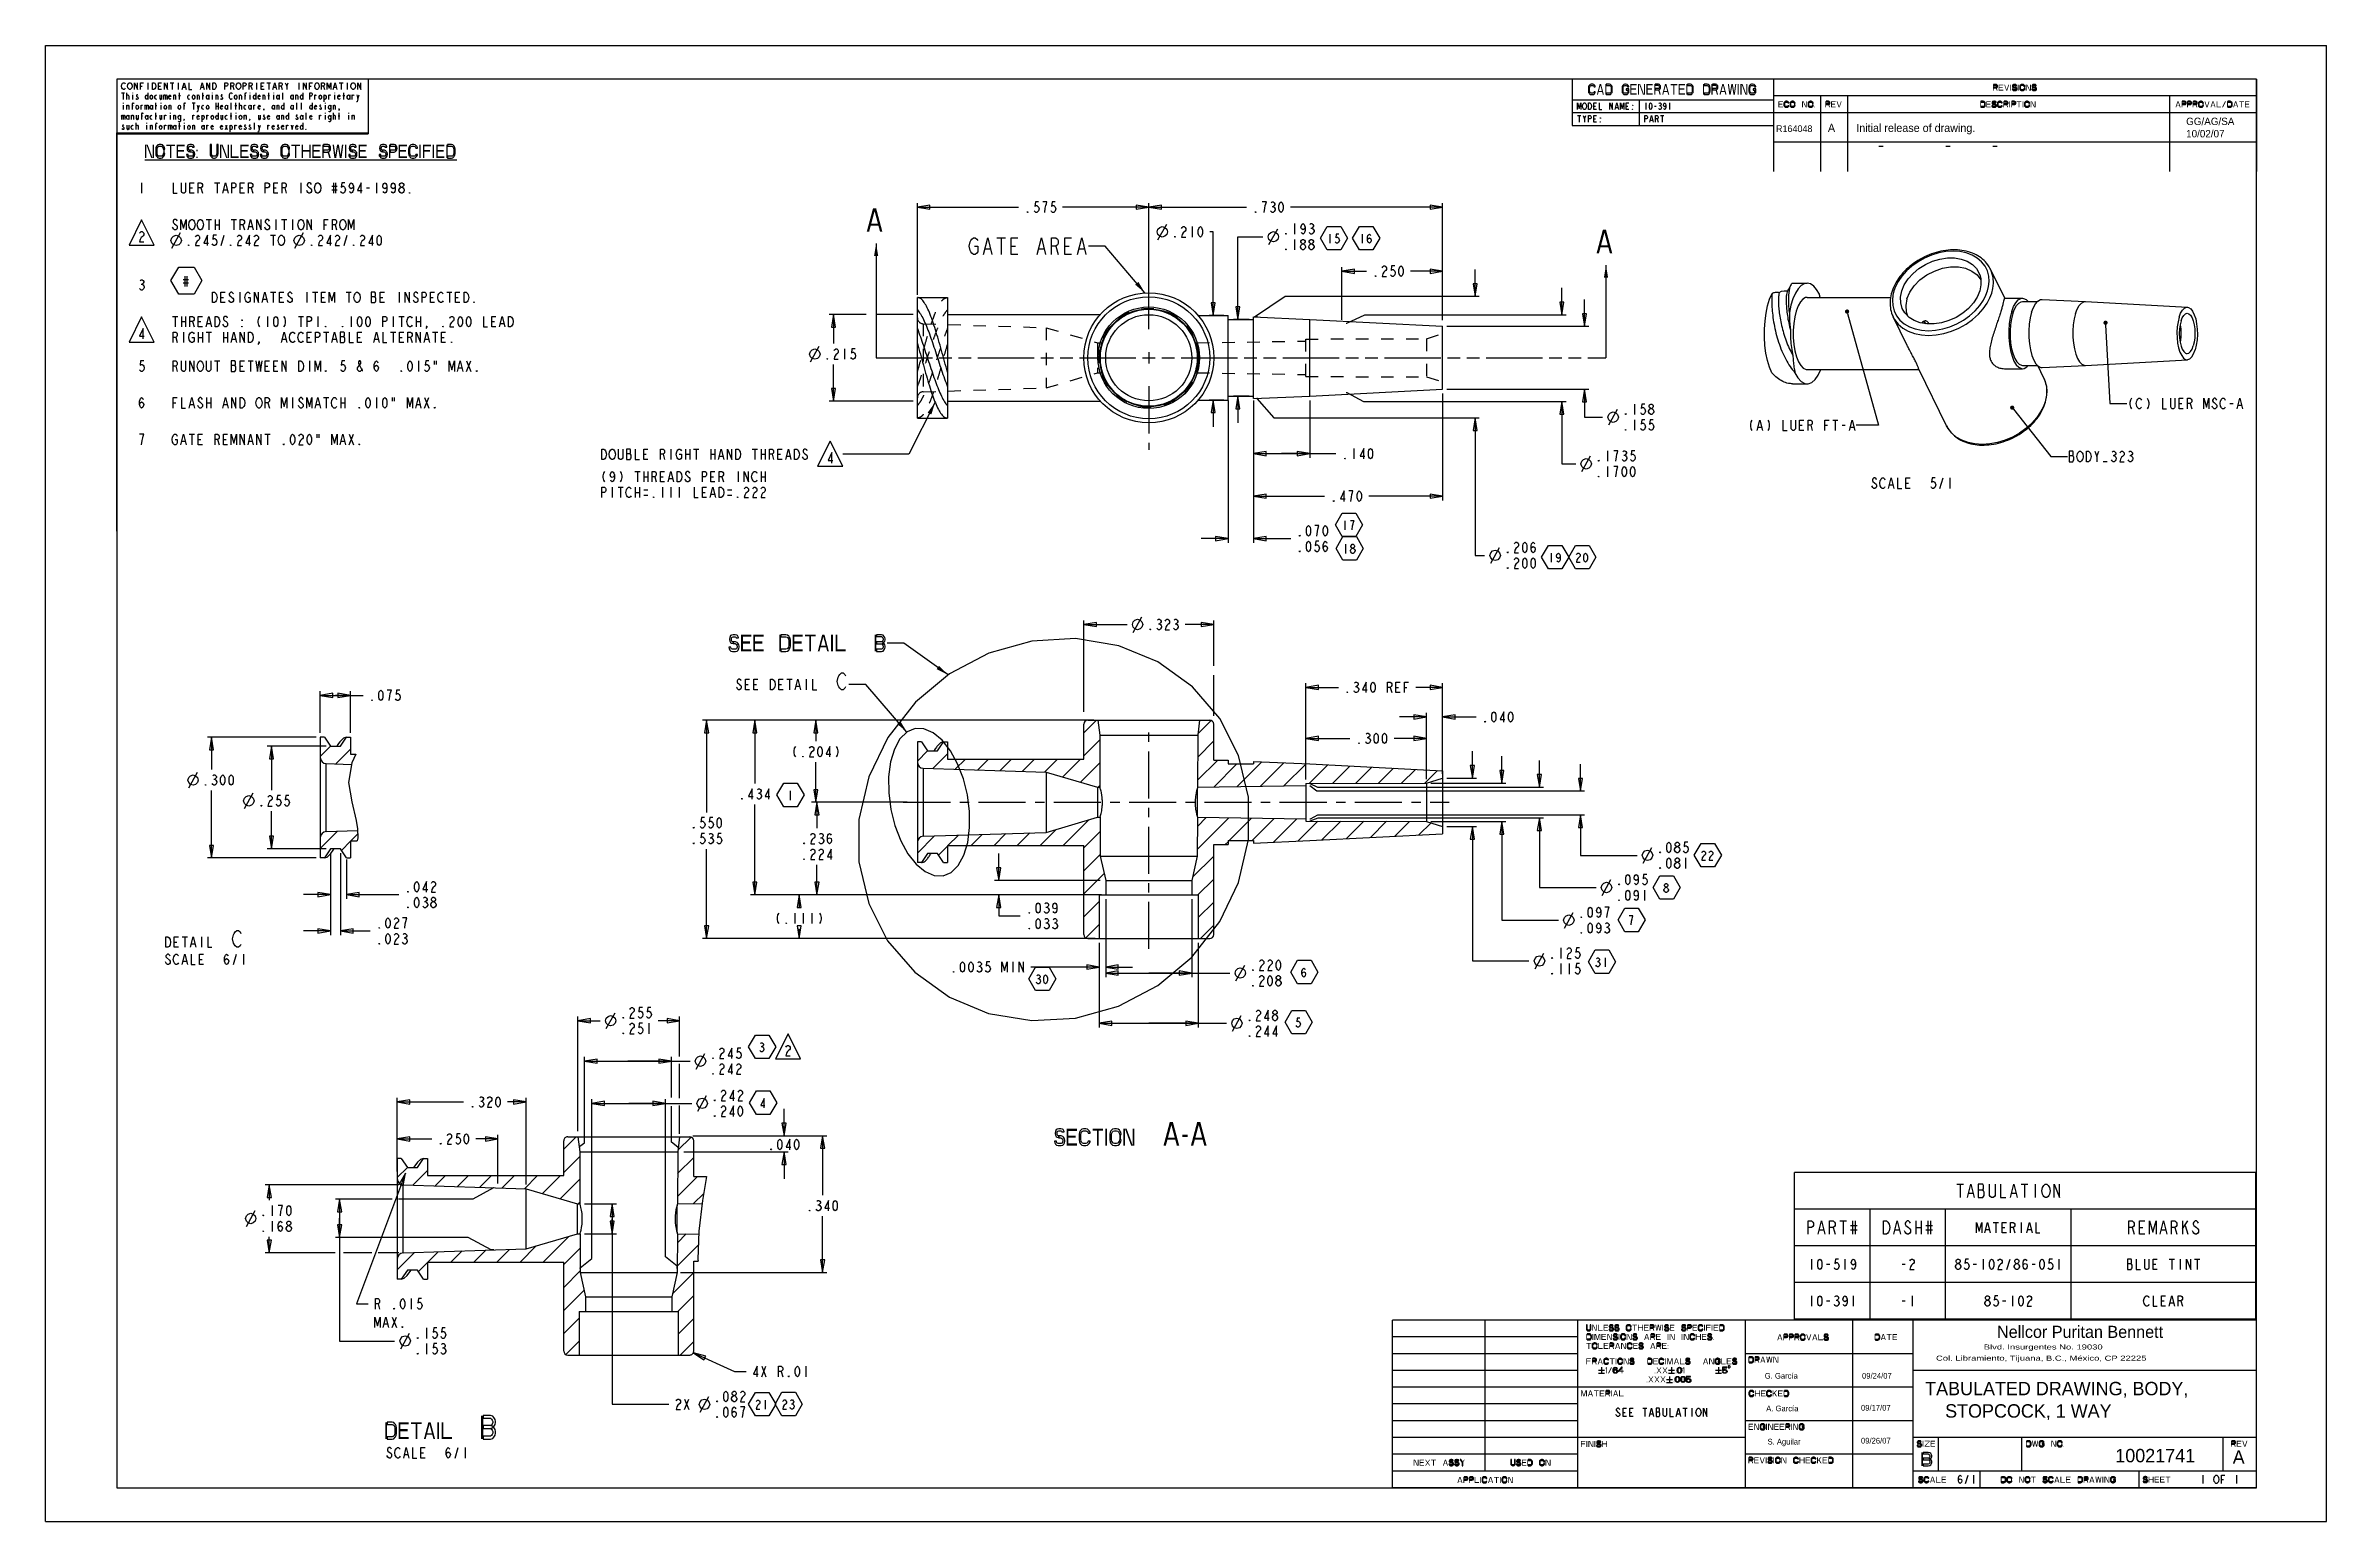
# Model space of a CAD drawing. Extents: x 0 to 34, y 0 to 22.
import ezdxf

# ---------------------------------------------------------------- set-up
doc = ezdxf.new("R2010")
doc.units = 0
doc.header["$LTSCALE"] = 1.87
doc.header["$MEASUREMENT"] = 0
for name, pattern in [('CENTER', [0.6, 0.375, -0.075, 0.075, -0.075]), ('HIDDEN', [0.2, 0.1, -0.1]), ('PHANTOM', [0.8, 0.45, -0.05, 0.1, -0.05, 0.1, -0.05])]:
    doc.linetypes.add(name, pattern=pattern)
doc.layers.get('0').update_dxf_attribs({"linetype": 'CONTINUOUS'})
for name, color, linetype in [('DEFAULT_1', 7, 'CENTER'), ('DEFAULT_2', 8, 'HIDDEN'), ('DEFAULT_3', 7, 'PHANTOM'), ('DETAIL_ITEMS', 7, 'CONTINUOUS'), ('DRAWING_NOTES', 7, 'CONTINUOUS'), ('SYMBOLS', 7, 'CONTINUOUS')]:
    doc.layers.add(name, color=color, linetype=linetype)
doc.dimstyles.new('DIMSTYLE_1', dxfattribs={"dimtxt": 0.15625, "dimasz": 0.18, "dimexe": 0.18, "dimexo": 0.0625, "dimgap": 0.09, "dimtad": 0, "dimtih": 1, "dimtoh": 1, "dimdec": 4, "dimlfac": 0.166667, "dimzin": 0, "dimdsep": 46, "dimtxsty": 'Standard', "dimcen": 0.09, "dimadec": 0, "dimazin": 0, "dimtp": 0.003, "dimtm": 0.003, "dimtfac": 1, "dimtdec": 4, "dimtofl": 0, "dimtmove": 0, "dimatfit": 0, "dimfxl": 0, "dimtolj": 1, "dimtzin": 0, "dimarcsym": 0})
doc.dimstyles.new('DIMSTYLE_10', dxfattribs={"dimtxt": 0.15625, "dimasz": 0.18, "dimexe": 0.18, "dimexo": 0.0625, "dimgap": 0.09, "dimtad": 0, "dimtih": 1, "dimtoh": 1, "dimdec": 4, "dimlfac": 0.166667, "dimzin": 0, "dimdsep": 46, "dimtxsty": 'Standard', "dimcen": 0.09, "dimadec": 0, "dimazin": 0, "dimtp": 0.0025, "dimtm": 0.0025, "dimtfac": 1, "dimtdec": 4, "dimtofl": 0, "dimtmove": 0, "dimatfit": 0, "dimfxl": 0, "dimtolj": 1, "dimtzin": 0, "dimarcsym": 0})
doc.dimstyles.new('DIMSTYLE_11', dxfattribs={"dimtxt": 0.15625, "dimasz": 0.18, "dimexe": 0.18, "dimexo": 0.0625, "dimgap": 0.09, "dimtad": 0, "dimtih": 1, "dimtoh": 1, "dimdec": 4, "dimlfac": 0.166667, "dimzin": 0, "dimdsep": 46, "dimtxsty": 'Standard', "dimcen": 0.09, "dimadec": 0, "dimazin": 0, "dimtp": 0.00175, "dimtm": 0.00175, "dimtfac": 1, "dimtdec": 4, "dimtofl": 0, "dimtmove": 0, "dimatfit": 0, "dimfxl": 0, "dimtolj": 1, "dimtzin": 0, "dimarcsym": 0})
doc.dimstyles.new('DIMSTYLE_12', dxfattribs={"dimtxt": 0.15625, "dimasz": 0.18, "dimexe": 0.18, "dimexo": 0.0625, "dimgap": 0.09, "dimtad": 0, "dimtih": 1, "dimtoh": 1, "dimdec": 4, "dimlfac": 0.166667, "dimzin": 0, "dimdsep": 46, "dimtxsty": 'Standard', "dimcen": 0.09, "dimadec": 0, "dimazin": 0, "dimtp": 0.014, "dimtm": 0.006, "dimtfac": 1, "dimtdec": 4, "dimtofl": 0, "dimtmove": 0, "dimatfit": 0, "dimfxl": 0, "dimtolj": 1, "dimtzin": 0, "dimarcsym": 0})
doc.dimstyles.new('DIMSTYLE_2', dxfattribs={"dimtxt": 0.15625, "dimasz": 0.18, "dimexe": 0.18, "dimexo": 0.0625, "dimgap": 0.09, "dimtad": 0, "dimtih": 1, "dimtoh": 1, "dimdec": 4, "dimlfac": 0.166667, "dimzin": 0, "dimdsep": 46, "dimtxsty": 'Standard', "dimcen": 0.09, "dimadec": 0, "dimazin": 0, "dimtp": 0.005, "dimtm": 0.005, "dimtfac": 1, "dimtdec": 4, "dimtofl": 0, "dimtmove": 0, "dimatfit": 0, "dimfxl": 0, "dimtolj": 1, "dimtzin": 0, "dimarcsym": 0})
doc.dimstyles.new('DIMSTYLE_3', dxfattribs={"dimtxt": 0.15625, "dimasz": 0.18, "dimexe": 0.18, "dimexo": 0.0625, "dimgap": 0.09, "dimtad": 0, "dimtih": 1, "dimtoh": 1, "dimdec": 4, "dimlfac": 0.166667, "dimzin": 0, "dimdsep": 46, "dimtxsty": 'Standard', "dimcen": 0.09, "dimadec": 0, "dimazin": 0, "dimtp": 0.0075, "dimtm": 0.0075, "dimtfac": 1, "dimtdec": 4, "dimtofl": 0, "dimtmove": 0, "dimatfit": 0, "dimfxl": 0, "dimtolj": 1, "dimtzin": 0, "dimarcsym": 0})
doc.dimstyles.new('DIMSTYLE_4', dxfattribs={"dimtxt": 0.15625, "dimasz": 0.18, "dimexe": 0.18, "dimexo": 0.0625, "dimgap": 0.09, "dimtad": 0, "dimtih": 1, "dimtoh": 1, "dimdec": 4, "dimlfac": 0.166667, "dimzin": 0, "dimdsep": 46, "dimtxsty": 'Standard', "dimcen": 0.09, "dimadec": 0, "dimazin": 0, "dimtp": 0.01, "dimtm": 0.01, "dimtfac": 1, "dimtdec": 4, "dimtofl": 0, "dimtmove": 0, "dimatfit": 0, "dimfxl": 0, "dimtolj": 1, "dimtzin": 0, "dimarcsym": 0})
doc.dimstyles.new('DIMSTYLE_5', dxfattribs={"dimtxt": 0.15625, "dimasz": 0.18, "dimexe": 0.18, "dimexo": 0.0625, "dimgap": 0.09, "dimtad": 0, "dimtih": 1, "dimtoh": 1, "dimdec": 4, "dimlfac": 0.166667, "dimzin": 0, "dimdsep": 46, "dimtxsty": 'Standard', "dimcen": 0.09, "dimadec": 0, "dimazin": 0, "dimtp": 0.002, "dimtm": 0.002, "dimtfac": 1, "dimtdec": 4, "dimtofl": 0, "dimtmove": 0, "dimatfit": 0, "dimfxl": 0, "dimtolj": 1, "dimtzin": 0, "dimarcsym": 0})
doc.dimstyles.new('DIMSTYLE_6', dxfattribs={"dimtxt": 0.15625, "dimasz": 0.18, "dimexe": 0.18, "dimexo": 0.0625, "dimgap": 0.09, "dimtad": 0, "dimtih": 1, "dimtoh": 1, "dimdec": 4, "dimlfac": 0.166667, "dimzin": 0, "dimdsep": 46, "dimtxsty": 'Standard', "dimcen": 0.09, "dimadec": 0, "dimazin": 0, "dimtp": 0.006, "dimtm": 0.006, "dimtfac": 1, "dimtdec": 4, "dimtofl": 0, "dimtmove": 0, "dimatfit": 0, "dimfxl": 0, "dimtolj": 1, "dimtzin": 0, "dimarcsym": 0})
doc.dimstyles.new('DIMSTYLE_7', dxfattribs={"dimtxt": 0.15625, "dimasz": 0.18, "dimexe": 0.18, "dimexo": 0.0625, "dimgap": 0.09, "dimtad": 0, "dimtih": 1, "dimtoh": 1, "dimdec": 4, "dimlfac": 0.166667, "dimzin": 0, "dimdsep": 46, "dimtxsty": 'Standard', "dimcen": 0.09, "dimadec": 0, "dimazin": 0, "dimtp": 0.001, "dimtm": 0.001, "dimtfac": 1, "dimtdec": 4, "dimtofl": 0, "dimtmove": 0, "dimatfit": 0, "dimfxl": 0, "dimtolj": 1, "dimtzin": 0, "dimarcsym": 0})
doc.dimstyles.new('DIMSTYLE_8', dxfattribs={"dimtxt": 0.15625, "dimasz": 0.18, "dimexe": 0.18, "dimexo": 0.0625, "dimgap": 0.09, "dimtad": 0, "dimtih": 1, "dimtoh": 1, "dimdec": 4, "dimlfac": 0.166667, "dimzin": 0, "dimdsep": 46, "dimtxsty": 'Standard', "dimcen": 0.09, "dimadec": 0, "dimazin": 0, "dimtp": 0.0015, "dimtm": 0.0015, "dimtfac": 1, "dimtdec": 4, "dimtofl": 0, "dimtmove": 0, "dimatfit": 0, "dimfxl": 0, "dimtolj": 1, "dimtzin": 0, "dimarcsym": 0})
doc.dimstyles.new('DIMSTYLE_9', dxfattribs={"dimtxt": 0.15625, "dimasz": 0.18, "dimexe": 0.18, "dimexo": 0.0625, "dimgap": 0.09, "dimtad": 0, "dimtih": 1, "dimtoh": 1, "dimdec": 4, "dimlfac": 0.166667, "dimzin": 0, "dimdsep": 46, "dimtxsty": 'Standard', "dimcen": 0.09, "dimadec": 0, "dimazin": 0, "dimtp": 0.007, "dimtm": 0.007, "dimtfac": 1, "dimtdec": 4, "dimtofl": 0, "dimtmove": 0, "dimatfit": 0, "dimfxl": 0, "dimtolj": 1, "dimtzin": 0, "dimarcsym": 0})

msp = doc.modelspace()

# ---------------------------------------------------------------- texts
at = {"color": 7, "lineweight": 15, "width": 1.4}
for s, p in [('Col. Libramiento, Tijuana, B.C., México, CP 22225', (28.18064, 2.39584)), ('Blvd. Insurgentes No. 19030', (28.89303, 2.56243))]:
    msp.add_text(s, height=0.0750093, dxfattribs=at).set_placement(p)
at = {"color": 1, "attachment_point": 1}
for s, insert, char_height, width in [('{\\C7;R164048}', (25.79544, 20.81119), 0.1, 0.6461), ('{\\C7;A}', (26.56931, 20.83413), 0.12, 0.1027), ('{\\C7;10021741}', (30.85332, 1.08057), 0.2, 1.6351)]:
    msp.add_mtext(s, dxfattribs=dict(at, insert=insert, char_height=char_height, width=width))
at = {"attachment_point": 1}
for s, insert, char_height in [('Initial release of drawing.', (26.99157, 20.83313), 0.12), ('GG/AG/SA\\P10/02/07', (31.9093, 20.92557), 0.11), ('G. García', (25.62773, 2.21277), 0.085), ('09/24/07', (27.07793, 2.21277), 0.085), ('A. García', (25.64956, 1.72609), 0.085), ('09/17/07', (27.06221, 1.7364), 0.085), ('S. Aguilar', (25.66925, 1.23068), 0.085), ('09/26/07', (27.06221, 1.24572), 0.085)]:
    msp.add_mtext(s, dxfattribs=dict(at, insert=insert, char_height=char_height))
at = {"color": 7, "lineweight": 0, "insert": (30.32832, 2.8243), "char_height": 0.18, "width": 4.166134, "attachment_point": 5}
msp.add_mtext('Nellcor Puritan Bennett', dxfattribs=at)
at = {"color": 1, "insert": (28.0192, 2.08018), "char_height": 0.2, "attachment_point": 1}
msp.add_mtext('{\\C7;TABULATED DRAWING, BODY,\\P    STOPCOCK, 1 WAY}', dxfattribs=at)
at = {"insert": (32.60333, 1.05809), "char_height": 0.2, "width": 0.2484, "attachment_point": 1}
msp.add_mtext('A', dxfattribs=at)

# ---------------------------------------------------------------- blocks, each defined once
blk = doc.blocks.new('*D0')
at = {"color": 2, "linetype": 'Continuous'}
for p, q in [((15.476, 12.066), (15.476, 13.432)), ((15.476, 13.369), (16.122, 13.369)), ((17.414, 13.369), (16.987, 13.369)), ((17.414, 12.754), (17.414, 13.432)), ((17.414, 12.007), (17.414, 12.614))]:
    blk.add_line(p, q, dxfattribs=at)
for points in [[(15.664, 13.401), (15.476, 13.369), (15.664, 13.338), (15.664, 13.401)], [(17.227, 13.338), (17.414, 13.369), (17.227, 13.401), (17.227, 13.338)]]:
    blk.add_lwpolyline(points, dxfattribs=at)
blk = doc.blocks.new('*D1')
at = {"color": 2, "linetype": 'Continuous'}
for p, q in [((15.423, 11.944), (11.419, 11.944)), ((11.481, 11.944), (11.481, 11.631)), ((11.481, 10.72), (11.481, 11.319)), ((11.838, 10.72), (11.419, 10.72))]:
    blk.add_line(p, q, dxfattribs=at)
for points in [[(11.513, 11.756), (11.481, 11.944), (11.45, 11.756), (11.513, 11.756)], [(11.45, 10.907), (11.481, 10.72), (11.513, 10.907), (11.45, 10.907)]]:
    blk.add_lwpolyline(points, dxfattribs=at)
blk = doc.blocks.new('*D2')
at = {"color": 2, "linetype": 'Continuous'}
for p, q in [((15.423, 11.944), (9.791, 11.944)), ((9.853, 11.944), (9.853, 10.569)), ((9.853, 8.689), (9.853, 10.022)), ((15.453, 8.689), (9.791, 8.689))]:
    blk.add_line(p, q, dxfattribs=at)
for points in [[(9.885, 11.756), (9.853, 11.944), (9.822, 11.756), (9.885, 11.756)], [(9.822, 8.876), (9.853, 8.689), (9.885, 8.876), (9.822, 8.876)]]:
    blk.add_lwpolyline(points, dxfattribs=at)
blk = doc.blocks.new('*D3')
at = {"color": 2, "linetype": 'Continuous'}
for p, q in [((4.095, 11.753), (4.095, 12.376)), ((4.095, 12.314), (4.32, 12.314)), ((4.545, 12.314), (4.32, 12.314)), ((4.32, 12.314), (4.732, 12.314)), ((4.545, 11.753), (4.545, 12.376))]:
    blk.add_line(p, q, dxfattribs=at)
for points in [[(4.283, 12.345), (4.095, 12.314), (4.283, 12.283), (4.283, 12.345)], [(4.358, 12.283), (4.545, 12.314), (4.358, 12.345), (4.358, 12.283)]]:
    blk.add_lwpolyline(points, dxfattribs=at)
blk = doc.blocks.new('*D4')
at = {"color": 2, "linetype": 'Continuous'}
for p, q in [((4.033, 11.69), (2.411, 11.69)), ((2.474, 11.69), (2.474, 11.208)), ((2.474, 9.89), (2.474, 10.895)), ((4.033, 9.89), (2.411, 9.89))]:
    blk.add_line(p, q, dxfattribs=at)
for points in [[(2.505, 11.503), (2.474, 11.69), (2.442, 11.503), (2.505, 11.503)], [(2.442, 10.078), (2.474, 9.89), (2.505, 10.078), (2.442, 10.078)]]:
    blk.add_lwpolyline(points, dxfattribs=at)
blk = doc.blocks.new('*D5')
at = {"color": 2, "linetype": 'Continuous'}
for p, q in [((9.656, 2.514), (10.27, 2.235)), ((10.27, 2.235), (10.442, 2.235))]:
    blk.add_line(p, q, dxfattribs=at)
blk.add_lwpolyline([(9.84, 2.465), (9.656, 2.514), (9.814, 2.408), (9.84, 2.465)], dxfattribs=at)
blk = doc.blocks.new('*D6')
at = {"color": 2, "linetype": 'Continuous'}
for p, q in [((7.933, 5.815), (7.933, 7.526)), ((9.451, 6.931), (9.451, 7.526)), ((7.933, 7.464), (8.267, 7.464)), ((9.451, 7.464), (9.132, 7.464)), ((9.451, 6.31), (9.451, 6.819)), ((9.451, 5.779), (9.451, 6.199))]:
    blk.add_line(p, q, dxfattribs=at)
for points in [[(8.121, 7.495), (7.933, 7.464), (8.121, 7.433), (8.121, 7.495)], [(9.264, 7.433), (9.451, 7.464), (9.264, 7.495), (9.264, 7.433)]]:
    blk.add_lwpolyline(points, dxfattribs=at)
blk = doc.blocks.new('*D7')
at = {"color": 2, "linetype": 'Continuous'}
for p, q in [((15.803, 9.277), (15.803, 8.113)), ((17.087, 9.277), (17.087, 8.113)), ((15.803, 8.175), (16.445, 8.175)), ((17.087, 8.175), (16.445, 8.175)), ((16.445, 8.175), (17.653, 8.175))]:
    blk.add_line(p, q, dxfattribs=at)
for points in [[(15.991, 8.206), (15.803, 8.175), (15.991, 8.144), (15.991, 8.206)], [(16.9, 8.144), (17.087, 8.175), (16.9, 8.206), (16.9, 8.144)]]:
    blk.add_lwpolyline(points, dxfattribs=at)
blk = doc.blocks.new('INSPECT_BL0')
at = {"layer": 'SYMBOLS', "color": 2, "linetype": 'Continuous'}
for p, q in [((10.902, 10.829), (11.003, 11.004)), ((11.003, 11.004), (11.205, 11.004)), ((11.097, 10.89), (11.097, 10.754)), ((11.205, 11.004), (11.306, 10.829)), ((11.003, 10.654), (10.902, 10.829)), ((11.205, 10.654), (11.003, 10.654)), ((11.306, 10.829), (11.205, 10.654))]:
    blk.add_line(p, q, dxfattribs=at)
blk = doc.blocks.new('*D9')
at = {"color": 2, "linetype": 'Continuous'}
for p, q in [((15.707, 8.626), (15.707, 7.363)), ((17.183, 8.626), (17.183, 7.363)), ((15.707, 7.425), (16.445, 7.425)), ((17.183, 7.425), (16.445, 7.425)), ((16.445, 7.425), (17.603, 7.425))]:
    blk.add_line(p, q, dxfattribs=at)
for points in [[(15.895, 7.456), (15.707, 7.425), (15.895, 7.394), (15.895, 7.456)], [(16.996, 7.394), (17.183, 7.425), (16.996, 7.456), (16.996, 7.394)]]:
    blk.add_lwpolyline(points, dxfattribs=at)
blk = doc.blocks.new('*D10')
at = {"color": 2, "linetype": 'Continuous'}
for p, q in [((14.208, 9.556), (14.208, 9.956)), ((15.72, 9.556), (14.145, 9.556)), ((15.597, 9.34), (14.145, 9.34)), ((14.208, 9.34), (14.208, 9.027)), ((14.208, 9.027), (14.53, 9.027))]:
    blk.add_line(p, q, dxfattribs=at)
for points in [[(14.176, 9.743), (14.208, 9.556), (14.239, 9.743), (14.176, 9.743)], [(14.239, 9.152), (14.208, 9.34), (14.176, 9.152), (14.239, 9.152)]]:
    blk.add_lwpolyline(points, dxfattribs=at)
blk = doc.blocks.new('*D11')
at = {"color": 2, "linetype": 'Continuous'}
for p, q in [((5.364, 5.192), (4.636, 3.242)), ((4.636, 3.242), (4.808, 3.242))]:
    blk.add_line(p, q, dxfattribs=at)
blk.add_lwpolyline([(5.328, 5.005), (5.364, 5.192), (5.269, 5.027), (5.328, 5.005)], dxfattribs=at)
blk = doc.blocks.new('*D12')
at = {"color": 2, "linetype": 'Continuous'}
for p, q in [((5.164, 4.805), (4.321, 4.805)), ((4.383, 4.805), (4.383, 4.519)), ((6.371, 4.805), (5.263, 4.805)), ((6.677, 4.972), (6.371, 4.805)), ((6.68, 4.972), (6.677, 4.972)), ((4.383, 4.234), (4.383, 4.519)), ((4.383, 4.519), (4.383, 2.689)), ((6.297, 4.234), (4.321, 4.234)), ((6.644, 4.048), (6.297, 4.234)), ((6.68, 4.048), (6.644, 4.048)), ((4.383, 2.689), (5.203, 2.689))]:
    blk.add_line(p, q, dxfattribs=at)
for points in [[(4.415, 4.617), (4.383, 4.805), (4.352, 4.617), (4.415, 4.617)], [(4.352, 4.422), (4.383, 4.234), (4.415, 4.422), (4.352, 4.422)]]:
    blk.add_lwpolyline(points, dxfattribs=at)
blk = doc.blocks.new('*D13')
at = {"color": 2, "linetype": 'Continuous'}
for p, q in [((5.267, 5.017), (3.271, 5.017)), ((3.333, 5.017), (3.333, 4.789)), ((3.333, 4.003), (3.333, 4.242)), ((4.318, 4.003), (3.271, 4.003)), ((4.863, 4.003), (4.44, 4.003)), ((5.267, 4.003), (4.958, 4.003))]:
    blk.add_line(p, q, dxfattribs=at)
for points in [[(3.365, 4.83), (3.333, 5.017), (3.302, 4.83), (3.365, 4.83)], [(3.302, 4.191), (3.333, 4.003), (3.365, 4.191), (3.302, 4.191)]]:
    blk.add_lwpolyline(points, dxfattribs=at)
blk = doc.blocks.new('*D14')
at = {"color": 2, "linetype": 'Continuous'}
for p, q in [((12.234, 17.991), (11.682, 17.991)), ((11.744, 17.991), (11.744, 17.558)), ((12.933, 17.991), (12.398, 17.991)), ((11.744, 16.701), (11.744, 17.245)), ((12.933, 16.701), (11.682, 16.701))]:
    blk.add_line(p, q, dxfattribs=at)
for points in [[(11.775, 17.804), (11.744, 17.991), (11.713, 17.804), (11.775, 17.804)], [(11.713, 16.889), (11.744, 16.701), (11.775, 16.889), (11.713, 16.889)]]:
    blk.add_lwpolyline(points, dxfattribs=at)
blk = doc.blocks.new('*D15')
at = {"color": 2, "linetype": 'Continuous'}
for p, q in [((12.995, 18.286), (12.995, 19.653)), ((12.995, 19.591), (14.504, 19.591)), ((16.445, 19.591), (15.16, 19.591)), ((16.445, 18.44), (16.445, 19.653))]:
    blk.add_line(p, q, dxfattribs=at)
for points in [[(13.183, 19.622), (12.995, 19.591), (13.183, 19.56), (13.183, 19.622)], [(16.258, 19.56), (16.445, 19.591), (16.258, 19.622), (16.258, 19.56)]]:
    blk.add_lwpolyline(points, dxfattribs=at)
blk = doc.blocks.new('*D16')
at = {"color": 2, "linetype": 'Continuous'}
for p, q in [((5.242, 5.218), (5.242, 5.764)), ((5.242, 5.702), (5.756, 5.702)), ((6.742, 5.702), (6.412, 5.702)), ((6.742, 5.035), (6.742, 5.764))]:
    blk.add_line(p, q, dxfattribs=at)
for points in [[(5.43, 5.733), (5.242, 5.702), (5.43, 5.67), (5.43, 5.733)], [(6.555, 5.67), (6.742, 5.702), (6.555, 5.733), (6.555, 5.67)]]:
    blk.add_lwpolyline(points, dxfattribs=at)
blk = doc.blocks.new('*D17')
at = {"color": 2, "linetype": 'Continuous'}
for p, q in [((5.242, 5.218), (5.242, 6.315)), ((5.242, 6.253), (6.229, 6.253)), ((7.162, 6.253), (6.885, 6.253)), ((7.162, 5.021), (7.162, 6.315))]:
    blk.add_line(p, q, dxfattribs=at)
for points in [[(5.43, 6.284), (5.242, 6.253), (5.43, 6.222), (5.43, 6.284)], [(6.975, 6.222), (7.162, 6.253), (6.975, 6.284), (6.975, 6.222)]]:
    blk.add_lwpolyline(points, dxfattribs=at)
blk = doc.blocks.new('*D18')
at = {"color": 2, "linetype": 'Continuous'}
for p, q in [((8.034, 5.643), (8.034, 6.923)), ((8.034, 6.86), (8.681, 6.86)), ((9.328, 6.86), (8.681, 6.86)), ((8.681, 6.86), (9.607, 6.86)), ((9.328, 6.317), (9.328, 6.923)), ((9.328, 5.655), (9.328, 6.192)), ((7.962, 5.594), (8.034, 5.643)), ((7.962, 5.572), (7.962, 5.594)), ((9.423, 5.581), (9.328, 5.655)), ((9.423, 5.572), (9.423, 5.581))]:
    blk.add_line(p, q, dxfattribs=at)
for points in [[(8.221, 6.891), (8.034, 6.86), (8.221, 6.829), (8.221, 6.891)], [(9.14, 6.829), (9.328, 6.86), (9.14, 6.891), (9.14, 6.829)]]:
    blk.add_lwpolyline(points, dxfattribs=at)
blk = doc.blocks.new('*D19')
at = {"color": 2, "linetype": 'Continuous'}
for p, q in [((11.009, 5.749), (11.009, 6.149)), ((9.513, 5.509), (11.071, 5.509)), ((9.648, 5.749), (11.071, 5.749)), ((11.009, 5.509), (11.009, 5.109))]:
    blk.add_line(p, q, dxfattribs=at)
for points in [[(10.977, 5.937), (11.009, 5.749), (11.04, 5.937), (10.977, 5.937)], [(11.04, 5.322), (11.009, 5.509), (10.977, 5.322), (11.04, 5.322)]]:
    blk.add_lwpolyline(points, dxfattribs=at)
blk = doc.blocks.new('*D20')
at = {"color": 2, "linetype": 'Continuous'}
for p, q in [((8.145, 3.918), (8.145, 6.294)), ((8.145, 6.232), (8.693, 6.232)), ((9.241, 6.232), (8.693, 6.232)), ((8.693, 6.232), (9.632, 6.232)), ((9.241, 3.943), (9.241, 6.294)), ((7.969, 3.782), (8.145, 3.918)), ((7.969, 3.772), (7.969, 3.782)), ((9.415, 3.807), (9.241, 3.943)), ((9.415, 3.772), (9.415, 3.807))]:
    blk.add_line(p, q, dxfattribs=at)
for points in [[(8.332, 6.263), (8.145, 6.232), (8.332, 6.2), (8.332, 6.263)], [(9.054, 6.2), (9.241, 6.232), (9.054, 6.263), (9.054, 6.2)]]:
    blk.add_lwpolyline(points, dxfattribs=at)
blk = doc.blocks.new('*D21')
at = {"color": 2, "linetype": 'Continuous'}
for p, q in [((9.648, 5.749), (11.645, 5.749)), ((11.583, 5.749), (11.583, 4.863)), ((11.583, 3.709), (11.583, 4.55)), ((9.463, 3.709), (11.645, 3.709))]:
    blk.add_line(p, q, dxfattribs=at)
for points in [[(11.614, 5.562), (11.583, 5.749), (11.551, 5.562), (11.614, 5.562)], [(11.551, 3.897), (11.583, 3.709), (11.614, 3.897), (11.551, 3.897)]]:
    blk.add_lwpolyline(points, dxfattribs=at)
blk = doc.blocks.new('*D22')
at = {"color": 2, "linetype": 'Continuous'}
for p, q in [((12.845, 10.72), (11.436, 10.72)), ((11.499, 10.72), (11.499, 10.334)), ((11.499, 9.34), (11.499, 9.788)), ((15.592, 9.34), (11.436, 9.34))]:
    blk.add_line(p, q, dxfattribs=at)
for points in [[(11.53, 10.532), (11.499, 10.72), (11.468, 10.532), (11.53, 10.532)], [(11.468, 9.527), (11.499, 9.34), (11.53, 9.527), (11.468, 9.527)]]:
    blk.add_lwpolyline(points, dxfattribs=at)
blk = doc.blocks.new('*D23')
at = {"color": 2, "linetype": 'Continuous'}
for p, q in [((4.183, 11.555), (3.304, 11.555)), ((3.367, 11.555), (3.367, 10.899)), ((3.367, 10.025), (3.367, 10.586)), ((4.183, 10.025), (3.304, 10.025))]:
    blk.add_line(p, q, dxfattribs=at)
for points in [[(3.398, 11.368), (3.367, 11.555), (3.336, 11.368), (3.398, 11.368)], [(3.336, 10.213), (3.367, 10.025), (3.398, 10.213), (3.336, 10.213)]]:
    blk.add_lwpolyline(points, dxfattribs=at)
blk = doc.blocks.new('*D24')
at = {"color": 2, "linetype": 'Continuous'}
for p, q in [((4.245, 9.963), (4.245, 8.739)), ((4.395, 9.963), (4.395, 8.739)), ((4.245, 8.802), (3.845, 8.802)), ((4.395, 8.802), (4.837, 8.802))]:
    blk.add_line(p, q, dxfattribs=at)
for points in [[(4.058, 8.771), (4.245, 8.802), (4.058, 8.833), (4.058, 8.771)], [(4.583, 8.833), (4.395, 8.802), (4.583, 8.771), (4.583, 8.833)]]:
    blk.add_lwpolyline(points, dxfattribs=at)
blk = doc.blocks.new('*D25')
at = {"color": 2, "linetype": 'Continuous'}
for p, q in [((4.245, 9.963), (4.245, 9.28)), ((4.485, 9.865), (4.485, 9.28)), ((4.245, 9.343), (3.845, 9.343)), ((4.485, 9.343), (5.266, 9.343))]:
    blk.add_line(p, q, dxfattribs=at)
for points in [[(4.058, 9.312), (4.245, 9.343), (4.058, 9.374), (4.058, 9.312)], [(4.673, 9.374), (4.485, 9.343), (4.673, 9.312), (4.673, 9.374)]]:
    blk.add_lwpolyline(points, dxfattribs=at)
blk = doc.blocks.new('*D26')
at = {"color": 2, "linetype": 'Continuous'}
for p, q in [((8.035, 4.734), (8.51, 4.734)), ((8.447, 4.734), (8.447, 4.51)), ((8.447, 4.287), (8.447, 4.51)), ((8.447, 4.51), (8.447, 1.745)), ((8.035, 4.287), (8.51, 4.287)), ((8.447, 1.745), (9.291, 1.745))]:
    blk.add_line(p, q, dxfattribs=at)
for points in [[(8.478, 4.546), (8.447, 4.734), (8.416, 4.546), (8.478, 4.546)], [(8.416, 4.474), (8.447, 4.287), (8.478, 4.474), (8.416, 4.474)]]:
    blk.add_lwpolyline(points, dxfattribs=at)
blk = doc.blocks.new('*D27')
at = {"color": 2, "linetype": 'Continuous'}
for p, q in [((15.625, 11.944), (10.509, 11.944)), ((10.572, 11.944), (10.572, 11.001)), ((10.572, 9.34), (10.572, 10.688)), ((15.741, 9.34), (10.509, 9.34))]:
    blk.add_line(p, q, dxfattribs=at)
for points in [[(10.603, 11.756), (10.572, 11.944), (10.541, 11.756), (10.603, 11.756)], [(10.541, 9.527), (10.572, 9.34), (10.603, 9.527), (10.541, 9.527)]]:
    blk.add_lwpolyline(points, dxfattribs=at)
blk = doc.blocks.new('*D28')
at = {"color": 2, "linetype": 'Continuous'}
for p, q in [((16.445, 18.392), (16.445, 19.653)), ((16.445, 19.591), (17.901, 19.591)), ((20.825, 19.591), (18.557, 19.591)), ((20.825, 17.909), (20.825, 19.653))]:
    blk.add_line(p, q, dxfattribs=at)
for points in [[(16.633, 19.622), (16.445, 19.591), (16.633, 19.56), (16.633, 19.622)], [(20.638, 19.56), (20.825, 19.591), (20.638, 19.622), (20.638, 19.56)]]:
    blk.add_lwpolyline(points, dxfattribs=at)
blk = doc.blocks.new('*D29')
at = {"color": 2, "linetype": 'Continuous'}
for p, q in [((20.585, 11.992), (20.185, 11.992)), ((20.585, 11.067), (20.585, 12.055)), ((20.825, 11.252), (20.825, 12.055)), ((20.825, 11.992), (21.324, 11.992))]:
    blk.add_line(p, q, dxfattribs=at)
for points in [[(20.398, 11.961), (20.585, 11.992), (20.398, 12.023), (20.398, 11.961)], [(21.013, 12.023), (20.825, 11.992), (21.013, 11.961), (21.013, 12.023)]]:
    blk.add_lwpolyline(points, dxfattribs=at)
blk = doc.blocks.new('*D30')
at = {"color": 2, "linetype": 'Continuous'}
for p, q in [((17.627, 16.712), (17.627, 14.588)), ((18.005, 16.712), (18.005, 14.588)), ((17.627, 14.65), (17.227, 14.65)), ((18.005, 14.65), (18.561, 14.65))]:
    blk.add_line(p, q, dxfattribs=at)
for points in [[(17.44, 14.619), (17.627, 14.65), (17.44, 14.682), (17.44, 14.619)], [(18.193, 14.682), (18.005, 14.65), (18.193, 14.619), (18.193, 14.682)]]:
    blk.add_lwpolyline(points, dxfattribs=at)
blk = doc.blocks.new('*D31')
at = {"color": 2, "linetype": 'Continuous'}
for p, q in [((18.005, 16.675), (18.005, 15.221)), ((20.825, 16.814), (20.825, 15.221)), ((18.005, 15.284), (19.067, 15.284)), ((20.825, 15.284), (19.724, 15.284))]:
    blk.add_line(p, q, dxfattribs=at)
for points in [[(18.193, 15.315), (18.005, 15.284), (18.193, 15.252), (18.193, 15.315)], [(20.638, 15.252), (20.825, 15.284), (20.638, 15.315), (20.638, 15.252)]]:
    blk.add_lwpolyline(points, dxfattribs=at)
blk = doc.blocks.new('*D32')
at = {"color": 2, "linetype": 'Continuous'}
for p, q in [((22.88, 10.889), (22.88, 11.289)), ((18.848, 10.969), (18.846, 10.969)), ((18.846, 10.969), (18.949, 10.889)), ((18.949, 10.889), (22.943, 10.889)), ((18.848, 10.471), (18.854, 10.471)), ((18.854, 10.471), (18.963, 10.534)), ((18.963, 10.534), (22.943, 10.534)), ((22.88, 10.534), (22.88, 9.929)), ((22.88, 9.929), (23.724, 9.929))]:
    blk.add_line(p, q, dxfattribs=at)
for points in [[(22.849, 11.077), (22.88, 10.889), (22.911, 11.077), (22.849, 11.077)], [(22.911, 10.346), (22.88, 10.534), (22.849, 10.346), (22.911, 10.346)]]:
    blk.add_lwpolyline(points, dxfattribs=at)
blk = doc.blocks.new('*D33')
at = {"color": 2, "linetype": 'Continuous'}
for p, q in [((21.707, 11.005), (21.707, 11.405)), ((20.648, 11.005), (21.77, 11.005)), ((20.648, 10.435), (21.77, 10.435)), ((21.707, 10.435), (21.707, 8.962)), ((21.707, 8.962), (22.551, 8.962))]:
    blk.add_line(p, q, dxfattribs=at)
for points in [[(21.676, 11.192), (21.707, 11.005), (21.739, 11.192), (21.676, 11.192)], [(21.739, 10.247), (21.707, 10.435), (21.676, 10.247), (21.739, 10.247)]]:
    blk.add_lwpolyline(points, dxfattribs=at)
blk = doc.blocks.new('*D34')
at = {"color": 2, "linetype": 'Continuous'}
for p, q in [((21.269, 11.08), (21.269, 11.48)), ((20.888, 11.08), (21.331, 11.08)), ((20.888, 10.36), (21.331, 10.36)), ((21.269, 10.36), (21.269, 8.354)), ((21.269, 8.354), (22.113, 8.354))]:
    blk.add_line(p, q, dxfattribs=at)
for points in [[(21.238, 11.267), (21.269, 11.08), (21.3, 11.267), (21.238, 11.267)], [(21.3, 10.172), (21.269, 10.36), (21.238, 10.172), (21.3, 10.172)]]:
    blk.add_lwpolyline(points, dxfattribs=at)
blk = doc.blocks.new('*D35')
at = {"color": 2, "linetype": 'Continuous'}
for p, q in [((21.31, 18.264), (21.31, 18.664)), ((18.02, 17.955), (18.477, 18.264)), ((18.477, 18.264), (21.372, 18.264)), ((18.068, 17.955), (18.02, 17.955)), ((18.068, 16.737), (18.057, 16.737)), ((18.057, 16.737), (18.311, 16.449)), ((18.311, 16.449), (21.372, 16.449)), ((21.31, 16.449), (21.31, 14.401)), ((21.31, 14.401), (21.452, 14.401))]:
    blk.add_line(p, q, dxfattribs=at)
for points in [[(21.279, 18.451), (21.31, 18.264), (21.341, 18.451), (21.279, 18.451)], [(21.341, 16.261), (21.31, 16.449), (21.279, 16.261), (21.341, 16.261)]]:
    blk.add_lwpolyline(points, dxfattribs=at)
blk = doc.blocks.new('*D36')
at = {"color": 2, "linetype": 'Continuous'}
for p, q in [((17.405, 19.223), (17.356, 19.223)), ((17.405, 17.976), (17.405, 19.223)), ((17.565, 17.976), (17.343, 17.976)), ((17.565, 16.716), (17.343, 16.716)), ((17.405, 16.716), (17.405, 16.316))]:
    blk.add_line(p, q, dxfattribs=at)
for points in [[(17.374, 18.164), (17.405, 17.976), (17.437, 18.164), (17.374, 18.164)], [(17.437, 16.529), (17.405, 16.716), (17.374, 16.529), (17.437, 16.529)]]:
    blk.add_lwpolyline(points, dxfattribs=at)
blk = doc.blocks.new('*D37')
at = {"color": 2, "linetype": 'Continuous'}
for p, q in [((22.268, 10.945), (22.268, 11.345)), ((18.848, 10.999), (18.846, 10.999)), ((18.846, 10.999), (18.96, 10.945)), ((18.96, 10.945), (22.331, 10.945)), ((18.848, 10.441), (18.85, 10.441)), ((18.85, 10.441), (18.972, 10.488)), ((18.972, 10.488), (22.331, 10.488)), ((22.268, 10.488), (22.268, 9.45)), ((22.268, 9.45), (23.112, 9.45))]:
    blk.add_line(p, q, dxfattribs=at)
for points in [[(22.237, 11.133), (22.268, 10.945), (22.299, 11.133), (22.237, 11.133)], [(22.299, 10.301), (22.268, 10.488), (22.237, 10.301), (22.299, 10.301)]]:
    blk.add_lwpolyline(points, dxfattribs=at)
blk = doc.blocks.new('*D38')
at = {"color": 2, "linetype": 'Continuous'}
for p, q in [((17.773, 17.918), (17.773, 19.151)), ((17.773, 19.151), (18.146, 19.151)), ((17.943, 17.918), (17.71, 17.918)), ((17.943, 16.775), (17.71, 16.775)), ((17.773, 16.775), (17.773, 16.375))]:
    blk.add_line(p, q, dxfattribs=at)
for points in [[(17.741, 18.105), (17.773, 17.918), (17.804, 18.105), (17.741, 18.105)], [(17.804, 16.587), (17.773, 16.775), (17.741, 16.587), (17.804, 16.587)]]:
    blk.add_lwpolyline(points, dxfattribs=at)
blk = doc.blocks.new('*D39')
at = {"color": 2, "linetype": 'Continuous'}
for p, q in [((18.005, 16.675), (18.005, 15.854)), ((18.845, 16.712), (18.845, 15.854)), ((18.005, 15.917), (18.425, 15.917)), ((18.845, 15.917), (18.425, 15.917)), ((18.425, 15.917), (19.235, 15.917))]:
    blk.add_line(p, q, dxfattribs=at)
for points in [[(18.193, 15.948), (18.005, 15.917), (18.193, 15.886), (18.193, 15.948)], [(18.658, 15.886), (18.845, 15.917), (18.658, 15.948), (18.658, 15.886)]]:
    blk.add_lwpolyline(points, dxfattribs=at)
blk = doc.blocks.new('*D40')
at = {"color": 2, "linetype": 'Continuous'}
for p, q in [((22.94, 17.816), (22.94, 18.216)), ((20.888, 17.816), (23.003, 17.816)), ((20.888, 16.877), (23.003, 16.877)), ((22.94, 16.877), (22.94, 16.462)), ((22.94, 16.462), (23.211, 16.462))]:
    blk.add_line(p, q, dxfattribs=at)
for points in [[(22.909, 18.003), (22.94, 17.816), (22.971, 18.003), (22.909, 18.003)], [(22.971, 16.689), (22.94, 16.877), (22.909, 16.689), (22.971, 16.689)]]:
    blk.add_lwpolyline(points, dxfattribs=at)
blk = doc.blocks.new('*D41')
at = {"color": 2, "linetype": 'Continuous'}
for p, q in [((18.785, 11.061), (18.785, 11.735)), ((18.785, 11.673), (19.444, 11.673)), ((20.585, 11.673), (20.101, 11.673)), ((20.585, 11.067), (20.585, 11.735))]:
    blk.add_line(p, q, dxfattribs=at)
for points in [[(18.973, 11.704), (18.785, 11.673), (18.973, 11.642), (18.973, 11.704)], [(20.398, 11.642), (20.585, 11.673), (20.398, 11.704), (20.398, 11.642)]]:
    blk.add_lwpolyline(points, dxfattribs=at)
blk = doc.blocks.new('*D42')
at = {"color": 2, "linetype": 'Continuous'}
for p, q in [((18.785, 11.061), (18.785, 12.496)), ((18.785, 12.433), (19.271, 12.433)), ((20.825, 12.433), (20.427, 12.433)), ((20.825, 11.142), (20.825, 12.496))]:
    blk.add_line(p, q, dxfattribs=at)
for points in [[(18.973, 12.464), (18.785, 12.433), (18.973, 12.402), (18.973, 12.464)], [(20.638, 12.402), (20.825, 12.433), (20.638, 12.464), (20.638, 12.402)]]:
    blk.add_lwpolyline(points, dxfattribs=at)
blk = doc.blocks.new('*D43')
at = {"color": 2, "linetype": 'Continuous'}
for p, q in [((19.325, 17.91), (19.325, 18.699)), ((19.325, 18.637), (19.69, 18.637)), ((20.825, 18.637), (20.346, 18.637)), ((20.825, 17.909), (20.825, 18.699))]:
    blk.add_line(p, q, dxfattribs=at)
for points in [[(19.513, 18.668), (19.325, 18.637), (19.513, 18.605), (19.513, 18.668)], [(20.638, 18.605), (20.825, 18.637), (20.638, 18.668), (20.638, 18.605)]]:
    blk.add_lwpolyline(points, dxfattribs=at)
blk = doc.blocks.new('*D44')
at = {"color": 2, "linetype": 'Continuous'}
for p, q in [((22.603, 17.989), (22.603, 18.389)), ((19.388, 17.862), (19.399, 17.862)), ((19.399, 17.862), (19.664, 17.989)), ((19.664, 17.989), (22.665, 17.989)), ((19.388, 16.831), (19.399, 16.831)), ((19.399, 16.831), (19.645, 16.694)), ((19.645, 16.694), (22.665, 16.694)), ((22.603, 16.694), (22.603, 15.766)), ((22.603, 15.766), (22.809, 15.766))]:
    blk.add_line(p, q, dxfattribs=at)
for points in [[(22.572, 18.176), (22.603, 17.989), (22.634, 18.176), (22.572, 18.176)], [(22.634, 16.507), (22.603, 16.694), (22.572, 16.507), (22.634, 16.507)]]:
    blk.add_lwpolyline(points, dxfattribs=at)
blk = doc.blocks.new('*D45')
at = {"color": 2, "linetype": 'Continuous'}
for p, q in [((15.645, 9.34), (11.17, 9.34)), ((11.233, 9.34), (11.233, 9.145)), ((15.645, 8.689), (11.17, 8.689)), ((11.233, 8.689), (11.233, 8.832))]:
    blk.add_line(p, q, dxfattribs=at)
for points in [[(11.264, 9.152), (11.233, 9.34), (11.202, 9.152), (11.264, 9.152)], [(11.202, 8.876), (11.233, 8.689), (11.264, 8.876), (11.202, 8.876)]]:
    blk.add_lwpolyline(points, dxfattribs=at)
blk = doc.blocks.new('*D46')
at = {"color": 2, "linetype": 'Continuous'}
for p, q in [((15.803, 9.277), (15.803, 8.201)), ((15.707, 8.626), (15.707, 8.201)), ((15.707, 8.263), (14.685, 8.263)), ((15.803, 8.263), (16.203, 8.263))]:
    blk.add_line(p, q, dxfattribs=at)
for points in [[(15.52, 8.232), (15.707, 8.263), (15.52, 8.295), (15.52, 8.232)], [(15.991, 8.295), (15.803, 8.263), (15.991, 8.232), (15.991, 8.295)]]:
    blk.add_lwpolyline(points, dxfattribs=at)
blk = doc.blocks.new('DELTA_BL1')
at = {"color": 2, "linetype": 'Continuous'}
for p, q in [((1.431, 19.401), (1.244, 19.026)), ((1.619, 19.026), (1.431, 19.401)), ((1.244, 19.026), (1.619, 19.026))]:
    blk.add_line(p, q, dxfattribs=at)
blk = doc.blocks.new('INSPECT_BL2')
at = {"color": 2, "linetype": 'Continuous'}
for p, q in [((1.869, 18.496), (1.984, 18.696)), ((1.984, 18.296), (1.869, 18.496)), ((1.984, 18.696), (2.215, 18.696)), ((2.215, 18.696), (2.331, 18.496)), ((2.331, 18.496), (2.215, 18.296)), ((2.215, 18.296), (1.984, 18.296))]:
    blk.add_line(p, q, dxfattribs=at)
blk = doc.blocks.new('DELTA_BL3')
at = {"color": 2, "linetype": 'Continuous'}
for p, q in [((1.431, 17.956), (1.244, 17.581)), ((1.619, 17.581), (1.431, 17.956)), ((1.244, 17.581), (1.619, 17.581))]:
    blk.add_line(p, q, dxfattribs=at)
blk = doc.blocks.new('DELTA_BL4')
at = {"color": 2, "linetype": 'Continuous'}
for p, q in [((11.697, 16.105), (11.509, 15.73)), ((11.884, 15.73), (11.697, 16.105)), ((11.509, 15.73), (11.884, 15.73))]:
    blk.add_line(p, q, dxfattribs=at)
blk = doc.blocks.new('INSPECT_BL5')
at = {"layer": 'SYMBOLS', "color": 2, "linetype": 'Continuous'}
for p, q in [((10.479, 1.748), (10.58, 1.923)), ((10.58, 1.573), (10.479, 1.748)), ((10.58, 1.923), (10.782, 1.923)), ((10.729, 1.809), (10.729, 1.673)), ((10.782, 1.923), (10.884, 1.748)), ((10.884, 1.748), (10.782, 1.573)), ((10.782, 1.573), (10.58, 1.573))]:
    blk.add_line(p, q, dxfattribs=at)
blk.add_lwpolyline([(10.593, 1.786), (10.6, 1.797), (10.613, 1.809), (10.627, 1.809), (10.64, 1.797), (10.647, 1.786), (10.647, 1.763), (10.64, 1.752), (10.627, 1.741), (10.613, 1.729), (10.6, 1.707), (10.593, 1.673), (10.647, 1.673)], dxfattribs=at)
blk = doc.blocks.new('INSPECT_BL6')
at = {"layer": 'SYMBOLS', "color": 2, "linetype": 'Continuous'}
for p, q in [((10.48, 7.075), (10.581, 7.25)), ((10.581, 7.25), (10.783, 7.25)), ((10.783, 7.25), (10.884, 7.075)), ((10.581, 6.9), (10.48, 7.075)), ((10.783, 6.9), (10.581, 6.9)), ((10.668, 7.079), (10.682, 7.079)), ((10.884, 7.075), (10.783, 6.9))]:
    blk.add_line(p, q, dxfattribs=at)
blk.add_lwpolyline([(10.655, 7.124), (10.668, 7.135), (10.682, 7.135), (10.696, 7.124), (10.702, 7.113), (10.702, 7.101), (10.696, 7.09), (10.682, 7.079), (10.696, 7.067), (10.702, 7.056), (10.709, 7.045), (10.709, 7.034), (10.702, 7.022), (10.696, 7.011), (10.682, 7), (10.668, 7), (10.655, 7.011), (10.648, 7.022)], dxfattribs=at)
blk = doc.blocks.new('INSPECT_BL7')
at = {"layer": 'SYMBOLS', "color": 2, "linetype": 'Continuous'}
for p, q in [((10.495, 6.242), (10.596, 6.417)), ((10.596, 6.067), (10.495, 6.242)), ((10.596, 6.417), (10.798, 6.417)), ((10.798, 6.417), (10.899, 6.242)), ((10.899, 6.242), (10.798, 6.067)), ((10.798, 6.067), (10.596, 6.067))]:
    blk.add_line(p, q, dxfattribs=at)
blk.add_lwpolyline([(10.71, 6.167), (10.71, 6.303), (10.663, 6.201), (10.724, 6.201)], dxfattribs=at)
blk = doc.blocks.new('DELTA_BL8')
at = {"layer": 'SYMBOLS', "color": 2, "linetype": 'Continuous'}
for p, q in [((11.068, 7.268), (10.88, 6.894)), ((11.255, 6.894), (11.068, 7.268)), ((10.88, 6.894), (11.255, 6.894))]:
    blk.add_line(p, q, dxfattribs=at)
blk.add_lwpolyline([(11.036, 7.07), (11.044, 7.083), (11.06, 7.096), (11.075, 7.096), (11.091, 7.083), (11.099, 7.07), (11.099, 7.044), (11.091, 7.031), (11.075, 7.018), (11.06, 7.005), (11.044, 6.979), (11.036, 6.94), (11.099, 6.94)], dxfattribs=at)
blk = doc.blocks.new('INSPECT_BL9')
at = {"color": 2, "linetype": 'Continuous'}
for p, q in [((19.003, 19.129), (19.105, 19.304)), ((19.105, 18.954), (19.003, 19.129)), ((19.105, 19.304), (19.307, 19.304)), ((19.144, 19.19), (19.144, 19.054)), ((19.307, 19.304), (19.408, 19.129)), ((19.408, 19.129), (19.307, 18.954)), ((19.307, 18.954), (19.105, 18.954))]:
    blk.add_line(p, q, dxfattribs=at)
blk.add_lwpolyline([(19.28, 19.19), (19.239, 19.19), (19.232, 19.133), (19.246, 19.145), (19.259, 19.145), (19.273, 19.133), (19.28, 19.122), (19.287, 19.099), (19.28, 19.077), (19.273, 19.065), (19.259, 19.054), (19.246, 19.054), (19.232, 19.065), (19.225, 19.077)], dxfattribs=at)
blk = doc.blocks.new('INSPECT_BL10')
at = {"color": 2, "linetype": 'Continuous'}
for p, q in [((19.483, 19.129), (19.584, 19.304)), ((19.584, 18.954), (19.483, 19.129)), ((19.584, 19.304), (19.786, 19.304)), ((19.624, 19.19), (19.624, 19.054)), ((19.786, 19.304), (19.888, 19.129)), ((19.888, 19.129), (19.786, 18.954)), ((19.786, 18.954), (19.584, 18.954))]:
    blk.add_line(p, q, dxfattribs=at)
blk.add_lwpolyline([(19.705, 19.099), (19.712, 19.122), (19.733, 19.133), (19.753, 19.122), (19.76, 19.099), (19.753, 19.077), (19.746, 19.065), (19.733, 19.054), (19.719, 19.065), (19.712, 19.077), (19.705, 19.099), (19.705, 19.145), (19.712, 19.167), (19.719, 19.179), (19.733, 19.19), (19.746, 19.179), (19.753, 19.167)], dxfattribs=at)
blk = doc.blocks.new('INSPECT_BL11')
at = {"color": 2, "linetype": 'Continuous'}
for p, q in [((22.998, 8.343), (23.099, 8.518)), ((23.099, 8.518), (23.301, 8.518)), ((23.301, 8.518), (23.402, 8.343)), ((23.099, 8.168), (22.998, 8.343)), ((23.301, 8.168), (23.099, 8.168)), ((23.132, 8.347), (23.145, 8.347)), ((23.247, 8.403), (23.247, 8.268)), ((23.402, 8.343), (23.301, 8.168))]:
    blk.add_line(p, q, dxfattribs=at)
blk.add_lwpolyline([(23.118, 8.392), (23.132, 8.403), (23.145, 8.403), (23.159, 8.392), (23.166, 8.381), (23.166, 8.369), (23.159, 8.358), (23.145, 8.347), (23.159, 8.336), (23.166, 8.324), (23.172, 8.313), (23.172, 8.302), (23.166, 8.29), (23.159, 8.279), (23.145, 8.268), (23.132, 8.268), (23.118, 8.279), (23.111, 8.29)], dxfattribs=at)
blk = doc.blocks.new('INSPECT_BL12')
at = {"color": 2, "linetype": 'Continuous'}
for p, q in [((23.44, 8.966), (23.541, 9.141)), ((23.541, 8.791), (23.44, 8.966)), ((23.541, 9.141), (23.743, 9.141)), ((23.743, 9.141), (23.845, 8.966)), ((23.845, 8.966), (23.743, 8.791)), ((23.743, 8.791), (23.541, 8.791))]:
    blk.add_line(p, q, dxfattribs=at)
blk.add_lwpolyline([(23.635, 8.891), (23.642, 8.948), (23.649, 8.982), (23.656, 9.004), (23.662, 9.027), (23.608, 9.027)], dxfattribs=at)
blk = doc.blocks.new('INSPECT_BL13')
at = {"color": 2, "linetype": 'Continuous'}
for p, q in [((23.963, 9.449), (24.064, 9.624)), ((24.064, 9.624), (24.266, 9.624)), ((24.266, 9.624), (24.367, 9.449)), ((24.064, 9.274), (23.963, 9.449)), ((24.266, 9.274), (24.064, 9.274)), ((24.367, 9.449), (24.266, 9.274))]:
    blk.add_line(p, q, dxfattribs=at)
for points in [[(24.151, 9.374), (24.138, 9.385), (24.131, 9.397), (24.124, 9.408), (24.124, 9.419), (24.131, 9.431), (24.138, 9.442), (24.151, 9.453), (24.165, 9.453), (24.179, 9.442), (24.185, 9.431), (24.192, 9.419), (24.192, 9.408), (24.185, 9.397), (24.179, 9.385), (24.165, 9.374), (24.151, 9.374)], [(24.151, 9.453), (24.138, 9.465), (24.131, 9.476), (24.131, 9.487), (24.138, 9.498), (24.151, 9.51), (24.165, 9.51), (24.179, 9.498), (24.185, 9.487), (24.185, 9.476), (24.179, 9.465), (24.165, 9.453)]]:
    blk.add_lwpolyline(points, dxfattribs=at)
blk = doc.blocks.new('INSPECT_BL14')
at = {"color": 2, "linetype": 'Continuous'}
for p, q in [((24.577, 9.932), (24.678, 10.107)), ((24.678, 9.757), (24.577, 9.932)), ((24.678, 10.107), (24.88, 10.107)), ((24.88, 10.107), (24.981, 9.932)), ((24.981, 9.932), (24.88, 9.757)), ((24.88, 9.757), (24.678, 9.757))]:
    blk.add_line(p, q, dxfattribs=at)
for points in [[(24.69, 9.97), (24.697, 9.981), (24.711, 9.993), (24.724, 9.993), (24.738, 9.981), (24.745, 9.97), (24.745, 9.947), (24.738, 9.936), (24.724, 9.925), (24.711, 9.913), (24.697, 9.891), (24.69, 9.857), (24.745, 9.857)], [(24.799, 9.97), (24.806, 9.981), (24.819, 9.993), (24.833, 9.993), (24.846, 9.981), (24.853, 9.97), (24.853, 9.947), (24.846, 9.936), (24.833, 9.925), (24.819, 9.913), (24.806, 9.891), (24.799, 9.857), (24.853, 9.857)]]:
    blk.add_lwpolyline(points, dxfattribs=at)
blk = doc.blocks.new('INSPECT_BL15')
at = {"color": 2, "linetype": 'Continuous'}
for p, q in [((19.228, 14.857), (19.33, 15.032)), ((19.33, 15.032), (19.532, 15.032)), ((19.532, 15.032), (19.633, 14.857)), ((19.33, 14.682), (19.228, 14.857)), ((19.532, 14.682), (19.33, 14.682)), ((19.369, 14.918), (19.369, 14.782)), ((19.633, 14.857), (19.532, 14.682))]:
    blk.add_line(p, q, dxfattribs=at)
blk.add_lwpolyline([(19.478, 14.782), (19.484, 14.839), (19.491, 14.873), (19.498, 14.895), (19.505, 14.918), (19.45, 14.918)], dxfattribs=at)
blk = doc.blocks.new('INSPECT_BL16')
at = {"color": 2, "linetype": 'Continuous'}
for p, q in [((19.237, 14.505), (19.338, 14.68)), ((19.338, 14.68), (19.54, 14.68)), ((19.54, 14.68), (19.641, 14.505)), ((19.338, 14.33), (19.237, 14.505)), ((19.54, 14.33), (19.338, 14.33)), ((19.378, 14.566), (19.378, 14.43)), ((19.641, 14.505), (19.54, 14.33))]:
    blk.add_line(p, q, dxfattribs=at)
for points in [[(19.479, 14.43), (19.466, 14.441), (19.459, 14.453), (19.452, 14.464), (19.452, 14.475), (19.459, 14.487), (19.466, 14.498), (19.479, 14.509), (19.493, 14.509), (19.507, 14.498), (19.513, 14.487), (19.52, 14.475), (19.52, 14.464), (19.513, 14.453), (19.507, 14.441), (19.493, 14.43), (19.479, 14.43)], [(19.479, 14.509), (19.466, 14.52), (19.459, 14.532), (19.459, 14.543), (19.466, 14.554), (19.479, 14.566), (19.493, 14.566), (19.507, 14.554), (19.513, 14.543), (19.513, 14.532), (19.507, 14.52), (19.493, 14.509)]]:
    blk.add_lwpolyline(points, dxfattribs=at)
blk = doc.blocks.new('INSPECT_BL17')
at = {"color": 2, "linetype": 'Continuous'}
for p, q in [((10.876, 1.749), (10.977, 1.924)), ((10.977, 1.574), (10.876, 1.749)), ((10.977, 1.924), (11.179, 1.924)), ((11.118, 1.753), (11.132, 1.753)), ((11.179, 1.924), (11.28, 1.749)), ((11.28, 1.749), (11.179, 1.574)), ((11.179, 1.574), (10.977, 1.574))]:
    blk.add_line(p, q, dxfattribs=at)
for points in [[(10.989, 1.787), (10.996, 1.799), (11.009, 1.81), (11.023, 1.81), (11.036, 1.799), (11.043, 1.787), (11.043, 1.765), (11.036, 1.753), (11.023, 1.742), (11.009, 1.731), (10.996, 1.708), (10.989, 1.674), (11.043, 1.674)], [(11.104, 1.799), (11.118, 1.81), (11.132, 1.81), (11.145, 1.799), (11.152, 1.787), (11.152, 1.776), (11.145, 1.765), (11.132, 1.753), (11.145, 1.742), (11.152, 1.731), (11.159, 1.719), (11.159, 1.708), (11.152, 1.697), (11.145, 1.685), (11.132, 1.674), (11.118, 1.674), (11.104, 1.685), (11.098, 1.697)]]:
    blk.add_lwpolyline(points, dxfattribs=at)
blk = doc.blocks.new('INSPECT_BL18')
at = {"color": 2, "linetype": 'Continuous'}
for p, q in [((14.657, 8.088), (14.758, 8.263)), ((14.758, 8.263), (14.96, 8.263)), ((14.96, 8.263), (15.061, 8.088)), ((14.758, 7.913), (14.657, 8.088)), ((14.96, 7.913), (14.758, 7.913)), ((14.791, 8.092), (14.804, 8.092)), ((15.061, 8.088), (14.96, 7.913))]:
    blk.add_line(p, q, dxfattribs=at)
for points in [[(14.777, 8.137), (14.791, 8.149), (14.804, 8.149), (14.818, 8.137), (14.825, 8.126), (14.825, 8.115), (14.818, 8.103), (14.804, 8.092), (14.818, 8.081), (14.825, 8.07), (14.831, 8.058), (14.831, 8.047), (14.825, 8.036), (14.818, 8.024), (14.804, 8.013), (14.791, 8.013), (14.777, 8.024), (14.77, 8.036)], [(14.906, 8.013), (14.892, 8.024), (14.886, 8.036), (14.879, 8.058), (14.879, 8.103), (14.886, 8.126), (14.892, 8.137), (14.906, 8.149), (14.92, 8.137), (14.926, 8.126), (14.933, 8.103), (14.933, 8.058), (14.926, 8.036), (14.92, 8.024), (14.906, 8.013)]]:
    blk.add_lwpolyline(points, dxfattribs=at)
blk = doc.blocks.new('INSPECT_BL19')
at = {"color": 2, "linetype": 'Continuous'}
for p, q in [((22.302, 14.374), (22.403, 14.549)), ((22.403, 14.199), (22.302, 14.374)), ((22.403, 14.549), (22.605, 14.549)), ((22.442, 14.434), (22.442, 14.299)), ((22.605, 14.549), (22.706, 14.374)), ((22.706, 14.374), (22.605, 14.199)), ((22.605, 14.199), (22.403, 14.199))]:
    blk.add_line(p, q, dxfattribs=at)
blk.add_lwpolyline([(22.578, 14.389), (22.571, 14.367), (22.551, 14.355), (22.53, 14.367), (22.524, 14.389), (22.53, 14.412), (22.537, 14.423), (22.551, 14.434), (22.564, 14.423), (22.571, 14.412), (22.578, 14.389), (22.578, 14.344), (22.571, 14.321), (22.564, 14.31), (22.551, 14.299), (22.537, 14.31), (22.53, 14.321)], dxfattribs=at)
blk = doc.blocks.new('INSPECT_BL20')
at = {"color": 2, "linetype": 'Continuous'}
for p, q in [((22.707, 14.374), (22.808, 14.549)), ((22.808, 14.199), (22.707, 14.374)), ((22.808, 14.549), (23.01, 14.549)), ((23.01, 14.549), (23.111, 14.374)), ((23.111, 14.374), (23.01, 14.199)), ((23.01, 14.199), (22.808, 14.199))]:
    blk.add_line(p, q, dxfattribs=at)
for points in [[(22.82, 14.412), (22.827, 14.423), (22.84, 14.434), (22.854, 14.434), (22.868, 14.423), (22.874, 14.412), (22.874, 14.389), (22.868, 14.378), (22.854, 14.367), (22.84, 14.355), (22.827, 14.333), (22.82, 14.299), (22.874, 14.299)], [(22.956, 14.299), (22.942, 14.31), (22.936, 14.321), (22.929, 14.344), (22.929, 14.389), (22.936, 14.412), (22.942, 14.423), (22.956, 14.434), (22.969, 14.423), (22.976, 14.412), (22.983, 14.389), (22.983, 14.344), (22.976, 14.321), (22.969, 14.31), (22.956, 14.299)]]:
    blk.add_lwpolyline(points, dxfattribs=at)
blk = doc.blocks.new('INSPECT_BL21')
at = {"layer": 'SYMBOLS', "color": 2, "linetype": 'Continuous'}
for p, q in [((10.902, 10.829), (11.003, 11.004)), ((11.003, 11.004), (11.205, 11.004)), ((11.097, 10.89), (11.097, 10.754)), ((11.205, 11.004), (11.306, 10.829)), ((11.003, 10.654), (10.902, 10.829)), ((11.205, 10.654), (11.003, 10.654)), ((11.306, 10.829), (11.205, 10.654))]:
    blk.add_line(p, q, dxfattribs=at)
blk = doc.blocks.new('INSPECT_BL22')
at = {"layer": 'DETAIL_ITEMS', "color": 2, "linetype": 'Continuous'}
for p, q in [((18.561, 8.189), (18.662, 8.364)), ((18.662, 8.014), (18.561, 8.189)), ((18.662, 8.364), (18.864, 8.364)), ((18.864, 8.364), (18.965, 8.189)), ((18.965, 8.189), (18.864, 8.014)), ((18.864, 8.014), (18.662, 8.014))]:
    blk.add_line(p, q, dxfattribs=at)
blk.add_lwpolyline([(18.728, 8.159), (18.735, 8.182), (18.755, 8.193), (18.776, 8.182), (18.783, 8.159), (18.776, 8.136), (18.769, 8.125), (18.755, 8.114), (18.742, 8.125), (18.735, 8.136), (18.728, 8.159), (18.728, 8.204), (18.735, 8.227), (18.742, 8.238), (18.755, 8.249), (18.769, 8.238), (18.776, 8.227)], dxfattribs=at)
blk = doc.blocks.new('INSPECT_BL23')
at = {"layer": 'DETAIL_ITEMS', "color": 2, "linetype": 'Continuous'}
for p, q in [((18.476, 7.443), (18.577, 7.618)), ((18.577, 7.618), (18.779, 7.618)), ((18.779, 7.618), (18.88, 7.443)), ((18.577, 7.268), (18.476, 7.443)), ((18.779, 7.268), (18.577, 7.268)), ((18.88, 7.443), (18.779, 7.268))]:
    blk.add_line(p, q, dxfattribs=at)
blk.add_lwpolyline([(18.698, 7.504), (18.657, 7.504), (18.651, 7.447), (18.664, 7.458), (18.678, 7.458), (18.691, 7.447), (18.698, 7.436), (18.705, 7.413), (18.698, 7.39), (18.691, 7.379), (18.678, 7.368), (18.664, 7.368), (18.651, 7.379), (18.644, 7.39)], dxfattribs=at)

# ---------------------------------------------------------------- dimensions: what is measured, and where the dimension line sits
at = {"color": 2, "linetype": 'Continuous'}
for base, p1, p2, angle, dimstyle, picture, middle in [((12.99511, 19.59096), (16.44511, 18.44028), (12.99511, 18.2855), 180, 'DIMSTYLE_2', '*D15', (14.58214, 19.51284)), ((16.44511, 19.59096), (20.82511, 17.90933), (16.44511, 18.39214), 180, 'DIMSTYLE_2', '*D28', (17.97934, 19.51284)), ((17.40528, 16.71626), (17.56461, 17.97626), (17.56461, 16.71626), 270, 'DIMSTYLE_2', '*D36', (16.56905, 19.1448)), ((17.77267, 16.77476), (17.94261, 17.91776), (17.94261, 16.77476), 270, 'DIMSTYLE_10', '*D38', (18.22389, 19.07257)), ((21.30987, 16.73726), (18.06761, 17.95526), (18.06761, 16.73726), 270, 'DIMSTYLE_1', '*D35', (21.53009, 14.32324)), ((19.32511, 18.6365), (20.82511, 17.90933), (19.32511, 17.91043), 180, 'DIMSTYLE_2', '*D43', (19.76797, 18.55838)), ((22.6029684651, 16.8310138696), (19.3876074896, 17.8615138696), (19.3876074896, 16.8310138696), 270, 'DIMSTYLE_11', '*D44', (22.8874103903, 15.6878018199)), ((22.94016, 16.87676), (20.88761, 17.81576), (20.88761, 16.87676), 270, 'DIMSTYLE_8', '*D40', (23.28897, 16.38375)), ((11.74407, 16.70126), (12.93261, 17.99126), (12.93261, 16.70126), 270, 'DIMSTYLE_2', '*D14', (11.3899, 17.32362)), ((17.62711, 14.65028), (18.00511, 16.71226), (17.62711, 16.71226), 180, 'DIMSTYLE_9', '*D30', (18.63891, 14.68934)), ((18.78511, 12.43312), (20.82511, 11.14246), (18.78511, 11.06146), 180, 'DIMSTYLE_2', '*D42', (19.84882, 12.35499)), ((9.85328, 11.94396), (15.45322, 8.68896), (15.42348, 11.94396), 90, 'DIMSTYLE_3', '*D2', (9.60328, 10.3345)), ((10.57184, 9.33996), (15.62539, 11.94396), (15.74061, 9.33996), 270, 'DIMSTYLE_2', '*D27', (10.32184, 10.76643)), ((11.48135, 10.71996), (15.42348, 11.94396), (11.83764, 10.71996), 270, 'DIMSTYLE_2', '*D1', (11.10635, 11.39688)), ((20.58511, 11.9922), (20.82511, 11.25196), (20.58511, 11.06746), 180, 'DIMSTYLE_2', '*D29', (21.40226, 11.91407)), ((2.47365, 11.69043), (4.03269, 9.89043), (4.03269, 11.69043), 90, 'DIMSTYLE_2', '*D4', (2.11949, 10.97341)), ((3.36692, 10.02543), (4.18269, 11.55543), (4.18269, 10.02543), 270, 'DIMSTYLE_2', '*D23', (2.95025, 10.6642)), ((22.26824, 10.99896), (18.84761, 10.44096), (18.84761, 10.99896), 90, 'DIMSTYLE_5', '*D37', (23.19034, 9.37162)), ((22.88007, 10.96896), (18.84761, 10.47096), (18.84761, 10.96896), 90, 'DIMSTYLE_5', '*D32', (23.80217, 9.85104)), ((21.70739, 11.00496), (20.64761, 10.43496), (20.64761, 11.00496), 90, 'DIMSTYLE_5', '*D33', (22.62949, 8.88376)), ((21.26891, 11.07996), (20.88761, 10.35996), (20.88761, 11.07996), 90, 'DIMSTYLE_2', '*D34', (22.19101, 8.27612)), ((11.49893, 9.33996), (12.84463, 10.71996), (15.59153, 9.33996), 270, 'DIMSTYLE_6', '*D22', (11.24893, 10.10011)), ((14.20774, 9.55596), (15.59656, 9.33996), (15.71991, 9.55596), 90, 'DIMSTYLE_1', '*D10', (14.60774, 9.06558)), ((11.23284, 8.68896), (15.64461, 9.33996), (15.64461, 8.68896), 270, 'DIMSTYLE_2', '*D45', (10.85784, 8.91055)), ((15.70711, 8.26339), (15.80311, 9.27746), (15.70711, 8.62646), 180, 'DIMSTYLE_12', '*D46', (13.48161, 8.18527)), ((15.80311, 8.175), (17.08711, 9.27746), (15.80311, 9.27746), 180, 'DIMSTYLE_6', '*D7', (17.73135, 8.09688)), ((15.70711, 7.425), (17.18311, 8.62646), (15.70711, 8.62646), 180, 'DIMSTYLE_5', '*D9', (17.68135, 7.34688)), ((7.93334, 7.46386), (9.45134, 5.77853), (7.93334, 5.8155), 180, 'DIMSTYLE_5', '*D6', (8.34518, 7.38574)), ((7.96184, 6.86012), (9.42284, 5.57182), (7.96184, 5.57182), 180, 'DIMSTYLE_8', '*D18', (9.68504, 6.782)), ((7.96934, 6.23174), (9.41534, 3.77182), (7.96934, 3.77182), 180, 'DIMSTYLE_7', '*D20', (9.70968, 6.15362)), ((11.00858, 5.50932), (9.64808, 5.74932), (9.51254, 5.50932), 270, 'DIMSTYLE_2', '*D19', (10.75858, 5.54089)), ((11.58251, 3.70932), (9.64808, 5.74932), (9.46326, 3.70932), 270, 'DIMSTYLE_2', '*D21', (11.33251, 4.62846)), ((3.33343, 5.01732), (5.26698, 4.00332), (5.26698, 5.01732), 90, 'DIMSTYLE_7', '*D13', (2.97927, 4.43741)), ((4.38326, 4.97232), (6.67984, 4.04832), (6.67984, 4.97232), 90, 'DIMSTYLE_7', '*D12', (5.28087, 2.61099)), ((8.44721, 4.28682), (8.03484, 4.73382), (8.03484, 4.28682), 270, 'DIMSTYLE_3', '*D26', (9.36931, 1.66671))]:
    dim = msp.add_linear_dim(base=base, p1=p1, p2=p2, angle=angle, dimstyle=dimstyle, dxfattribs=at)
    dim.commit()
    dim.dimension.update_dxf_attribs({"geometry": picture, "text_midpoint": middle})
for base, p1, p2, dimstyle, picture, middle in [((20.82511, 15.28354), (18.00511, 16.67476), (20.82511, 16.81426), 'DIMSTYLE_2', '*D31', (19.14554, 15.20541)), ((18.84511, 15.9168), (18.00511, 16.67476), (18.84511, 16.71226), 'DIMSTYLE_2', '*D39', (19.31329, 15.83868)), ((17.41411, 13.3694), (15.47611, 12.06587), (17.41411, 12.00661), 'DIMSTYLE_1', '*D0', (16.2004, 13.29127)), ((4.54519, 12.31375), (4.09519, 11.75293), (4.54519, 11.75293), 'DIMSTYLE_2', '*D3', (4.8102, 12.23563)), ((20.58511, 11.67278), (18.78511, 11.06146), (20.58511, 11.06746), 'DIMSTYLE_2', '*D41', (19.52238, 11.59465)), ((4.39519, 8.80189), (4.24519, 9.96293), (4.39519, 9.96293), 'DIMSTYLE_5', '*D24', (4.91516, 8.84096)), ((4.48519, 9.34282), (4.24519, 9.96293), (4.48519, 9.86509), 'DIMSTYLE_5', '*D25', (5.34417, 9.38188)), ((7.16234, 6.25296), (5.24234, 5.21782), (7.16234, 5.02144), 'DIMSTYLE_2', '*D17', (6.30735, 6.17483)), ((6.74234, 5.70159), (5.24234, 5.21782), (6.74234, 5.03482), 'DIMSTYLE_2', '*D16', (5.83435, 5.62347))]:
    dim = msp.add_linear_dim(base=base, p1=p1, p2=p2, dimstyle=dimstyle, dxfattribs=at)
    dim.commit()
    dim.dimension.update_dxf_attribs({"geometry": picture, "text_midpoint": middle})
for center, mpoint, dimstyle, picture, middle in [((5.33234, 5.10727), (5.36382, 5.19159), 'DIMSTYLE_2', '*D11', (4.88599, 3.16401)), ((9.60134, 2.53932), (9.65594, 2.51445), 'DIMSTYLE_4', '*D5', (10.51993, 2.15665))]:
    dim = msp.add_radius_dim(center=center, mpoint=mpoint, dimstyle=dimstyle, dxfattribs=at)
    dim.commit()
    dim.dimension.update_dxf_attribs({"geometry": picture, "text_midpoint": middle})

# ---------------------------------------------------------------- linework, layer by layer
at = {"color": 7, "linetype": 'Continuous'}
for p, q in [((0, 0), (0, 22)), ((0, 22), (34, 22)), ((34, 0), (34, 22)), ((1.06, 21.5), (1.06, 0.5)), ((32.96, 21.5), (1.06, 21.5)), ((4.81, 21.5), (4.81, 20.685)), ((25.75989, 21.5), (25.75989, 21)), ((32.96, 21.5), (25.76, 21.5)), ((25.76, 21.5), (25.76, 20.125)), ((32.96, 21.5), (32.96, 20.125)), ((32.96, 0.5), (32.96, 21.5)), ((32.96, 21.25), (25.76, 21.25)), ((26.46, 21.25), (26.46, 20.125)), ((26.86, 21.25), (26.86, 20.125)), ((31.66, 21.25), (31.66, 20.125)), ((32.96, 21), (25.76, 21)), ((1.06, 20.685), (4.81, 20.685)), ((32.96, 20.5625), (25.76, 20.5625)), ((12.38094, 19.04987), (12.38094, 17.34626)), ((23.2609, 18.72947), (23.2609, 17.34626)), ((26.04237, 18.45902), (26.25993, 18.45902)), ((29.20444, 18.23402), (28.99161, 18.66772)), ((12.99511, 16.44626), (12.99511, 18.24626)), ((12.99511, 18.24626), (13.44511, 18.24626)), ((13.44511, 18.24626), (13.44511, 16.44626)), ((25.91454, 18.34652), (25.96876, 18.34652)), ((26.25993, 18.24652), (27.50507, 18.24652)), ((29.20283, 18.23402), (29.46983, 18.23402)), ((29.46983, 18.18527), (29.69329, 18.18527)), ((29.7637, 18.21643), (30.40875, 18.18515)), ((30.40875, 18.18515), (31.92778, 18.10017)), ((13.44511, 17.99126), (15.72196, 17.99126)), ((17.18289, 17.97626), (17.62711, 17.97626)), ((17.62711, 16.71626), (17.62711, 17.97626)), ((17.62711, 17.91776), (18.00511, 17.91776)), ((18.00511, 17.95526), (18.84511, 17.91776)), ((18.00511, 16.73726), (18.00511, 17.95526)), ((18.84511, 17.91776), (20.82511, 17.81576)), ((18.84511, 16.77476), (18.84511, 17.91776)), ((20.82511, 16.87678), (20.82511, 17.81574)), ((27.54174, 17.95631), (27.54184, 17.95612)), ((27.75075, 17.5304), (27.54178, 17.95624)), ((17.16511, 17.4481), (17.16511, 17.43529)), ((17.16511, 17.24443), (17.16511, 17.25724)), ((26.25993, 17.17152), (27.92686, 17.17152)), ((28.3387, 16.33228), (27.92458, 17.17616)), ((29.20283, 17.18402), (29.46983, 17.18402)), ((29.46983, 17.23277), (29.69413, 17.23277)), ((29.78854, 17.04376), (29.69743, 17.22942)), ((29.7637, 17.20161), (30.40821, 17.23285)), ((30.40821, 17.23285), (31.92778, 17.31786)), ((13.44511, 16.70126), (15.72196, 16.70126)), ((17.18289, 16.71626), (17.62711, 16.71626)), ((17.62711, 16.77476), (18.00511, 16.77476)), ((18.00511, 16.73726), (18.84511, 16.77476)), ((18.84511, 16.77476), (20.82511, 16.87676)), ((26.04237, 16.95902), (26.25993, 16.95902)), ((29.8271, 16.92092), (29.83248, 16.8367)), ((12.99511, 16.44626), (13.44511, 16.44626)), ((28.33876, 16.33216), (28.33867, 16.33236)), ((15.53611, 11.94396), (17.35411, 11.94396)), ((15.68789, 11.94396), (15.71461, 11.71896)), ((17.20233, 11.94396), (17.17561, 11.71896)), ((4.09519, 11.69043), (4.09519, 9.89043)), ((4.15519, 11.69043), (4.09519, 11.69043)), ((4.15519, 11.69043), (4.2452, 11.55543)), ((4.39519, 11.55543), (4.48519, 11.69043)), ((4.48519, 11.69043), (4.54519, 11.69043)), ((4.54519, 11.69043), (4.54519, 11.43543)), ((12.99511, 11.61996), (12.99511, 9.81996)), ((13.05511, 11.61996), (12.99511, 11.61996)), ((13.05511, 11.61996), (13.14511, 11.48496)), ((13.29511, 11.48496), (13.38511, 11.61996)), ((13.38511, 11.61996), (13.44511, 11.61996)), ((13.44511, 11.61996), (13.44511, 11.36496)), ((15.47611, 11.36496), (15.47611, 11.88396)), ((15.71461, 11.71896), (15.71784, 10.94346)), ((15.71461, 11.71896), (17.17561, 11.71896)), ((17.17561, 11.71896), (17.17238, 10.94357)), ((17.41411, 11.34996), (17.41411, 11.88396)), ((4.18233, 10.28343), (4.18233, 11.29743)), ((4.18233, 11.29743), (4.55876, 11.28544)), ((4.2452, 11.55543), (4.39519, 11.55543)), ((4.56259, 11.30978), (4.51649, 11.0171)), ((4.54519, 11.43543), (4.62363, 11.43543)), ((4.62363, 11.43543), (4.56259, 11.30978)), ((13.08224, 11.22696), (13.08224, 10.21296)), ((13.08224, 11.22696), (14.91511, 11.16858)), ((13.14511, 11.48496), (13.29511, 11.48496)), ((13.44511, 11.36496), (15.47611, 11.36496)), ((17.41411, 11.34996), (17.62711, 11.34996)), ((17.62711, 11.34996), (17.62711, 11.29146)), ((17.62711, 11.29146), (18.00511, 11.29146)), ((18.00511, 11.32896), (18.00511, 11.29146)), ((18.00511, 11.32896), (18.84511, 11.29146)), ((18.84511, 11.29146), (20.82511, 11.18946)), ((4.51649, 11.0171), (4.56363, 10.72857)), ((14.91511, 11.16858), (14.91511, 10.27134)), ((14.91511, 11.16858), (15.68311, 10.94346)), ((15.68311, 10.94346), (15.68311, 10.49646)), ((15.68311, 10.94346), (15.71784, 10.94346)), ((17.16511, 10.91891), (17.16511, 10.51496)), ((17.17238, 10.94357), (18.78511, 10.96896)), ((18.78511, 10.99896), (20.58511, 11.00496)), ((18.78511, 10.99896), (18.78511, 10.44096)), ((20.58511, 11.00496), (20.82511, 11.07996)), ((20.58511, 11.00496), (20.58511, 10.43496)), ((20.82511, 11.18946), (20.82511, 10.25046)), ((4.56363, 10.72857), (4.6313, 10.45087)), ((4.18233, 10.28343), (4.65046, 10.29834)), ((4.6313, 10.45087), (4.65016, 10.32208)), ((4.65016, 10.32208), (4.65188, 10.18782)), ((13.08224, 10.21296), (14.91511, 10.27134)), ((14.91511, 10.27134), (15.68311, 10.49646)), ((15.68311, 10.49646), (15.7197, 10.49646)), ((15.7197, 10.49646), (15.72211, 9.91896)), ((17.17051, 10.49637), (17.16811, 9.91896)), ((17.17051, 10.49637), (18.78511, 10.47096)), ((18.78511, 10.44096), (20.58511, 10.43496)), ((18.84511, 10.14846), (20.82511, 10.25046)), ((20.58511, 10.43496), (20.82511, 10.35996)), ((4.15519, 9.89043), (4.09519, 9.89043)), ((4.2452, 10.02543), (4.15519, 9.89043)), ((4.39519, 10.02543), (4.2452, 10.02543)), ((4.48519, 9.89043), (4.39519, 10.02543)), ((4.48519, 9.89043), (4.54519, 9.89043)), ((4.54519, 10.14543), (4.64604, 10.14543)), ((4.54519, 10.14543), (4.54519, 9.89043)), ((4.65188, 10.18782), (4.64604, 10.14543)), ((13.14511, 9.95496), (13.05511, 9.81996)), ((13.29511, 9.95496), (13.14511, 9.95496)), ((13.38511, 9.81996), (13.29511, 9.95496)), ((13.44511, 10.07496), (13.44511, 9.81996)), ((13.44511, 10.07496), (15.47611, 10.07496)), ((15.47611, 8.74896), (15.47611, 10.07496)), ((15.72211, 9.91896), (15.80311, 9.55596)), ((15.72211, 9.91896), (17.16811, 9.91896)), ((17.16811, 9.91896), (17.08711, 9.55596)), ((17.41411, 10.08996), (17.62711, 10.08996)), ((17.41411, 8.74896), (17.41411, 10.08996)), ((17.62711, 10.14846), (18.00511, 10.14846)), ((17.62711, 10.14846), (17.62711, 10.08996)), ((18.00511, 10.11096), (18.84511, 10.14846)), ((18.00511, 10.14846), (18.00511, 10.11096)), ((13.05511, 9.81996), (12.99511, 9.81996)), ((13.38511, 9.81996), (13.44511, 9.81996)), ((15.80311, 9.55596), (15.80311, 9.33996)), ((15.80311, 9.55596), (17.08711, 9.55596)), ((17.08711, 9.55596), (17.08711, 9.33996)), ((15.70711, 9.33996), (15.70711, 8.68896)), ((15.70711, 9.33996), (17.18311, 9.33996)), ((17.18311, 9.33996), (17.18311, 8.68896)), ((15.53611, 8.68896), (17.35411, 8.68896)), ((7.72334, 5.15532), (7.72334, 5.67432)), ((7.78334, 5.73432), (9.60134, 5.73432)), ((7.93512, 5.73432), (7.96184, 5.50932)), ((7.96184, 5.50932), (7.96507, 4.73382)), ((7.96184, 5.50932), (9.42284, 5.50932)), ((9.42284, 5.50932), (9.41961, 4.73393)), ((9.44956, 5.73432), (9.42284, 5.50932)), ((9.66134, 5.14032), (9.66134, 5.67432)), ((5.24234, 5.41032), (5.24234, 3.61032)), ((5.30234, 5.41032), (5.24234, 5.41032)), ((5.30234, 5.41032), (5.39234, 5.27532)), ((5.39234, 5.27532), (5.54234, 5.27532)), ((5.54234, 5.27532), (5.63234, 5.41032)), ((5.63234, 5.41032), (5.69234, 5.41032)), ((5.69234, 5.41032), (5.69234, 5.15532)), ((5.69234, 5.15532), (7.72334, 5.15532)), ((9.66134, 5.14032), (9.85189, 5.14032)), ((9.85189, 5.14032), (9.7934, 4.78201)), ((5.32948, 4.00332), (5.32948, 5.01732)), ((5.32948, 5.01732), (7.16234, 4.95894)), ((7.16234, 4.0617), (7.16234, 4.95894)), ((7.16234, 4.95894), (7.93034, 4.73382)), ((9.7934, 4.78201), (9.73642, 4.32794)), ((7.93034, 4.28682), (7.93034, 4.73382)), ((7.93034, 4.73382), (7.96507, 4.73382)), ((9.41234, 4.30532), (9.41234, 4.70927)), ((9.41961, 4.73393), (9.78809, 4.73973)), ((7.16234, 4.0617), (7.93034, 4.28682)), ((7.93034, 4.28682), (7.96694, 4.28682)), ((7.96694, 4.28682), (7.96934, 3.70932)), ((9.41775, 4.28673), (9.41534, 3.70932)), ((9.41775, 4.28673), (9.73509, 4.28174)), ((9.73642, 4.32794), (9.72425, 3.90583)), ((5.39234, 3.74532), (5.30234, 3.61032)), ((5.32948, 4.00332), (7.16234, 4.0617)), ((5.54234, 3.74532), (5.39234, 3.74532)), ((5.63234, 3.61032), (5.54234, 3.74532)), ((5.69234, 3.86532), (5.69234, 3.61032)), ((5.69234, 3.86532), (7.72334, 3.86532)), ((7.72334, 2.53932), (7.72334, 3.86532)), ((9.66134, 3.88032), (9.72628, 3.88032)), ((9.66134, 2.53932), (9.66134, 3.88032)), ((9.72425, 3.90583), (9.72628, 3.88032)), ((5.30234, 3.61032), (5.24234, 3.61032)), ((5.63234, 3.61032), (5.69234, 3.61032)), ((7.96934, 3.70932), (9.41534, 3.70932)), ((7.96934, 3.70932), (8.05034, 3.34632)), ((9.41534, 3.70932), (9.33434, 3.34632)), ((7.95434, 3.13032), (9.43034, 3.13032)), ((7.95434, 3.13032), (7.95434, 2.47932)), ((8.05034, 3.34632), (9.33434, 3.34632)), ((8.05034, 3.34632), (8.05034, 3.13032)), ((9.33434, 3.34632), (9.33434, 3.13032)), ((9.43034, 3.13032), (9.43034, 2.47932)), ((32.96, 3), (20.08, 3)), ((20.08, 0.5), (20.08, 3)), ((22.84, 2.75), (20.08, 2.75)), ((21.46, 0.75), (21.46, 3)), ((22.84, 0.5), (22.84, 3)), ((25.34, 0.5), (25.34, 3)), ((26.94, 0.5), (26.94, 3)), ((27.84, 0.5), (27.84, 3)), ((32.96, 0.5), (32.96, 3)), ((7.78334, 2.47932), (9.60134, 2.47932)), ((22.84, 2.5), (20.08, 2.5)), ((27.84, 2.5), (25.34, 2.5)), ((22.84, 2.25), (20.08, 2.25)), ((32.96, 2.25), (27.84, 2.25)), ((27.84, 2), (20.08, 2)), ((22.84, 1.75), (20.08, 1.75)), ((22.84, 1.5), (20.08, 1.5)), ((27.84, 1.5), (25.34, 1.5)), ((25.34, 1.25), (20.08, 1.25)), ((32.96, 1.25), (27.84, 1.25)), ((28.22, 0.75), (28.22, 1.25)), ((29.46, 0.75), (29.46, 1.25)), ((32.46, 0.75), (32.46, 1.25)), ((22.84, 1), (20.08, 1)), ((22.84, 0.75), (20.08, 0.75)), ((27.84, 1), (25.34, 1)), ((32.96, 0.75), (27.84, 0.75)), ((28.84, 0.5), (28.84, 0.75)), ((31.21, 0.5), (31.21, 0.75)), ((1.06, 0.5), (32.96, 0.5)), ((32.96, 0.5), (20.08, 0.5)), ((0, 0), (34, 0))]:
    msp.add_line(p, q, dxfattribs=at)
at = {"color": 2, "linetype": 'Continuous'}
for p, q in [((1.52527, 21.44734), (1.52527, 21.34734)), ((1.85714, 21.44734), (1.91339, 21.44734)), ((1.88527, 21.44734), (1.88527, 21.34734)), ((1.97527, 21.44734), (1.97527, 21.34734)), ((3.14527, 21.44734), (3.14527, 21.34734)), ((3.29714, 21.44734), (3.35339, 21.44734)), ((3.32527, 21.44734), (3.32527, 21.34734)), ((3.59527, 21.39734), (3.61777, 21.44734)), ((3.77527, 21.44734), (3.77527, 21.34734)), ((4.37714, 21.44734), (4.43339, 21.44734)), ((4.40527, 21.44734), (4.40527, 21.34734)), ((4.49527, 21.44734), (4.49527, 21.34734)), ((22.75784, 21.50397), (25.75784, 21.50397)), ((22.75784, 21.50397), (22.75784, 20.81147)), ((25.75784, 21.50397), (25.75784, 20.81147)), ((1.13339, 21.29734), (1.17714, 21.29734)), ((1.15527, 21.29734), (1.15527, 21.19734)), ((1.15527, 21.14734), (1.15527, 21.13901)), ((1.15527, 21.11401), (1.15527, 21.04734)), ((1.21214, 21.19734), (1.21214, 21.29734)), ((1.21214, 21.25567), (1.22089, 21.26401)), ((1.21214, 21.04734), (1.21214, 21.11401)), ((1.28652, 21.10567), (1.30402, 21.10567)), ((1.29527, 21.29734), (1.29527, 21.28901)), ((1.29527, 21.26401), (1.29527, 21.19734)), ((1.36089, 21.19734), (1.35214, 21.21401)), ((1.41277, 21.39734), (1.44089, 21.39734)), ((1.42214, 21.04734), (1.42214, 21.11401)), ((1.47902, 21.11401), (1.47902, 21.04734)), ((1.52277, 21.29734), (1.52277, 21.19734)), ((1.59277, 21.11401), (1.59277, 21.04734)), ((1.63214, 21.10567), (1.65839, 21.10567)), ((1.64527, 21.04734), (1.64527, 21.14734)), ((1.68277, 21.39734), (1.71089, 21.39734)), ((1.71527, 21.14734), (1.71527, 21.13901)), ((1.71527, 21.11401), (1.71527, 21.04734)), ((1.72839, 21.26401), (1.72839, 21.19734)), ((1.75902, 21.26401), (1.75902, 21.19734)), ((1.84214, 21.04734), (1.84214, 21.11401)), ((1.91214, 21.19734), (1.91214, 21.26401)), ((1.98214, 21.25567), (2.00839, 21.25567)), ((1.99527, 21.19734), (1.99527, 21.29734)), ((2.04839, 21.38067), (2.08214, 21.38067)), ((2.05652, 21.10567), (2.07402, 21.10567)), ((2.18339, 21.14734), (2.22714, 21.14734)), ((2.20527, 21.14734), (2.20527, 21.04734)), ((2.26214, 21.19734), (2.26214, 21.26401)), ((2.27527, 21.05567), (2.29277, 21.11401)), ((2.31839, 21.38067), (2.35214, 21.38067)), ((2.33214, 21.25567), (2.35839, 21.25567)), ((2.34527, 21.19734), (2.34527, 21.29734)), ((2.43277, 21.26401), (2.43277, 21.19734)), ((2.48527, 21.29734), (2.48527, 21.28901)), ((2.48527, 21.26401), (2.48527, 21.19734)), ((2.53777, 21.14734), (2.53777, 21.04734)), ((2.53777, 21.09734), (2.57277, 21.09734)), ((2.54214, 21.19734), (2.54214, 21.26401)), ((2.57277, 21.14734), (2.57277, 21.04734)), ((2.62089, 21.19734), (2.61214, 21.21401)), ((2.71277, 21.11401), (2.71277, 21.04734)), ((2.76527, 21.04734), (2.76527, 21.14734)), ((2.79089, 21.39734), (2.80777, 21.34734)), ((2.82214, 21.10567), (2.84839, 21.10567)), ((2.83527, 21.04734), (2.83527, 21.14734)), ((2.89214, 21.19734), (2.89214, 21.26401)), ((2.89214, 21.04734), (2.89214, 21.14734)), ((2.89214, 21.10567), (2.90089, 21.11401)), ((2.96652, 21.25567), (2.98402, 21.25567)), ((3.04527, 21.29734), (3.04527, 21.28901)), ((3.04527, 21.26401), (3.04527, 21.19734)), ((3.06089, 21.39734), (3.07777, 21.34734)), ((3.06277, 21.11401), (3.06277, 21.04734)), ((3.10214, 21.04734), (3.10214, 21.11401)), ((3.13277, 21.29734), (3.13277, 21.19734)), ((3.21277, 21.39734), (3.24089, 21.39734)), ((3.24214, 21.19734), (3.24214, 21.26401)), ((3.31214, 21.25567), (3.33839, 21.25567)), ((3.32527, 21.19734), (3.32527, 21.29734)), ((3.39527, 21.29734), (3.39527, 21.28901)), ((3.39527, 21.26401), (3.39527, 21.19734)), ((3.39839, 21.38067), (3.43214, 21.38067)), ((3.41277, 21.11401), (3.41277, 21.04734)), ((3.45214, 21.04734), (3.45214, 21.11401)), ((3.48277, 21.26401), (3.48277, 21.19734)), ((3.51089, 21.39734), (3.52777, 21.34734)), ((3.53527, 21.19734), (3.53527, 21.29734)), ((3.55277, 21.14734), (3.55277, 21.04734)), ((3.69277, 21.26401), (3.69277, 21.19734)), ((3.69277, 21.11401), (3.69277, 21.04734)), ((3.73214, 21.19734), (3.73214, 21.26401)), ((3.74527, 21.04734), (3.74527, 21.14734)), ((3.81527, 21.04734), (3.81527, 21.14734)), ((3.83277, 21.29734), (3.83277, 21.19734)), ((3.93277, 21.39734), (3.96089, 21.39734)), ((3.97277, 21.14734), (3.97277, 21.04734)), ((4.01214, 21.19734), (4.01214, 21.26401)), ((4.14089, 21.39734), (4.15777, 21.34734)), ((4.14777, 21.26401), (4.14777, 21.16401)), ((4.16527, 21.14734), (4.16527, 21.13901)), ((4.16527, 21.11401), (4.16527, 21.04734)), ((4.22214, 21.19734), (4.22214, 21.26401)), ((4.29214, 21.04734), (4.29214, 21.11401)), ((4.29839, 21.38067), (4.33214, 21.38067)), ((4.30527, 21.29734), (4.30527, 21.28901)), ((4.30527, 21.26401), (4.30527, 21.19734)), ((4.43214, 21.25567), (4.45839, 21.25567)), ((4.44527, 21.19734), (4.44527, 21.29734)), ((4.53277, 21.26401), (4.53277, 21.19734)), ((4.57214, 21.19734), (4.57214, 21.26401)), ((4.65527, 21.20567), (4.67277, 21.26401)), ((22.75784, 21.19147), (25.75784, 21.19147)), ((23.08034, 21.09647), (23.10534, 21.09647)), ((23.56034, 21.09647), (23.58534, 21.09647)), ((23.75784, 21.19147), (23.75784, 20.81147)), ((23.85534, 21.14647), (23.85534, 21.04647)), ((23.98221, 21.09647), (24.00846, 21.09647)), ((24.06096, 21.1048), (24.06971, 21.1048)), ((24.20534, 21.14647), (24.20534, 21.04647)), ((1.12902, 20.96401), (1.12902, 20.89734)), ((1.23839, 20.81401), (1.23839, 20.74734)), ((1.24277, 20.96401), (1.24277, 20.89734)), ((1.28214, 20.89734), (1.28214, 20.96401)), ((1.35214, 20.74734), (1.35214, 20.84734)), ((1.35214, 20.80567), (1.36089, 20.81401)), ((1.37839, 20.96401), (1.37839, 20.89734)), ((1.42652, 20.95567), (1.44402, 20.95567)), ((1.50527, 20.84734), (1.50527, 20.83901)), ((1.50527, 20.81401), (1.50527, 20.74734)), ((1.52277, 20.96401), (1.52277, 20.89734)), ((1.56214, 20.74734), (1.56214, 20.81401)), ((1.63214, 20.95567), (1.65839, 20.95567)), ((1.63652, 20.80567), (1.65402, 20.80567)), ((1.64527, 20.89734), (1.64527, 20.99734)), ((1.72839, 20.96401), (1.72839, 20.89734)), ((1.77214, 20.89734), (1.77214, 20.96401)), ((1.77214, 20.74734), (1.77214, 20.81401)), ((1.82902, 20.81401), (1.82902, 20.74734)), ((1.85527, 20.99734), (1.85527, 20.98901)), ((1.85527, 20.96401), (1.85527, 20.89734)), ((1.91214, 20.89734), (1.91214, 20.96401)), ((1.94277, 20.81401), (1.94277, 20.74734)), ((1.98214, 20.80567), (2.00839, 20.80567)), ((1.99527, 20.74734), (1.99527, 20.84734)), ((2.06527, 20.84734), (2.06527, 20.83901)), ((2.06527, 20.81401), (2.06527, 20.74734)), ((2.19214, 20.89734), (2.19214, 20.96401)), ((2.19214, 20.74734), (2.19214, 20.81401)), ((2.32777, 20.96401), (2.32777, 20.86401)), ((2.36277, 20.81401), (2.36277, 20.74734)), ((2.40214, 20.89734), (2.40214, 20.96401)), ((2.40214, 20.74734), (2.40214, 20.81401)), ((2.57277, 20.99734), (2.57277, 20.89734)), ((2.63839, 20.96401), (2.63839, 20.89734)), ((2.68214, 20.74734), (2.70839, 20.81401)), ((2.68214, 20.81401), (2.70839, 20.74734)), ((2.74777, 20.81401), (2.74777, 20.71401)), ((2.75214, 20.95567), (2.77839, 20.95567)), ((2.76527, 20.89734), (2.76527, 20.99734)), ((2.82214, 20.74734), (2.82214, 20.81401)), ((2.83527, 20.99734), (2.83527, 20.98901)), ((2.83527, 20.96401), (2.83527, 20.89734)), ((2.96214, 20.89734), (2.96214, 20.96401)), ((2.97089, 20.74734), (2.96214, 20.76401)), ((3.04089, 20.74734), (3.03214, 20.76401)), ((3.11527, 20.74734), (3.11527, 20.84734)), ((3.18527, 20.75567), (3.20277, 20.81401)), ((3.19839, 20.96401), (3.19839, 20.89734)), ((3.31214, 20.74734), (3.31214, 20.81401)), ((3.46089, 20.74734), (3.45214, 20.76401)), ((3.48277, 20.96401), (3.48277, 20.89734)), ((3.52214, 20.89734), (3.52214, 20.96401)), ((3.59214, 20.74734), (3.59214, 20.81401)), ((3.62277, 20.99734), (3.62277, 20.89734)), ((3.83277, 20.96401), (3.83277, 20.89734)), ((3.83277, 20.84734), (3.83277, 20.74734)), ((3.88527, 20.89734), (3.88527, 20.99734)), ((4.08214, 20.89734), (4.08214, 20.96401)), ((4.16527, 20.99734), (4.16527, 20.98901)), ((4.16527, 20.96401), (4.16527, 20.89734)), ((4.29214, 20.89734), (4.29214, 20.99734)), ((4.29214, 20.95567), (4.30089, 20.96401)), ((4.36214, 20.95567), (4.38839, 20.95567)), ((4.37527, 20.89734), (4.37527, 20.99734)), ((4.51527, 20.99734), (4.51527, 20.98901)), ((4.51527, 20.96401), (4.51527, 20.89734)), ((4.57214, 20.89734), (4.57214, 20.96401)), ((22.75784, 21.00147), (25.75784, 21.00147)), ((22.75784, 20.81147), (25.75784, 20.81147)), ((22.83534, 20.95647), (22.88534, 20.95647)), ((22.86034, 20.95647), (22.86034, 20.85647)), ((22.94034, 20.90647), (22.96034, 20.95647)), ((23.08034, 20.90647), (23.10534, 20.90647)), ((23.40534, 21.0798), (23.43534, 21.0798)), ((23.92534, 20.8898), (23.95534, 20.8898)), ((24.02534, 20.90647), (24.04034, 20.85647)), ((24.07534, 20.95647), (24.12534, 20.95647)), ((24.10034, 20.95647), (24.10034, 20.85647)), ((1.05647, 20.69771), (4.80647, 20.69771)), ((1.05647, 20.69771), (1.05647, 14.76021)), ((27.32875, 20.5), (27.39125, 20.5)), ((28.32875, 20.5), (28.39125, 20.5)), ((29.02875, 20.5), (29.09125, 20.5)), ((1.48147, 20.29708), (6.13147, 20.29708)), ((1.43147, 19.95553), (1.43147, 19.79927)), ((2.15022, 19.8774), (2.18928, 19.8774)), ((2.31428, 19.8774), (2.33772, 19.79927)), ((2.5174, 19.95553), (2.59553, 19.95553)), ((2.55647, 19.95553), (2.55647, 19.79927)), ((2.65803, 19.85136), (2.7049, 19.85136)), ((2.90022, 19.8774), (2.93928, 19.8774)), ((3.06428, 19.8774), (3.08772, 19.79927)), ((3.40022, 19.8774), (3.43928, 19.8774)), ((3.56428, 19.8774), (3.58772, 19.79927)), ((3.80647, 19.95553), (3.80647, 19.79927)), ((4.2674, 19.90344), (4.34553, 19.90344)), ((4.2674, 19.85136), (4.34553, 19.85136)), ((4.29084, 19.95553), (4.29084, 19.79927)), ((4.32209, 19.95553), (4.32209, 19.79927)), ((4.78303, 19.8774), (4.8299, 19.8774)), ((4.93147, 19.95553), (4.93147, 19.79927)), ((2.3924, 19.40865), (2.47053, 19.40865)), ((2.43147, 19.40865), (2.43147, 19.2524)), ((2.52522, 19.40865), (2.52522, 19.2524)), ((2.58772, 19.40865), (2.58772, 19.2524)), ((2.7674, 19.40865), (2.84553, 19.40865)), ((2.80647, 19.40865), (2.80647, 19.2524)), ((3.43147, 19.40865), (3.43147, 19.2524)), ((3.5174, 19.40865), (3.59553, 19.40865)), ((3.55647, 19.40865), (3.55647, 19.2524)), ((3.68147, 19.40865), (3.68147, 19.2524)), ((18.28402, 19.60398), (18.29965, 19.60398)), ((1.88199, 18.97896), (2.0122, 19.21334)), ((2.52522, 19.33053), (2.58772, 19.33053)), ((2.61636, 19.01803), (2.66324, 19.17428)), ((2.93928, 19.33053), (2.96272, 19.2524)), ((3.03303, 19.30448), (3.0799, 19.30448)), ((3.35074, 19.17428), (3.42886, 19.17428)), ((3.3898, 19.17428), (3.3898, 19.01803)), ((3.71532, 18.97896), (3.84553, 19.21334)), ((4.15022, 19.33053), (4.18928, 19.33053)), ((4.31428, 19.33053), (4.33772, 19.2524)), ((4.4497, 19.01803), (4.49657, 19.17428)), ((16.58207, 19.10574), (16.71228, 19.34011)), ((17.08988, 19.30105), (17.08988, 19.1448)), ((18.23691, 19.0335), (18.36712, 19.26788)), ((18.61973, 19.346), (18.61973, 19.18975)), ((18.61973, 19.11163), (18.61973, 18.95538)), ((18.86191, 19.2809), (18.87754, 19.2809)), ((18.73691, 18.95538), (18.72129, 18.9684)), ((18.86191, 18.95538), (18.84629, 18.9684)), ((1.42365, 18.44511), (1.43928, 18.44511)), ((2.05286, 18.51377), (2.13045, 18.51377)), ((2.05286, 18.46204), (2.13045, 18.46204)), ((2.07614, 18.5655), (2.07614, 18.41031)), ((2.10717, 18.5655), (2.10717, 18.41031)), ((2.6121, 18.24623), (2.65116, 18.24623)), ((2.89335, 18.32436), (2.89335, 18.16811)), ((3.24491, 18.22019), (3.29178, 18.22019)), ((3.35428, 18.32436), (3.43241, 18.32436)), ((3.39335, 18.32436), (3.39335, 18.16811)), ((3.4871, 18.24623), (3.52616, 18.24623)), ((3.89335, 18.32436), (3.89335, 18.16811)), ((3.97928, 18.32436), (4.05741, 18.32436)), ((4.01835, 18.32436), (4.01835, 18.16811)), ((4.1121, 18.24623), (4.15116, 18.24623)), ((4.47928, 18.32436), (4.55741, 18.32436)), ((4.51835, 18.32436), (4.51835, 18.16811)), ((4.85428, 18.25925), (4.90897, 18.25925)), ((4.9871, 18.24623), (5.02616, 18.24623)), ((5.26835, 18.32436), (5.26835, 18.16811)), ((5.7371, 18.24623), (5.77616, 18.24623)), ((5.97928, 18.32436), (6.05741, 18.32436)), ((6.01835, 18.32436), (6.01835, 18.16811)), ((6.1121, 18.24623), (6.15116, 18.24623)), ((1.8924, 17.96334), (1.97053, 17.96334)), ((1.93147, 17.96334), (1.93147, 17.80709)), ((2.02522, 17.96334), (2.02522, 17.80709)), ((2.02522, 17.88521), (2.08772, 17.88521)), ((2.05647, 17.72896), (2.05647, 17.57271)), ((2.08772, 17.96334), (2.08772, 17.80709)), ((2.18928, 17.88521), (2.21272, 17.80709)), ((2.27522, 17.88521), (2.31428, 17.88521)), ((2.27522, 17.72896), (2.27522, 17.57271)), ((2.33772, 17.72896), (2.33772, 17.57271)), ((2.3924, 17.72896), (2.47053, 17.72896)), ((2.40803, 17.85917), (2.4549, 17.85917)), ((2.43147, 17.72896), (2.43147, 17.57271)), ((2.65022, 17.72896), (2.65022, 17.57271)), ((2.71272, 17.72896), (2.71272, 17.57271)), ((3.30647, 17.96334), (3.30647, 17.80709)), ((3.7674, 17.96334), (3.84553, 17.96334)), ((3.80647, 17.96334), (3.80647, 17.80709)), ((4.05647, 17.96334), (4.05647, 17.80709)), ((4.1424, 17.72896), (4.22053, 17.72896)), ((4.18147, 17.72896), (4.18147, 17.57271)), ((4.55647, 17.96334), (4.55647, 17.80709)), ((5.1424, 17.72896), (5.22053, 17.72896)), ((5.18147, 17.96334), (5.18147, 17.80709)), ((5.18147, 17.72896), (5.18147, 17.57271)), ((5.2674, 17.96334), (5.34553, 17.96334)), ((5.30647, 17.96334), (5.30647, 17.80709)), ((5.52522, 17.96334), (5.52522, 17.80709)), ((5.52522, 17.88521), (5.58772, 17.88521)), ((5.58772, 17.96334), (5.58772, 17.80709)), ((5.7674, 17.72896), (5.84553, 17.72896)), ((5.80647, 17.72896), (5.80647, 17.57271)), ((6.65022, 17.88521), (6.68928, 17.88521)), ((6.78303, 17.85917), (6.8299, 17.85917)), ((26.86322, 18.00583), (27.32268, 16.34042)), ((30.70919, 17.83748), (30.77348, 16.66457)), ((1.93928, 17.65084), (1.96272, 17.57271)), ((2.27522, 17.65084), (2.33772, 17.65084)), ((2.65022, 17.65084), (2.71272, 17.65084)), ((2.78303, 17.6248), (2.8299, 17.6248)), ((3.53303, 17.6248), (3.5799, 17.6248)), ((3.90022, 17.65084), (3.93928, 17.65084)), ((4.28303, 17.6248), (4.3299, 17.6248)), ((4.3924, 17.66386), (4.44709, 17.66386)), ((4.65022, 17.65084), (4.68928, 17.65084)), ((4.90803, 17.6248), (4.9549, 17.6248)), ((5.27522, 17.65084), (5.31428, 17.65084)), ((5.43928, 17.65084), (5.46272, 17.57271)), ((5.65803, 17.6248), (5.7049, 17.6248)), ((5.90022, 17.65084), (5.93928, 17.65084)), ((11.40292, 17.28456), (11.53313, 17.51893)), ((11.91074, 17.47987), (11.91074, 17.32362)), ((16.44511, 17.43126), (16.44511, 17.26126)), ((1.93928, 17.22115), (1.96272, 17.14302)), ((2.5174, 17.29928), (2.59553, 17.29928)), ((2.55647, 17.29928), (2.55647, 17.14302)), ((2.7674, 17.23417), (2.82209, 17.23417)), ((2.90022, 17.22115), (2.93928, 17.22115)), ((3.0174, 17.29928), (3.09553, 17.29928)), ((3.05647, 17.29928), (3.05647, 17.14302)), ((3.27522, 17.22115), (3.31428, 17.22115)), ((3.40022, 17.22115), (3.43928, 17.22115)), ((3.93147, 17.29928), (3.93147, 17.14302)), ((5.55647, 17.29928), (5.55647, 17.14302)), ((5.79084, 17.29928), (5.79084, 17.24719)), ((5.82209, 17.29928), (5.82209, 17.24719)), ((6.15803, 17.19511), (6.2049, 17.19511)), ((6.27522, 17.29928), (6.33772, 17.14302)), ((6.27522, 17.14302), (6.33772, 17.29928)), ((1.90022, 16.67428), (1.93928, 16.67428)), ((2.40022, 16.7524), (2.40022, 16.59615)), ((2.40022, 16.67428), (2.46272, 16.67428)), ((2.46272, 16.7524), (2.46272, 16.59615)), ((3.31428, 16.67428), (3.33772, 16.59615)), ((3.68147, 16.7524), (3.68147, 16.59615)), ((4.1424, 16.7524), (4.22053, 16.7524)), ((4.18147, 16.7524), (4.18147, 16.59615)), ((4.40022, 16.7524), (4.40022, 16.59615)), ((4.40022, 16.67428), (4.46272, 16.67428)), ((4.46272, 16.7524), (4.46272, 16.59615)), ((4.93147, 16.7524), (4.93147, 16.59615)), ((5.16584, 16.7524), (5.16584, 16.70032)), ((5.19709, 16.7524), (5.19709, 16.70032)), ((5.65022, 16.7524), (5.71272, 16.59615)), ((5.65022, 16.59615), (5.71272, 16.7524)), ((30.77348, 16.66457), (31.02348, 16.66457)), ((31.80473, 16.66457), (31.84379, 16.66457)), ((31.96879, 16.66457), (31.99223, 16.58645)), ((32.56254, 16.66457), (32.60942, 16.66457)), ((2.15803, 16.64823), (2.2049, 16.64823)), ((2.65803, 16.64823), (2.7049, 16.64823)), ((4.03303, 16.64823), (4.0799, 16.64823)), ((5.53303, 16.64823), (5.5799, 16.64823)), ((23.30199, 16.34468), (23.43219, 16.57906)), ((23.6848, 16.65719), (23.6848, 16.50093)), ((23.6848, 16.42281), (23.6848, 16.26656)), ((26.14806, 16.34042), (26.18712, 16.34042)), ((26.31212, 16.34042), (26.33556, 16.26229)), ((26.52306, 16.34042), (26.56212, 16.34042)), ((26.64025, 16.41854), (26.71837, 16.41854)), ((26.67931, 16.41854), (26.67931, 16.26229)), ((26.78087, 16.34042), (26.82775, 16.34042)), ((27.32268, 16.34042), (26.99181, 16.34042)), ((29.33611, 16.57834), (29.89027, 15.87534)), ((32.68754, 16.63853), (32.73442, 16.63853)), ((2.03303, 16.10136), (2.0799, 16.10136)), ((2.1424, 16.20553), (2.22053, 16.20553)), ((2.18147, 16.20553), (2.18147, 16.04928)), ((2.27522, 16.1274), (2.31428, 16.1274)), ((2.56428, 16.1274), (2.58772, 16.04928)), ((2.65022, 16.1274), (2.68928, 16.1274)), ((3.03303, 16.10136), (3.0799, 16.10136)), ((3.2674, 16.20553), (3.34553, 16.20553)), ((3.30647, 16.20553), (3.30647, 16.04928)), ((4.04084, 16.20553), (4.04084, 16.15344)), ((4.07209, 16.20553), (4.07209, 16.15344)), ((4.40803, 16.10136), (4.4549, 16.10136)), ((4.52522, 16.20553), (4.58772, 16.04928)), ((4.52522, 16.04928), (4.58772, 16.20553)), ((19.5008, 15.99492), (19.5008, 15.83867)), ((25.53087, 16.31438), (25.57775, 16.31438)), ((26.90587, 16.31438), (26.95275, 16.31438)), ((22.90043, 15.64874), (23.03064, 15.88312)), ((23.28324, 15.96124), (23.28324, 15.80499)), ((23.28324, 15.72687), (23.28324, 15.57061)), ((23.52543, 15.89613), (23.54106, 15.89613)), ((29.89027, 15.87534), (30.14027, 15.87534)), ((30.16371, 15.88836), (30.2184, 15.88836)), ((30.57777, 15.87534), (30.60902, 15.95346)), ((30.73402, 15.79721), (30.67152, 15.79721)), ((30.81996, 15.88836), (30.83558, 15.88836)), ((31.06996, 15.88836), (31.08559, 15.88836)), ((21.54311, 14.28417), (21.67332, 14.51855)), ((16.21342, 13.25221), (16.34363, 13.48659)), ((16.58842, 13.38242), (16.60405, 13.38242)), ((16.83842, 13.38242), (16.85405, 13.38242)), ((10.43193, 12.47613), (10.47099, 12.47613)), ((10.55693, 12.47613), (10.59599, 12.47613)), ((10.93193, 12.47613), (10.97099, 12.47613)), ((11.04911, 12.55426), (11.12724, 12.55426)), ((11.08818, 12.55426), (11.08818, 12.39801)), ((11.18974, 12.45009), (11.23661, 12.45009)), ((11.33818, 12.55426), (11.33818, 12.39801)), ((12.22568, 12.47613), (11.97568, 12.47613)), ((12.8402, 11.76693), (12.22568, 12.47613)), ((19.52851, 12.44614), (19.54413, 12.44614)), ((20.04413, 12.43312), (20.06757, 12.35499)), ((20.13007, 12.43312), (20.16913, 12.43312)), ((20.25507, 12.43312), (20.29413, 12.43312)), ((15.47611, 11.75602), (15.66405, 11.94396)), ((17.17839, 11.74236), (17.37557, 11.93954)), ((15.47611, 11.41283), (15.71489, 11.65161)), ((17.17426, 11.39504), (17.41411, 11.63489)), ((19.70207, 11.6858), (19.71769, 11.6858)), ((4.09519, 11.40461), (4.24601, 11.55543)), ((4.3266, 11.29283), (4.54519, 11.51143)), ((12.99511, 11.33414), (13.14592, 11.48496)), ((13.22651, 11.22236), (13.44511, 11.44096)), ((13.55911, 11.21177), (13.7123, 11.36496)), ((13.8917, 11.20118), (14.05549, 11.36496)), ((14.2243, 11.19058), (14.39867, 11.36496)), ((14.55689, 11.17999), (14.74186, 11.36496)), ((14.88949, 11.1694), (15.08505, 11.36496)), ((15.16006, 11.09678), (15.42824, 11.36496)), ((15.42545, 11.01898), (15.71631, 11.30985)), ((17.17282, 11.05042), (17.47236, 11.34996)), ((17.41295, 10.94736), (17.75705, 11.29146)), ((17.76163, 10.95285), (18.13207, 11.32329)), ((18.11031, 10.95834), (18.46059, 11.30862)), ((18.45898, 10.96382), (18.78912, 11.29396)), ((18.83748, 10.99913), (19.11586, 11.27751)), ((19.18181, 11.00028), (19.44223, 11.2607)), ((19.52615, 11.00143), (19.76861, 11.24388)), ((19.87049, 11.00258), (20.09498, 11.22707)), ((2.13251, 10.93435), (2.26272, 11.16872)), ((2.50751, 11.06456), (2.52313, 11.06456)), ((2.55438, 11.02549), (2.55438, 11.01247)), ((15.69311, 10.94346), (15.71774, 10.96808)), ((20.21482, 11.00372), (20.42135, 11.21026)), ((20.55916, 11.00487), (20.74773, 11.19344)), ((2.96327, 10.62514), (3.09348, 10.85952)), ((10.62652, 10.85758), (10.64215, 10.85758)), ((4.09519, 10.03186), (4.35217, 10.28884)), ((4.55195, 10.14543), (4.65115, 10.24463)), ((12.99511, 9.96139), (13.25208, 10.21837)), ((13.45186, 10.07496), (13.60656, 10.22966)), ((13.79505, 10.07496), (13.96104, 10.24095)), ((14.13824, 10.07496), (14.31552, 10.25224)), ((14.48142, 10.07496), (14.67, 10.26353)), ((14.82461, 10.07496), (15.0649, 10.31524)), ((15.1678, 10.07496), (15.5504, 10.45756)), ((15.47611, 10.04008), (15.72058, 10.28455)), ((17.16851, 10.01654), (17.64094, 10.48897)), ((17.16995, 10.36117), (17.30307, 10.49429)), ((17.64362, 10.14846), (17.97881, 10.48365)), ((17.9868, 10.14846), (18.31668, 10.47833)), ((18.30592, 10.12439), (18.65455, 10.47301)), ((18.66515, 10.14042), (18.96508, 10.44036)), ((19.02567, 10.15776), (19.30713, 10.43922)), ((19.3875, 10.1764), (19.64918, 10.43808)), ((19.74932, 10.19504), (19.99122, 10.43694)), ((20.11115, 10.21368), (20.33327, 10.4358)), ((20.47298, 10.23232), (20.65407, 10.41341)), ((4.4099, 10.00338), (4.54519, 10.13867)), ((9.90797, 10.19127), (9.92359, 10.19127)), ((11.55362, 10.19126), (11.56924, 10.19126)), ((13.30981, 9.93291), (13.44511, 10.0682)), ((15.47611, 9.69689), (15.72201, 9.94279)), ((17.09745, 9.60229), (17.41411, 9.91895)), ((17.58512, 10.08996), (17.62711, 10.13195)), ((23.81519, 9.81198), (23.9454, 10.04636)), ((24.31519, 9.96823), (24.29956, 9.98125)), ((24.448, 9.89011), (24.448, 9.73386)), ((15.47611, 9.3537), (15.78035, 9.65794)), ((17.1783, 9.33996), (17.41411, 9.57576)), ((23.20336, 9.33256), (23.33357, 9.56694)), ((24.31519, 9.73386), (24.29956, 9.74688)), ((5.64885, 9.23865), (5.66448, 9.23865)), ((15.47611, 9.01051), (15.70711, 9.24151)), ((17.18311, 9.00157), (17.41411, 9.23257)), ((23.83617, 9.41069), (23.83617, 9.25444)), ((5.77385, 9.14751), (5.75823, 9.16053)), ((11.17034, 9.0668), (11.17034, 8.91055)), ((11.29534, 9.0668), (11.29534, 8.91055)), ((11.42034, 9.0668), (11.42034, 8.91055)), ((14.91243, 9.15672), (14.92805, 9.15672)), ((14.91243, 8.92235), (14.92805, 8.92235)), ((15.03743, 8.92235), (15.05305, 8.92235)), ((15.50638, 8.6976), (15.70711, 8.89833)), ((17.21368, 8.68896), (17.41411, 8.88939)), ((22.64251, 8.84469), (22.77272, 9.07907)), ((23.26751, 8.85771), (23.28314, 8.85771)), ((1.91765, 8.6359), (1.95671, 8.6359)), ((2.03484, 8.71403), (2.11296, 8.71403)), ((2.0739, 8.71403), (2.0739, 8.55778)), ((2.17546, 8.60986), (2.22234, 8.60986)), ((2.3239, 8.71403), (2.3239, 8.55778)), ((5.34485, 8.69773), (5.36047, 8.69773)), ((22.58685, 8.54956), (22.58685, 8.39331)), ((1.80046, 8.31298), (1.78484, 8.33903)), ((2.05046, 8.35205), (2.09734, 8.35205)), ((2.29265, 8.37809), (2.33171, 8.37809)), ((2.80046, 8.29996), (2.84734, 8.45621)), ((2.9489, 8.45621), (2.9489, 8.29996)), ((13.91129, 8.27641), (13.92692, 8.27641)), ((14.41911, 8.34152), (14.41911, 8.18527)), ((17.74437, 8.05782), (17.87458, 8.29219)), ((22.20403, 8.23706), (22.33424, 8.47143)), ((22.58685, 8.31518), (22.58685, 8.15894)), ((22.71185, 8.31518), (22.71185, 8.15894)), ((8.3582, 7.34668), (8.4884, 7.58105)), ((17.69437, 7.30782), (17.82458, 7.54219)), ((8.99101, 7.4248), (8.99101, 7.26855)), ((9.69806, 6.74294), (9.82827, 6.97731)), ((6.48703, 6.26598), (6.50266, 6.26598)), ((9.7227, 6.11455), (9.85291, 6.34893)), ((7.72334, 5.54638), (7.91128, 5.73432)), ((7.72334, 5.20319), (7.96212, 5.44197)), ((9.42562, 5.53272), (9.6228, 5.7299)), ((5.24234, 5.12451), (5.39316, 5.27532)), ((5.47375, 5.01273), (5.69234, 5.23132)), ((5.80634, 5.00213), (5.95953, 5.15532)), ((6.13894, 4.99154), (6.30272, 5.15532)), ((6.47153, 4.98095), (6.64591, 5.15532)), ((6.80413, 4.97035), (6.9891, 5.15532)), ((7.13672, 4.95976), (7.33228, 5.15532)), ((7.40729, 4.88714), (7.67547, 5.15532)), ((7.67269, 4.80935), (7.96355, 5.10021)), ((9.42006, 4.84078), (9.7196, 5.14032)), ((9.42149, 5.1854), (9.66134, 5.42525)), ((32.94768, 5.19966), (26.07268, 5.19966)), ((26.07268, 3.01216), (26.07268, 5.19966)), ((32.94768, 3.01216), (32.94768, 5.19966)), ((9.66019, 4.73772), (9.81075, 4.88828)), ((28.49018, 5.02623), (28.59018, 5.02623)), ((28.54018, 5.02623), (28.54018, 4.82623)), ((28.67018, 4.89289), (28.73018, 4.89289)), ((28.81018, 4.94289), (28.88018, 4.94289)), ((29.31018, 4.89289), (29.37018, 4.89289)), ((29.45018, 5.02623), (29.55018, 5.02623)), ((29.50018, 5.02623), (29.50018, 4.82623)), ((29.66018, 5.02623), (29.66018, 4.82623)), ((2.99229, 4.39835), (3.1225, 4.63272)), ((3.3751, 4.71085), (3.3751, 4.5546)), ((3.3751, 4.47647), (3.3751, 4.32022)), ((3.53135, 4.71085), (3.46885, 4.71085)), ((7.94035, 4.73382), (7.96497, 4.75844)), ((11.5122, 4.71961), (11.52782, 4.71961)), ((32.94768, 4.65279), (26.07268, 4.65279)), ((26.74518, 4.47935), (26.84518, 4.47935)), ((26.79518, 4.47935), (26.79518, 4.27935)), ((26.93518, 4.47935), (26.93518, 4.27935)), ((26.97518, 4.47935), (26.97518, 4.27935)), ((27.19768, 3.01216), (27.19768, 4.65279)), ((27.88018, 4.47935), (27.88018, 4.27935)), ((27.96018, 4.47935), (27.96018, 4.27935)), ((28.06018, 4.47935), (28.06018, 4.27935)), ((28.10018, 4.47935), (28.10018, 4.27935)), ((28.32268, 3.01216), (28.32268, 4.65279)), ((29.03362, 4.45748), (29.11174, 4.45748)), ((29.07268, 4.45748), (29.07268, 4.30123)), ((29.44768, 4.45748), (29.44768, 4.30123)), ((30.19768, 3.01216), (30.19768, 4.65279)), ((31.85268, 4.47935), (31.85268, 4.27935)), ((31.85268, 4.36268), (31.93268, 4.47935)), ((7.07185, 3.86532), (7.31213, 4.10561)), ((7.41504, 3.86532), (7.79763, 4.24792)), ((9.41575, 3.80691), (9.73047, 4.12163)), ((9.41718, 4.15153), (9.5503, 4.28465)), ((32.94768, 4.10591), (26.07268, 4.10591)), ((26.44518, 4.34602), (26.50518, 4.34602)), ((26.64518, 4.37935), (26.67518, 4.27935)), ((26.90518, 4.41268), (27.00518, 4.41268)), ((26.90518, 4.34602), (27.00518, 4.34602)), ((27.57018, 4.34602), (27.63018, 4.34602)), ((27.88018, 4.37935), (27.96018, 4.37935)), ((28.03018, 4.41268), (28.13018, 4.41268)), ((28.03018, 4.34602), (28.13018, 4.34602)), ((28.92424, 4.35331), (28.97112, 4.35331)), ((29.16643, 4.37935), (29.20549, 4.37935)), ((29.33049, 4.37935), (29.35393, 4.30123)), ((29.54924, 4.35331), (29.59612, 4.35331)), ((31.10268, 4.37935), (31.13268, 4.27935)), ((31.21268, 4.37935), (31.26268, 4.37935)), ((31.54268, 4.34602), (31.60268, 4.34602)), ((31.74268, 4.37935), (31.77268, 4.27935)), ((31.89268, 4.41268), (31.93268, 4.27935)), ((5.24234, 3.75175), (5.49932, 4.00873)), ((5.55704, 3.72327), (5.69234, 3.85857)), ((5.6991, 3.86532), (5.8538, 4.02002)), ((6.04228, 3.86532), (6.20827, 4.03131)), ((6.38547, 3.86532), (6.56275, 4.0426)), ((6.72866, 3.86532), (6.91723, 4.05389)), ((7.72334, 3.83044), (7.96782, 4.07492)), ((26.32268, 3.9106), (26.32268, 3.75435)), ((26.54924, 3.83248), (26.59612, 3.83248)), ((26.82268, 3.9106), (26.82268, 3.75435)), ((27.67424, 3.83248), (27.72112, 3.83248)), ((28.73674, 3.83248), (28.78362, 3.83248)), ((28.88518, 3.9106), (28.88518, 3.75435)), ((29.23674, 3.75435), (29.28362, 3.9106)), ((29.61174, 3.83248), (29.65862, 3.83248)), ((30.01018, 3.9106), (30.01018, 3.75435)), ((31.03362, 3.8455), (31.0883, 3.8455)), ((31.41643, 3.83248), (31.45549, 3.83248)), ((31.65862, 3.9106), (31.73674, 3.9106)), ((31.69768, 3.9106), (31.69768, 3.75435)), ((31.82268, 3.9106), (31.82268, 3.75435)), ((32.03362, 3.9106), (32.11174, 3.9106)), ((32.07268, 3.9106), (32.07268, 3.75435)), ((7.72334, 3.48725), (7.96924, 3.73315)), ((7.72334, 3.14406), (8.02758, 3.44831)), ((9.34468, 3.39265), (9.66134, 3.70931)), ((32.94768, 3.55904), (26.07268, 3.55904)), ((4.9563, 3.24214), (4.97974, 3.16401)), ((5.44849, 3.32026), (5.44849, 3.16401)), ((9.42554, 3.13032), (9.66134, 3.36612)), ((26.32268, 3.36373), (26.32268, 3.20748)), ((26.54924, 3.2856), (26.59612, 3.2856)), ((26.68987, 3.29862), (26.70549, 3.29862)), ((26.94768, 3.36373), (26.94768, 3.20748)), ((27.67424, 3.2856), (27.72112, 3.2856)), ((27.82268, 3.36373), (27.82268, 3.20748)), ((29.17424, 3.2856), (29.22112, 3.2856)), ((29.32268, 3.36373), (29.32268, 3.20748)), ((31.54143, 3.2856), (31.58049, 3.2856)), ((31.67424, 3.25956), (31.72112, 3.25956)), ((31.83049, 3.2856), (31.85393, 3.20748)), ((5.05005, 2.94266), (5.09693, 2.94266)), ((5.16724, 3.04683), (5.22974, 2.89058)), ((5.16724, 2.89058), (5.22974, 3.04683)), ((5.29389, 2.57192), (5.4241, 2.8063)), ((5.67671, 2.88442), (5.67671, 2.72817)), ((7.72334, 2.80088), (7.95434, 3.03188)), ((9.43034, 2.79194), (9.66134, 3.02294)), ((32.94768, 3.01216), (26.07268, 3.01216)), ((5.67671, 2.65005), (5.67671, 2.4938)), ((5.91889, 2.58494), (5.93452, 2.58494)), ((7.75361, 2.48796), (7.95434, 2.68869)), ((9.46091, 2.47932), (9.66134, 2.67975)), ((10.67618, 2.3129), (10.73868, 2.15665)), ((10.67618, 2.15665), (10.73868, 2.3129)), ((10.96524, 2.23478), (10.98868, 2.15665)), ((11.33243, 2.3129), (11.33243, 2.15665)), ((23.14889, 2.25209), (23.23889, 2.25209)), ((23.14889, 2.20709), (23.23889, 2.20709)), ((23.19389, 2.29709), (23.19389, 2.20709)), ((24.16327, 2.11709), (24.25327, 2.11709)), ((24.16327, 2.07209), (24.25327, 2.07209)), ((24.19327, 2.25209), (24.28327, 2.25209)), ((24.19327, 2.20709), (24.28327, 2.20709)), ((24.20827, 2.16209), (24.20827, 2.07209)), ((24.23827, 2.29709), (24.23827, 2.20709)), ((24.89264, 2.25209), (24.98264, 2.25209)), ((24.89264, 2.20709), (24.98264, 2.20709)), ((24.93764, 2.29709), (24.93764, 2.20709)), ((9.52556, 1.82296), (9.58806, 1.66671)), ((9.52556, 1.66671), (9.58806, 1.82296)), ((9.75733, 1.62765), (9.88754, 1.86202)), ((10.25733, 1.7839), (10.2417, 1.79692)), ((23.515, 1.625), (23.54625, 1.625)), ((23.615, 1.625), (23.64625, 1.625)), ((23.80875, 1.6875), (23.87125, 1.6875)), ((23.84, 1.6875), (23.84, 1.5625)), ((23.92125, 1.60417), (23.95875, 1.60417)), ((24.00875, 1.63542), (24.0525, 1.63542)), ((24.32125, 1.60417), (24.35875, 1.60417)), ((24.40875, 1.6875), (24.47125, 1.6875)), ((24.44, 1.6875), (24.44, 1.5625)), ((24.54, 1.6875), (24.54, 1.5625)), ((28.62125, 0.5625), (28.65875, 0.6875)), ((28.74, 0.6875), (28.74, 0.5625)), ((32.16, 0.6875), (32.16, 0.5625)), ((32.66, 0.6875), (32.66, 0.5625)), ((32.435, 0.625), (32.46625, 0.625))]:
    msp.add_line(p, q, dxfattribs=at)
for points in [[(1.13714, 21.37234), (1.13152, 21.39734), (1.13714, 21.42234)], [(1.13714, 21.42234), (1.14839, 21.43901), (1.15964, 21.44734), (1.17089, 21.44734), (1.18214, 21.43901), (1.18777, 21.43067)], [(1.23839, 21.35567), (1.22714, 21.37234), (1.22152, 21.39734), (1.22714, 21.42234)], [(1.22714, 21.42234), (1.23839, 21.43901), (1.24964, 21.44734), (1.26089, 21.44734), (1.27214, 21.43901)], [(1.27214, 21.43901), (1.28339, 21.42234), (1.28902, 21.39734), (1.28339, 21.37234)], [(1.32277, 21.34734), (1.32277, 21.44734), (1.36777, 21.34734), (1.36777, 21.44734)], [(1.41277, 21.34734), (1.41277, 21.44734), (1.45777, 21.44734)], [(1.63777, 21.37234), (1.62652, 21.35567), (1.61527, 21.34734), (1.59277, 21.34734), (1.59277, 21.44734)], [(1.59277, 21.44734), (1.61527, 21.44734), (1.62652, 21.43901), (1.63214, 21.43067), (1.63777, 21.42234), (1.64339, 21.39734), (1.63777, 21.37234)], [(1.72777, 21.34734), (1.68277, 21.34734), (1.68277, 21.44734), (1.72777, 21.44734)], [(1.77277, 21.34734), (1.77277, 21.44734), (1.81777, 21.34734), (1.81777, 21.44734)], [(2.03714, 21.34734), (2.06527, 21.44734), (2.09339, 21.34734)], [(2.13277, 21.44734), (2.13277, 21.34734), (2.17777, 21.34734)], [(2.30714, 21.34734), (2.33527, 21.44734), (2.36339, 21.34734)], [(2.40277, 21.34734), (2.40277, 21.44734), (2.44777, 21.34734), (2.44777, 21.44734)], [(2.52652, 21.43901), (2.53777, 21.42234), (2.54339, 21.39734), (2.53777, 21.37234), (2.53214, 21.36401), (2.52652, 21.35567), (2.51527, 21.34734), (2.49277, 21.34734), (2.49277, 21.44734)], [(2.49277, 21.44734), (2.51527, 21.44734), (2.52652, 21.43901)], [(2.67277, 21.34734), (2.67277, 21.44734), (2.70089, 21.44734), (2.71214, 21.43901), (2.71777, 21.43067), (2.71777, 21.41401), (2.71214, 21.40567), (2.70089, 21.39734), (2.67277, 21.39734)], [(2.76277, 21.34734), (2.76277, 21.44734), (2.79089, 21.44734), (2.80214, 21.43901), (2.80777, 21.43067), (2.80777, 21.41401), (2.80214, 21.40567), (2.79089, 21.39734), (2.76277, 21.39734)], [(2.85839, 21.35567), (2.84714, 21.37234), (2.84152, 21.39734), (2.84714, 21.42234)], [(2.84714, 21.42234), (2.85839, 21.43901), (2.86964, 21.44734), (2.88089, 21.44734), (2.89214, 21.43901)], [(2.89214, 21.43901), (2.90339, 21.42234), (2.90902, 21.39734), (2.90339, 21.37234), (2.89777, 21.36401)], [(2.94277, 21.34734), (2.94277, 21.44734), (2.97089, 21.44734), (2.98214, 21.43901), (2.98777, 21.43067), (2.98777, 21.41401), (2.98214, 21.40567), (2.97089, 21.39734), (2.94277, 21.39734)], [(3.03277, 21.34734), (3.03277, 21.44734), (3.06089, 21.44734), (3.07214, 21.43901), (3.07777, 21.43067), (3.07777, 21.41401), (3.07214, 21.40567), (3.06089, 21.39734), (3.03277, 21.39734)], [(3.25777, 21.34734), (3.21277, 21.34734), (3.21277, 21.44734), (3.25777, 21.44734)], [(3.38714, 21.34734), (3.41527, 21.44734), (3.44339, 21.34734)], [(3.48277, 21.34734), (3.48277, 21.44734), (3.51089, 21.44734), (3.52214, 21.43901), (3.52777, 21.43067), (3.52777, 21.41401), (3.52214, 21.40567), (3.51089, 21.39734), (3.48277, 21.39734)], [(3.57277, 21.44734), (3.59527, 21.39734), (3.59527, 21.34734)], [(3.84277, 21.34734), (3.84277, 21.44734), (3.88777, 21.34734), (3.88777, 21.44734)], [(3.93277, 21.34734), (3.93277, 21.44734), (3.97777, 21.44734)], [(4.01714, 21.37234), (4.01152, 21.39734), (4.01714, 21.42234)], [(4.01714, 21.42234), (4.02839, 21.43901), (4.03964, 21.44734), (4.05089, 21.44734), (4.06214, 21.43901), (4.06777, 21.43067), (4.07339, 21.42234), (4.07902, 21.39734), (4.07339, 21.37234), (4.06777, 21.36401)], [(4.11277, 21.34734), (4.11277, 21.44734), (4.14089, 21.44734), (4.15214, 21.43901), (4.15777, 21.43067), (4.15777, 21.41401), (4.15214, 21.40567), (4.14089, 21.39734), (4.11277, 21.39734)], [(4.19714, 21.34734), (4.19714, 21.44734), (4.22527, 21.36401), (4.25339, 21.44734), (4.25339, 21.34734)], [(4.28714, 21.34734), (4.31527, 21.44734), (4.34339, 21.34734)], [(4.55714, 21.37234), (4.55152, 21.39734), (4.55714, 21.42234)], [(4.55714, 21.42234), (4.56839, 21.43901), (4.57964, 21.44734), (4.59089, 21.44734), (4.60214, 21.43901)], [(4.60214, 21.43901), (4.61339, 21.42234), (4.61902, 21.39734), (4.61339, 21.37234), (4.60777, 21.36401)], [(4.65277, 21.34734), (4.65277, 21.44734), (4.69777, 21.34734), (4.69777, 21.44734)], [(1.18777, 21.36401), (1.18214, 21.35567), (1.17089, 21.34734), (1.15964, 21.34734), (1.14839, 21.35567), (1.13714, 21.37234)], [(1.21214, 21.09734), (1.22089, 21.11401), (1.22964, 21.11401), (1.23839, 21.09734), (1.23839, 21.04734)], [(1.22089, 21.26401), (1.22964, 21.26401), (1.23839, 21.24734), (1.23839, 21.19734)], [(1.28339, 21.37234), (1.27214, 21.35567), (1.26089, 21.34734), (1.24964, 21.34734), (1.23839, 21.35567)], [(1.29527, 21.04734), (1.29527, 21.13067), (1.30402, 21.14734), (1.30839, 21.14734), (1.31277, 21.13901)], [(1.38277, 21.07234), (1.37402, 21.05567), (1.36527, 21.04734), (1.35652, 21.05567), (1.34777, 21.07234), (1.34777, 21.08901), (1.35652, 21.10567), (1.36527, 21.11401), (1.37402, 21.10567), (1.38277, 21.08901), (1.38277, 21.07234)], [(1.37402, 21.25567), (1.36964, 21.26401), (1.36089, 21.26401), (1.35652, 21.25567), (1.35652, 21.24734)], [(1.35652, 21.24734), (1.37402, 21.23067), (1.37839, 21.22234), (1.37839, 21.21401), (1.37402, 21.20567), (1.36964, 21.19734), (1.36089, 21.19734)], [(1.42214, 21.09734), (1.43089, 21.11401), (1.43964, 21.11401), (1.44402, 21.10567)], [(1.47902, 21.09734), (1.48777, 21.11401), (1.49652, 21.11401), (1.50527, 21.09734), (1.50527, 21.04734)], [(1.52277, 21.22234), (1.51402, 21.20567), (1.50527, 21.19734), (1.49652, 21.20567), (1.48777, 21.22234), (1.48777, 21.23901), (1.49652, 21.25567), (1.50527, 21.26401), (1.51402, 21.25567), (1.52277, 21.23901)], [(1.50527, 21.09734), (1.51402, 21.11401), (1.52277, 21.11401), (1.53152, 21.09734), (1.53152, 21.04734)], [(1.59277, 21.22234), (1.58402, 21.20567), (1.57527, 21.19734), (1.56652, 21.20567), (1.55777, 21.22234), (1.55777, 21.23901), (1.56652, 21.25567), (1.57527, 21.26401), (1.58402, 21.25567), (1.59277, 21.23901), (1.59277, 21.22234)], [(1.59277, 21.07234), (1.58402, 21.05567), (1.57527, 21.04734), (1.56652, 21.05567), (1.55777, 21.07234), (1.55777, 21.08901), (1.56652, 21.10567), (1.57527, 21.11401), (1.58402, 21.10567), (1.59277, 21.08901)], [(1.65402, 21.20567), (1.64527, 21.19734), (1.63652, 21.20567), (1.62777, 21.22234), (1.62777, 21.23901), (1.63652, 21.25567), (1.64527, 21.26401), (1.65402, 21.25567)], [(1.70214, 21.26401), (1.70214, 21.21401), (1.71089, 21.19734), (1.71964, 21.19734), (1.72839, 21.21401)], [(1.75902, 21.24734), (1.76777, 21.26401), (1.77652, 21.26401), (1.78527, 21.24734), (1.78527, 21.19734)], [(1.80277, 21.07234), (1.79402, 21.05567), (1.78527, 21.04734), (1.77652, 21.05567), (1.76777, 21.07234), (1.76777, 21.08901), (1.77652, 21.10567), (1.78527, 21.11401), (1.79402, 21.10567), (1.80277, 21.08901), (1.80277, 21.07234)], [(1.78527, 21.24734), (1.79402, 21.26401), (1.80277, 21.26401), (1.81152, 21.24734), (1.81152, 21.19734)], [(1.86839, 21.21401), (1.86402, 21.20567), (1.85527, 21.19734), (1.84652, 21.20567), (1.83777, 21.22234), (1.83777, 21.23901), (1.84652, 21.25567), (1.85527, 21.26401), (1.86402, 21.25567), (1.86839, 21.23901), (1.83777, 21.23901)], [(1.84214, 21.09734), (1.85089, 21.11401), (1.85964, 21.11401), (1.86839, 21.09734), (1.86839, 21.04734)], [(1.91214, 21.24734), (1.92089, 21.26401), (1.92964, 21.26401), (1.93839, 21.24734), (1.93839, 21.19734)], [(2.01277, 21.07234), (2.00402, 21.05567), (1.99527, 21.04734), (1.98652, 21.05567), (1.97777, 21.07234), (1.97777, 21.08901), (1.98652, 21.10567), (1.99527, 21.11401), (2.00402, 21.10567), (2.01277, 21.08901), (2.01277, 21.07234)], [(2.06527, 21.04734), (2.06527, 21.13067), (2.07402, 21.14734), (2.07839, 21.14734), (2.08277, 21.13901)], [(2.14402, 21.20567), (2.13527, 21.19734), (2.12652, 21.20567), (2.11777, 21.22234), (2.11777, 21.23901), (2.12652, 21.25567), (2.13527, 21.26401), (2.14402, 21.25567)], [(2.22277, 21.22234), (2.21402, 21.20567), (2.20527, 21.19734), (2.19652, 21.20567), (2.18777, 21.22234), (2.18777, 21.23901), (2.19652, 21.25567), (2.20527, 21.26401), (2.21402, 21.25567), (2.22277, 21.23901), (2.22277, 21.22234)], [(2.25777, 21.11401), (2.27527, 21.05567), (2.27089, 21.03067), (2.26214, 21.01401), (2.25339, 21.01401)], [(2.26214, 21.24734), (2.27089, 21.26401), (2.27964, 21.26401), (2.28839, 21.24734), (2.28839, 21.19734)], [(2.35402, 21.05567), (2.34527, 21.04734), (2.33652, 21.05567), (2.32777, 21.07234), (2.32777, 21.08901), (2.33652, 21.10567), (2.34527, 21.11401), (2.35402, 21.10567)], [(2.43277, 21.22234), (2.42402, 21.20567), (2.41527, 21.19734), (2.40652, 21.20567), (2.39777, 21.22234), (2.39777, 21.23901), (2.40652, 21.25567), (2.41527, 21.26401), (2.42402, 21.25567), (2.43277, 21.23901)], [(2.43277, 21.07234), (2.42402, 21.05567), (2.41527, 21.04734), (2.40652, 21.05567), (2.39777, 21.07234), (2.39777, 21.08901), (2.40652, 21.10567), (2.41527, 21.11401), (2.42402, 21.10567), (2.43277, 21.08901), (2.43277, 21.07234)], [(2.54214, 21.24734), (2.55089, 21.26401), (2.55964, 21.26401), (2.56839, 21.24734), (2.56839, 21.19734)], [(2.63839, 21.06401), (2.63402, 21.05567), (2.62527, 21.04734), (2.61652, 21.05567), (2.60777, 21.07234), (2.60777, 21.08901), (2.61652, 21.10567), (2.62527, 21.11401), (2.63402, 21.10567), (2.63839, 21.08901), (2.60777, 21.08901)], [(2.63402, 21.25567), (2.62964, 21.26401), (2.62089, 21.26401), (2.61652, 21.25567), (2.61652, 21.24734)], [(2.61652, 21.24734), (2.63402, 21.23067), (2.63839, 21.22234), (2.63839, 21.21401)], [(2.63839, 21.21401), (2.62964, 21.19734), (2.62089, 21.19734)], [(2.71277, 21.07234), (2.70402, 21.05567), (2.69527, 21.04734), (2.68652, 21.05567), (2.67777, 21.07234), (2.67777, 21.08901), (2.68652, 21.10567), (2.69527, 21.11401), (2.70402, 21.10567), (2.71277, 21.08901)], [(2.78277, 21.21401), (2.77839, 21.20567), (2.76964, 21.19734), (2.76089, 21.19734), (2.75214, 21.20567), (2.74777, 21.21401), (2.74339, 21.22234), (2.73902, 21.24734), (2.74339, 21.27234)], [(2.74339, 21.27234), (2.75214, 21.28901), (2.76089, 21.29734), (2.76964, 21.29734), (2.77839, 21.28901), (2.78277, 21.28067)], [(2.85277, 21.22234), (2.84402, 21.20567), (2.83527, 21.19734), (2.82652, 21.20567), (2.81777, 21.22234), (2.81777, 21.23901), (2.82652, 21.25567), (2.83527, 21.26401), (2.84402, 21.25567), (2.85277, 21.23901), (2.85277, 21.22234)], [(2.89777, 21.36401), (2.89214, 21.35567), (2.88089, 21.34734), (2.86964, 21.34734), (2.85839, 21.35567)], [(2.89214, 21.24734), (2.90089, 21.26401), (2.90964, 21.26401), (2.91839, 21.24734), (2.91839, 21.19734)], [(2.90089, 21.11401), (2.90964, 21.11401), (2.91839, 21.09734), (2.91839, 21.04734)], [(2.98402, 21.05567), (2.97527, 21.04734), (2.96652, 21.05567), (2.95777, 21.07234), (2.95777, 21.08901), (2.96652, 21.10567), (2.97527, 21.11401), (2.98402, 21.10567)], [(2.97527, 21.19734), (2.97527, 21.28067), (2.98402, 21.29734), (2.98839, 21.29734), (2.99277, 21.28901)], [(3.06277, 21.07234), (3.05402, 21.05567), (3.04527, 21.04734), (3.03652, 21.05567), (3.02777, 21.07234), (3.02777, 21.08901), (3.03652, 21.10567), (3.04527, 21.11401), (3.05402, 21.10567), (3.06277, 21.08901)], [(3.13277, 21.22234), (3.12402, 21.20567), (3.11527, 21.19734), (3.10652, 21.20567), (3.09777, 21.22234), (3.09777, 21.23901), (3.10652, 21.25567), (3.11527, 21.26401), (3.12402, 21.25567), (3.13277, 21.23901)], [(3.10214, 21.09734), (3.11089, 21.11401), (3.11964, 21.11401), (3.12402, 21.10567)], [(3.19839, 21.21401), (3.19402, 21.20567), (3.18527, 21.19734), (3.17652, 21.20567), (3.16777, 21.22234), (3.16777, 21.23901), (3.17652, 21.25567), (3.18527, 21.26401), (3.19402, 21.25567), (3.19839, 21.23901), (3.16777, 21.23901)], [(3.19839, 21.06401), (3.19402, 21.05567), (3.18527, 21.04734), (3.17652, 21.05567), (3.16777, 21.07234), (3.16777, 21.08901), (3.17652, 21.10567), (3.18527, 21.11401), (3.19402, 21.10567), (3.19839, 21.08901), (3.16777, 21.08901)], [(3.24214, 21.24734), (3.25089, 21.26401), (3.25964, 21.26401), (3.26839, 21.24734), (3.26839, 21.19734)], [(3.41277, 21.07234), (3.40402, 21.05567), (3.39527, 21.04734), (3.38652, 21.05567), (3.37777, 21.07234), (3.37777, 21.08901), (3.38652, 21.10567), (3.39527, 21.11401), (3.40402, 21.10567), (3.41277, 21.08901)], [(3.48277, 21.22234), (3.47402, 21.20567), (3.46527, 21.19734), (3.45652, 21.20567), (3.44777, 21.22234), (3.44777, 21.23901), (3.45652, 21.25567), (3.46527, 21.26401), (3.47402, 21.25567), (3.48277, 21.23901)], [(3.45214, 21.09734), (3.46089, 21.11401), (3.46964, 21.11401), (3.47839, 21.09734), (3.47839, 21.04734)], [(3.55277, 21.07234), (3.54402, 21.05567), (3.53527, 21.04734), (3.52652, 21.05567), (3.51777, 21.07234), (3.51777, 21.08901), (3.52652, 21.10567), (3.53527, 21.11401), (3.54402, 21.10567), (3.55277, 21.08901)], [(3.69277, 21.22234), (3.68402, 21.20567), (3.67527, 21.19734), (3.66652, 21.20567), (3.65777, 21.22234), (3.65777, 21.23901), (3.66652, 21.25567), (3.67527, 21.26401), (3.68402, 21.25567), (3.69277, 21.23901)], [(3.69277, 21.07234), (3.68402, 21.05567), (3.67527, 21.04734), (3.66652, 21.05567), (3.65777, 21.07234), (3.65777, 21.08901), (3.66652, 21.10567), (3.67527, 21.11401), (3.68402, 21.10567), (3.69277, 21.08901)], [(3.73214, 21.24734), (3.74089, 21.26401), (3.74964, 21.26401), (3.75839, 21.24734), (3.75839, 21.19734)], [(3.83277, 21.22234), (3.82402, 21.20567), (3.81527, 21.19734), (3.80652, 21.20567), (3.79777, 21.22234), (3.79777, 21.23901), (3.80652, 21.25567), (3.81527, 21.26401), (3.82402, 21.25567), (3.83277, 21.23901)], [(3.93777, 21.19734), (3.93777, 21.29734), (3.95964, 21.29734), (3.96839, 21.28901), (3.97277, 21.28067), (3.97277, 21.26401), (3.96839, 21.25567), (3.95964, 21.24734), (3.93777, 21.24734)], [(3.97277, 21.07234), (3.96402, 21.05567), (3.95527, 21.04734), (3.94652, 21.05567), (3.93777, 21.07234), (3.93777, 21.08901), (3.94652, 21.10567), (3.95527, 21.11401), (3.96402, 21.10567), (3.97277, 21.08901)], [(4.03839, 21.06401), (4.03402, 21.05567), (4.02527, 21.04734), (4.01652, 21.05567), (4.00777, 21.07234), (4.00777, 21.08901), (4.01652, 21.10567), (4.02527, 21.11401), (4.03402, 21.10567), (4.03839, 21.08901), (4.00777, 21.08901)], [(4.01214, 21.24734), (4.02089, 21.26401), (4.02964, 21.26401), (4.03402, 21.25567)], [(4.06777, 21.36401), (4.06214, 21.35567), (4.05089, 21.34734), (4.03964, 21.34734), (4.02839, 21.35567), (4.01714, 21.37234)], [(4.11277, 21.22234), (4.10402, 21.20567), (4.09527, 21.19734), (4.08652, 21.20567), (4.07777, 21.22234), (4.07777, 21.23901), (4.08652, 21.25567), (4.09527, 21.26401), (4.10402, 21.25567), (4.11277, 21.23901), (4.11277, 21.22234)], [(4.10402, 21.10567), (4.09964, 21.11401), (4.09089, 21.11401), (4.08652, 21.10567), (4.08652, 21.09734), (4.10402, 21.08067)], [(4.10402, 21.08067), (4.10839, 21.07234), (4.10839, 21.06401), (4.09964, 21.04734)], [(4.14777, 21.23901), (4.15652, 21.25567), (4.16527, 21.26401), (4.17402, 21.25567), (4.18277, 21.23901), (4.18277, 21.22234), (4.17402, 21.20567), (4.16527, 21.19734), (4.15652, 21.19734), (4.14777, 21.22234)], [(4.25277, 21.07234), (4.24402, 21.05567), (4.23527, 21.04734), (4.22652, 21.05567), (4.21777, 21.07234), (4.21777, 21.08901), (4.22652, 21.10567), (4.23527, 21.11401), (4.24402, 21.10567), (4.25277, 21.08901)], [(4.22214, 21.24734), (4.23089, 21.26401), (4.23964, 21.26401), (4.24402, 21.25567)], [(4.25277, 21.11401), (4.25277, 21.03901), (4.24839, 21.02234), (4.24402, 21.01401), (4.22652, 21.01401), (4.22214, 21.02234)], [(4.29214, 21.09734), (4.30089, 21.11401), (4.30964, 21.11401), (4.31839, 21.09734), (4.31839, 21.04734)], [(4.38839, 21.21401), (4.38402, 21.20567), (4.37527, 21.19734), (4.36652, 21.20567), (4.35777, 21.22234), (4.35777, 21.23901), (4.36652, 21.25567), (4.37527, 21.26401), (4.38402, 21.25567), (4.38839, 21.23901), (4.35777, 21.23901)], [(4.53277, 21.22234), (4.52402, 21.20567), (4.51527, 21.19734), (4.50652, 21.20567), (4.49777, 21.22234), (4.49777, 21.23901), (4.50652, 21.25567), (4.51527, 21.26401), (4.52402, 21.25567), (4.53277, 21.23901)], [(4.60777, 21.36401), (4.60214, 21.35567), (4.59089, 21.34734), (4.57964, 21.34734), (4.56839, 21.35567), (4.55714, 21.37234)], [(4.57214, 21.24734), (4.58089, 21.26401), (4.58964, 21.26401), (4.59402, 21.25567)], [(4.63777, 21.26401), (4.65527, 21.20567), (4.65089, 21.18067), (4.64214, 21.16401), (4.63339, 21.16401)], [(22.83534, 21.04647), (22.83534, 21.14647), (22.86034, 21.06314), (22.88534, 21.14647), (22.88534, 21.04647)], [(22.96034, 21.06314), (22.95534, 21.0548), (22.94534, 21.04647), (22.93534, 21.04647), (22.92534, 21.0548), (22.92034, 21.06314), (22.91534, 21.07147), (22.91034, 21.09647), (22.91534, 21.12147), (22.92034, 21.1298), (22.92534, 21.13814), (22.93534, 21.14647), (22.94534, 21.14647), (22.95534, 21.13814), (22.96034, 21.1298), (22.96534, 21.12147), (22.97034, 21.09647), (22.96534, 21.07147), (22.96034, 21.06314)], [(23.00034, 21.14647), (23.02034, 21.14647), (23.03034, 21.13814), (23.03534, 21.1298), (23.04034, 21.12147), (23.04534, 21.09647), (23.04034, 21.07147), (23.03534, 21.06314), (23.03034, 21.0548), (23.02034, 21.04647), (23.00034, 21.04647), (23.00034, 21.14647)], [(23.12034, 21.04647), (23.08034, 21.04647), (23.08034, 21.14647), (23.12034, 21.14647)], [(23.16034, 21.14647), (23.16034, 21.04647), (23.20034, 21.04647)], [(23.32034, 21.04647), (23.32034, 21.14647), (23.36034, 21.04647), (23.36034, 21.14647)], [(23.39534, 21.04647), (23.42034, 21.14647), (23.44534, 21.04647)], [(23.47534, 21.04647), (23.47534, 21.14647), (23.50034, 21.06314), (23.52534, 21.14647), (23.52534, 21.04647)], [(23.60034, 21.04647), (23.56034, 21.04647), (23.56034, 21.14647), (23.60034, 21.14647)], [(23.66034, 21.11314), (23.66034, 21.1048), (23.65534, 21.11314), (23.66034, 21.11314)], [(23.92534, 21.04647), (23.91659, 21.0548), (23.91221, 21.06314), (23.90784, 21.0798), (23.90784, 21.11314), (23.91221, 21.1298), (23.91659, 21.13814), (23.92534, 21.14647), (23.93409, 21.13814), (23.93846, 21.1298), (23.94284, 21.11314), (23.94284, 21.0798), (23.93846, 21.06314), (23.93409, 21.0548), (23.92534, 21.04647)], [(24.05221, 21.13814), (24.06096, 21.14647), (24.06971, 21.14647), (24.07846, 21.13814), (24.08284, 21.1298), (24.08284, 21.12147), (24.07846, 21.11314), (24.06971, 21.1048), (24.07846, 21.09647), (24.08284, 21.08814), (24.08721, 21.0798), (24.08721, 21.07147), (24.08284, 21.06314), (24.07846, 21.0548), (24.06971, 21.04647), (24.06096, 21.04647), (24.05221, 21.0548), (24.04784, 21.06314)], [(24.15284, 21.11314), (24.14846, 21.09647), (24.13534, 21.08814), (24.12221, 21.09647), (24.11784, 21.11314), (24.12221, 21.1298), (24.12659, 21.13814), (24.13534, 21.14647), (24.14409, 21.13814), (24.14846, 21.1298), (24.15284, 21.11314), (24.15284, 21.0798), (24.14846, 21.06314), (24.14409, 21.0548), (24.13534, 21.04647), (24.12659, 21.0548), (24.12221, 21.06314)], [(1.12902, 20.94734), (1.13777, 20.96401), (1.14652, 20.96401), (1.15527, 20.94734), (1.15527, 20.89734)], [(1.14652, 20.79734), (1.16402, 20.78067), (1.16839, 20.77234), (1.16839, 20.76401), (1.16402, 20.75567), (1.15964, 20.74734), (1.15089, 20.74734), (1.14214, 20.76401)], [(1.16402, 20.80567), (1.15964, 20.81401), (1.15089, 20.81401), (1.14652, 20.80567), (1.14652, 20.79734)], [(1.15527, 20.94734), (1.16402, 20.96401), (1.17277, 20.96401), (1.18152, 20.94734), (1.18152, 20.89734)], [(1.24277, 20.92234), (1.23402, 20.90567), (1.22527, 20.89734), (1.21652, 20.90567), (1.20777, 20.92234), (1.20777, 20.93901), (1.21652, 20.95567), (1.22527, 20.96401), (1.23402, 20.95567), (1.24277, 20.93901)], [(1.21214, 20.81401), (1.21214, 20.76401), (1.22089, 20.74734), (1.22964, 20.74734), (1.23839, 20.76401)], [(1.30402, 20.75567), (1.29527, 20.74734), (1.28652, 20.75567), (1.27777, 20.77234), (1.27777, 20.78901), (1.28652, 20.80567), (1.29527, 20.81401), (1.30402, 20.80567)], [(1.28214, 20.94734), (1.29089, 20.96401), (1.29964, 20.96401), (1.30839, 20.94734), (1.30839, 20.89734)], [(1.35214, 20.96401), (1.35214, 20.91401), (1.36089, 20.89734), (1.36964, 20.89734), (1.37839, 20.91401)], [(1.36089, 20.81401), (1.36964, 20.81401), (1.37839, 20.79734), (1.37839, 20.74734)], [(1.43527, 20.89734), (1.43527, 20.98067), (1.44402, 20.99734), (1.44839, 20.99734), (1.45277, 20.98901)], [(1.52277, 20.92234), (1.51402, 20.90567), (1.50527, 20.89734), (1.49652, 20.90567), (1.48777, 20.92234), (1.48777, 20.93901), (1.49652, 20.95567), (1.50527, 20.96401), (1.51402, 20.95567), (1.52277, 20.93901)], [(1.58402, 20.90567), (1.57527, 20.89734), (1.56652, 20.90567), (1.55777, 20.92234), (1.55777, 20.93901), (1.56652, 20.95567), (1.57527, 20.96401), (1.58402, 20.95567)], [(1.56214, 20.79734), (1.57089, 20.81401), (1.57964, 20.81401), (1.58839, 20.79734), (1.58839, 20.74734)], [(1.64527, 20.74734), (1.64527, 20.83067), (1.65402, 20.84734), (1.65839, 20.84734), (1.66277, 20.83901)], [(1.73277, 20.77234), (1.72402, 20.75567), (1.71527, 20.74734), (1.70652, 20.75567), (1.69777, 20.77234), (1.69777, 20.78901), (1.70652, 20.80567), (1.71527, 20.81401), (1.72402, 20.80567), (1.73277, 20.78901), (1.73277, 20.77234)], [(1.70214, 20.96401), (1.70214, 20.91401), (1.71089, 20.89734), (1.71964, 20.89734), (1.72839, 20.91401)], [(1.77214, 20.94734), (1.78089, 20.96401), (1.78964, 20.96401), (1.79402, 20.95567)], [(1.77214, 20.79734), (1.78089, 20.81401), (1.78964, 20.81401), (1.79402, 20.80567)], [(1.82902, 20.79734), (1.83777, 20.81401), (1.84652, 20.81401), (1.85527, 20.79734), (1.85527, 20.74734)], [(1.85527, 20.79734), (1.86402, 20.81401), (1.87277, 20.81401), (1.88152, 20.79734), (1.88152, 20.74734)], [(1.94277, 20.77234), (1.93402, 20.75567), (1.92527, 20.74734), (1.91652, 20.75567), (1.90777, 20.77234), (1.90777, 20.78901), (1.91652, 20.80567), (1.92527, 20.81401), (1.93402, 20.80567), (1.94277, 20.78901)], [(1.91214, 20.94734), (1.92089, 20.96401), (1.92964, 20.96401), (1.93839, 20.94734), (1.93839, 20.89734)], [(2.01277, 20.92234), (2.00402, 20.90567), (1.99527, 20.89734), (1.98652, 20.90567), (1.97777, 20.92234), (1.97777, 20.93901), (1.98652, 20.95567), (1.99527, 20.96401), (2.00402, 20.95567), (2.01277, 20.93901)], [(2.01277, 20.96401), (2.01277, 20.88901), (2.00839, 20.87234), (2.00402, 20.86401), (1.98652, 20.86401), (1.98214, 20.87234)], [(2.06527, 20.89734), (2.06089, 20.90567), (2.06527, 20.90567), (2.06527, 20.89734), (2.05652, 20.88067)], [(2.15277, 20.77234), (2.14402, 20.75567), (2.13527, 20.74734), (2.12652, 20.75567), (2.11777, 20.77234), (2.11777, 20.78901), (2.12652, 20.80567), (2.13527, 20.81401), (2.14402, 20.80567), (2.15277, 20.78901), (2.15277, 20.77234)], [(2.19214, 20.94734), (2.20089, 20.96401), (2.20964, 20.96401), (2.21402, 20.95567)], [(2.19214, 20.79734), (2.20089, 20.81401), (2.20964, 20.81401), (2.21839, 20.79734), (2.21839, 20.74734)], [(2.28839, 20.91401), (2.28402, 20.90567), (2.27527, 20.89734), (2.26652, 20.90567), (2.25777, 20.92234), (2.25777, 20.93901), (2.26652, 20.95567), (2.27527, 20.96401), (2.28402, 20.95567), (2.28839, 20.93901), (2.25777, 20.93901)], [(2.32777, 20.93901), (2.33652, 20.95567), (2.34527, 20.96401), (2.35402, 20.95567), (2.36277, 20.93901), (2.36277, 20.92234), (2.35402, 20.90567), (2.34527, 20.89734), (2.33652, 20.89734), (2.32777, 20.92234)], [(2.36277, 20.77234), (2.35402, 20.75567), (2.34527, 20.74734), (2.33652, 20.75567), (2.32777, 20.77234), (2.32777, 20.78901), (2.33652, 20.80567), (2.34527, 20.81401), (2.35402, 20.80567), (2.36277, 20.78901)], [(2.40214, 20.94734), (2.41089, 20.96401), (2.41964, 20.96401), (2.42402, 20.95567)], [(2.40214, 20.79734), (2.41089, 20.81401), (2.41964, 20.81401), (2.42402, 20.80567)], [(2.50277, 20.92234), (2.49402, 20.90567), (2.48527, 20.89734), (2.47652, 20.90567), (2.46777, 20.92234), (2.46777, 20.93901), (2.47652, 20.95567), (2.48527, 20.96401), (2.49402, 20.95567), (2.50277, 20.93901), (2.50277, 20.92234)], [(2.49839, 20.76401), (2.49402, 20.75567), (2.48527, 20.74734), (2.47652, 20.75567), (2.46777, 20.77234), (2.46777, 20.78901), (2.47652, 20.80567), (2.48527, 20.81401), (2.49402, 20.80567), (2.49839, 20.78901), (2.46777, 20.78901)], [(2.57277, 20.92234), (2.56402, 20.90567), (2.55527, 20.89734), (2.54652, 20.90567), (2.53777, 20.92234), (2.53777, 20.93901), (2.54652, 20.95567), (2.55527, 20.96401), (2.56402, 20.95567), (2.57277, 20.93901)], [(2.63839, 20.76401), (2.63402, 20.75567), (2.62527, 20.74734), (2.61652, 20.75567), (2.60777, 20.77234), (2.60777, 20.78901), (2.61652, 20.80567), (2.62527, 20.81401), (2.63402, 20.80567), (2.63839, 20.78901), (2.60777, 20.78901)], [(2.61214, 20.96401), (2.61214, 20.91401), (2.62089, 20.89734), (2.62964, 20.89734), (2.63839, 20.91401)], [(2.70402, 20.90567), (2.69527, 20.89734), (2.68652, 20.90567), (2.67777, 20.92234), (2.67777, 20.93901), (2.68652, 20.95567), (2.69527, 20.96401), (2.70402, 20.95567)], [(2.74777, 20.78901), (2.75652, 20.80567), (2.76527, 20.81401), (2.77402, 20.80567), (2.78277, 20.78901), (2.78277, 20.77234), (2.77402, 20.75567), (2.76527, 20.74734), (2.75652, 20.74734), (2.74777, 20.77234)], [(2.82214, 20.79734), (2.83089, 20.81401), (2.83964, 20.81401), (2.84402, 20.80567)], [(2.92277, 20.92234), (2.91402, 20.90567), (2.90527, 20.89734), (2.89652, 20.90567), (2.88777, 20.92234), (2.88777, 20.93901), (2.89652, 20.95567), (2.90527, 20.96401), (2.91402, 20.95567), (2.92277, 20.93901), (2.92277, 20.92234)], [(2.91839, 20.76401), (2.91402, 20.75567), (2.90527, 20.74734), (2.89652, 20.75567), (2.88777, 20.77234), (2.88777, 20.78901), (2.89652, 20.80567), (2.90527, 20.81401), (2.91402, 20.80567), (2.91839, 20.78901), (2.88777, 20.78901)], [(2.96214, 20.94734), (2.97089, 20.96401), (2.97964, 20.96401), (2.98839, 20.94734), (2.98839, 20.89734)], [(2.98402, 20.80567), (2.97964, 20.81401), (2.97089, 20.81401), (2.96652, 20.80567), (2.96652, 20.79734)], [(2.96652, 20.79734), (2.98402, 20.78067), (2.98839, 20.77234), (2.98839, 20.76401), (2.98402, 20.75567), (2.97964, 20.74734), (2.97089, 20.74734)], [(3.04527, 20.89734), (3.04089, 20.90567), (3.04527, 20.90567), (3.04527, 20.89734), (3.03652, 20.88067)], [(3.05402, 20.80567), (3.04964, 20.81401), (3.04089, 20.81401), (3.03652, 20.80567), (3.03652, 20.79734)], [(3.03652, 20.79734), (3.05402, 20.78067), (3.05839, 20.77234), (3.05839, 20.76401), (3.05402, 20.75567), (3.04964, 20.74734), (3.04089, 20.74734)], [(3.16777, 20.81401), (3.18527, 20.75567), (3.18089, 20.73067), (3.17214, 20.71401), (3.16339, 20.71401)], [(3.17214, 20.96401), (3.17214, 20.91401), (3.18089, 20.89734), (3.18964, 20.89734), (3.19839, 20.91401)], [(3.26839, 20.91401), (3.25964, 20.89734), (3.25089, 20.89734), (3.24652, 20.90567), (3.24214, 20.91401)], [(3.25527, 21.04734), (3.25089, 21.05567), (3.25527, 21.05567), (3.25527, 21.04734), (3.24652, 21.03067)], [(3.26402, 20.95567), (3.25964, 20.96401), (3.25089, 20.96401), (3.24652, 20.95567), (3.24652, 20.94734)], [(3.24652, 20.94734), (3.26402, 20.93067), (3.26839, 20.92234), (3.26839, 20.91401)], [(3.33839, 20.91401), (3.33402, 20.90567), (3.32527, 20.89734), (3.31652, 20.90567), (3.30777, 20.92234), (3.30777, 20.93901), (3.31652, 20.95567), (3.32527, 20.96401), (3.33402, 20.95567), (3.33839, 20.93901), (3.30777, 20.93901)], [(3.31214, 20.79734), (3.32089, 20.81401), (3.32964, 20.81401), (3.33402, 20.80567)], [(3.40839, 20.76401), (3.40402, 20.75567), (3.39527, 20.74734), (3.38652, 20.75567), (3.37777, 20.77234), (3.37777, 20.78901), (3.38652, 20.80567), (3.39527, 20.81401), (3.40402, 20.80567), (3.40839, 20.78901), (3.37777, 20.78901)], [(3.48277, 20.92234), (3.47402, 20.90567), (3.46527, 20.89734), (3.45652, 20.90567), (3.44777, 20.92234), (3.44777, 20.93901), (3.45652, 20.95567), (3.46527, 20.96401), (3.47402, 20.95567), (3.48277, 20.93901)], [(3.47402, 20.80567), (3.46964, 20.81401), (3.46089, 20.81401), (3.45652, 20.80567), (3.45652, 20.79734)], [(3.45652, 20.79734), (3.47402, 20.78067), (3.47839, 20.77234), (3.47839, 20.76401)], [(3.47839, 20.76401), (3.46964, 20.74734), (3.46089, 20.74734)], [(3.54839, 20.76401), (3.54402, 20.75567), (3.53527, 20.74734), (3.52652, 20.75567), (3.51777, 20.77234), (3.51777, 20.78901), (3.52652, 20.80567), (3.53527, 20.81401), (3.54402, 20.80567), (3.54839, 20.78901), (3.51777, 20.78901)], [(3.52214, 20.94734), (3.53089, 20.96401), (3.53964, 20.96401), (3.54839, 20.94734), (3.54839, 20.89734)], [(3.62277, 20.92234), (3.61402, 20.90567), (3.60527, 20.89734), (3.59652, 20.90567), (3.58777, 20.92234), (3.58777, 20.93901), (3.59652, 20.95567), (3.60527, 20.96401), (3.61402, 20.95567), (3.62277, 20.93901)], [(3.59214, 20.79734), (3.60089, 20.81401), (3.60964, 20.81401), (3.61402, 20.80567)], [(3.66214, 20.81401), (3.67527, 20.74734), (3.68839, 20.81401)], [(3.75839, 20.76401), (3.75402, 20.75567), (3.74527, 20.74734), (3.73652, 20.75567), (3.72777, 20.77234), (3.72777, 20.78901), (3.73652, 20.80567), (3.74527, 20.81401), (3.75402, 20.80567), (3.75839, 20.78901), (3.72777, 20.78901)], [(3.75839, 20.91401), (3.74964, 20.89734), (3.74089, 20.89734), (3.73652, 20.90567), (3.73214, 20.91401)], [(3.75402, 20.95567), (3.74964, 20.96401), (3.74089, 20.96401), (3.73652, 20.95567), (3.73652, 20.94734)], [(3.73652, 20.94734), (3.75402, 20.93067), (3.75839, 20.92234), (3.75839, 20.91401)], [(3.83277, 20.92234), (3.82402, 20.90567), (3.81527, 20.89734), (3.80652, 20.90567), (3.79777, 20.92234), (3.79777, 20.93901), (3.80652, 20.95567), (3.81527, 20.96401), (3.82402, 20.95567), (3.83277, 20.93901)], [(3.83277, 20.77234), (3.82402, 20.75567), (3.81527, 20.74734), (3.80652, 20.75567), (3.79777, 20.77234), (3.79777, 20.78901), (3.80652, 20.80567), (3.81527, 20.81401), (3.82402, 20.80567), (3.83277, 20.78901)], [(3.88527, 20.74734), (3.88089, 20.74734), (3.88089, 20.75567), (3.88527, 20.74734)], [(3.96839, 20.91401), (3.96402, 20.90567), (3.95527, 20.89734), (3.94652, 20.90567), (3.93777, 20.92234), (3.93777, 20.93901), (3.94652, 20.95567), (3.95527, 20.96401), (3.96402, 20.95567), (3.96839, 20.93901), (3.93777, 20.93901)], [(4.09964, 21.04734), (4.09089, 21.04734), (4.08652, 21.05567), (4.08214, 21.06401)], [(4.08214, 20.94734), (4.09089, 20.96401), (4.09964, 20.96401), (4.10402, 20.95567)], [(4.25277, 20.92234), (4.24402, 20.90567), (4.23527, 20.89734), (4.22652, 20.90567), (4.21777, 20.92234), (4.21777, 20.93901), (4.22652, 20.95567), (4.23527, 20.96401), (4.24402, 20.95567), (4.25277, 20.93901)], [(4.25277, 20.96401), (4.25277, 20.88901), (4.24839, 20.87234), (4.24402, 20.86401), (4.22652, 20.86401), (4.22214, 20.87234)], [(4.30089, 20.96401), (4.30964, 20.96401), (4.31839, 20.94734), (4.31839, 20.89734)], [(4.37527, 21.04734), (4.37089, 21.05567), (4.37527, 21.05567), (4.37527, 21.04734), (4.36652, 21.03067)], [(4.57214, 20.94734), (4.58089, 20.96401), (4.58964, 20.96401), (4.59839, 20.94734), (4.59839, 20.89734)], [(22.92034, 20.95647), (22.94034, 20.90647), (22.94034, 20.85647)], [(23.00034, 20.85647), (23.00034, 20.95647), (23.02534, 20.95647), (23.03534, 20.94814), (23.04034, 20.9398), (23.04034, 20.92314), (23.03534, 20.9148), (23.02534, 20.90647), (23.00034, 20.90647)], [(23.12034, 20.85647), (23.08034, 20.85647), (23.08034, 20.95647), (23.12034, 20.95647)], [(23.18034, 20.92314), (23.18034, 20.9148), (23.17534, 20.92314), (23.18034, 20.92314)], [(23.18034, 20.85647), (23.17534, 20.85647), (23.17534, 20.8648), (23.18034, 20.85647)], [(23.66034, 21.04647), (23.65534, 21.04647), (23.65534, 21.0548), (23.66034, 21.04647)], [(23.84034, 20.85647), (23.84034, 20.95647), (23.86534, 20.95647), (23.87534, 20.94814), (23.88034, 20.9398), (23.88034, 20.92314), (23.87534, 20.9148), (23.86534, 20.90647), (23.84034, 20.90647)], [(23.91534, 20.85647), (23.94034, 20.95647), (23.96534, 20.85647)], [(24.00034, 20.85647), (24.00034, 20.95647), (24.02534, 20.95647), (24.03534, 20.94814), (24.04034, 20.9398), (24.04034, 20.92314), (24.03534, 20.9148), (24.02534, 20.90647), (24.00034, 20.90647)], [(1.90022, 19.95553), (1.90022, 19.79927), (1.96272, 19.79927)], [(2.08772, 19.95553), (2.08772, 19.82532), (2.0799, 19.8123), (2.06428, 19.79927), (2.04865, 19.79927), (2.03303, 19.8123), (2.02522, 19.82532), (2.02522, 19.95553)], [(2.21272, 19.79927), (2.15022, 19.79927), (2.15022, 19.95553), (2.21272, 19.95553)], [(2.27522, 19.79927), (2.27522, 19.95553), (2.31428, 19.95553), (2.3299, 19.9425), (2.33772, 19.92948), (2.33772, 19.90344), (2.3299, 19.89042), (2.31428, 19.8774), (2.27522, 19.8774)], [(2.6424, 19.79927), (2.68147, 19.95553), (2.72053, 19.79927)], [(2.77522, 19.79927), (2.77522, 19.95553), (2.81428, 19.95553), (2.8299, 19.9425), (2.83772, 19.92948), (2.83772, 19.90344), (2.8299, 19.89042), (2.81428, 19.8774), (2.77522, 19.8774)], [(2.96272, 19.79927), (2.90022, 19.79927), (2.90022, 19.95553), (2.96272, 19.95553)], [(3.02522, 19.79927), (3.02522, 19.95553), (3.06428, 19.95553), (3.0799, 19.9425), (3.08772, 19.92948), (3.08772, 19.90344), (3.0799, 19.89042), (3.06428, 19.8774), (3.02522, 19.8774)], [(3.27522, 19.79927), (3.27522, 19.95553), (3.31428, 19.95553), (3.3299, 19.9425), (3.33772, 19.92948), (3.33772, 19.90344), (3.3299, 19.89042), (3.31428, 19.8774), (3.27522, 19.8774)], [(3.46272, 19.79927), (3.40022, 19.79927), (3.40022, 19.95553), (3.46272, 19.95553)], [(3.52522, 19.79927), (3.52522, 19.95553), (3.56428, 19.95553), (3.5799, 19.9425), (3.58772, 19.92948), (3.58772, 19.90344), (3.5799, 19.89042), (3.56428, 19.8774), (3.52522, 19.8774)], [(3.96272, 19.92948), (3.9549, 19.9425), (3.93928, 19.95553), (3.92365, 19.95553), (3.90803, 19.9425), (3.90022, 19.92948), (3.90022, 19.91646), (3.90803, 19.90344), (3.92365, 19.89042), (3.93928, 19.8774), (3.9549, 19.86438), (3.96272, 19.85136), (3.96272, 19.82532), (3.9549, 19.8123), (3.93928, 19.79927), (3.92365, 19.79927), (3.90803, 19.8123), (3.90022, 19.82532), (3.8924, 19.83834)], [(4.08772, 19.82532), (4.0799, 19.8123), (4.06428, 19.79927), (4.04865, 19.79927), (4.03303, 19.8123), (4.02522, 19.82532), (4.0174, 19.83834), (4.00959, 19.8774), (4.0174, 19.91646), (4.02522, 19.92948), (4.03303, 19.9425), (4.04865, 19.95553), (4.06428, 19.95553), (4.0799, 19.9425), (4.08772, 19.92948), (4.09553, 19.91646), (4.10334, 19.8774), (4.09553, 19.83834), (4.08772, 19.82532)], [(4.46272, 19.95553), (4.41584, 19.95553), (4.40803, 19.89042), (4.42365, 19.90344), (4.43928, 19.90344), (4.4549, 19.89042), (4.46272, 19.8774), (4.47053, 19.85136), (4.46272, 19.82532), (4.4549, 19.8123), (4.43928, 19.79927), (4.42365, 19.79927), (4.40803, 19.8123), (4.40022, 19.82532)], [(4.58772, 19.90344), (4.5799, 19.8774), (4.55647, 19.86438), (4.53303, 19.8774), (4.52522, 19.90344), (4.53303, 19.92948), (4.54084, 19.9425), (4.55647, 19.95553), (4.57209, 19.9425), (4.5799, 19.92948), (4.58772, 19.90344), (4.58772, 19.85136), (4.5799, 19.82532), (4.57209, 19.8123), (4.55647, 19.79927), (4.54084, 19.8123), (4.53303, 19.82532)], [(4.7049, 19.79927), (4.7049, 19.95553), (4.65022, 19.83834), (4.72053, 19.83834)], [(5.08772, 19.90344), (5.0799, 19.8774), (5.05647, 19.86438), (5.03303, 19.8774), (5.02522, 19.90344), (5.03303, 19.92948), (5.04084, 19.9425), (5.05647, 19.95553), (5.07209, 19.9425), (5.0799, 19.92948), (5.08772, 19.90344), (5.08772, 19.85136), (5.0799, 19.82532), (5.07209, 19.8123), (5.05647, 19.79927), (5.04084, 19.8123), (5.03303, 19.82532)], [(5.21272, 19.90344), (5.2049, 19.8774), (5.18147, 19.86438), (5.15803, 19.8774), (5.15022, 19.90344), (5.15803, 19.92948), (5.16584, 19.9425), (5.18147, 19.95553), (5.19709, 19.9425), (5.2049, 19.92948), (5.21272, 19.90344), (5.21272, 19.85136), (5.2049, 19.82532), (5.19709, 19.8123), (5.18147, 19.79927), (5.16584, 19.8123), (5.15803, 19.82532)], [(5.29865, 19.79927), (5.28303, 19.8123), (5.27522, 19.82532), (5.2674, 19.83834), (5.2674, 19.85136), (5.27522, 19.86438), (5.28303, 19.8774), (5.29865, 19.89042), (5.31428, 19.89042), (5.3299, 19.8774), (5.33772, 19.86438), (5.34553, 19.85136), (5.34553, 19.83834), (5.33772, 19.82532), (5.3299, 19.8123), (5.31428, 19.79927), (5.29865, 19.79927)], [(5.29865, 19.89042), (5.28303, 19.90344), (5.27522, 19.91646), (5.27522, 19.92948), (5.28303, 19.9425), (5.29865, 19.95553), (5.31428, 19.95553), (5.3299, 19.9425), (5.33772, 19.92948), (5.33772, 19.91646), (5.3299, 19.90344), (5.31428, 19.89042)], [(5.43147, 19.79927), (5.42365, 19.79927), (5.42365, 19.8123), (5.43147, 19.79927)], [(1.96272, 19.38261), (1.9549, 19.39563), (1.93928, 19.40865), (1.92365, 19.40865), (1.90803, 19.39563), (1.90022, 19.38261), (1.90022, 19.36959), (1.90803, 19.35657), (1.92365, 19.34355), (1.93928, 19.33053), (1.9549, 19.31751), (1.96272, 19.30448), (1.96272, 19.27844), (1.9549, 19.26542), (1.93928, 19.2524), (1.92365, 19.2524), (1.90803, 19.26542), (1.90022, 19.27844), (1.8924, 19.29146)], [(2.0174, 19.2524), (2.0174, 19.40865), (2.05647, 19.27844), (2.09553, 19.40865), (2.09553, 19.2524)], [(2.21272, 19.27844), (2.2049, 19.26542), (2.18928, 19.2524), (2.17365, 19.2524), (2.15803, 19.26542), (2.15022, 19.27844), (2.1424, 19.29146), (2.13459, 19.33053), (2.1424, 19.36959), (2.15022, 19.38261), (2.15803, 19.39563), (2.17365, 19.40865), (2.18928, 19.40865), (2.2049, 19.39563), (2.21272, 19.38261), (2.22053, 19.36959), (2.22834, 19.33053), (2.22053, 19.29146), (2.21272, 19.27844)], [(2.33772, 19.27844), (2.3299, 19.26542), (2.31428, 19.2524), (2.29865, 19.2524), (2.28303, 19.26542), (2.27522, 19.27844), (2.2674, 19.29146), (2.25959, 19.33053), (2.2674, 19.36959), (2.27522, 19.38261), (2.28303, 19.39563), (2.29865, 19.40865), (2.31428, 19.40865), (2.3299, 19.39563), (2.33772, 19.38261), (2.34553, 19.36959), (2.35334, 19.33053), (2.34553, 19.29146), (2.33772, 19.27844)], [(2.90022, 19.2524), (2.90022, 19.40865), (2.93928, 19.40865), (2.9549, 19.39563), (2.96272, 19.38261), (2.96272, 19.35657), (2.9549, 19.34355), (2.93928, 19.33053), (2.90022, 19.33053)], [(3.0174, 19.2524), (3.05647, 19.40865), (3.09553, 19.2524)], [(3.15022, 19.2524), (3.15022, 19.40865), (3.21272, 19.2524), (3.21272, 19.40865)], [(3.33772, 19.38261), (3.3299, 19.39563), (3.31428, 19.40865), (3.29865, 19.40865), (3.28303, 19.39563), (3.27522, 19.38261), (3.27522, 19.36959), (3.28303, 19.35657), (3.29865, 19.34355), (3.31428, 19.33053), (3.3299, 19.31751), (3.33772, 19.30448), (3.33772, 19.27844), (3.3299, 19.26542), (3.31428, 19.2524), (3.29865, 19.2524), (3.28303, 19.26542), (3.27522, 19.27844), (3.2674, 19.29146)], [(3.83772, 19.27844), (3.8299, 19.26542), (3.81428, 19.2524), (3.79865, 19.2524), (3.78303, 19.26542), (3.77522, 19.27844), (3.7674, 19.29146), (3.75959, 19.33053), (3.7674, 19.36959), (3.77522, 19.38261), (3.78303, 19.39563), (3.79865, 19.40865), (3.81428, 19.40865), (3.8299, 19.39563), (3.83772, 19.38261), (3.84553, 19.36959), (3.85334, 19.33053), (3.84553, 19.29146), (3.83772, 19.27844)], [(3.90022, 19.2524), (3.90022, 19.40865), (3.96272, 19.2524), (3.96272, 19.40865)], [(4.15022, 19.2524), (4.15022, 19.40865), (4.21272, 19.40865)], [(4.27522, 19.2524), (4.27522, 19.40865), (4.31428, 19.40865), (4.3299, 19.39563), (4.33772, 19.38261), (4.33772, 19.35657), (4.3299, 19.34355), (4.31428, 19.33053), (4.27522, 19.33053)], [(4.46272, 19.27844), (4.4549, 19.26542), (4.43928, 19.2524), (4.42365, 19.2524), (4.40803, 19.26542), (4.40022, 19.27844), (4.3924, 19.29146), (4.38459, 19.33053), (4.3924, 19.36959), (4.40022, 19.38261), (4.40803, 19.39563), (4.42365, 19.40865), (4.43928, 19.40865), (4.4549, 19.39563), (4.46272, 19.38261), (4.47053, 19.36959), (4.47834, 19.33053), (4.47053, 19.29146), (4.46272, 19.27844)], [(4.5174, 19.2524), (4.5174, 19.40865), (4.55647, 19.27844), (4.59553, 19.40865), (4.59553, 19.2524)], [(14.64464, 19.51284), (14.63683, 19.51284), (14.63683, 19.52586), (14.64464, 19.51284)], [(14.80089, 19.66909), (14.75401, 19.66909), (14.7462, 19.60398), (14.76183, 19.617), (14.77745, 19.617), (14.79308, 19.60398), (14.80089, 19.59096), (14.8087, 19.56492), (14.80089, 19.53888), (14.79308, 19.52586), (14.77745, 19.51284), (14.76183, 19.51284), (14.7462, 19.52586), (14.73839, 19.53888)], [(14.89464, 19.51284), (14.90245, 19.57794), (14.91026, 19.617), (14.91808, 19.64305), (14.92589, 19.66909), (14.86339, 19.66909)], [(15.05089, 19.66909), (15.00401, 19.66909), (14.9962, 19.60398), (15.01183, 19.617), (15.02745, 19.617), (15.04308, 19.60398), (15.05089, 19.59096), (15.0587, 19.56492), (15.05089, 19.53888), (15.04308, 19.52586), (15.02745, 19.51284), (15.01183, 19.51284), (14.9962, 19.52586), (14.98839, 19.53888)], [(18.04184, 19.51284), (18.03402, 19.51284), (18.03402, 19.52586), (18.04184, 19.51284)], [(18.16684, 19.51284), (18.17465, 19.57794), (18.18246, 19.617), (18.19027, 19.64305), (18.19808, 19.66909), (18.13559, 19.66909)], [(18.3309, 19.5519), (18.31527, 19.52586), (18.29965, 19.51284), (18.28402, 19.51284), (18.2684, 19.52586), (18.26059, 19.53888)], [(18.2684, 19.65607), (18.28402, 19.66909), (18.29965, 19.66909), (18.31527, 19.65607), (18.32309, 19.64305), (18.32309, 19.63002), (18.31527, 19.617), (18.29965, 19.60398), (18.31527, 19.59096)], [(18.31527, 19.59096), (18.3309, 19.56492), (18.3309, 19.5519)], [(18.41684, 19.51284), (18.40121, 19.52586), (18.3934, 19.53888), (18.38559, 19.56492), (18.38559, 19.617), (18.3934, 19.64305), (18.40121, 19.65607), (18.41684, 19.66909), (18.43246, 19.65607), (18.44027, 19.64305), (18.44809, 19.617), (18.44809, 19.56492), (18.44027, 19.53888), (18.43246, 19.52586), (18.41684, 19.51284)], [(1.40022, 19.20292), (1.40803, 19.21594), (1.42365, 19.22896), (1.43928, 19.22896), (1.4549, 19.21594), (1.46272, 19.20292), (1.46272, 19.17688), (1.4549, 19.16386), (1.43928, 19.15084), (1.42365, 19.13782), (1.40803, 19.11177), (1.40022, 19.07271), (1.46272, 19.07271)], [(1.86897, 19.09615), (1.88199, 19.13521), (1.90803, 19.16126), (1.94709, 19.17428), (1.98615, 19.16126), (2.0122, 19.13521), (2.02522, 19.09615), (2.0122, 19.05709), (1.98615, 19.03105), (1.94709, 19.01803), (1.90803, 19.03105), (1.88199, 19.05709), (1.86897, 19.09615)], [(2.23355, 19.14823), (2.24136, 19.16126), (2.25699, 19.17428), (2.27261, 19.17428), (2.28824, 19.16126), (2.29605, 19.14823), (2.29605, 19.12219), (2.28824, 19.10917), (2.27261, 19.09615), (2.25699, 19.08313), (2.24136, 19.05709), (2.23355, 19.01803), (2.29605, 19.01803)], [(2.41324, 19.01803), (2.41324, 19.17428), (2.35855, 19.05709), (2.42886, 19.05709)], [(2.54605, 19.17428), (2.49917, 19.17428), (2.49136, 19.10917), (2.50699, 19.12219), (2.52261, 19.12219), (2.53824, 19.10917), (2.54605, 19.09615), (2.55386, 19.07011), (2.54605, 19.04407), (2.53824, 19.03105), (2.52261, 19.01803), (2.50699, 19.01803), (2.49136, 19.03105), (2.48355, 19.04407)], [(2.85855, 19.14823), (2.86636, 19.16126), (2.88199, 19.17428), (2.89761, 19.17428), (2.91324, 19.16126), (2.92105, 19.14823), (2.92105, 19.12219), (2.91324, 19.10917), (2.89761, 19.09615), (2.88199, 19.08313), (2.86636, 19.05709), (2.85855, 19.01803), (2.92105, 19.01803)], [(3.03824, 19.01803), (3.03824, 19.17428), (2.98355, 19.05709), (3.05386, 19.05709)], [(3.10855, 19.14823), (3.11636, 19.16126), (3.13199, 19.17428), (3.14761, 19.17428), (3.16324, 19.16126), (3.17105, 19.14823), (3.17105, 19.12219), (3.16324, 19.10917), (3.14761, 19.09615), (3.13199, 19.08313), (3.11636, 19.05709), (3.10855, 19.01803), (3.17105, 19.01803)], [(3.54605, 19.04407), (3.53824, 19.03105), (3.52261, 19.01803), (3.50699, 19.01803), (3.49136, 19.03105), (3.48355, 19.04407), (3.47574, 19.05709), (3.46792, 19.09615), (3.47574, 19.13521), (3.48355, 19.14823), (3.49136, 19.16126), (3.50699, 19.17428), (3.52261, 19.17428), (3.53824, 19.16126), (3.54605, 19.14823), (3.55386, 19.13521), (3.56167, 19.09615), (3.55386, 19.05709), (3.54605, 19.04407)], [(3.7023, 19.09615), (3.71532, 19.13521), (3.74136, 19.16126), (3.78042, 19.17428), (3.81949, 19.16126), (3.84553, 19.13521), (3.85855, 19.09615), (3.84553, 19.05709), (3.81949, 19.03105), (3.78042, 19.01803), (3.74136, 19.03105), (3.71532, 19.05709), (3.7023, 19.09615)], [(4.06688, 19.14823), (4.0747, 19.16126), (4.09032, 19.17428), (4.10595, 19.17428), (4.12157, 19.16126), (4.12938, 19.14823), (4.12938, 19.12219), (4.12157, 19.10917), (4.10595, 19.09615), (4.09032, 19.08313), (4.0747, 19.05709), (4.06688, 19.01803), (4.12938, 19.01803)], [(4.24657, 19.01803), (4.24657, 19.17428), (4.19188, 19.05709), (4.2622, 19.05709)], [(4.31688, 19.14823), (4.3247, 19.16126), (4.34032, 19.17428), (4.35595, 19.17428), (4.37157, 19.16126), (4.37938, 19.14823), (4.37938, 19.12219), (4.37157, 19.10917), (4.35595, 19.09615), (4.34032, 19.08313), (4.3247, 19.05709), (4.31688, 19.01803), (4.37938, 19.01803)], [(4.69188, 19.14823), (4.6997, 19.16126), (4.71532, 19.17428), (4.73095, 19.17428), (4.74657, 19.16126), (4.75438, 19.14823), (4.75438, 19.12219), (4.74657, 19.10917), (4.73095, 19.09615), (4.71532, 19.08313), (4.6997, 19.05709), (4.69188, 19.01803), (4.75438, 19.01803)], [(4.87157, 19.01803), (4.87157, 19.17428), (4.81688, 19.05709), (4.8872, 19.05709)], [(4.97313, 19.01803), (4.95751, 19.03105), (4.9497, 19.04407), (4.94188, 19.07011), (4.94188, 19.12219), (4.9497, 19.14823), (4.95751, 19.16126), (4.97313, 19.17428), (4.98876, 19.16126), (4.99657, 19.14823), (5.00438, 19.12219), (5.00438, 19.07011), (4.99657, 19.04407), (4.98876, 19.03105), (4.97313, 19.01803)], [(16.56905, 19.22292), (16.58207, 19.26199), (16.60811, 19.28803), (16.64717, 19.30105), (16.68623, 19.28803), (16.71228, 19.26199), (16.7253, 19.22292), (16.71228, 19.18386), (16.68623, 19.15782), (16.64717, 19.1448), (16.60811, 19.15782), (16.58207, 19.18386), (16.56905, 19.22292)], [(16.83988, 19.1448), (16.83207, 19.1448), (16.83207, 19.15782), (16.83988, 19.1448)], [(16.93363, 19.27501), (16.94144, 19.28803), (16.95707, 19.30105), (16.97269, 19.30105), (16.98832, 19.28803), (16.99613, 19.27501), (16.99613, 19.24896), (16.98832, 19.23594)], [(16.98832, 19.23594), (16.95707, 19.2099), (16.94144, 19.18386), (16.93363, 19.1448), (16.99613, 19.1448)], [(17.21488, 19.1448), (17.19926, 19.15782), (17.19144, 19.17084), (17.18363, 19.19688), (17.18363, 19.24896), (17.19144, 19.27501), (17.19926, 19.28803), (17.21488, 19.30105), (17.23051, 19.28803), (17.23832, 19.27501), (17.24613, 19.24896), (17.24613, 19.19688), (17.23832, 19.17084), (17.23051, 19.15782), (17.21488, 19.1448)], [(18.22389, 19.15069), (18.23691, 19.18975), (18.26295, 19.2158), (18.30202, 19.22882), (18.34108, 19.2158), (18.36712, 19.18975), (18.38014, 19.15069), (18.36712, 19.11163), (18.34108, 19.08559), (18.30202, 19.07257), (18.26295, 19.08559), (18.23691, 19.11163), (18.22389, 19.15069)], [(18.49473, 19.18975), (18.48691, 19.18975), (18.48691, 19.20277), (18.49473, 19.18975)], [(18.70566, 19.00746), (18.72129, 19.0335), (18.73691, 19.04652), (18.75254, 19.04652), (18.76816, 19.0335), (18.78379, 19.00746)], [(18.77597, 19.29392), (18.76816, 19.26788), (18.74472, 19.25486), (18.72129, 19.26788), (18.71347, 19.29392), (18.72129, 19.31996), (18.7291, 19.33298), (18.74472, 19.346), (18.76035, 19.33298), (18.76816, 19.31996), (18.77597, 19.29392), (18.77597, 19.24184), (18.76816, 19.2158), (18.76035, 19.20277), (18.74472, 19.18975), (18.7291, 19.20277), (18.72129, 19.2158)], [(18.73691, 19.04652), (18.72129, 19.05955), (18.71347, 19.07257), (18.71347, 19.08559), (18.72129, 19.09861), (18.73691, 19.11163), (18.75254, 19.11163), (18.76816, 19.09861), (18.77597, 19.08559), (18.77597, 19.07257), (18.76816, 19.05955), (18.75254, 19.04652)], [(18.89316, 19.20277), (18.87754, 19.18975), (18.86191, 19.18975), (18.84629, 19.20277), (18.83848, 19.2158)], [(18.86191, 19.04652), (18.84629, 19.05955), (18.83848, 19.07257), (18.83848, 19.08559), (18.84629, 19.09861), (18.86191, 19.11163), (18.87754, 19.11163), (18.89316, 19.09861), (18.90097, 19.08559), (18.90097, 19.07257), (18.89316, 19.05955), (18.87754, 19.04652)], [(18.84629, 19.33298), (18.86191, 19.346), (18.87754, 19.346), (18.89316, 19.33298), (18.90097, 19.31996), (18.90097, 19.30694), (18.89316, 19.29392), (18.87754, 19.2809), (18.89316, 19.26788), (18.90879, 19.24184)], [(18.84629, 19.0335), (18.86191, 19.04652), (18.87754, 19.04652), (18.89316, 19.0335), (18.90879, 19.00746)], [(18.90879, 19.24184), (18.90879, 19.22882), (18.89316, 19.20277)], [(2.1398, 19.01803), (2.13199, 19.01803), (2.13199, 19.03105), (2.1398, 19.01803)], [(2.7648, 19.01803), (2.75699, 19.01803), (2.75699, 19.03105), (2.7648, 19.01803)], [(3.97313, 19.01803), (3.96532, 19.01803), (3.96532, 19.03105), (3.97313, 19.01803)], [(4.59813, 19.01803), (4.59032, 19.01803), (4.59032, 19.03105), (4.59813, 19.01803)], [(18.49473, 18.95538), (18.48691, 18.95538), (18.48691, 18.9684), (18.49473, 18.95538)], [(18.72129, 18.9684), (18.70566, 18.99444), (18.70566, 19.00746)], [(18.78379, 19.00746), (18.78379, 18.99444), (18.77597, 18.98142), (18.76816, 18.9684), (18.75254, 18.95538), (18.73691, 18.95538)], [(18.84629, 18.9684), (18.83066, 18.99444), (18.83066, 19.00746), (18.84629, 19.0335)], [(18.89316, 18.9684), (18.87754, 18.95538), (18.86191, 18.95538)], [(18.90879, 19.00746), (18.90879, 18.99444), (18.89316, 18.9684)], [(19.92422, 18.68858), (19.93203, 18.7016), (19.94765, 18.71463), (19.96328, 18.71463), (19.9789, 18.7016), (19.98672, 18.68858), (19.98672, 18.66254), (19.9789, 18.64952), (19.96328, 18.6365), (19.94765, 18.62348), (19.93203, 18.59744), (19.92422, 18.55838), (19.98672, 18.55838)], [(20.11172, 18.71463), (20.06484, 18.71463), (20.05703, 18.64952), (20.07265, 18.66254), (20.08828, 18.66254), (20.1039, 18.64952), (20.11172, 18.6365), (20.11953, 18.61046), (20.11172, 18.58442), (20.1039, 18.5714), (20.08828, 18.55838), (20.07265, 18.55838), (20.05703, 18.5714), (20.04922, 18.58442)], [(20.20547, 18.55838), (20.18984, 18.5714), (20.18203, 18.58442), (20.17422, 18.61046), (20.17422, 18.66254), (20.18203, 18.68858), (20.18984, 18.7016), (20.20547, 18.71463), (20.22109, 18.7016), (20.2289, 18.68858), (20.23672, 18.66254), (20.23672, 18.61046), (20.2289, 18.58442), (20.22109, 18.5714), (20.20547, 18.55838)], [(1.40803, 18.49719), (1.42365, 18.51021), (1.43928, 18.51021), (1.4549, 18.49719), (1.46272, 18.48417), (1.46272, 18.47115), (1.4549, 18.45813), (1.43928, 18.44511), (1.4549, 18.43209), (1.46272, 18.41907), (1.47053, 18.40605), (1.47053, 18.39302), (1.46272, 18.38), (1.4549, 18.36698), (1.43928, 18.35396), (1.42365, 18.35396), (1.40803, 18.36698), (1.40022, 18.38)], [(19.83047, 18.55838), (19.82265, 18.55838), (19.82265, 18.5714), (19.83047, 18.55838)], [(2.4871, 18.32436), (2.51835, 18.32436), (2.53397, 18.31134), (2.54178, 18.29831), (2.5496, 18.28529), (2.55741, 18.24623), (2.5496, 18.20717), (2.54178, 18.19415), (2.53397, 18.18113), (2.51835, 18.16811), (2.4871, 18.16811), (2.4871, 18.32436)], [(2.6746, 18.16811), (2.6121, 18.16811), (2.6121, 18.32436), (2.6746, 18.32436)], [(2.7996, 18.29831), (2.79178, 18.31134), (2.77616, 18.32436), (2.76053, 18.32436), (2.74491, 18.31134), (2.7371, 18.29831), (2.7371, 18.28529), (2.74491, 18.27227), (2.76053, 18.25925), (2.77616, 18.24623), (2.79178, 18.23321), (2.7996, 18.22019), (2.7996, 18.19415), (2.79178, 18.18113), (2.77616, 18.16811), (2.76053, 18.16811), (2.74491, 18.18113), (2.7371, 18.19415), (2.72928, 18.20717)], [(3.01835, 18.24623), (3.0496, 18.24623), (3.0496, 18.19415), (3.04178, 18.18113), (3.02616, 18.16811), (3.01053, 18.16811), (2.99491, 18.18113), (2.9871, 18.19415), (2.97928, 18.20717), (2.97147, 18.24623), (2.97928, 18.28529), (2.9871, 18.29831), (2.99491, 18.31134), (3.01053, 18.32436), (3.02616, 18.32436), (3.04178, 18.31134), (3.0496, 18.29831)], [(3.1121, 18.16811), (3.1121, 18.32436), (3.1746, 18.16811), (3.1746, 18.32436)], [(3.22928, 18.16811), (3.26835, 18.32436), (3.30741, 18.16811)], [(3.5496, 18.16811), (3.4871, 18.16811), (3.4871, 18.32436), (3.5496, 18.32436)], [(3.6746, 18.29831), (3.66678, 18.31134), (3.65116, 18.32436), (3.63553, 18.32436), (3.61991, 18.31134), (3.6121, 18.29831), (3.6121, 18.28529), (3.61991, 18.27227), (3.63553, 18.25925), (3.65116, 18.24623), (3.66678, 18.23321), (3.6746, 18.22019), (3.6746, 18.19415), (3.66678, 18.18113), (3.65116, 18.16811), (3.63553, 18.16811), (3.61991, 18.18113), (3.6121, 18.19415), (3.60428, 18.20717)], [(4.1746, 18.16811), (4.1121, 18.16811), (4.1121, 18.32436), (4.1746, 18.32436)], [(4.22928, 18.16811), (4.22928, 18.32436), (4.26835, 18.19415), (4.30741, 18.32436), (4.30741, 18.16811)], [(4.6746, 18.19415), (4.66678, 18.18113), (4.65116, 18.16811), (4.63553, 18.16811), (4.61991, 18.18113), (4.6121, 18.19415), (4.60428, 18.20717), (4.59647, 18.24623), (4.60428, 18.28529), (4.6121, 18.29831), (4.61991, 18.31134), (4.63553, 18.32436), (4.65116, 18.32436), (4.66678, 18.31134), (4.6746, 18.29831), (4.68241, 18.28529), (4.69022, 18.24623), (4.68241, 18.20717), (4.6746, 18.19415)], [(4.85428, 18.32436), (4.85428, 18.16811), (4.90897, 18.16811), (4.91678, 18.18113), (4.9246, 18.19415), (4.9246, 18.23321), (4.91678, 18.24623), (4.90897, 18.25925), (4.91678, 18.27227), (4.91678, 18.31134), (4.90897, 18.32436), (4.85428, 18.32436)], [(5.0496, 18.16811), (4.9871, 18.16811), (4.9871, 18.32436), (5.0496, 18.32436)], [(5.3621, 18.16811), (5.3621, 18.32436), (5.4246, 18.16811), (5.4246, 18.32436)], [(5.5496, 18.29831), (5.54178, 18.31134), (5.52616, 18.32436), (5.51053, 18.32436), (5.49491, 18.31134), (5.4871, 18.29831), (5.4871, 18.28529), (5.49491, 18.27227), (5.51053, 18.25925), (5.52616, 18.24623), (5.54178, 18.23321), (5.5496, 18.22019), (5.5496, 18.19415), (5.54178, 18.18113), (5.52616, 18.16811), (5.51053, 18.16811), (5.49491, 18.18113), (5.4871, 18.19415), (5.47928, 18.20717)], [(5.6121, 18.16811), (5.6121, 18.32436), (5.65116, 18.32436), (5.66678, 18.31134), (5.6746, 18.29831), (5.6746, 18.27227), (5.66678, 18.25925), (5.65116, 18.24623), (5.6121, 18.24623)], [(5.7996, 18.16811), (5.7371, 18.16811), (5.7371, 18.32436), (5.7996, 18.32436)], [(5.9246, 18.19415), (5.91678, 18.18113), (5.90116, 18.16811), (5.88553, 18.16811), (5.86991, 18.18113), (5.8621, 18.19415), (5.85428, 18.20717), (5.84647, 18.24623), (5.85428, 18.28529), (5.8621, 18.29831), (5.86991, 18.31134), (5.88553, 18.32436), (5.90116, 18.32436), (5.91678, 18.31134), (5.9246, 18.29831)], [(6.1746, 18.16811), (6.1121, 18.16811), (6.1121, 18.32436), (6.1746, 18.32436)], [(6.2371, 18.32436), (6.26835, 18.32436), (6.28397, 18.31134), (6.29178, 18.29831), (6.2996, 18.28529), (6.30741, 18.24623), (6.2996, 18.20717), (6.29178, 18.19415), (6.28397, 18.18113), (6.26835, 18.16811), (6.2371, 18.16811), (6.2371, 18.32436)], [(6.39335, 18.16811), (6.38553, 18.16811), (6.38553, 18.18113), (6.39335, 18.16811)], [(1.4549, 17.6274), (1.4549, 17.78365), (1.40022, 17.66646), (1.47053, 17.66646)], [(1.90022, 17.57271), (1.90022, 17.72896), (1.93928, 17.72896), (1.9549, 17.71594), (1.96272, 17.70292), (1.96272, 17.67688), (1.9549, 17.66386), (1.93928, 17.65084), (1.90022, 17.65084)], [(2.18147, 17.65084), (2.21272, 17.65084), (2.21272, 17.59875), (2.2049, 17.58573), (2.18928, 17.57271), (2.17365, 17.57271), (2.15803, 17.58573), (2.15022, 17.59875), (2.1424, 17.61178), (2.13459, 17.65084), (2.1424, 17.6899), (2.15022, 17.70292), (2.15803, 17.71594), (2.17365, 17.72896), (2.18928, 17.72896), (2.2049, 17.71594), (2.21272, 17.70292)], [(2.15022, 17.80709), (2.15022, 17.96334), (2.18928, 17.96334), (2.2049, 17.95032), (2.21272, 17.9373), (2.21272, 17.91126), (2.2049, 17.89823), (2.18928, 17.88521), (2.15022, 17.88521)], [(2.33772, 17.80709), (2.27522, 17.80709), (2.27522, 17.96334), (2.33772, 17.96334)], [(2.3924, 17.80709), (2.43147, 17.96334), (2.47053, 17.80709)], [(2.52522, 17.96334), (2.55647, 17.96334), (2.57209, 17.95032), (2.5799, 17.9373), (2.58772, 17.92428), (2.59553, 17.88521), (2.58772, 17.84615), (2.5799, 17.83313), (2.57209, 17.82011), (2.55647, 17.80709), (2.52522, 17.80709), (2.52522, 17.96334)], [(2.71272, 17.9373), (2.7049, 17.95032), (2.68928, 17.96334), (2.67365, 17.96334), (2.65803, 17.95032), (2.65022, 17.9373), (2.65022, 17.92428), (2.65803, 17.91126), (2.67365, 17.89823), (2.68928, 17.88521), (2.7049, 17.87219), (2.71272, 17.85917), (2.71272, 17.83313), (2.7049, 17.82011), (2.68928, 17.80709), (2.67365, 17.80709), (2.65803, 17.82011), (2.65022, 17.83313), (2.6424, 17.84615)], [(2.7674, 17.57271), (2.80647, 17.72896), (2.84553, 17.57271)], [(2.90022, 17.57271), (2.90022, 17.72896), (2.96272, 17.57271), (2.96272, 17.72896)], [(2.93147, 17.91126), (2.93147, 17.89823), (2.92365, 17.91126), (2.93147, 17.91126)], [(2.93147, 17.80709), (2.92365, 17.80709), (2.92365, 17.82011), (2.93147, 17.80709)], [(3.02522, 17.72896), (3.05647, 17.72896), (3.07209, 17.71594), (3.0799, 17.70292), (3.08772, 17.6899), (3.09553, 17.65084), (3.08772, 17.61178), (3.0799, 17.59875), (3.07209, 17.58573), (3.05647, 17.57271), (3.02522, 17.57271), (3.02522, 17.72896)], [(3.18928, 17.96334), (3.17365, 17.9373), (3.16584, 17.89823), (3.16584, 17.87219), (3.17365, 17.83313), (3.18928, 17.80709)], [(3.43147, 17.80709), (3.41584, 17.82011), (3.40803, 17.83313), (3.40022, 17.85917), (3.40022, 17.91126), (3.40803, 17.9373), (3.41584, 17.95032), (3.43147, 17.96334), (3.44709, 17.95032), (3.4549, 17.9373), (3.46272, 17.91126), (3.46272, 17.85917), (3.4549, 17.83313), (3.44709, 17.82011), (3.43147, 17.80709)], [(3.5174, 17.57271), (3.55647, 17.72896), (3.59553, 17.57271)], [(3.54865, 17.96334), (3.56428, 17.9373), (3.57209, 17.89823), (3.57209, 17.87219), (3.56428, 17.83313), (3.54865, 17.80709)], [(3.71272, 17.59875), (3.7049, 17.58573), (3.68928, 17.57271), (3.67365, 17.57271), (3.65803, 17.58573), (3.65022, 17.59875), (3.6424, 17.61178), (3.63459, 17.65084), (3.6424, 17.6899), (3.65022, 17.70292), (3.65803, 17.71594), (3.67365, 17.72896), (3.68928, 17.72896), (3.7049, 17.71594), (3.71272, 17.70292)], [(3.83772, 17.59875), (3.8299, 17.58573), (3.81428, 17.57271), (3.79865, 17.57271), (3.78303, 17.58573), (3.77522, 17.59875), (3.7674, 17.61178), (3.75959, 17.65084), (3.7674, 17.6899), (3.77522, 17.70292), (3.78303, 17.71594), (3.79865, 17.72896), (3.81428, 17.72896), (3.8299, 17.71594), (3.83772, 17.70292)], [(3.90022, 17.80709), (3.90022, 17.96334), (3.93928, 17.96334), (3.9549, 17.95032), (3.96272, 17.9373), (3.96272, 17.91126), (3.9549, 17.89823), (3.93928, 17.88521), (3.90022, 17.88521)], [(3.96272, 17.57271), (3.90022, 17.57271), (3.90022, 17.72896), (3.96272, 17.72896)], [(4.02522, 17.57271), (4.02522, 17.72896), (4.06428, 17.72896), (4.0799, 17.71594), (4.08772, 17.70292), (4.08772, 17.67688), (4.0799, 17.66386), (4.06428, 17.65084), (4.02522, 17.65084)], [(4.18147, 17.80709), (4.17365, 17.80709), (4.17365, 17.82011), (4.18147, 17.80709)], [(4.2674, 17.57271), (4.30647, 17.72896), (4.34553, 17.57271)], [(4.3924, 17.72896), (4.3924, 17.57271), (4.44709, 17.57271), (4.4549, 17.58573), (4.46272, 17.59875), (4.46272, 17.63782), (4.4549, 17.65084), (4.44709, 17.66386), (4.4549, 17.67688), (4.4549, 17.71594), (4.44709, 17.72896), (4.3924, 17.72896)], [(4.43147, 17.80709), (4.42365, 17.80709), (4.42365, 17.82011), (4.43147, 17.80709)], [(4.52522, 17.72896), (4.52522, 17.57271), (4.58772, 17.57271)], [(4.68147, 17.80709), (4.66584, 17.82011), (4.65803, 17.83313), (4.65022, 17.85917), (4.65022, 17.91126), (4.65803, 17.9373), (4.66584, 17.95032), (4.68147, 17.96334), (4.69709, 17.95032), (4.7049, 17.9373), (4.71272, 17.91126), (4.71272, 17.85917), (4.7049, 17.83313), (4.69709, 17.82011), (4.68147, 17.80709)], [(4.71272, 17.57271), (4.65022, 17.57271), (4.65022, 17.72896), (4.71272, 17.72896)], [(4.80647, 17.80709), (4.79084, 17.82011), (4.78303, 17.83313), (4.77522, 17.85917), (4.77522, 17.91126), (4.78303, 17.9373), (4.79084, 17.95032), (4.80647, 17.96334), (4.82209, 17.95032), (4.8299, 17.9373), (4.83772, 17.91126), (4.83772, 17.85917), (4.8299, 17.83313), (4.82209, 17.82011), (4.80647, 17.80709)], [(4.8924, 17.57271), (4.93147, 17.72896), (4.97053, 17.57271)], [(5.02522, 17.80709), (5.02522, 17.96334), (5.06428, 17.96334), (5.0799, 17.95032), (5.08772, 17.9373), (5.08772, 17.91126), (5.0799, 17.89823), (5.06428, 17.88521), (5.02522, 17.88521)], [(5.02522, 17.72896), (5.02522, 17.57271), (5.08772, 17.57271)], [(5.33772, 17.57271), (5.27522, 17.57271), (5.27522, 17.72896), (5.33772, 17.72896)], [(5.46272, 17.83313), (5.4549, 17.82011), (5.43928, 17.80709), (5.42365, 17.80709), (5.40803, 17.82011), (5.40022, 17.83313), (5.3924, 17.84615), (5.38459, 17.88521), (5.3924, 17.92428), (5.40022, 17.9373), (5.40803, 17.95032), (5.42365, 17.96334), (5.43928, 17.96334), (5.4549, 17.95032), (5.46272, 17.9373)], [(5.40022, 17.57271), (5.40022, 17.72896), (5.43928, 17.72896), (5.4549, 17.71594), (5.46272, 17.70292), (5.46272, 17.67688), (5.4549, 17.66386), (5.43928, 17.65084), (5.40022, 17.65084)], [(5.52522, 17.57271), (5.52522, 17.72896), (5.58772, 17.57271), (5.58772, 17.72896)], [(5.6424, 17.57271), (5.68147, 17.72896), (5.72053, 17.57271)], [(5.68147, 17.80709), (5.67365, 17.82011), (5.68147, 17.82011), (5.68147, 17.80709), (5.66584, 17.78105)], [(5.96272, 17.57271), (5.90022, 17.57271), (5.90022, 17.72896), (5.96272, 17.72896)], [(5.93147, 17.80709), (5.92365, 17.80709), (5.92365, 17.82011), (5.93147, 17.80709)], [(6.02522, 17.9373), (6.03303, 17.95032), (6.04865, 17.96334), (6.06428, 17.96334), (6.0799, 17.95032), (6.08772, 17.9373), (6.08772, 17.91126), (6.0799, 17.89823), (6.06428, 17.88521), (6.04865, 17.87219), (6.03303, 17.84615), (6.02522, 17.80709), (6.08772, 17.80709)], [(6.18147, 17.80709), (6.16584, 17.82011), (6.15803, 17.83313), (6.15022, 17.85917), (6.15022, 17.91126), (6.15803, 17.9373), (6.16584, 17.95032), (6.18147, 17.96334), (6.19709, 17.95032), (6.2049, 17.9373), (6.21272, 17.91126), (6.21272, 17.85917), (6.2049, 17.83313), (6.19709, 17.82011), (6.18147, 17.80709)], [(6.30647, 17.80709), (6.29084, 17.82011), (6.28303, 17.83313), (6.27522, 17.85917), (6.27522, 17.91126), (6.28303, 17.9373), (6.29084, 17.95032), (6.30647, 17.96334), (6.32209, 17.95032), (6.3299, 17.9373), (6.33772, 17.91126), (6.33772, 17.85917), (6.3299, 17.83313), (6.32209, 17.82011), (6.30647, 17.80709)], [(6.52522, 17.96334), (6.52522, 17.80709), (6.58772, 17.80709)], [(6.71272, 17.80709), (6.65022, 17.80709), (6.65022, 17.96334), (6.71272, 17.96334)], [(6.7674, 17.80709), (6.80647, 17.96334), (6.84553, 17.80709)], [(6.90022, 17.96334), (6.93147, 17.96334), (6.94709, 17.95032), (6.9549, 17.9373), (6.96272, 17.92428), (6.97053, 17.88521), (6.96272, 17.84615), (6.9549, 17.83313), (6.94709, 17.82011), (6.93147, 17.80709), (6.90022, 17.80709), (6.90022, 17.96334)], [(3.18147, 17.57271), (3.17365, 17.58573), (3.18147, 17.58573), (3.18147, 17.57271), (3.16584, 17.54667)], [(6.05647, 17.57271), (6.04865, 17.57271), (6.04865, 17.58573), (6.05647, 17.57271)], [(11.3899, 17.40174), (11.40292, 17.44081), (11.42896, 17.46685), (11.46803, 17.47987), (11.50709, 17.46685), (11.53313, 17.44081), (11.54615, 17.40174), (11.53313, 17.36268), (11.50709, 17.33664), (11.46803, 17.32362), (11.42896, 17.33664), (11.40292, 17.36268), (11.3899, 17.40174)], [(11.75449, 17.45383), (11.7623, 17.46685), (11.77792, 17.47987), (11.79355, 17.47987), (11.80917, 17.46685), (11.81699, 17.45383), (11.81699, 17.42778), (11.80917, 17.41476)], [(11.80917, 17.41476), (11.77792, 17.38872), (11.7623, 17.36268), (11.75449, 17.32362), (11.81699, 17.32362)], [(12.06699, 17.47987), (12.02011, 17.47987), (12.0123, 17.41476), (12.02792, 17.42778), (12.04355, 17.42778), (12.05917, 17.41476), (12.06699, 17.40174), (12.0748, 17.3757), (12.06699, 17.34966), (12.05917, 17.33664), (12.04355, 17.32362), (12.02792, 17.32362), (12.0123, 17.33664), (12.00449, 17.34966)], [(1.46272, 17.29928), (1.41584, 17.29928), (1.40803, 17.23417), (1.42365, 17.24719), (1.43928, 17.24719), (1.4549, 17.23417), (1.46272, 17.22115), (1.47053, 17.19511), (1.46272, 17.16907), (1.4549, 17.15605), (1.43928, 17.14302), (1.42365, 17.14302), (1.40803, 17.15605), (1.40022, 17.16907)], [(1.90022, 17.14302), (1.90022, 17.29928), (1.93928, 17.29928), (1.9549, 17.28625), (1.96272, 17.27323), (1.96272, 17.24719), (1.9549, 17.23417), (1.93928, 17.22115), (1.90022, 17.22115)], [(2.08772, 17.29928), (2.08772, 17.16907), (2.0799, 17.15605), (2.06428, 17.14302), (2.04865, 17.14302), (2.03303, 17.15605), (2.02522, 17.16907), (2.02522, 17.29928)], [(2.15022, 17.14302), (2.15022, 17.29928), (2.21272, 17.14302), (2.21272, 17.29928)], [(2.33772, 17.16907), (2.3299, 17.15605), (2.31428, 17.14302), (2.29865, 17.14302), (2.28303, 17.15605), (2.27522, 17.16907), (2.2674, 17.18209), (2.25959, 17.22115), (2.2674, 17.26021), (2.27522, 17.27323), (2.28303, 17.28625), (2.29865, 17.29928), (2.31428, 17.29928), (2.3299, 17.28625), (2.33772, 17.27323), (2.34553, 17.26021), (2.35334, 17.22115), (2.34553, 17.18209), (2.33772, 17.16907)], [(2.46272, 17.29928), (2.46272, 17.16907), (2.4549, 17.15605), (2.43928, 17.14302), (2.42365, 17.14302), (2.40803, 17.15605), (2.40022, 17.16907), (2.40022, 17.29928)], [(2.7674, 17.29928), (2.7674, 17.14302), (2.82209, 17.14302), (2.8299, 17.15605), (2.83772, 17.16907), (2.83772, 17.20813), (2.8299, 17.22115), (2.82209, 17.23417), (2.8299, 17.24719), (2.8299, 17.28625), (2.82209, 17.29928), (2.7674, 17.29928)], [(2.96272, 17.14302), (2.90022, 17.14302), (2.90022, 17.29928), (2.96272, 17.29928)], [(3.13459, 17.29928), (3.15803, 17.14302), (3.18147, 17.29928), (3.2049, 17.14302), (3.22834, 17.29928)], [(3.33772, 17.14302), (3.27522, 17.14302), (3.27522, 17.29928), (3.33772, 17.29928)], [(3.46272, 17.14302), (3.40022, 17.14302), (3.40022, 17.29928), (3.46272, 17.29928)], [(3.52522, 17.14302), (3.52522, 17.29928), (3.58772, 17.14302), (3.58772, 17.29928)], [(3.77522, 17.29928), (3.80647, 17.29928), (3.82209, 17.28625), (3.8299, 17.27323), (3.83772, 17.26021), (3.84553, 17.22115), (3.83772, 17.18209), (3.8299, 17.16907), (3.82209, 17.15605), (3.80647, 17.14302), (3.77522, 17.14302), (3.77522, 17.29928)], [(4.0174, 17.14302), (4.0174, 17.29928), (4.05647, 17.16907), (4.09553, 17.29928), (4.09553, 17.14302)], [(4.18147, 17.14302), (4.17365, 17.14302), (4.17365, 17.15605), (4.18147, 17.14302)], [(4.46272, 17.29928), (4.41584, 17.29928), (4.40803, 17.23417), (4.42365, 17.24719), (4.43928, 17.24719), (4.4549, 17.23417), (4.46272, 17.22115), (4.47053, 17.19511), (4.46272, 17.16907), (4.4549, 17.15605), (4.43928, 17.14302), (4.42365, 17.14302), (4.40803, 17.15605), (4.40022, 17.16907)], [(4.72053, 17.18209), (4.71272, 17.16907), (4.7049, 17.15605), (4.68928, 17.14302), (4.67365, 17.14302), (4.65803, 17.15605), (4.65022, 17.16907), (4.65022, 17.19511), (4.68147, 17.23417), (4.69709, 17.26021), (4.69709, 17.28625), (4.68928, 17.29928), (4.67365, 17.29928), (4.66584, 17.28625), (4.66584, 17.26021), (4.68147, 17.23417), (4.71272, 17.16907), (4.72053, 17.15605), (4.72834, 17.15605)], [(4.90022, 17.19511), (4.90803, 17.22115), (4.93147, 17.23417), (4.9549, 17.22115), (4.96272, 17.19511), (4.9549, 17.16907), (4.94709, 17.15605), (4.93147, 17.14302), (4.91584, 17.15605), (4.90803, 17.16907), (4.90022, 17.19511), (4.90022, 17.24719), (4.90803, 17.27323), (4.91584, 17.28625), (4.93147, 17.29928), (4.94709, 17.28625), (4.9549, 17.27323)], [(5.30647, 17.14302), (5.29865, 17.14302), (5.29865, 17.15605), (5.30647, 17.14302)], [(5.43147, 17.14302), (5.41584, 17.15605), (5.40803, 17.16907), (5.40022, 17.19511), (5.40022, 17.24719), (5.40803, 17.27323), (5.41584, 17.28625), (5.43147, 17.29928), (5.44709, 17.28625), (5.4549, 17.27323), (5.46272, 17.24719), (5.46272, 17.19511), (5.4549, 17.16907), (5.44709, 17.15605), (5.43147, 17.14302)], [(5.71272, 17.29928), (5.66584, 17.29928), (5.65803, 17.23417), (5.67365, 17.24719), (5.68928, 17.24719), (5.7049, 17.23417), (5.71272, 17.22115), (5.72053, 17.19511), (5.71272, 17.16907), (5.7049, 17.15605), (5.68928, 17.14302), (5.67365, 17.14302), (5.65803, 17.15605), (5.65022, 17.16907)], [(6.0174, 17.14302), (6.0174, 17.29928), (6.05647, 17.16907), (6.09553, 17.29928), (6.09553, 17.14302)], [(6.1424, 17.14302), (6.18147, 17.29928), (6.22053, 17.14302)], [(6.43147, 17.14302), (6.42365, 17.14302), (6.42365, 17.15605), (6.43147, 17.14302)], [(11.66074, 17.32362), (11.65292, 17.32362), (11.65292, 17.33664), (11.66074, 17.32362)], [(1.40022, 16.64823), (1.40803, 16.67428), (1.43147, 16.6873), (1.4549, 16.67428), (1.46272, 16.64823), (1.4549, 16.62219), (1.44709, 16.60917), (1.43147, 16.59615), (1.41584, 16.60917), (1.40803, 16.62219), (1.40022, 16.64823), (1.40022, 16.70032), (1.40803, 16.72636), (1.41584, 16.73938), (1.43147, 16.7524), (1.44709, 16.73938), (1.4549, 16.72636)], [(1.90022, 16.59615), (1.90022, 16.7524), (1.96272, 16.7524)], [(2.02522, 16.7524), (2.02522, 16.59615), (2.08772, 16.59615)], [(2.1424, 16.59615), (2.18147, 16.7524), (2.22053, 16.59615)], [(2.33772, 16.72636), (2.3299, 16.73938), (2.31428, 16.7524), (2.29865, 16.7524), (2.28303, 16.73938), (2.27522, 16.72636), (2.27522, 16.71334), (2.28303, 16.70032), (2.29865, 16.6873), (2.31428, 16.67428), (2.3299, 16.66126), (2.33772, 16.64823), (2.33772, 16.62219), (2.3299, 16.60917), (2.31428, 16.59615), (2.29865, 16.59615), (2.28303, 16.60917), (2.27522, 16.62219), (2.2674, 16.63521)], [(2.6424, 16.59615), (2.68147, 16.7524), (2.72053, 16.59615)], [(2.77522, 16.59615), (2.77522, 16.7524), (2.83772, 16.59615), (2.83772, 16.7524)], [(2.90022, 16.7524), (2.93147, 16.7524), (2.94709, 16.73938), (2.9549, 16.72636), (2.96272, 16.71334), (2.97053, 16.67428), (2.96272, 16.63521), (2.9549, 16.62219), (2.94709, 16.60917), (2.93147, 16.59615), (2.90022, 16.59615), (2.90022, 16.7524)], [(3.21272, 16.62219), (3.2049, 16.60917), (3.18928, 16.59615), (3.17365, 16.59615), (3.15803, 16.60917), (3.15022, 16.62219), (3.1424, 16.63521), (3.13459, 16.67428), (3.1424, 16.71334), (3.15022, 16.72636), (3.15803, 16.73938), (3.17365, 16.7524), (3.18928, 16.7524), (3.2049, 16.73938), (3.21272, 16.72636), (3.22053, 16.71334), (3.22834, 16.67428), (3.22053, 16.63521), (3.21272, 16.62219)], [(3.27522, 16.59615), (3.27522, 16.7524), (3.31428, 16.7524), (3.3299, 16.73938), (3.33772, 16.72636), (3.33772, 16.70032), (3.3299, 16.6873), (3.31428, 16.67428), (3.27522, 16.67428)], [(3.5174, 16.59615), (3.5174, 16.7524), (3.55647, 16.62219), (3.59553, 16.7524), (3.59553, 16.59615)], [(3.83772, 16.72636), (3.8299, 16.73938), (3.81428, 16.7524), (3.79865, 16.7524), (3.78303, 16.73938), (3.77522, 16.72636), (3.77522, 16.71334), (3.78303, 16.70032), (3.79865, 16.6873), (3.81428, 16.67428), (3.8299, 16.66126), (3.83772, 16.64823), (3.83772, 16.62219), (3.8299, 16.60917), (3.81428, 16.59615), (3.79865, 16.59615), (3.78303, 16.60917), (3.77522, 16.62219), (3.7674, 16.63521)], [(3.8924, 16.59615), (3.8924, 16.7524), (3.93147, 16.62219), (3.97053, 16.7524), (3.97053, 16.59615)], [(4.0174, 16.59615), (4.05647, 16.7524), (4.09553, 16.59615)], [(4.33772, 16.62219), (4.3299, 16.60917), (4.31428, 16.59615), (4.29865, 16.59615), (4.28303, 16.60917), (4.27522, 16.62219), (4.2674, 16.63521), (4.25959, 16.67428), (4.2674, 16.71334), (4.27522, 16.72636), (4.28303, 16.73938), (4.29865, 16.7524), (4.31428, 16.7524), (4.3299, 16.73938), (4.33772, 16.72636)], [(4.80647, 16.59615), (4.79084, 16.60917), (4.78303, 16.62219), (4.77522, 16.64823), (4.77522, 16.70032), (4.78303, 16.72636), (4.79084, 16.73938), (4.80647, 16.7524), (4.82209, 16.73938), (4.8299, 16.72636), (4.83772, 16.70032), (4.83772, 16.64823), (4.8299, 16.62219), (4.82209, 16.60917), (4.80647, 16.59615)], [(5.05647, 16.59615), (5.04084, 16.60917), (5.03303, 16.62219), (5.02522, 16.64823), (5.02522, 16.70032), (5.03303, 16.72636), (5.04084, 16.73938), (5.05647, 16.7524), (5.07209, 16.73938), (5.0799, 16.72636), (5.08772, 16.70032), (5.08772, 16.64823), (5.0799, 16.62219), (5.07209, 16.60917), (5.05647, 16.59615)], [(5.3924, 16.59615), (5.3924, 16.7524), (5.43147, 16.62219), (5.47053, 16.7524), (5.47053, 16.59615)], [(5.5174, 16.59615), (5.55647, 16.7524), (5.59553, 16.59615)], [(31.09379, 16.7427), (31.07817, 16.71666), (31.07036, 16.6776), (31.07036, 16.65155), (31.07817, 16.61249), (31.09379, 16.58645)], [(31.24223, 16.61249), (31.23442, 16.59947), (31.21879, 16.58645), (31.20317, 16.58645), (31.18754, 16.59947), (31.17973, 16.61249), (31.17192, 16.62551), (31.16411, 16.66457), (31.17192, 16.70364), (31.17973, 16.71666), (31.18754, 16.72968), (31.20317, 16.7427), (31.21879, 16.7427), (31.23442, 16.72968), (31.24223, 16.71666)], [(31.32817, 16.7427), (31.34379, 16.71666), (31.35161, 16.6776), (31.35161, 16.65155), (31.34379, 16.61249), (31.32817, 16.58645)], [(31.55473, 16.7427), (31.55473, 16.58645), (31.61723, 16.58645)], [(31.74223, 16.7427), (31.74223, 16.61249), (31.73442, 16.59947), (31.71879, 16.58645), (31.70317, 16.58645), (31.68754, 16.59947), (31.67973, 16.61249), (31.67973, 16.7427)], [(31.86723, 16.58645), (31.80473, 16.58645), (31.80473, 16.7427), (31.86723, 16.7427)], [(31.92973, 16.58645), (31.92973, 16.7427), (31.96879, 16.7427), (31.98442, 16.72968), (31.99223, 16.71666), (31.99223, 16.69062), (31.98442, 16.6776), (31.96879, 16.66457), (31.92973, 16.66457)], [(32.17192, 16.58645), (32.17192, 16.7427), (32.21098, 16.61249), (32.25004, 16.7427), (32.25004, 16.58645)], [(32.36723, 16.71666), (32.35942, 16.72968), (32.34379, 16.7427), (32.32817, 16.7427), (32.31254, 16.72968), (32.30473, 16.71666), (32.30473, 16.70364), (32.31254, 16.69062), (32.32817, 16.6776), (32.34379, 16.66457), (32.35942, 16.65155), (32.36723, 16.63853), (32.36723, 16.61249), (32.35942, 16.59947), (32.34379, 16.58645), (32.32817, 16.58645), (32.31254, 16.59947), (32.30473, 16.61249), (32.29692, 16.62551)], [(32.49223, 16.61249), (32.48442, 16.59947), (32.46879, 16.58645), (32.45317, 16.58645), (32.43754, 16.59947), (32.42973, 16.61249), (32.42192, 16.62551), (32.41411, 16.66457), (32.42192, 16.70364), (32.42973, 16.71666), (32.43754, 16.72968), (32.45317, 16.7427), (32.46879, 16.7427), (32.48442, 16.72968), (32.49223, 16.71666)], [(32.67192, 16.58645), (32.71098, 16.7427), (32.75004, 16.58645)], [(4.68147, 16.59615), (4.67365, 16.59615), (4.67365, 16.60917), (4.68147, 16.59615)], [(5.80647, 16.59615), (5.79865, 16.59615), (5.79865, 16.60917), (5.80647, 16.59615)], [(23.28896, 16.46187), (23.30199, 16.50093), (23.32803, 16.52698), (23.36709, 16.54), (23.40615, 16.52698), (23.43219, 16.50093), (23.44521, 16.46187), (23.43219, 16.42281), (23.40615, 16.39677), (23.36709, 16.38375), (23.32803, 16.39677), (23.30199, 16.42281), (23.28896, 16.46187)], [(23.5598, 16.50093), (23.55199, 16.50093), (23.55199, 16.51396), (23.5598, 16.50093)], [(23.84105, 16.65719), (23.79417, 16.65719), (23.78636, 16.59208), (23.80199, 16.6051), (23.81761, 16.6051), (23.83324, 16.59208), (23.84105, 16.57906), (23.84886, 16.55302), (23.84105, 16.52698), (23.83324, 16.51396), (23.81761, 16.50093), (23.80199, 16.50093), (23.78636, 16.51396), (23.77855, 16.52698)], [(23.84105, 16.42281), (23.79417, 16.42281), (23.78636, 16.35771), (23.80199, 16.37073), (23.81761, 16.37073), (23.83324, 16.35771), (23.84105, 16.34468), (23.84886, 16.31864), (23.84105, 16.2926), (23.83324, 16.27958), (23.81761, 16.26656), (23.80199, 16.26656), (23.78636, 16.27958), (23.77855, 16.2926)], [(23.89573, 16.54), (23.89573, 16.55302), (23.90355, 16.56604), (23.91136, 16.57906), (23.92699, 16.59208), (23.94261, 16.59208), (23.95824, 16.57906), (23.97386, 16.55302)], [(23.92699, 16.50093), (23.91136, 16.51396), (23.89573, 16.54)], [(23.92699, 16.59208), (23.91136, 16.6051), (23.90355, 16.61812), (23.90355, 16.63114), (23.91136, 16.64416), (23.92699, 16.65719), (23.94261, 16.65719), (23.95824, 16.64416), (23.96605, 16.63114), (23.96605, 16.61812), (23.95824, 16.6051), (23.94261, 16.59208)], [(23.96605, 16.42281), (23.91917, 16.42281), (23.91136, 16.35771), (23.92699, 16.37073), (23.94261, 16.37073), (23.95824, 16.35771), (23.96605, 16.34468), (23.97386, 16.31864), (23.96605, 16.2926), (23.95824, 16.27958), (23.94261, 16.26656), (23.92699, 16.26656), (23.91136, 16.27958), (23.90355, 16.2926)], [(23.97386, 16.55302), (23.97386, 16.54), (23.96605, 16.52698), (23.95824, 16.51396), (23.94261, 16.50093), (23.92699, 16.50093)], [(25.43712, 16.41854), (25.4215, 16.3925), (25.41368, 16.35344), (25.41368, 16.3274), (25.4215, 16.28834), (25.43712, 16.26229)], [(25.51525, 16.26229), (25.55431, 16.41854), (25.59337, 16.26229)], [(25.6715, 16.41854), (25.68712, 16.3925), (25.69493, 16.35344), (25.69493, 16.3274), (25.68712, 16.28834), (25.6715, 16.26229)], [(25.89806, 16.41854), (25.89806, 16.26229), (25.96056, 16.26229)], [(26.08556, 16.41854), (26.08556, 16.28834), (26.07775, 16.27532), (26.06212, 16.26229), (26.0465, 16.26229), (26.03087, 16.27532), (26.02306, 16.28834), (26.02306, 16.41854)], [(26.21056, 16.26229), (26.14806, 16.26229), (26.14806, 16.41854), (26.21056, 16.41854)], [(26.27306, 16.26229), (26.27306, 16.41854), (26.31212, 16.41854), (26.32775, 16.40552), (26.33556, 16.3925), (26.33556, 16.36646), (26.32775, 16.35344), (26.31212, 16.34042), (26.27306, 16.34042)], [(26.52306, 16.26229), (26.52306, 16.41854), (26.58556, 16.41854)], [(26.89025, 16.26229), (26.92931, 16.41854), (26.96837, 16.26229)], [(1.43147, 16.04928), (1.43928, 16.11438), (1.44709, 16.15344), (1.4549, 16.17948), (1.46272, 16.20553), (1.40022, 16.20553)], [(1.93147, 16.1274), (1.96272, 16.1274), (1.96272, 16.07532), (1.9549, 16.0623), (1.93928, 16.04928), (1.92365, 16.04928), (1.90803, 16.0623), (1.90022, 16.07532), (1.8924, 16.08834), (1.88459, 16.1274), (1.8924, 16.16646), (1.90022, 16.17948), (1.90803, 16.1925), (1.92365, 16.20553), (1.93928, 16.20553), (1.9549, 16.1925), (1.96272, 16.17948)], [(2.0174, 16.04928), (2.05647, 16.20553), (2.09553, 16.04928)], [(2.33772, 16.04928), (2.27522, 16.04928), (2.27522, 16.20553), (2.33772, 16.20553)], [(2.52522, 16.04928), (2.52522, 16.20553), (2.56428, 16.20553), (2.5799, 16.1925), (2.58772, 16.17948), (2.58772, 16.15344), (2.5799, 16.14042), (2.56428, 16.1274), (2.52522, 16.1274)], [(2.71272, 16.04928), (2.65022, 16.04928), (2.65022, 16.20553), (2.71272, 16.20553)], [(2.7674, 16.04928), (2.7674, 16.20553), (2.80647, 16.07532), (2.84553, 16.20553), (2.84553, 16.04928)], [(2.90022, 16.04928), (2.90022, 16.20553), (2.96272, 16.04928), (2.96272, 16.20553)], [(3.0174, 16.04928), (3.05647, 16.20553), (3.09553, 16.04928)], [(3.15022, 16.04928), (3.15022, 16.20553), (3.21272, 16.04928), (3.21272, 16.20553)], [(3.55647, 16.04928), (3.54865, 16.04928), (3.54865, 16.0623), (3.55647, 16.04928)], [(3.68147, 16.04928), (3.66584, 16.0623), (3.65803, 16.07532), (3.65022, 16.10136), (3.65022, 16.15344), (3.65803, 16.17948), (3.66584, 16.1925), (3.68147, 16.20553), (3.69709, 16.1925), (3.7049, 16.17948), (3.71272, 16.15344), (3.71272, 16.10136), (3.7049, 16.07532), (3.69709, 16.0623), (3.68147, 16.04928)], [(3.77522, 16.17948), (3.78303, 16.1925), (3.79865, 16.20553), (3.81428, 16.20553), (3.8299, 16.1925), (3.83772, 16.17948), (3.83772, 16.15344), (3.8299, 16.14042), (3.81428, 16.1274), (3.79865, 16.11438), (3.78303, 16.08834), (3.77522, 16.04928), (3.83772, 16.04928)], [(3.93147, 16.04928), (3.91584, 16.0623), (3.90803, 16.07532), (3.90022, 16.10136), (3.90022, 16.15344), (3.90803, 16.17948), (3.91584, 16.1925), (3.93147, 16.20553), (3.94709, 16.1925), (3.9549, 16.17948), (3.96272, 16.15344), (3.96272, 16.10136), (3.9549, 16.07532), (3.94709, 16.0623), (3.93147, 16.04928)], [(4.2674, 16.04928), (4.2674, 16.20553), (4.30647, 16.07532), (4.34553, 16.20553), (4.34553, 16.04928)], [(4.3924, 16.04928), (4.43147, 16.20553), (4.47053, 16.04928)], [(4.68147, 16.04928), (4.67365, 16.04928), (4.67365, 16.0623), (4.68147, 16.04928)], [(19.64923, 15.83867), (19.64923, 15.99492), (19.59454, 15.87774), (19.66486, 15.87774)], [(19.75079, 15.83867), (19.73517, 15.8517), (19.72736, 15.86472), (19.71955, 15.89076), (19.71955, 15.94284), (19.72736, 15.96888), (19.73517, 15.9819), (19.75079, 15.99492), (19.76642, 15.9819), (19.77423, 15.96888), (19.78204, 15.94284), (19.78204, 15.89076), (19.77423, 15.86472), (19.76642, 15.8517), (19.75079, 15.83867)], [(23.5598, 16.26656), (23.55199, 16.26656), (23.55199, 16.27958), (23.5598, 16.26656)], [(19.3758, 15.83867), (19.36798, 15.83867), (19.36798, 15.8517), (19.3758, 15.83867)], [(22.88741, 15.76593), (22.90043, 15.80499), (22.92647, 15.83103), (22.96553, 15.84405), (23.0046, 15.83103), (23.03064, 15.80499), (23.04366, 15.76593), (23.03064, 15.72687), (23.0046, 15.70082), (22.96553, 15.6878), (22.92647, 15.70082), (22.90043, 15.72687), (22.88741, 15.76593)], [(23.15824, 15.80499), (23.15043, 15.80499), (23.15043, 15.81801), (23.15824, 15.80499)], [(23.40824, 15.80499), (23.41606, 15.87009), (23.42387, 15.90916), (23.43168, 15.9352), (23.43949, 15.96124), (23.37699, 15.96124)], [(23.42387, 15.67478), (23.43949, 15.72687), (23.37699, 15.72687)], [(23.40824, 15.57061), (23.41606, 15.63572), (23.42387, 15.67478)], [(23.57231, 15.84405), (23.55668, 15.81801), (23.54106, 15.80499), (23.52543, 15.80499), (23.50981, 15.81801), (23.50199, 15.83103)], [(23.53324, 15.57061), (23.51762, 15.58364), (23.50981, 15.59666), (23.50199, 15.6227), (23.50199, 15.67478), (23.50981, 15.70082), (23.51762, 15.71384), (23.53324, 15.72687), (23.54887, 15.71384), (23.55668, 15.70082), (23.56449, 15.67478), (23.56449, 15.6227), (23.55668, 15.59666), (23.54887, 15.58364), (23.53324, 15.57061)], [(23.50981, 15.94822), (23.52543, 15.96124), (23.54106, 15.96124), (23.55668, 15.94822), (23.56449, 15.9352), (23.56449, 15.92218), (23.55668, 15.90916), (23.54106, 15.89613), (23.55668, 15.88312), (23.56449, 15.87009), (23.57231, 15.85707), (23.57231, 15.84405)], [(23.68949, 15.96124), (23.64262, 15.96124), (23.63481, 15.89613), (23.65043, 15.90916), (23.66606, 15.90916), (23.68168, 15.89613), (23.68949, 15.88312), (23.69731, 15.85707), (23.68949, 15.83103), (23.68168, 15.81801), (23.66606, 15.80499), (23.65043, 15.80499), (23.63481, 15.81801), (23.62699, 15.83103)], [(23.65824, 15.57061), (23.64262, 15.58364), (23.63481, 15.59666), (23.62699, 15.6227), (23.62699, 15.67478), (23.63481, 15.70082), (23.64262, 15.71384), (23.65824, 15.72687), (23.67387, 15.71384), (23.68168, 15.70082), (23.68949, 15.67478), (23.68949, 15.6227), (23.68168, 15.59666), (23.67387, 15.58364), (23.65824, 15.57061)], [(30.16371, 15.95346), (30.16371, 15.79721), (30.2184, 15.79721), (30.22621, 15.81023), (30.23402, 15.82326), (30.23402, 15.86232), (30.22621, 15.87534), (30.2184, 15.88836), (30.22621, 15.90138), (30.22621, 15.94044), (30.2184, 15.95346), (30.16371, 15.95346)], [(30.35902, 15.82326), (30.35121, 15.81023), (30.33558, 15.79721), (30.31996, 15.79721), (30.30433, 15.81023), (30.29652, 15.82326), (30.28871, 15.83628), (30.2809, 15.87534), (30.28871, 15.9144), (30.29652, 15.92742), (30.30433, 15.94044), (30.31996, 15.95346), (30.33558, 15.95346), (30.35121, 15.94044), (30.35902, 15.92742), (30.36684, 15.9144), (30.37465, 15.87534), (30.36684, 15.83628), (30.35902, 15.82326)], [(30.42152, 15.95346), (30.45277, 15.95346), (30.4684, 15.94044), (30.47621, 15.92742), (30.48402, 15.9144), (30.49183, 15.87534), (30.48402, 15.83628), (30.47621, 15.82326), (30.4684, 15.81023), (30.45277, 15.79721), (30.42152, 15.79721), (30.42152, 15.95346)], [(30.54652, 15.95346), (30.57777, 15.87534), (30.57777, 15.79721)], [(30.80433, 15.94044), (30.81996, 15.95346), (30.83558, 15.95346), (30.85121, 15.94044), (30.85902, 15.92742), (30.85902, 15.9144), (30.85121, 15.90138), (30.83558, 15.88836), (30.85121, 15.87534), (30.85902, 15.86232), (30.86683, 15.8493), (30.86683, 15.83628), (30.85902, 15.82326), (30.85121, 15.81023), (30.83558, 15.79721), (30.81996, 15.79721), (30.80433, 15.81023), (30.79652, 15.82326)], [(30.92152, 15.92742), (30.92934, 15.94044), (30.94496, 15.95346), (30.96059, 15.95346), (30.97621, 15.94044), (30.98402, 15.92742), (30.98402, 15.90138), (30.97621, 15.88836), (30.96059, 15.87534), (30.94496, 15.86232), (30.92934, 15.83628), (30.92152, 15.79721), (30.98402, 15.79721)], [(31.05433, 15.94044), (31.06996, 15.95346), (31.08559, 15.95346), (31.10121, 15.94044), (31.10902, 15.92742), (31.10902, 15.9144), (31.10121, 15.90138), (31.08559, 15.88836), (31.10121, 15.87534), (31.10902, 15.86232), (31.11684, 15.8493), (31.11684, 15.83628), (31.10902, 15.82326), (31.10121, 15.81023), (31.08559, 15.79721), (31.06996, 15.79721), (31.05433, 15.81023), (31.04652, 15.82326)], [(19.35647, 15.20541), (19.35647, 15.36166), (19.30179, 15.24448), (19.3721, 15.24448)], [(19.45804, 15.20541), (19.46585, 15.27052), (19.47366, 15.30958), (19.48147, 15.33562), (19.48929, 15.36166), (19.42679, 15.36166)], [(19.58304, 15.20541), (19.56741, 15.21843), (19.5596, 15.23146), (19.55179, 15.2575), (19.55179, 15.30958), (19.5596, 15.33562), (19.56741, 15.34864), (19.58304, 15.36166), (19.59866, 15.34864), (19.60647, 15.33562), (19.61429, 15.30958), (19.61429, 15.2575), (19.60647, 15.23146), (19.59866, 15.21843), (19.58304, 15.20541)], [(23.15824, 15.57061), (23.15043, 15.57061), (23.15043, 15.58364), (23.15824, 15.57061)], [(19.20804, 15.20541), (19.20022, 15.20541), (19.20022, 15.21843), (19.20804, 15.20541)], [(18.70141, 14.68934), (18.6936, 14.68934), (18.6936, 14.70236), (18.70141, 14.68934)], [(18.82641, 14.68934), (18.81079, 14.70236), (18.80297, 14.71538), (18.79516, 14.74142), (18.79516, 14.7935), (18.80297, 14.81955), (18.81079, 14.83257), (18.82641, 14.84559), (18.84204, 14.83257), (18.84985, 14.81955), (18.85766, 14.7935), (18.85766, 14.74142), (18.84985, 14.71538), (18.84204, 14.70236), (18.82641, 14.68934)], [(18.96704, 14.7935), (18.98266, 14.84559), (18.92016, 14.84559)], [(18.95141, 14.68934), (18.95923, 14.75444), (18.96704, 14.7935)], [(19.07641, 14.68934), (19.06079, 14.70236), (19.05297, 14.71538), (19.04516, 14.74142), (19.04516, 14.7935), (19.05297, 14.81955), (19.06079, 14.83257), (19.07641, 14.84559), (19.09204, 14.83257), (19.09985, 14.81955), (19.10766, 14.7935), (19.10766, 14.74142), (19.09985, 14.71538), (19.09204, 14.70236), (19.07641, 14.68934)], [(18.70141, 14.45496), (18.6936, 14.45496), (18.6936, 14.46799), (18.70141, 14.45496)], [(18.82641, 14.45496), (18.81079, 14.46799), (18.80297, 14.48101), (18.79516, 14.50705), (18.79516, 14.55913), (18.80297, 14.58517), (18.81079, 14.59819), (18.82641, 14.61121), (18.84204, 14.59819), (18.84985, 14.58517), (18.85766, 14.55913), (18.85766, 14.50705), (18.84985, 14.48101), (18.84204, 14.46799), (18.82641, 14.45496)], [(18.98266, 14.61121), (18.93579, 14.61121), (18.92797, 14.54611), (18.9436, 14.55913), (18.95923, 14.55913), (18.97485, 14.54611), (18.98266, 14.53309), (18.99047, 14.50705), (18.98266, 14.48101), (18.97485, 14.46799), (18.95923, 14.45496), (18.9436, 14.45496), (18.92797, 14.46799), (18.92016, 14.48101)], [(19.04516, 14.50705), (19.05297, 14.53309), (19.07641, 14.54611), (19.09985, 14.53309), (19.10766, 14.50705), (19.09985, 14.48101), (19.09204, 14.46799), (19.07641, 14.45496), (19.06079, 14.46799), (19.05297, 14.48101), (19.04516, 14.50705), (19.04516, 14.55913), (19.05297, 14.58517), (19.06079, 14.59819), (19.07641, 14.61121), (19.09204, 14.59819), (19.09985, 14.58517)], [(21.53009, 14.40136), (21.54311, 14.44042), (21.56915, 14.46646), (21.60821, 14.47949), (21.64728, 14.46646), (21.67332, 14.44042), (21.68634, 14.40136), (21.67332, 14.3623), (21.64728, 14.33626), (21.60821, 14.32324), (21.56915, 14.33626), (21.54311, 14.3623), (21.53009, 14.40136)], [(21.80092, 14.44042), (21.79311, 14.44042), (21.79311, 14.45344), (21.80092, 14.44042)], [(21.89467, 14.57063), (21.90248, 14.58365), (21.91811, 14.59667), (21.93374, 14.59667), (21.94936, 14.58365), (21.95717, 14.57063), (21.95717, 14.54459), (21.94936, 14.53157), (21.91811, 14.50553)], [(21.91811, 14.50553), (21.90248, 14.47949), (21.89467, 14.44042), (21.95717, 14.44042)], [(21.89467, 14.33626), (21.90248, 14.34928), (21.91811, 14.3623), (21.93374, 14.3623), (21.94936, 14.34928), (21.95717, 14.33626), (21.95717, 14.31021), (21.94936, 14.29719), (21.91811, 14.27115)], [(22.05092, 14.44042), (22.0353, 14.45344), (22.02749, 14.46646), (22.01967, 14.49251), (22.01967, 14.54459), (22.02749, 14.57063), (22.0353, 14.58365), (22.05092, 14.59667), (22.06655, 14.58365), (22.07436, 14.57063), (22.08217, 14.54459), (22.08217, 14.49251), (22.07436, 14.46646), (22.06655, 14.45344), (22.05092, 14.44042)], [(22.05092, 14.20605), (22.0353, 14.21907), (22.02749, 14.23209), (22.01967, 14.25813), (22.01967, 14.31021), (22.02749, 14.33626), (22.0353, 14.34928), (22.05092, 14.3623), (22.06655, 14.34928), (22.07436, 14.33626), (22.08217, 14.31021), (22.08217, 14.25813), (22.07436, 14.23209), (22.06655, 14.21907), (22.05092, 14.20605)], [(22.14467, 14.49251), (22.15249, 14.51855), (22.17592, 14.53157), (22.19936, 14.51855), (22.20717, 14.49251), (22.19936, 14.46646), (22.19155, 14.45344), (22.17592, 14.44042), (22.1603, 14.45344), (22.15249, 14.46646), (22.14467, 14.49251), (22.14467, 14.54459), (22.15249, 14.57063), (22.1603, 14.58365), (22.17592, 14.59667), (22.19155, 14.58365), (22.19936, 14.57063)], [(22.17592, 14.20605), (22.1603, 14.21907), (22.15249, 14.23209), (22.14467, 14.25813), (22.14467, 14.31021), (22.15249, 14.33626), (22.1603, 14.34928), (22.17592, 14.3623), (22.19155, 14.34928), (22.19936, 14.33626), (22.20717, 14.31021), (22.20717, 14.25813), (22.19936, 14.23209), (22.19155, 14.21907), (22.17592, 14.20605)], [(21.80092, 14.20605), (21.79311, 14.20605), (21.79311, 14.21907), (21.80092, 14.20605)], [(21.91811, 14.27115), (21.90248, 14.24511), (21.89467, 14.20605), (21.95717, 14.20605)], [(16.2004, 13.3694), (16.21342, 13.40846), (16.23946, 13.4345), (16.27853, 13.44752), (16.31759, 13.4345), (16.34363, 13.40846), (16.35665, 13.3694), (16.34363, 13.33034), (16.31759, 13.30429), (16.27853, 13.29127), (16.23946, 13.30429), (16.21342, 13.33034), (16.2004, 13.3694)], [(16.47124, 13.29127), (16.46342, 13.29127), (16.46342, 13.30429), (16.47124, 13.29127)], [(16.61967, 13.30429), (16.60405, 13.29127), (16.58842, 13.29127), (16.5728, 13.30429), (16.56499, 13.31731)], [(16.5728, 13.4345), (16.58842, 13.44752), (16.60405, 13.44752), (16.61967, 13.4345), (16.62748, 13.42148), (16.62748, 13.40846), (16.61967, 13.39544), (16.60405, 13.38242), (16.61967, 13.3694), (16.62748, 13.35638), (16.6353, 13.34336), (16.6353, 13.33034), (16.61967, 13.30429)], [(16.68999, 13.42148), (16.6978, 13.4345), (16.71342, 13.44752), (16.72905, 13.44752), (16.74467, 13.4345), (16.75249, 13.42148), (16.75249, 13.39544), (16.74467, 13.38242), (16.72905, 13.3694), (16.71342, 13.35638), (16.6978, 13.33034), (16.68999, 13.29127), (16.75249, 13.29127)], [(16.86967, 13.30429), (16.85405, 13.29127), (16.83842, 13.29127), (16.8228, 13.30429), (16.81498, 13.31731)], [(16.8228, 13.4345), (16.83842, 13.44752), (16.85405, 13.44752), (16.86967, 13.4345), (16.87748, 13.42148), (16.87748, 13.40846), (16.86967, 13.39544), (16.85405, 13.38242), (16.86967, 13.3694), (16.87748, 13.35638), (16.8853, 13.34336), (16.8853, 13.33034), (16.86967, 13.30429)], [(11.92568, 12.43968), (11.91318, 12.41884), (11.88818, 12.39801), (11.86318, 12.39801), (11.83818, 12.41884), (11.82568, 12.43968), (11.81318, 12.46051), (11.80068, 12.52301), (11.81318, 12.58551), (11.82568, 12.60634), (11.83818, 12.62718), (11.86318, 12.64801), (11.88818, 12.64801), (11.91318, 12.62718), (11.92568, 12.60634)], [(4.8727, 12.23563), (4.86488, 12.23563), (4.86488, 12.24865), (4.8727, 12.23563)], [(4.9977, 12.23563), (4.98207, 12.24865), (4.97426, 12.26167), (4.96645, 12.28771), (4.96645, 12.33979), (4.97426, 12.36584), (4.98207, 12.37886), (4.9977, 12.39188), (5.01332, 12.37886), (5.02113, 12.36584), (5.02895, 12.33979), (5.02895, 12.28771), (5.02113, 12.26167), (5.01332, 12.24865), (4.9977, 12.23563)], [(5.13832, 12.33979), (5.15395, 12.39188), (5.09145, 12.39188)], [(5.1227, 12.23563), (5.13051, 12.30073), (5.13832, 12.33979)], [(5.27895, 12.39188), (5.23207, 12.39188), (5.22426, 12.32677), (5.23988, 12.33979), (5.25551, 12.33979), (5.27113, 12.32677), (5.27895, 12.31375), (5.28676, 12.28771), (5.27895, 12.26167), (5.27113, 12.24865), (5.25551, 12.23563), (5.23988, 12.23563), (5.22426, 12.24865), (5.21645, 12.26167)], [(10.36943, 12.52822), (10.36161, 12.54124), (10.34599, 12.55426), (10.33036, 12.55426), (10.31474, 12.54124), (10.30693, 12.52822), (10.30693, 12.5152), (10.31474, 12.50218), (10.33036, 12.48915), (10.34599, 12.47613), (10.36161, 12.46311), (10.36943, 12.45009), (10.36943, 12.42405), (10.36161, 12.41103), (10.34599, 12.39801), (10.33036, 12.39801), (10.31474, 12.41103), (10.30693, 12.42405), (10.29911, 12.43707)], [(10.49443, 12.39801), (10.43193, 12.39801), (10.43193, 12.55426), (10.49443, 12.55426)], [(10.61943, 12.39801), (10.55693, 12.39801), (10.55693, 12.55426), (10.61943, 12.55426)], [(10.80693, 12.55426), (10.83818, 12.55426), (10.8538, 12.54124), (10.86161, 12.52822), (10.86943, 12.5152), (10.87724, 12.47613), (10.86943, 12.43707), (10.86161, 12.42405), (10.8538, 12.41103), (10.83818, 12.39801), (10.80693, 12.39801), (10.80693, 12.55426)], [(10.99443, 12.39801), (10.93193, 12.39801), (10.93193, 12.55426), (10.99443, 12.55426)], [(11.17411, 12.39801), (11.21318, 12.55426), (11.25224, 12.39801)], [(11.43193, 12.55426), (11.43193, 12.39801), (11.49443, 12.39801)], [(19.41132, 12.35499), (19.40351, 12.35499), (19.40351, 12.36802), (19.41132, 12.35499)], [(19.57538, 12.39406), (19.55976, 12.36802), (19.54413, 12.35499), (19.52851, 12.35499), (19.51288, 12.36802), (19.50507, 12.38104)], [(19.51288, 12.49822), (19.52851, 12.51124), (19.54413, 12.51124), (19.55976, 12.49822), (19.56757, 12.4852), (19.56757, 12.47218), (19.55976, 12.45916), (19.54413, 12.44614), (19.55976, 12.43312), (19.56757, 12.4201), (19.57538, 12.40708), (19.57538, 12.39406)], [(19.68475, 12.35499), (19.68475, 12.51124), (19.63007, 12.39406), (19.70038, 12.39406)], [(19.78632, 12.35499), (19.77069, 12.36802), (19.76288, 12.38104), (19.75507, 12.40708), (19.75507, 12.45916), (19.76288, 12.4852), (19.77069, 12.49822), (19.78632, 12.51124), (19.80194, 12.49822), (19.80976, 12.4852), (19.81757, 12.45916), (19.81757, 12.40708), (19.80976, 12.38104), (19.80194, 12.36802), (19.78632, 12.35499)], [(20.00507, 12.35499), (20.00507, 12.51124), (20.04413, 12.51124), (20.05976, 12.49822), (20.06757, 12.4852), (20.06757, 12.45916), (20.05976, 12.44614), (20.04413, 12.43312), (20.00507, 12.43312)], [(20.19257, 12.35499), (20.13007, 12.35499), (20.13007, 12.51124), (20.19257, 12.51124)], [(20.25507, 12.35499), (20.25507, 12.51124), (20.31757, 12.51124)], [(21.46476, 11.91407), (21.45695, 11.91407), (21.45695, 11.92709), (21.46476, 11.91407)], [(21.58976, 11.91407), (21.57414, 11.92709), (21.56632, 11.94011), (21.55851, 11.96615), (21.55851, 12.01824), (21.56632, 12.04428), (21.57414, 12.0573), (21.58976, 12.07032), (21.60538, 12.0573), (21.6132, 12.04428), (21.62101, 12.01824), (21.62101, 11.96615), (21.6132, 11.94011), (21.60538, 11.92709), (21.58976, 11.91407)], [(21.7382, 11.91407), (21.7382, 12.07032), (21.68351, 11.95313), (21.75382, 11.95313)], [(21.83976, 11.91407), (21.82413, 11.92709), (21.81632, 11.94011), (21.80851, 11.96615), (21.80851, 12.01824), (21.81632, 12.04428), (21.82413, 12.0573), (21.83976, 12.07032), (21.85538, 12.0573), (21.8632, 12.04428), (21.87101, 12.01824), (21.87101, 11.96615), (21.8632, 11.94011), (21.85538, 11.92709), (21.83976, 11.91407)], [(19.58488, 11.59465), (19.57707, 11.59465), (19.57707, 11.60767), (19.58488, 11.59465)], [(19.74894, 11.63371), (19.73332, 11.60767), (19.71769, 11.59465), (19.70207, 11.59465), (19.68645, 11.60767), (19.67863, 11.62069)], [(19.68645, 11.73788), (19.70207, 11.7509), (19.71769, 11.7509), (19.73332, 11.73788), (19.74113, 11.72486), (19.74113, 11.71184), (19.73332, 11.69882), (19.71769, 11.6858), (19.73332, 11.67278), (19.74113, 11.65976), (19.74894, 11.64673), (19.74894, 11.63371)], [(19.83488, 11.59465), (19.81926, 11.60767), (19.81145, 11.62069), (19.80363, 11.64673), (19.80363, 11.69882), (19.81145, 11.72486), (19.81926, 11.73788), (19.83488, 11.7509), (19.85051, 11.73788), (19.85832, 11.72486), (19.86613, 11.69882), (19.86613, 11.64673), (19.85832, 11.62069), (19.85051, 11.60767), (19.83488, 11.59465)], [(19.95988, 11.59465), (19.94426, 11.60767), (19.93644, 11.62069), (19.92863, 11.64673), (19.92863, 11.69882), (19.93644, 11.72486), (19.94426, 11.73788), (19.95988, 11.7509), (19.97551, 11.73788), (19.98332, 11.72486), (19.99113, 11.69882), (19.99113, 11.64673), (19.98332, 11.62069), (19.97551, 11.60767), (19.95988, 11.59465)], [(11.17666, 11.55313), (11.16104, 11.52709), (11.15322, 11.48802), (11.15322, 11.46198), (11.16104, 11.42292), (11.17666, 11.39688)], [(11.29385, 11.39688), (11.28603, 11.39688), (11.28603, 11.4099), (11.29385, 11.39688)], [(11.3876, 11.52709), (11.39541, 11.54011), (11.41104, 11.55313), (11.42666, 11.55313), (11.44229, 11.54011), (11.4501, 11.52709), (11.4501, 11.50104), (11.44229, 11.48802)], [(11.44229, 11.48802), (11.41104, 11.46198), (11.39541, 11.43594), (11.3876, 11.39688), (11.4501, 11.39688)], [(11.54385, 11.39688), (11.52822, 11.4099), (11.52041, 11.42292), (11.5126, 11.44896), (11.5126, 11.50104), (11.52041, 11.52709), (11.52822, 11.54011), (11.54385, 11.55313), (11.55947, 11.54011), (11.56728, 11.52709), (11.5751, 11.50104), (11.5751, 11.44896), (11.56728, 11.42292), (11.55947, 11.4099), (11.54385, 11.39688)], [(11.69229, 11.39688), (11.69229, 11.55313), (11.6376, 11.43594), (11.70791, 11.43594)], [(11.78604, 11.55313), (11.80166, 11.52709), (11.80947, 11.48802), (11.80947, 11.46198), (11.80166, 11.42292), (11.78604, 11.39688)], [(2.11949, 11.05153), (2.13251, 11.0906), (2.15855, 11.11664), (2.19761, 11.12966), (2.23667, 11.11664), (2.26272, 11.0906), (2.27574, 11.05153), (2.26272, 11.01247), (2.23667, 10.98643), (2.19761, 10.97341), (2.15855, 10.98643), (2.13251, 11.01247), (2.11949, 11.05153)], [(2.39032, 10.97341), (2.38251, 10.97341), (2.38251, 10.98643), (2.39032, 10.97341)], [(2.55438, 11.01247), (2.53876, 10.98643), (2.52313, 10.97341), (2.50751, 10.97341), (2.49188, 10.98643), (2.48407, 10.99945)], [(2.49188, 11.11664), (2.50751, 11.12966), (2.52313, 11.12966), (2.53876, 11.11664), (2.54657, 11.10362), (2.54657, 11.0906), (2.53876, 11.07758), (2.52313, 11.06456), (2.53876, 11.05153), (2.55438, 11.02549)], [(2.64032, 10.97341), (2.62469, 10.98643), (2.61688, 10.99945), (2.60907, 11.02549), (2.60907, 11.07758), (2.61688, 11.10362), (2.62469, 11.11664), (2.64032, 11.12966), (2.65594, 11.11664), (2.66376, 11.10362), (2.67157, 11.07758), (2.67157, 11.02549), (2.66376, 10.99945), (2.65594, 10.98643), (2.64032, 10.97341)], [(2.76532, 10.97341), (2.74969, 10.98643), (2.74188, 10.99945), (2.73407, 11.02549), (2.73407, 11.07758), (2.74188, 11.10362), (2.74969, 11.11664), (2.76532, 11.12966), (2.78094, 11.11664), (2.78876, 11.10362), (2.79657, 11.07758), (2.79657, 11.02549), (2.78876, 10.99945), (2.78094, 10.98643), (2.76532, 10.97341)], [(10.53277, 10.76643), (10.53277, 10.92268), (10.47809, 10.8055), (10.5484, 10.8055)], [(10.6109, 10.90966), (10.62652, 10.92268), (10.64215, 10.92268), (10.65777, 10.90966), (10.66559, 10.89664), (10.66559, 10.88362), (10.65777, 10.8706), (10.64215, 10.85758), (10.65777, 10.84456), (10.66559, 10.83154), (10.6734, 10.81852), (10.6734, 10.8055)], [(10.78277, 10.76643), (10.78277, 10.92268), (10.72809, 10.8055), (10.7984, 10.8055)], [(2.95025, 10.74233), (2.96327, 10.78139), (2.98931, 10.80743), (3.02837, 10.82045), (3.06744, 10.80743), (3.09348, 10.78139), (3.1065, 10.74233), (3.09348, 10.70327), (3.06744, 10.67722), (3.02837, 10.6642), (2.98931, 10.67722), (2.96327, 10.70327), (2.95025, 10.74233)], [(3.22108, 10.6642), (3.21327, 10.6642), (3.21327, 10.67722), (3.22108, 10.6642)], [(3.31483, 10.79441), (3.32265, 10.80743), (3.33827, 10.82045), (3.3539, 10.82045), (3.36952, 10.80743), (3.37733, 10.79441), (3.37733, 10.76837), (3.36952, 10.75535)], [(3.36952, 10.75535), (3.33827, 10.72931), (3.32265, 10.70327), (3.31483, 10.6642), (3.37733, 10.6642)], [(3.50233, 10.82045), (3.45546, 10.82045), (3.44765, 10.75535), (3.46327, 10.76837), (3.4789, 10.76837), (3.49452, 10.75535), (3.50233, 10.74233), (3.51015, 10.71629), (3.50233, 10.69024), (3.49452, 10.67722), (3.4789, 10.6642), (3.46327, 10.6642), (3.44765, 10.67722), (3.43983, 10.69024)], [(3.62733, 10.82045), (3.58046, 10.82045), (3.57265, 10.75535), (3.58827, 10.76837), (3.6039, 10.76837), (3.61952, 10.75535), (3.62733, 10.74233), (3.63515, 10.71629), (3.62733, 10.69024), (3.61952, 10.67722), (3.6039, 10.6642), (3.58827, 10.6642), (3.57265, 10.67722), (3.56483, 10.69024)], [(10.38434, 10.76643), (10.37652, 10.76643), (10.37652, 10.77945), (10.38434, 10.76643)], [(10.6734, 10.8055), (10.65777, 10.77945), (10.64215, 10.76643), (10.62652, 10.76643), (10.6109, 10.77945), (10.60308, 10.79248)], [(9.66578, 10.3345), (9.65797, 10.3345), (9.65797, 10.34752), (9.66578, 10.3345)], [(9.82203, 10.49075), (9.77516, 10.49075), (9.76734, 10.42564), (9.78297, 10.43866), (9.79859, 10.43866), (9.81422, 10.42564), (9.82203, 10.41262), (9.82985, 10.38658), (9.82203, 10.36054), (9.81422, 10.34752), (9.79859, 10.3345), (9.78297, 10.3345), (9.76734, 10.34752), (9.75953, 10.36054)], [(9.82203, 10.25637), (9.77516, 10.25637), (9.76734, 10.19127), (9.78297, 10.20429), (9.79859, 10.20429), (9.81422, 10.19127), (9.82203, 10.17825), (9.82985, 10.15221), (9.82203, 10.12616), (9.81422, 10.11314), (9.79859, 10.10012), (9.78297, 10.10012), (9.76734, 10.11314), (9.75953, 10.12616)], [(9.94703, 10.49075), (9.90016, 10.49075), (9.89235, 10.42564), (9.90797, 10.43866), (9.92359, 10.43866), (9.93922, 10.42564), (9.94703, 10.41262), (9.95484, 10.38658), (9.94703, 10.36054), (9.93922, 10.34752), (9.92359, 10.3345), (9.90797, 10.3345), (9.89235, 10.34752), (9.88453, 10.36054)], [(9.89235, 10.24335), (9.90797, 10.25637), (9.92359, 10.25637), (9.93922, 10.24335), (9.94703, 10.23033), (9.94703, 10.21731), (9.93922, 10.20429), (9.92359, 10.19127), (9.93922, 10.17825), (9.94703, 10.16523), (9.95484, 10.15221), (9.95484, 10.13919)], [(10.04078, 10.3345), (10.02516, 10.34752), (10.01734, 10.36054), (10.00953, 10.38658), (10.00953, 10.43866), (10.01734, 10.46471), (10.02516, 10.47773), (10.04078, 10.49075), (10.05641, 10.47773), (10.06422, 10.46471), (10.07203, 10.43866), (10.07203, 10.38658), (10.06422, 10.36054), (10.05641, 10.34752), (10.04078, 10.3345)], [(10.07203, 10.25637), (10.02516, 10.25637), (10.01734, 10.19127), (10.03297, 10.20429), (10.04859, 10.20429), (10.06422, 10.19127), (10.07203, 10.17825), (10.07985, 10.15221), (10.07203, 10.12616), (10.06422, 10.11314), (10.04859, 10.10012), (10.03297, 10.10012), (10.01734, 10.11314), (10.00953, 10.12616)], [(11.40518, 10.23032), (11.41299, 10.24334), (11.42862, 10.25637), (11.44424, 10.25637), (11.45987, 10.24334), (11.46768, 10.23032), (11.46768, 10.20428), (11.45987, 10.19126), (11.44424, 10.17824), (11.42862, 10.16522), (11.41299, 10.13918), (11.40518, 10.10011), (11.46768, 10.10011)], [(11.53799, 10.24334), (11.55362, 10.25637), (11.56924, 10.25637), (11.58487, 10.24334), (11.59268, 10.23032), (11.59268, 10.2173), (11.58487, 10.20428), (11.56924, 10.19126), (11.58487, 10.17824), (11.59268, 10.16522), (11.60049, 10.1522), (11.60049, 10.13918), (11.58487, 10.11314)], [(11.65518, 10.1522), (11.66299, 10.17824), (11.68643, 10.19126), (11.70987, 10.17824), (11.71768, 10.1522), (11.70987, 10.12616), (11.70205, 10.11314), (11.68643, 10.10011), (11.6708, 10.11314), (11.66299, 10.12616), (11.65518, 10.1522), (11.65518, 10.20428), (11.66299, 10.23032), (11.6708, 10.24334), (11.68643, 10.25637), (11.70205, 10.24334), (11.70987, 10.23032)], [(9.66578, 10.10012), (9.65797, 10.10012), (9.65797, 10.11314), (9.66578, 10.10012)], [(9.95484, 10.13919), (9.93922, 10.11314), (9.92359, 10.10012), (9.90797, 10.10012), (9.89235, 10.11314), (9.88453, 10.12616)], [(11.31143, 10.10011), (11.30362, 10.10011), (11.30362, 10.11314), (11.31143, 10.10011)], [(11.31143, 9.86574), (11.30362, 9.86574), (11.30362, 9.87876), (11.31143, 9.86574)], [(11.40518, 9.99595), (11.41299, 10.00897), (11.42862, 10.02199), (11.44424, 10.02199), (11.45987, 10.00897), (11.46768, 9.99595), (11.46768, 9.96991), (11.45987, 9.95689), (11.44424, 9.94386), (11.42862, 9.93084), (11.41299, 9.9048), (11.40518, 9.86574), (11.46768, 9.86574)], [(11.58487, 10.11314), (11.56924, 10.10011), (11.55362, 10.10011), (11.53799, 10.11314), (11.53018, 10.12616)], [(11.53018, 9.99595), (11.53799, 10.00897), (11.55362, 10.02199), (11.56924, 10.02199), (11.58487, 10.00897), (11.59268, 9.99595), (11.59268, 9.96991), (11.58487, 9.95689)], [(11.58487, 9.95689), (11.55362, 9.93084), (11.53799, 9.9048), (11.53018, 9.86574), (11.59268, 9.86574)], [(11.70987, 9.86574), (11.70987, 10.02199), (11.65518, 9.9048), (11.72549, 9.9048)], [(23.80217, 9.92917), (23.81519, 9.96823), (23.84123, 9.99427), (23.88029, 10.0073), (23.91935, 9.99427), (23.9454, 9.96823), (23.95842, 9.92917), (23.9454, 9.89011), (23.91935, 9.86407), (23.88029, 9.85104), (23.84123, 9.86407), (23.81519, 9.89011), (23.80217, 9.92917)], [(24.073, 9.96823), (24.06519, 9.96823), (24.06519, 9.98125), (24.073, 9.96823)], [(24.198, 9.96823), (24.18238, 9.98125), (24.17456, 9.99427), (24.16675, 10.02032), (24.16675, 10.0724), (24.17456, 10.09844), (24.18238, 10.11146), (24.198, 10.12448), (24.21363, 10.11146), (24.22144, 10.09844), (24.22925, 10.0724), (24.22925, 10.02032), (24.22144, 9.99427), (24.21363, 9.98125), (24.198, 9.96823)], [(24.198, 9.73386), (24.18238, 9.74688), (24.17456, 9.7599), (24.16675, 9.78594), (24.16675, 9.83802), (24.17456, 9.86407), (24.18238, 9.87709), (24.198, 9.89011), (24.21363, 9.87709), (24.22144, 9.86407), (24.22925, 9.83802), (24.22925, 9.78594), (24.22144, 9.7599), (24.21363, 9.74688), (24.198, 9.73386)], [(24.28394, 10.02032), (24.29956, 10.04636), (24.31519, 10.05938), (24.33081, 10.05938), (24.34644, 10.04636), (24.35425, 10.03334), (24.36206, 10.02032), (24.36206, 10.0073)], [(24.29956, 9.98125), (24.28394, 10.0073), (24.28394, 10.02032)], [(24.31519, 10.05938), (24.29956, 10.0724), (24.29175, 10.08542), (24.29175, 10.09844), (24.29956, 10.11146), (24.31519, 10.12448), (24.33081, 10.12448), (24.34644, 10.11146), (24.35425, 10.09844), (24.35425, 10.08542), (24.34644, 10.0724), (24.33081, 10.05938)], [(24.31519, 9.825), (24.29956, 9.83802), (24.29175, 9.85104), (24.29175, 9.86407), (24.29956, 9.87709), (24.31519, 9.89011), (24.33081, 9.89011), (24.34644, 9.87709), (24.35425, 9.86407), (24.35425, 9.85104), (24.34644, 9.83802), (24.33081, 9.825)], [(24.36206, 10.0073), (24.34644, 9.98125), (24.33081, 9.96823), (24.31519, 9.96823)], [(24.47925, 10.12448), (24.43238, 10.12448), (24.42456, 10.05938), (24.44019, 10.0724), (24.45581, 10.0724), (24.47144, 10.05938), (24.47925, 10.04636), (24.48706, 10.02032), (24.47925, 9.99427), (24.47144, 9.98125), (24.45581, 9.96823), (24.44019, 9.96823), (24.42456, 9.98125), (24.41675, 9.99427)], [(5.53167, 9.38188), (5.51604, 9.3949), (5.50823, 9.40792), (5.50042, 9.43396), (5.50042, 9.48605), (5.50823, 9.51209), (5.51604, 9.52511), (5.53167, 9.53813), (5.54729, 9.52511), (5.5551, 9.51209), (5.56292, 9.48605), (5.56292, 9.43396), (5.5551, 9.40792), (5.54729, 9.3949), (5.53167, 9.38188)], [(5.6801, 9.38188), (5.6801, 9.53813), (5.62542, 9.42094), (5.69573, 9.42094)], [(5.75042, 9.51209), (5.75823, 9.52511), (5.77385, 9.53813), (5.78948, 9.53813), (5.8051, 9.52511), (5.81292, 9.51209), (5.81292, 9.48605), (5.8051, 9.47303)], [(23.19034, 9.44975), (23.20336, 9.48881), (23.2294, 9.51485), (23.26846, 9.52787), (23.30752, 9.51485), (23.33357, 9.48881), (23.34659, 9.44975), (23.33357, 9.41069), (23.30752, 9.38464), (23.26846, 9.37162), (23.2294, 9.38464), (23.20336, 9.41069), (23.19034, 9.44975)], [(23.58617, 9.48881), (23.57055, 9.50183), (23.56273, 9.51485), (23.55492, 9.54089), (23.55492, 9.59298), (23.56273, 9.61902), (23.57055, 9.63204), (23.58617, 9.64506), (23.60179, 9.63204), (23.60961, 9.61902), (23.61742, 9.59298), (23.61742, 9.54089), (23.60961, 9.51485), (23.60179, 9.50183), (23.58617, 9.48881)], [(23.74242, 9.59298), (23.73461, 9.56694), (23.71117, 9.55392), (23.68773, 9.56694), (23.67992, 9.59298), (23.68773, 9.61902), (23.69555, 9.63204), (23.71117, 9.64506), (23.7268, 9.63204), (23.73461, 9.61902), (23.74242, 9.59298), (23.74242, 9.54089), (23.73461, 9.51485), (23.7268, 9.50183), (23.71117, 9.48881), (23.69555, 9.50183), (23.68773, 9.51485)], [(23.86742, 9.64506), (23.82054, 9.64506), (23.81273, 9.57996), (23.82836, 9.59298), (23.84398, 9.59298), (23.85961, 9.57996), (23.86742, 9.56694), (23.87523, 9.54089), (23.86742, 9.51485), (23.85961, 9.50183), (23.84398, 9.48881), (23.82836, 9.48881), (23.81273, 9.50183), (23.80492, 9.51485)], [(24.073, 9.73386), (24.06519, 9.73386), (24.06519, 9.74688), (24.073, 9.73386)], [(24.28394, 9.78594), (24.29956, 9.81198), (24.31519, 9.825), (24.33081, 9.825), (24.34644, 9.81198), (24.35425, 9.79896), (24.36206, 9.78594), (24.36206, 9.77292)], [(24.29956, 9.74688), (24.28394, 9.77292), (24.28394, 9.78594)], [(24.36206, 9.77292), (24.34644, 9.74688), (24.33081, 9.73386), (24.31519, 9.73386)], [(5.40667, 9.38188), (5.39885, 9.38188), (5.39885, 9.3949), (5.40667, 9.38188)], [(5.53167, 9.14751), (5.51604, 9.16053), (5.50823, 9.17355), (5.50042, 9.19959), (5.50042, 9.25167), (5.50823, 9.27771), (5.51604, 9.29073), (5.53167, 9.30376), (5.54729, 9.29073), (5.5551, 9.27771), (5.56292, 9.25167), (5.56292, 9.19959), (5.5551, 9.17355), (5.54729, 9.16053), (5.53167, 9.14751)], [(5.63323, 9.29073), (5.64885, 9.30376), (5.66448, 9.30376), (5.6801, 9.29073), (5.68792, 9.27771), (5.68792, 9.26469), (5.6801, 9.25167), (5.66448, 9.23865), (5.6801, 9.22563), (5.68792, 9.21261), (5.69573, 9.19959), (5.69573, 9.18657), (5.6801, 9.16053)], [(5.7426, 9.19959), (5.75823, 9.22563), (5.77385, 9.23865), (5.78948, 9.23865), (5.8051, 9.22563), (5.81292, 9.21261), (5.82073, 9.19959), (5.82073, 9.18657)], [(5.75823, 9.16053), (5.7426, 9.18657), (5.7426, 9.19959)], [(5.8051, 9.47303), (5.77385, 9.44698), (5.75823, 9.42094), (5.75042, 9.38188), (5.81292, 9.38188)], [(5.77385, 9.23865), (5.75823, 9.25167), (5.75042, 9.26469), (5.75042, 9.27771), (5.75823, 9.29073), (5.77385, 9.30376), (5.78948, 9.30376), (5.8051, 9.29073), (5.81292, 9.27771), (5.81292, 9.26469), (5.8051, 9.25167), (5.78948, 9.23865)], [(5.82073, 9.18657), (5.8051, 9.16053), (5.78948, 9.14751), (5.77385, 9.14751)], [(14.79524, 9.06558), (14.77961, 9.0786), (14.7718, 9.09162), (14.76399, 9.11766), (14.76399, 9.16975), (14.7718, 9.19579), (14.77961, 9.20881), (14.79524, 9.22183), (14.81086, 9.20881), (14.81868, 9.19579), (14.82649, 9.16975), (14.82649, 9.11766), (14.81868, 9.09162), (14.81086, 9.0786), (14.79524, 9.06558)], [(14.8968, 9.20881), (14.91243, 9.22183), (14.92805, 9.22183), (14.94368, 9.20881), (14.95149, 9.19579), (14.95149, 9.18277), (14.94368, 9.16975), (14.92805, 9.15672), (14.94368, 9.1437)], [(15.07649, 9.16975), (15.06868, 9.1437), (15.04524, 9.13068), (15.0218, 9.1437), (15.01399, 9.16975), (15.0218, 9.19579), (15.02961, 9.20881), (15.04524, 9.22183), (15.06086, 9.20881), (15.06868, 9.19579), (15.07649, 9.16975), (15.07649, 9.11766), (15.06868, 9.09162), (15.06086, 9.0786), (15.04524, 9.06558), (15.02961, 9.0786), (15.0218, 9.09162)], [(23.46117, 9.48881), (23.45336, 9.48881), (23.45336, 9.50183), (23.46117, 9.48881)], [(23.46117, 9.25444), (23.45336, 9.25444), (23.45336, 9.26746), (23.46117, 9.25444)], [(23.58617, 9.25444), (23.57055, 9.26746), (23.56273, 9.28048), (23.55492, 9.30652), (23.55492, 9.3586), (23.56273, 9.38464), (23.57055, 9.39766), (23.58617, 9.41069), (23.60179, 9.39766), (23.60961, 9.38464), (23.61742, 9.3586), (23.61742, 9.30652), (23.60961, 9.28048), (23.60179, 9.26746), (23.58617, 9.25444)], [(23.74242, 9.3586), (23.73461, 9.33256), (23.71117, 9.31954), (23.68773, 9.33256), (23.67992, 9.3586), (23.68773, 9.38464), (23.69555, 9.39766), (23.71117, 9.41069), (23.7268, 9.39766), (23.73461, 9.38464), (23.74242, 9.3586), (23.74242, 9.30652), (23.73461, 9.28048), (23.7268, 9.26746), (23.71117, 9.25444), (23.69555, 9.26746), (23.68773, 9.28048)], [(4.97766, 8.84096), (4.96985, 8.84096), (4.96985, 8.85398), (4.97766, 8.84096)], [(5.10266, 8.84096), (5.08703, 8.85398), (5.07922, 8.867), (5.07141, 8.89304), (5.07141, 8.94512), (5.07922, 8.97116), (5.08703, 8.98418), (5.10266, 8.99721), (5.11828, 8.98418), (5.1261, 8.97116), (5.13391, 8.94512), (5.13391, 8.89304), (5.1261, 8.867), (5.11828, 8.85398), (5.10266, 8.84096)], [(5.19641, 8.97116), (5.20422, 8.98418), (5.21985, 8.99721), (5.23547, 8.99721), (5.2511, 8.98418), (5.25891, 8.97116), (5.25891, 8.94512), (5.2511, 8.9321)], [(5.2511, 8.9321), (5.21985, 8.90606), (5.20422, 8.88002), (5.19641, 8.84096), (5.25891, 8.84096)], [(5.36828, 8.94512), (5.38391, 8.99721), (5.32141, 8.99721)], [(5.35266, 8.84096), (5.36047, 8.90606), (5.36828, 8.94512)], [(5.40667, 9.14751), (5.39885, 9.14751), (5.39885, 9.16053), (5.40667, 9.14751)], [(5.6801, 9.16053), (5.66448, 9.14751), (5.64885, 9.14751), (5.63323, 9.16053), (5.62542, 9.17355)], [(10.92815, 9.0668), (10.91252, 9.04076), (10.90471, 9.00169), (10.90471, 8.97565), (10.91252, 8.93659), (10.92815, 8.91055)], [(11.04534, 8.91055), (11.03752, 8.91055), (11.03752, 8.92357), (11.04534, 8.91055)], [(11.53752, 9.0668), (11.55315, 9.04076), (11.56096, 9.00169), (11.56096, 8.97565), (11.55315, 8.93659), (11.53752, 8.91055)], [(14.67024, 9.06558), (14.66243, 9.06558), (14.66243, 9.0786), (14.67024, 9.06558)], [(14.67024, 8.8312), (14.66243, 8.8312), (14.66243, 8.84422), (14.67024, 8.8312)], [(14.79524, 8.8312), (14.77961, 8.84422), (14.7718, 8.85724), (14.76399, 8.88329), (14.76399, 8.93537), (14.7718, 8.96141), (14.77961, 8.97443), (14.79524, 8.98745), (14.81086, 8.97443), (14.81868, 8.96141), (14.82649, 8.93537), (14.82649, 8.88329), (14.81868, 8.85724), (14.81086, 8.84422), (14.79524, 8.8312)], [(14.9593, 9.10464), (14.94368, 9.0786), (14.92805, 9.06558), (14.91243, 9.06558), (14.8968, 9.0786), (14.88899, 9.09162)], [(14.9593, 8.87027), (14.94368, 8.84422), (14.92805, 8.8312), (14.91243, 8.8312), (14.8968, 8.84422), (14.88899, 8.85724)], [(14.8968, 8.97443), (14.91243, 8.98745), (14.92805, 8.98745), (14.94368, 8.97443), (14.95149, 8.96141), (14.95149, 8.94839), (14.94368, 8.93537), (14.92805, 8.92235), (14.94368, 8.90933)], [(14.94368, 9.1437), (14.9593, 9.11766), (14.9593, 9.10464)], [(14.94368, 8.90933), (14.9593, 8.88329), (14.9593, 8.87027)], [(15.06868, 8.84422), (15.05305, 8.8312), (15.03743, 8.8312), (15.0218, 8.84422), (15.01399, 8.85724)], [(15.0218, 8.97443), (15.03743, 8.98745), (15.05305, 8.98745), (15.06868, 8.97443), (15.07649, 8.96141), (15.07649, 8.94839), (15.06868, 8.93537), (15.05305, 8.92235), (15.06868, 8.90933), (15.0843, 8.88329)], [(15.0843, 8.88329), (15.0843, 8.87027), (15.06868, 8.84422)], [(22.62949, 8.96188), (22.64251, 9.00094), (22.66855, 9.02699), (22.70762, 9.04001), (22.74668, 9.02699), (22.77272, 9.00094), (22.78574, 8.96188), (22.77272, 8.92282), (22.74668, 8.89678), (22.70762, 8.88376), (22.66855, 8.89678), (22.64251, 8.92282), (22.62949, 8.96188)], [(22.90032, 9.00094), (22.89251, 9.00094), (22.89251, 9.01396), (22.90032, 9.00094)], [(23.02533, 9.00094), (23.0097, 9.01396), (23.00189, 9.02699), (22.99408, 9.05303), (22.99408, 9.10511), (23.00189, 9.13115), (23.0097, 9.14417), (23.02533, 9.15719), (23.04095, 9.14417), (23.04876, 9.13115), (23.05658, 9.10511), (23.05658, 9.05303), (23.04876, 9.02699), (23.04095, 9.01396), (23.02533, 9.00094)], [(23.02533, 8.76657), (23.0097, 8.77959), (23.00189, 8.79261), (22.99408, 8.81865), (22.99408, 8.87074), (23.00189, 8.89678), (23.0097, 8.9098), (23.02533, 8.92282), (23.04095, 8.9098), (23.04876, 8.89678), (23.05658, 8.87074), (23.05658, 8.81865), (23.04876, 8.79261), (23.04095, 8.77959), (23.02533, 8.76657)], [(23.18158, 9.10511), (23.17376, 9.07907), (23.15032, 9.06605), (23.12689, 9.07907), (23.11907, 9.10511), (23.12689, 9.13115), (23.1347, 9.14417), (23.15032, 9.15719), (23.16595, 9.14417), (23.17376, 9.13115), (23.18158, 9.10511), (23.18158, 9.05303), (23.17376, 9.02699), (23.16595, 9.01396), (23.15032, 9.00094), (23.1347, 9.01396), (23.12689, 9.02699)], [(23.18158, 8.87074), (23.17376, 8.84469), (23.15032, 8.83167), (23.12689, 8.84469), (23.11907, 8.87074), (23.12689, 8.89678), (23.1347, 8.9098), (23.15032, 8.92282), (23.16595, 8.9098), (23.17376, 8.89678), (23.18158, 8.87074), (23.18158, 8.81865), (23.17376, 8.79261), (23.16595, 8.77959), (23.15032, 8.76657), (23.1347, 8.77959), (23.12689, 8.79261)], [(23.27532, 9.00094), (23.28314, 9.06605), (23.29095, 9.10511), (23.29876, 9.13115), (23.30657, 9.15719), (23.24408, 9.15719)], [(23.25189, 8.9098), (23.26751, 8.92282), (23.28314, 8.92282), (23.29876, 8.9098), (23.30657, 8.89678), (23.30657, 8.88376), (23.29876, 8.87074), (23.28314, 8.85771), (23.29876, 8.84469)], [(23.29876, 8.84469), (23.31439, 8.81865), (23.31439, 8.80563)], [(1.79265, 8.71403), (1.8239, 8.71403), (1.83953, 8.70101)], [(1.85515, 8.59684), (1.83953, 8.5708), (1.8239, 8.55778), (1.79265, 8.55778), (1.79265, 8.71403)], [(1.83953, 8.70101), (1.85515, 8.67496), (1.86296, 8.6359), (1.85515, 8.59684)], [(1.98015, 8.55778), (1.91765, 8.55778), (1.91765, 8.71403), (1.98015, 8.71403)], [(2.15984, 8.55778), (2.1989, 8.71403), (2.23796, 8.55778)], [(2.41765, 8.71403), (2.41765, 8.55778), (2.48015, 8.55778)], [(2.7989, 8.62028), (2.7864, 8.68278), (2.7989, 8.74528), (2.8114, 8.76611), (2.8239, 8.78694), (2.8489, 8.80778), (2.8739, 8.80778), (2.8989, 8.78694), (2.9114, 8.76611)], [(2.9114, 8.59944), (2.8989, 8.57861), (2.8739, 8.55778), (2.8489, 8.55778), (2.8239, 8.57861), (2.7989, 8.62028)], [(4.97766, 8.60658), (4.96985, 8.60658), (4.96985, 8.6196), (4.97766, 8.60658)], [(5.10266, 8.60658), (5.08703, 8.6196), (5.07922, 8.63262), (5.07141, 8.65866), (5.07141, 8.71075), (5.07922, 8.73679), (5.08703, 8.74981), (5.10266, 8.76283), (5.11828, 8.74981), (5.1261, 8.73679), (5.13391, 8.71075), (5.13391, 8.65866), (5.1261, 8.63262), (5.11828, 8.6196), (5.10266, 8.60658)], [(5.19641, 8.73679), (5.20422, 8.74981), (5.21985, 8.76283), (5.23547, 8.76283), (5.2511, 8.74981), (5.25891, 8.73679), (5.25891, 8.71075), (5.2511, 8.69773)], [(5.2511, 8.69773), (5.21985, 8.67168), (5.20422, 8.64564), (5.19641, 8.60658), (5.25891, 8.60658)], [(5.39172, 8.64564), (5.3761, 8.6196), (5.36047, 8.60658), (5.34485, 8.60658), (5.32922, 8.6196), (5.32141, 8.63262)], [(5.32922, 8.74981), (5.34485, 8.76283), (5.36047, 8.76283), (5.3761, 8.74981), (5.38391, 8.73679), (5.38391, 8.72377), (5.3761, 8.71075), (5.36047, 8.69773), (5.3761, 8.68471), (5.38391, 8.67168), (5.39172, 8.65866), (5.39172, 8.64564)], [(22.6806, 8.52352), (22.68841, 8.53654), (22.70403, 8.54956), (22.71966, 8.54956), (22.73528, 8.53654), (22.7431, 8.52352), (22.7431, 8.49748), (22.73528, 8.48446), (22.71966, 8.47143), (22.70403, 8.45841), (22.68841, 8.43237), (22.6806, 8.39331), (22.7431, 8.39331)], [(22.8681, 8.54956), (22.82122, 8.54956), (22.81341, 8.48446), (22.82903, 8.49748), (22.84466, 8.49748), (22.86028, 8.48446), (22.8681, 8.47143), (22.87591, 8.44539), (22.8681, 8.41935), (22.86028, 8.40633), (22.84466, 8.39331), (22.82903, 8.39331), (22.81341, 8.40633), (22.8056, 8.41935)], [(22.90032, 8.76657), (22.89251, 8.76657), (22.89251, 8.77959), (22.90032, 8.76657)], [(23.31439, 8.80563), (23.29876, 8.77959), (23.28314, 8.76657), (23.26751, 8.76657), (23.25189, 8.77959), (23.24408, 8.79261)], [(1.85515, 8.43017), (1.84734, 8.44319), (1.83171, 8.45621), (1.81609, 8.45621), (1.80046, 8.44319), (1.79265, 8.43017), (1.79265, 8.41715), (1.80046, 8.40413)], [(1.80046, 8.40413), (1.84734, 8.36507), (1.85515, 8.35205), (1.85515, 8.32601), (1.84734, 8.31298), (1.83171, 8.29996), (1.81609, 8.29996), (1.80046, 8.31298)], [(1.90984, 8.33903), (1.90203, 8.37809), (1.90984, 8.41715), (1.92546, 8.44319)], [(1.98015, 8.32601), (1.97234, 8.31298), (1.95671, 8.29996), (1.94109, 8.29996), (1.92546, 8.31298), (1.90984, 8.33903)], [(1.92546, 8.44319), (1.94109, 8.45621), (1.95671, 8.45621), (1.97234, 8.44319), (1.98015, 8.43017)], [(2.03484, 8.29996), (2.0739, 8.45621), (2.11296, 8.29996)], [(2.16765, 8.45621), (2.16765, 8.29996), (2.23015, 8.29996)], [(2.35515, 8.29996), (2.29265, 8.29996), (2.29265, 8.45621), (2.35515, 8.45621)], [(2.66765, 8.35205), (2.67546, 8.37809), (2.6989, 8.39111), (2.72234, 8.37809), (2.73015, 8.35205), (2.72234, 8.32601), (2.71453, 8.31298), (2.6989, 8.29996), (2.68328, 8.31298), (2.67546, 8.32601), (2.66765, 8.35205), (2.66765, 8.40413), (2.67546, 8.43017), (2.68328, 8.44319), (2.6989, 8.45621), (2.71453, 8.44319), (2.72234, 8.43017)], [(13.54411, 8.18527), (13.53629, 8.18527), (13.53629, 8.19829), (13.54411, 8.18527)], [(13.66911, 8.18527), (13.65348, 8.19829), (13.64567, 8.21131), (13.63786, 8.23735), (13.63786, 8.28943), (13.64567, 8.31548), (13.65348, 8.3285), (13.66911, 8.34152), (13.68473, 8.3285), (13.69254, 8.31548), (13.70036, 8.28943), (13.70036, 8.23735), (13.69254, 8.21131), (13.68473, 8.19829), (13.66911, 8.18527)], [(13.79411, 8.18527), (13.77848, 8.19829), (13.77067, 8.21131), (13.76286, 8.23735), (13.76286, 8.28943), (13.77067, 8.31548), (13.77848, 8.3285), (13.79411, 8.34152), (13.80973, 8.3285), (13.81754, 8.31548), (13.82536, 8.28943), (13.82536, 8.23735), (13.81754, 8.21131), (13.80973, 8.19829), (13.79411, 8.18527)], [(13.94254, 8.19829), (13.92692, 8.18527), (13.91129, 8.18527), (13.89567, 8.19829), (13.88786, 8.21131)], [(13.89567, 8.3285), (13.91129, 8.34152), (13.92692, 8.34152), (13.94254, 8.3285), (13.95036, 8.31548), (13.95036, 8.30245), (13.94254, 8.28943), (13.92692, 8.27641), (13.94254, 8.26339), (13.95817, 8.23735)], [(13.95817, 8.23735), (13.95817, 8.22433), (13.94254, 8.19829)], [(14.07536, 8.34152), (14.02848, 8.34152), (14.02067, 8.27641), (14.03629, 8.28943), (14.05192, 8.28943), (14.06754, 8.27641), (14.07536, 8.26339), (14.08317, 8.23735), (14.07536, 8.21131), (14.06754, 8.19829), (14.05192, 8.18527), (14.03629, 8.18527), (14.02067, 8.19829), (14.01286, 8.21131)], [(14.25504, 8.18527), (14.25504, 8.34152), (14.29411, 8.21131), (14.33317, 8.34152), (14.33317, 8.18527)], [(14.51286, 8.18527), (14.51286, 8.34152), (14.57536, 8.18527), (14.57536, 8.34152)], [(17.73135, 8.175), (17.74437, 8.21407), (17.77041, 8.24011), (17.80947, 8.25313), (17.84853, 8.24011), (17.87458, 8.21407), (17.8876, 8.175), (17.87458, 8.13594), (17.84853, 8.1099), (17.80947, 8.09688), (17.77041, 8.1099), (17.74437, 8.13594), (17.73135, 8.175)], [(18.00218, 8.21407), (17.99437, 8.21407), (17.99437, 8.22709), (18.00218, 8.21407)], [(18.09593, 8.34427), (18.10374, 8.35729), (18.11937, 8.37032), (18.13499, 8.37032), (18.15062, 8.35729), (18.15843, 8.34427), (18.15843, 8.31823), (18.15062, 8.30521), (18.11937, 8.27917)], [(18.11937, 8.27917), (18.10374, 8.25313), (18.09593, 8.21407), (18.15843, 8.21407)], [(18.22093, 8.34427), (18.22874, 8.35729), (18.24437, 8.37032), (18.25999, 8.37032), (18.27562, 8.35729), (18.28343, 8.34427), (18.28343, 8.31823), (18.27562, 8.30521)], [(18.27562, 8.30521), (18.24437, 8.27917), (18.22874, 8.25313), (18.22093, 8.21407), (18.28343, 8.21407)], [(18.37718, 8.21407), (18.36156, 8.22709), (18.35374, 8.24011), (18.34593, 8.26615), (18.34593, 8.31823), (18.35374, 8.34427), (18.36156, 8.35729), (18.37718, 8.37032), (18.39281, 8.35729), (18.40062, 8.34427), (18.40843, 8.31823), (18.40843, 8.26615), (18.40062, 8.24011), (18.39281, 8.22709), (18.37718, 8.21407)], [(22.19101, 8.35425), (22.20403, 8.39331), (22.23008, 8.41935), (22.26914, 8.43237), (22.3082, 8.41935), (22.33424, 8.39331), (22.34726, 8.35425), (22.33424, 8.31518), (22.3082, 8.28914), (22.26914, 8.27612), (22.23008, 8.28914), (22.20403, 8.31518), (22.19101, 8.35425)], [(22.46185, 8.39331), (22.45403, 8.39331), (22.45403, 8.40633), (22.46185, 8.39331)], [(22.46185, 8.15894), (22.45403, 8.15894), (22.45403, 8.17196), (22.46185, 8.15894)], [(22.8681, 8.31518), (22.82122, 8.31518), (22.81341, 8.25008), (22.82903, 8.2631), (22.84466, 8.2631), (22.86028, 8.25008), (22.8681, 8.23706), (22.87591, 8.21102), (22.8681, 8.18498), (22.86028, 8.17196), (22.84466, 8.15894), (22.82903, 8.15894), (22.81341, 8.17196), (22.8056, 8.18498)], [(18.00218, 7.97969), (17.99437, 7.97969), (17.99437, 7.99271), (18.00218, 7.97969)], [(18.09593, 8.1099), (18.10374, 8.12292), (18.11937, 8.13594), (18.13499, 8.13594), (18.15062, 8.12292), (18.15843, 8.1099), (18.15843, 8.08386), (18.15062, 8.07084), (18.13499, 8.05782), (18.11937, 8.0448), (18.10374, 8.01875), (18.09593, 7.97969), (18.15843, 7.97969)], [(18.25218, 7.97969), (18.23656, 7.99271), (18.22874, 8.00573), (18.22093, 8.03177), (18.22093, 8.08386), (18.22874, 8.1099), (18.23656, 8.12292), (18.25218, 8.13594), (18.26781, 8.12292), (18.27562, 8.1099), (18.28343, 8.08386), (18.28343, 8.03177), (18.27562, 8.00573), (18.26781, 7.99271), (18.25218, 7.97969)], [(18.33812, 8.03177), (18.35374, 8.05782), (18.36937, 8.07084), (18.38499, 8.07084), (18.40062, 8.05782)], [(18.36937, 7.97969), (18.35374, 7.99271), (18.34593, 8.00573), (18.33812, 8.01875), (18.33812, 8.03177)], [(18.36937, 8.07084), (18.35374, 8.08386), (18.34593, 8.09688), (18.34593, 8.1099), (18.35374, 8.12292), (18.36937, 8.13594), (18.38499, 8.13594), (18.40062, 8.12292), (18.40843, 8.1099), (18.40843, 8.09688), (18.40062, 8.08386), (18.38499, 8.07084)], [(18.41624, 8.01875), (18.40062, 7.99271), (18.38499, 7.97969), (18.36937, 7.97969)], [(18.40062, 8.05782), (18.41624, 8.03177), (18.41624, 8.01875)], [(8.34518, 7.46386), (8.3582, 7.50293), (8.38424, 7.52897), (8.4233, 7.54199), (8.46236, 7.52897), (8.4884, 7.50293), (8.50143, 7.46386), (8.4884, 7.4248), (8.46236, 7.39876), (8.4233, 7.38574), (8.38424, 7.39876), (8.3582, 7.4248), (8.34518, 7.46386)], [(8.61601, 7.50293), (8.6082, 7.50293), (8.6082, 7.51595), (8.61601, 7.50293)], [(8.70976, 7.63313), (8.71757, 7.64616), (8.7332, 7.65918), (8.74882, 7.65918), (8.76445, 7.64616), (8.77226, 7.63313), (8.77226, 7.60709), (8.76445, 7.59407), (8.74882, 7.58105), (8.7332, 7.56803), (8.71757, 7.54199), (8.70976, 7.50293), (8.77226, 7.50293)], [(8.89726, 7.65918), (8.85038, 7.65918), (8.84257, 7.59407), (8.8582, 7.60709), (8.87382, 7.60709), (8.88945, 7.59407), (8.89726, 7.58105), (8.90507, 7.55501), (8.89726, 7.52897), (8.88945, 7.51595), (8.87382, 7.50293), (8.8582, 7.50293), (8.84257, 7.51595), (8.83476, 7.52897)], [(9.02226, 7.65918), (8.97538, 7.65918), (8.96757, 7.59407), (8.9832, 7.60709), (8.99882, 7.60709), (9.01445, 7.59407), (9.02226, 7.58105), (9.03007, 7.55501), (9.02226, 7.52897), (9.01445, 7.51595), (8.99882, 7.50293), (8.9832, 7.50293), (8.96757, 7.51595), (8.95976, 7.52897)], [(17.68135, 7.425), (17.69437, 7.46407), (17.72041, 7.49011), (17.75947, 7.50313), (17.79854, 7.49011), (17.82458, 7.46407), (17.8376, 7.425), (17.82458, 7.38594), (17.79854, 7.3599), (17.75947, 7.34688), (17.72041, 7.3599), (17.69437, 7.38594), (17.68135, 7.425)], [(18.04593, 7.59427), (18.05374, 7.6073), (18.06937, 7.62032), (18.08499, 7.62032), (18.10062, 7.6073), (18.10843, 7.59427), (18.10843, 7.56823), (18.10062, 7.55521), (18.08499, 7.54219), (18.06937, 7.52917), (18.05374, 7.50313), (18.04593, 7.46407), (18.10843, 7.46407)], [(18.22562, 7.46407), (18.22562, 7.62032), (18.17093, 7.50313), (18.24124, 7.50313)], [(18.28812, 7.51615), (18.30374, 7.54219), (18.31937, 7.55521), (18.33499, 7.55521), (18.35062, 7.54219)], [(18.31937, 7.46407), (18.30374, 7.47709), (18.29593, 7.49011), (18.28812, 7.50313), (18.28812, 7.51615)], [(18.31937, 7.55521), (18.30374, 7.56823), (18.29593, 7.58125), (18.29593, 7.59427), (18.30374, 7.6073), (18.31937, 7.62032), (18.33499, 7.62032), (18.35062, 7.6073), (18.35843, 7.59427), (18.35843, 7.58125), (18.35062, 7.56823), (18.33499, 7.55521)], [(18.36624, 7.50313), (18.35062, 7.47709), (18.33499, 7.46407), (18.31937, 7.46407)], [(18.35062, 7.54219), (18.36624, 7.51615), (18.36624, 7.50313)], [(8.61601, 7.26855), (8.6082, 7.26855), (8.6082, 7.28157), (8.61601, 7.26855)], [(8.70976, 7.39876), (8.71757, 7.41178), (8.7332, 7.4248), (8.74882, 7.4248), (8.76445, 7.41178), (8.77226, 7.39876), (8.77226, 7.37272), (8.76445, 7.3597), (8.74882, 7.34668), (8.7332, 7.33366), (8.71757, 7.30761), (8.70976, 7.26855), (8.77226, 7.26855)], [(8.89726, 7.4248), (8.85038, 7.4248), (8.84257, 7.3597), (8.8582, 7.37272), (8.87382, 7.37272), (8.88945, 7.3597), (8.89726, 7.34668), (8.90507, 7.32064), (8.89726, 7.29459), (8.88945, 7.28157), (8.87382, 7.26855), (8.8582, 7.26855), (8.84257, 7.28157), (8.83476, 7.29459)], [(17.95218, 7.46407), (17.94437, 7.46407), (17.94437, 7.47709), (17.95218, 7.46407)], [(17.95218, 7.22969), (17.94437, 7.22969), (17.94437, 7.24271), (17.95218, 7.22969)], [(18.04593, 7.3599), (18.05374, 7.37292), (18.06937, 7.38594), (18.08499, 7.38594), (18.10062, 7.37292), (18.10843, 7.3599), (18.10843, 7.33386), (18.10062, 7.32084), (18.08499, 7.30782), (18.06937, 7.29479), (18.05374, 7.26875), (18.04593, 7.22969), (18.10843, 7.22969)], [(18.22562, 7.22969), (18.22562, 7.38594), (18.17093, 7.26875), (18.24124, 7.26875)], [(18.35062, 7.22969), (18.35062, 7.38594), (18.29593, 7.26875), (18.36624, 7.26875)], [(9.68504, 6.86012), (9.69806, 6.89919), (9.7241, 6.92523), (9.76317, 6.93825), (9.80223, 6.92523), (9.82827, 6.89919), (9.84129, 6.86012), (9.82827, 6.82106), (9.80223, 6.79502), (9.76317, 6.782), (9.7241, 6.79502), (9.69806, 6.82106), (9.68504, 6.86012)], [(9.95587, 6.89919), (9.94806, 6.89919), (9.94806, 6.91221), (9.95587, 6.89919)], [(10.04962, 7.02939), (10.05744, 7.04242), (10.07306, 7.05544), (10.08869, 7.05544), (10.10431, 7.04242), (10.11212, 7.02939), (10.11212, 7.00335), (10.10431, 6.99033)], [(10.10431, 6.99033), (10.07306, 6.96429), (10.05744, 6.93825), (10.04962, 6.89919), (10.11212, 6.89919)], [(10.04962, 6.79502), (10.05744, 6.80804), (10.07306, 6.82106), (10.08869, 6.82106), (10.10431, 6.80804), (10.11212, 6.79502), (10.11212, 6.76898), (10.10431, 6.75596)], [(10.22931, 6.89919), (10.22931, 7.05544), (10.17462, 6.93825), (10.24494, 6.93825)], [(10.22931, 6.66481), (10.22931, 6.82106), (10.17462, 6.70387), (10.24494, 6.70387)], [(10.36212, 7.05544), (10.31525, 7.05544), (10.30744, 6.99033), (10.32306, 7.00335), (10.33869, 7.00335), (10.35431, 6.99033), (10.36212, 6.97731), (10.36994, 6.95127), (10.36212, 6.92523), (10.35431, 6.91221), (10.33869, 6.89919), (10.32306, 6.89919), (10.30744, 6.91221), (10.29962, 6.92523)], [(10.29962, 6.79502), (10.30744, 6.80804), (10.32306, 6.82106), (10.33869, 6.82106), (10.35431, 6.80804), (10.36212, 6.79502), (10.36212, 6.76898), (10.35431, 6.75596), (10.33869, 6.74294), (10.32306, 6.72992), (10.30744, 6.70387), (10.29962, 6.66481), (10.36212, 6.66481)], [(9.95587, 6.66481), (9.94806, 6.66481), (9.94806, 6.67783), (9.95587, 6.66481)], [(10.10431, 6.75596), (10.07306, 6.72992), (10.05744, 6.70387), (10.04962, 6.66481), (10.11212, 6.66481)], [(6.36985, 6.17483), (6.36203, 6.17483), (6.36203, 6.18786), (6.36985, 6.17483)], [(6.53391, 6.2139), (6.51828, 6.18786), (6.50266, 6.17483), (6.48703, 6.17483), (6.47141, 6.18786), (6.4636, 6.20088)], [(6.47141, 6.31806), (6.48703, 6.33108), (6.50266, 6.33108), (6.51828, 6.31806), (6.5261, 6.30504), (6.5261, 6.29202), (6.51828, 6.279), (6.50266, 6.26598), (6.51828, 6.25296)], [(6.51828, 6.25296), (6.53391, 6.22692), (6.53391, 6.2139)], [(6.5886, 6.30504), (6.59641, 6.31806), (6.61203, 6.33108), (6.62766, 6.33108), (6.64328, 6.31806), (6.6511, 6.30504), (6.6511, 6.279), (6.64328, 6.26598), (6.61203, 6.23994)], [(6.61203, 6.23994), (6.59641, 6.2139), (6.5886, 6.17483), (6.6511, 6.17483)], [(6.74485, 6.17483), (6.72922, 6.18786), (6.72141, 6.20088), (6.7136, 6.22692), (6.7136, 6.279), (6.72141, 6.30504), (6.72922, 6.31806), (6.74485, 6.33108), (6.76047, 6.31806), (6.76828, 6.30504), (6.7761, 6.279), (6.7761, 6.22692), (6.76828, 6.20088), (6.76047, 6.18786), (6.74485, 6.17483)], [(9.70968, 6.23174), (9.7227, 6.2708), (9.74875, 6.29684), (9.78781, 6.30987), (9.82687, 6.29684), (9.85291, 6.2708), (9.86593, 6.23174), (9.85291, 6.19268), (9.82687, 6.16664), (9.78781, 6.15362), (9.74875, 6.16664), (9.7227, 6.19268), (9.70968, 6.23174)], [(9.98052, 6.2708), (9.9727, 6.2708), (9.9727, 6.28382), (9.98052, 6.2708)], [(10.07427, 6.40101), (10.08208, 6.41403), (10.0977, 6.42705), (10.11333, 6.42705), (10.12895, 6.41403), (10.13677, 6.40101), (10.13677, 6.37497), (10.12895, 6.36195)], [(10.12895, 6.36195), (10.0977, 6.33591), (10.08208, 6.30987), (10.07427, 6.2708), (10.13677, 6.2708)], [(10.07427, 6.16664), (10.08208, 6.17966), (10.0977, 6.19268), (10.11333, 6.19268), (10.12895, 6.17966), (10.13677, 6.16664), (10.13677, 6.1406), (10.12895, 6.12757)], [(10.12895, 6.12757), (10.0977, 6.10153), (10.08208, 6.07549), (10.07427, 6.03643), (10.13677, 6.03643)], [(10.25395, 6.2708), (10.25395, 6.42705), (10.19927, 6.30987), (10.26958, 6.30987)], [(10.25395, 6.03643), (10.25395, 6.19268), (10.19927, 6.07549), (10.26958, 6.07549)], [(10.32427, 6.40101), (10.33208, 6.41403), (10.3477, 6.42705), (10.36333, 6.42705), (10.37895, 6.41403), (10.38677, 6.40101), (10.38677, 6.37497), (10.37895, 6.36195)], [(10.37895, 6.36195), (10.3477, 6.33591), (10.33208, 6.30987), (10.32427, 6.2708), (10.38677, 6.2708)], [(10.35552, 6.03643), (10.33989, 6.04945), (10.33208, 6.06247), (10.32427, 6.08851), (10.32427, 6.1406), (10.33208, 6.16664), (10.33989, 6.17966), (10.35552, 6.19268), (10.37114, 6.17966), (10.37895, 6.16664), (10.38677, 6.1406), (10.38677, 6.08851), (10.37895, 6.06247), (10.37114, 6.04945), (10.35552, 6.03643)], [(9.98052, 6.03643), (9.9727, 6.03643), (9.9727, 6.04945), (9.98052, 6.03643)], [(5.89685, 5.62347), (5.88904, 5.62347), (5.88904, 5.63649), (5.89685, 5.62347)], [(5.9906, 5.75368), (5.99842, 5.7667), (6.01404, 5.77972), (6.02967, 5.77972), (6.04529, 5.7667), (6.0531, 5.75368), (6.0531, 5.72764), (6.04529, 5.71461), (6.01404, 5.68857)], [(6.01404, 5.68857), (5.99842, 5.66253), (5.9906, 5.62347), (6.0531, 5.62347)], [(6.1781, 5.77972), (6.13123, 5.77972), (6.12342, 5.71461), (6.13904, 5.72764), (6.15467, 5.72764), (6.17029, 5.71461), (6.1781, 5.70159), (6.18592, 5.67555), (6.1781, 5.64951), (6.17029, 5.63649), (6.15467, 5.62347), (6.13904, 5.62347), (6.12342, 5.63649), (6.1156, 5.64951)], [(6.27185, 5.62347), (6.25623, 5.63649), (6.24842, 5.64951), (6.2406, 5.67555), (6.2406, 5.72764), (6.24842, 5.75368), (6.25623, 5.7667), (6.27185, 5.77972), (6.28748, 5.7667), (6.29529, 5.75368), (6.3031, 5.72764), (6.3031, 5.67555), (6.29529, 5.64951), (6.28748, 5.63649), (6.27185, 5.62347)], [(10.82108, 5.54089), (10.81326, 5.54089), (10.81326, 5.55391), (10.82108, 5.54089)], [(10.94608, 5.54089), (10.93045, 5.55391), (10.92264, 5.56693), (10.91483, 5.59297), (10.91483, 5.64505), (10.92264, 5.6711), (10.93045, 5.68412), (10.94608, 5.69714), (10.9617, 5.68412), (10.96951, 5.6711), (10.97733, 5.64505), (10.97733, 5.59297), (10.96951, 5.56693), (10.9617, 5.55391), (10.94608, 5.54089)], [(11.09451, 5.54089), (11.09451, 5.69714), (11.03983, 5.57995), (11.11014, 5.57995)], [(11.19608, 5.54089), (11.18045, 5.55391), (11.17264, 5.56693), (11.16483, 5.59297), (11.16483, 5.64505), (11.17264, 5.6711), (11.18045, 5.68412), (11.19608, 5.69714), (11.2117, 5.68412), (11.21951, 5.6711), (11.22733, 5.64505), (11.22733, 5.59297), (11.21951, 5.56693), (11.2117, 5.55391), (11.19608, 5.54089)], [(11.49657, 4.77169), (11.5122, 4.78471), (11.52782, 4.78471), (11.54345, 4.77169), (11.55126, 4.75867), (11.55126, 4.74565), (11.54345, 4.73263), (11.52782, 4.71961), (11.54345, 4.70659), (11.55126, 4.69357), (11.55907, 4.68055), (11.55907, 4.66752)], [(11.66845, 4.62846), (11.66845, 4.78471), (11.61376, 4.66752), (11.68407, 4.66752)], [(11.77001, 4.62846), (11.75439, 4.64148), (11.74657, 4.6545), (11.73876, 4.68055), (11.73876, 4.73263), (11.74657, 4.75867), (11.75439, 4.77169), (11.77001, 4.78471), (11.78563, 4.77169), (11.79345, 4.75867), (11.80126, 4.73263), (11.80126, 4.68055), (11.79345, 4.6545), (11.78563, 4.64148), (11.77001, 4.62846)], [(28.65018, 4.82623), (28.70018, 5.02623), (28.75018, 4.82623)], [(28.81018, 5.02623), (28.81018, 4.82623), (28.88018, 4.82623), (28.89018, 4.84289), (28.90018, 4.85956), (28.90018, 4.90956), (28.89018, 4.92623), (28.88018, 4.94289), (28.89018, 4.95956), (28.89018, 5.00956), (28.88018, 5.02623), (28.81018, 5.02623)], [(29.06018, 5.02623), (29.06018, 4.85956), (29.05018, 4.84289), (29.03018, 4.82623), (29.01018, 4.82623), (28.99018, 4.84289), (28.98018, 4.85956), (28.98018, 5.02623)], [(29.14018, 5.02623), (29.14018, 4.82623), (29.22018, 4.82623)], [(29.29018, 4.82623), (29.34018, 5.02623), (29.39018, 4.82623)], [(29.86018, 4.85956), (29.85018, 4.84289), (29.83018, 4.82623), (29.81018, 4.82623), (29.79018, 4.84289), (29.78018, 4.85956), (29.77018, 4.87623), (29.76018, 4.92623), (29.77018, 4.97623), (29.78018, 4.99289), (29.79018, 5.00956), (29.81018, 5.02623), (29.83018, 5.02623), (29.85018, 5.00956), (29.86018, 4.99289), (29.87018, 4.97623), (29.88018, 4.92623), (29.87018, 4.87623), (29.86018, 4.85956)], [(29.94018, 4.82623), (29.94018, 5.02623), (30.02018, 4.82623), (30.02018, 5.02623)], [(2.97927, 4.51553), (2.99229, 4.5546), (3.01833, 4.58064), (3.05739, 4.59366), (3.09645, 4.58064), (3.1225, 4.5546), (3.13552, 4.51553), (3.1225, 4.47647), (3.09645, 4.45043), (3.05739, 4.43741), (3.01833, 4.45043), (2.99229, 4.47647), (2.97927, 4.51553)], [(3.2501, 4.5546), (3.24229, 4.5546), (3.24229, 4.56762), (3.2501, 4.5546)], [(3.46885, 4.3723), (3.47666, 4.39835), (3.5001, 4.41137), (3.52354, 4.39835), (3.53135, 4.3723), (3.52354, 4.34626), (3.51573, 4.33324), (3.5001, 4.32022), (3.48448, 4.33324), (3.47666, 4.34626), (3.46885, 4.3723), (3.46885, 4.42439), (3.47666, 4.45043), (3.48448, 4.46345), (3.5001, 4.47647), (3.51573, 4.46345), (3.52354, 4.45043)], [(3.5001, 4.5546), (3.50791, 4.6197), (3.51573, 4.65876), (3.53135, 4.71085)], [(3.6251, 4.5546), (3.60948, 4.56762), (3.60166, 4.58064), (3.59385, 4.60668), (3.59385, 4.65876), (3.60166, 4.6848), (3.60948, 4.69783), (3.6251, 4.71085), (3.64073, 4.69783), (3.64854, 4.6848), (3.65635, 4.65876), (3.65635, 4.60668), (3.64854, 4.58064), (3.64073, 4.56762), (3.6251, 4.5546)], [(3.61729, 4.41137), (3.60166, 4.42439), (3.59385, 4.43741), (3.59385, 4.45043), (3.60166, 4.46345), (3.61729, 4.47647), (3.63291, 4.47647), (3.64854, 4.46345), (3.65635, 4.45043), (3.65635, 4.43741), (3.64854, 4.42439), (3.63291, 4.41137)], [(11.39501, 4.62846), (11.3872, 4.62846), (11.3872, 4.64148), (11.39501, 4.62846)], [(11.55907, 4.66752), (11.54345, 4.64148), (11.52782, 4.62846), (11.5122, 4.62846), (11.49657, 4.64148), (11.48876, 4.6545)], [(26.27518, 4.27935), (26.27518, 4.47935), (26.32518, 4.47935), (26.34518, 4.46268), (26.35518, 4.44602), (26.35518, 4.41268), (26.34518, 4.39602), (26.32518, 4.37935), (26.27518, 4.37935)], [(26.42518, 4.27935), (26.47518, 4.47935), (26.52518, 4.27935)], [(26.59518, 4.27935), (26.59518, 4.47935), (26.64518, 4.47935), (26.66518, 4.46268), (26.67518, 4.44602), (26.67518, 4.41268), (26.66518, 4.39602), (26.64518, 4.37935), (26.59518, 4.37935)], [(27.40018, 4.47935), (27.44018, 4.47935), (27.46018, 4.46268), (27.47018, 4.44602), (27.48018, 4.42935), (27.49018, 4.37935), (27.48018, 4.32935), (27.47018, 4.31268), (27.46018, 4.29602), (27.44018, 4.27935), (27.40018, 4.27935), (27.40018, 4.47935)], [(27.55018, 4.27935), (27.60018, 4.47935), (27.65018, 4.27935)], [(27.80018, 4.44602), (27.79018, 4.46268), (27.77018, 4.47935), (27.75018, 4.47935), (27.73018, 4.46268), (27.72018, 4.44602), (27.72018, 4.42935), (27.73018, 4.41268), (27.75018, 4.39602), (27.77018, 4.37935), (27.79018, 4.36268), (27.80018, 4.34602), (27.80018, 4.31268), (27.79018, 4.29602), (27.77018, 4.27935), (27.75018, 4.27935), (27.73018, 4.29602), (27.72018, 4.31268), (27.71018, 4.32935)], [(28.78362, 4.30123), (28.78362, 4.45748), (28.82268, 4.32727), (28.86174, 4.45748), (28.86174, 4.30123)], [(28.90862, 4.30123), (28.94768, 4.45748), (28.98674, 4.30123)], [(29.22893, 4.30123), (29.16643, 4.30123), (29.16643, 4.45748), (29.22893, 4.45748)], [(29.29143, 4.30123), (29.29143, 4.45748), (29.33049, 4.45748), (29.34612, 4.44445), (29.35393, 4.43143), (29.35393, 4.40539), (29.34612, 4.39237), (29.33049, 4.37935), (29.29143, 4.37935)], [(29.53362, 4.30123), (29.57268, 4.45748), (29.61174, 4.30123)], [(29.66643, 4.45748), (29.66643, 4.30123), (29.72893, 4.30123)], [(31.05268, 4.27935), (31.05268, 4.47935), (31.10268, 4.47935), (31.12268, 4.46268), (31.13268, 4.44602), (31.13268, 4.41268), (31.12268, 4.39602), (31.10268, 4.37935), (31.05268, 4.37935)], [(31.29268, 4.27935), (31.21268, 4.27935), (31.21268, 4.47935), (31.29268, 4.47935)], [(31.36268, 4.27935), (31.36268, 4.47935), (31.41268, 4.31268), (31.46268, 4.47935), (31.46268, 4.27935)], [(31.52268, 4.27935), (31.57268, 4.47935), (31.62268, 4.27935)], [(31.69268, 4.27935), (31.69268, 4.47935), (31.74268, 4.47935), (31.76268, 4.46268), (31.77268, 4.44602), (31.77268, 4.41268), (31.76268, 4.39602), (31.74268, 4.37935), (31.69268, 4.37935)], [(32.09268, 4.44602), (32.08268, 4.46268), (32.06268, 4.47935), (32.04268, 4.47935), (32.02268, 4.46268), (32.01268, 4.44602), (32.01268, 4.42935), (32.02268, 4.41268), (32.04268, 4.39602), (32.06268, 4.37935), (32.08268, 4.36268), (32.09268, 4.34602), (32.09268, 4.31268), (32.08268, 4.29602), (32.06268, 4.27935), (32.04268, 4.27935), (32.02268, 4.29602), (32.01268, 4.31268), (32.00268, 4.32935)], [(3.2501, 4.32022), (3.24229, 4.32022), (3.24229, 4.33324), (3.2501, 4.32022)], [(3.61729, 4.32022), (3.60166, 4.33324), (3.59385, 4.34626), (3.58604, 4.35928), (3.58604, 4.3723), (3.60166, 4.39835)], [(3.60166, 4.39835), (3.61729, 4.41137), (3.63291, 4.41137), (3.64854, 4.39835), (3.65635, 4.38533), (3.66416, 4.3723), (3.66416, 4.35928)], [(3.66416, 4.35928), (3.64854, 4.33324), (3.63291, 4.32022), (3.61729, 4.32022)], [(26.44768, 3.75435), (26.43206, 3.76737), (26.42424, 3.78039), (26.41643, 3.80643), (26.41643, 3.85852), (26.42424, 3.88456), (26.43206, 3.89758), (26.44768, 3.9106), (26.46331, 3.89758), (26.47112, 3.88456), (26.47893, 3.85852), (26.47893, 3.80643), (26.47112, 3.78039), (26.46331, 3.76737), (26.44768, 3.75435)], [(26.72893, 3.9106), (26.68205, 3.9106), (26.67424, 3.8455), (26.68987, 3.85852), (26.70549, 3.85852), (26.72112, 3.8455), (26.72893, 3.83248), (26.73674, 3.80643), (26.72893, 3.78039), (26.72112, 3.76737), (26.70549, 3.75435), (26.68987, 3.75435), (26.67424, 3.76737), (26.66643, 3.78039)], [(26.97893, 3.85852), (26.97112, 3.83248), (26.94768, 3.81945), (26.92424, 3.83248), (26.91643, 3.85852), (26.92424, 3.88456), (26.93205, 3.89758), (26.94768, 3.9106), (26.96331, 3.89758), (26.97112, 3.88456), (26.97893, 3.85852), (26.97893, 3.80643), (26.97112, 3.78039), (26.96331, 3.76737), (26.94768, 3.75435), (26.93205, 3.76737), (26.92424, 3.78039)], [(27.79143, 3.88456), (27.79924, 3.89758), (27.81487, 3.9106), (27.83049, 3.9106), (27.84612, 3.89758), (27.85393, 3.88456), (27.85393, 3.85852), (27.84612, 3.8455), (27.83049, 3.83248), (27.81487, 3.81945), (27.79924, 3.79341), (27.79143, 3.75435), (27.85393, 3.75435)], [(28.50237, 3.75435), (28.48674, 3.76737), (28.47893, 3.78039), (28.47112, 3.79341), (28.47112, 3.80643), (28.47893, 3.81945), (28.48674, 3.83248), (28.50237, 3.8455), (28.51799, 3.8455), (28.53362, 3.83248), (28.54143, 3.81945), (28.54924, 3.80643), (28.54924, 3.79341), (28.54143, 3.78039), (28.53362, 3.76737), (28.51799, 3.75435), (28.50237, 3.75435)], [(28.50237, 3.8455), (28.48674, 3.85852), (28.47893, 3.87154), (28.47893, 3.88456), (28.48674, 3.89758), (28.50237, 3.9106), (28.51799, 3.9106), (28.53362, 3.89758), (28.54143, 3.88456), (28.54143, 3.87154), (28.53362, 3.85852), (28.51799, 3.8455)], [(28.66643, 3.9106), (28.61955, 3.9106), (28.61174, 3.8455), (28.62737, 3.85852), (28.64299, 3.85852), (28.65862, 3.8455), (28.66643, 3.83248), (28.67424, 3.80643), (28.66643, 3.78039), (28.65862, 3.76737), (28.64299, 3.75435), (28.62737, 3.75435), (28.61174, 3.76737), (28.60393, 3.78039)], [(29.01018, 3.75435), (28.99455, 3.76737), (28.98674, 3.78039), (28.97893, 3.80643), (28.97893, 3.85852), (28.98674, 3.88456), (28.99455, 3.89758), (29.01018, 3.9106), (29.0258, 3.89758), (29.03362, 3.88456), (29.04143, 3.85852), (29.04143, 3.80643), (29.03362, 3.78039), (29.0258, 3.76737), (29.01018, 3.75435)], [(29.10393, 3.88456), (29.11174, 3.89758), (29.12737, 3.9106), (29.14299, 3.9106), (29.15862, 3.89758), (29.16643, 3.88456), (29.16643, 3.85852), (29.15862, 3.8455), (29.14299, 3.83248), (29.12737, 3.81945), (29.11174, 3.79341), (29.10393, 3.75435), (29.16643, 3.75435)], [(29.37737, 3.75435), (29.36174, 3.76737), (29.35393, 3.78039), (29.34612, 3.79341), (29.34612, 3.80643), (29.35393, 3.81945), (29.36174, 3.83248), (29.37737, 3.8455), (29.39299, 3.8455), (29.40862, 3.83248), (29.41643, 3.81945), (29.42424, 3.80643), (29.42424, 3.79341), (29.41643, 3.78039), (29.40862, 3.76737), (29.39299, 3.75435), (29.37737, 3.75435)], [(29.37737, 3.8455), (29.36174, 3.85852), (29.35393, 3.87154), (29.35393, 3.88456), (29.36174, 3.89758), (29.37737, 3.9106), (29.39299, 3.9106), (29.40862, 3.89758), (29.41643, 3.88456), (29.41643, 3.87154), (29.40862, 3.85852), (29.39299, 3.8455)], [(29.47893, 3.80643), (29.48674, 3.83248), (29.51018, 3.8455), (29.53362, 3.83248), (29.54143, 3.80643), (29.53362, 3.78039), (29.5258, 3.76737), (29.51018, 3.75435), (29.49455, 3.76737), (29.48674, 3.78039), (29.47893, 3.80643), (29.47893, 3.85852), (29.48674, 3.88456), (29.49455, 3.89758), (29.51018, 3.9106), (29.5258, 3.89758), (29.53362, 3.88456)], [(29.76018, 3.75435), (29.74455, 3.76737), (29.73674, 3.78039), (29.72893, 3.80643), (29.72893, 3.85852), (29.73674, 3.88456), (29.74455, 3.89758), (29.76018, 3.9106), (29.77581, 3.89758), (29.78362, 3.88456), (29.79143, 3.85852), (29.79143, 3.80643), (29.78362, 3.78039), (29.77581, 3.76737), (29.76018, 3.75435)], [(29.91643, 3.9106), (29.86955, 3.9106), (29.86174, 3.8455), (29.87737, 3.85852), (29.89299, 3.85852), (29.90862, 3.8455), (29.91643, 3.83248), (29.92424, 3.80643), (29.91643, 3.78039), (29.90862, 3.76737), (29.89299, 3.75435), (29.87737, 3.75435), (29.86174, 3.76737), (29.85393, 3.78039)], [(31.03362, 3.9106), (31.03362, 3.75435), (31.0883, 3.75435), (31.09612, 3.76737), (31.10393, 3.78039), (31.10393, 3.81945), (31.09612, 3.83248), (31.0883, 3.8455), (31.09612, 3.85852), (31.09612, 3.89758), (31.0883, 3.9106), (31.03362, 3.9106)], [(31.16643, 3.9106), (31.16643, 3.75435), (31.22893, 3.75435)], [(31.35393, 3.9106), (31.35393, 3.78039), (31.34612, 3.76737), (31.33049, 3.75435), (31.31487, 3.75435), (31.29924, 3.76737), (31.29143, 3.78039), (31.29143, 3.9106)], [(31.47893, 3.75435), (31.41643, 3.75435), (31.41643, 3.9106), (31.47893, 3.9106)], [(31.91643, 3.75435), (31.91643, 3.9106), (31.97893, 3.75435), (31.97893, 3.9106)], [(4.91724, 3.16401), (4.91724, 3.32026), (4.9563, 3.32026), (4.97193, 3.30724), (4.97974, 3.29422), (4.97974, 3.26818), (4.97193, 3.25516), (4.9563, 3.24214), (4.91724, 3.24214)], [(5.19849, 3.16401), (5.19068, 3.16401), (5.19068, 3.17704), (5.19849, 3.16401)], [(5.32349, 3.16401), (5.30787, 3.17704), (5.30005, 3.19006), (5.29224, 3.2161), (5.29224, 3.26818), (5.30005, 3.29422), (5.30787, 3.30724), (5.32349, 3.32026), (5.33911, 3.30724), (5.34693, 3.29422), (5.35474, 3.26818), (5.35474, 3.2161), (5.34693, 3.19006), (5.33911, 3.17704), (5.32349, 3.16401)], [(5.60474, 3.32026), (5.55786, 3.32026), (5.55005, 3.25516), (5.56568, 3.26818), (5.5813, 3.26818), (5.59693, 3.25516), (5.60474, 3.24214), (5.61255, 3.2161), (5.60474, 3.19006), (5.59693, 3.17704), (5.5813, 3.16401), (5.56568, 3.16401), (5.55005, 3.17704), (5.54224, 3.19006)], [(26.44768, 3.20748), (26.43206, 3.2205), (26.42424, 3.23352), (26.41643, 3.25956), (26.41643, 3.31164), (26.42424, 3.33768), (26.43206, 3.35071), (26.44768, 3.36373), (26.46331, 3.35071), (26.47112, 3.33768), (26.47893, 3.31164), (26.47893, 3.25956), (26.47112, 3.23352), (26.46331, 3.2205), (26.44768, 3.20748)], [(26.67424, 3.35071), (26.68987, 3.36373), (26.70549, 3.36373), (26.72112, 3.35071), (26.72893, 3.33768), (26.72893, 3.32466), (26.72112, 3.31164), (26.70549, 3.29862), (26.72112, 3.2856), (26.72893, 3.27258), (26.73674, 3.25956), (26.73674, 3.24654), (26.72893, 3.23352), (26.72112, 3.2205), (26.70549, 3.20748), (26.68987, 3.20748), (26.67424, 3.2205), (26.66643, 3.23352)], [(26.85393, 3.31164), (26.84612, 3.2856), (26.82268, 3.27258), (26.79924, 3.2856), (26.79143, 3.31164), (26.79924, 3.33768), (26.80706, 3.35071), (26.82268, 3.36373), (26.8383, 3.35071), (26.84612, 3.33768), (26.85393, 3.31164), (26.85393, 3.25956), (26.84612, 3.23352), (26.8383, 3.2205), (26.82268, 3.20748), (26.80706, 3.2205), (26.79924, 3.23352)], [(28.93987, 3.20748), (28.92424, 3.2205), (28.91643, 3.23352), (28.90862, 3.24654), (28.90862, 3.25956), (28.91643, 3.27258), (28.92424, 3.2856), (28.93987, 3.29862), (28.95549, 3.29862), (28.97112, 3.2856), (28.97893, 3.27258), (28.98674, 3.25956), (28.98674, 3.24654), (28.97893, 3.23352), (28.97112, 3.2205), (28.95549, 3.20748), (28.93987, 3.20748)], [(28.93987, 3.29862), (28.92424, 3.31164), (28.91643, 3.32466), (28.91643, 3.33768), (28.92424, 3.35071), (28.93987, 3.36373), (28.95549, 3.36373), (28.97112, 3.35071), (28.97893, 3.33768), (28.97893, 3.32466), (28.97112, 3.31164), (28.95549, 3.29862)], [(29.10393, 3.36373), (29.05705, 3.36373), (29.04924, 3.29862), (29.06487, 3.31164), (29.08049, 3.31164), (29.09612, 3.29862), (29.10393, 3.2856), (29.11174, 3.25956), (29.10393, 3.23352), (29.09612, 3.2205), (29.08049, 3.20748), (29.06487, 3.20748), (29.04924, 3.2205), (29.04143, 3.23352)], [(29.44768, 3.20748), (29.43206, 3.2205), (29.42424, 3.23352), (29.41643, 3.25956), (29.41643, 3.31164), (29.42424, 3.33768), (29.43206, 3.35071), (29.44768, 3.36373), (29.46331, 3.35071), (29.47112, 3.33768), (29.47893, 3.31164), (29.47893, 3.25956), (29.47112, 3.23352), (29.46331, 3.2205), (29.44768, 3.20748)], [(29.54143, 3.33768), (29.54924, 3.35071), (29.56487, 3.36373), (29.58049, 3.36373), (29.59612, 3.35071), (29.60393, 3.33768), (29.60393, 3.31164), (29.59612, 3.29862), (29.58049, 3.2856), (29.56487, 3.27258), (29.54924, 3.24654), (29.54143, 3.20748), (29.60393, 3.20748)], [(31.35393, 3.23352), (31.34612, 3.2205), (31.33049, 3.20748), (31.31487, 3.20748), (31.29924, 3.2205), (31.29143, 3.23352), (31.28362, 3.24654), (31.2758, 3.2856), (31.28362, 3.32466), (31.29143, 3.33768), (31.29924, 3.35071), (31.31487, 3.36373), (31.33049, 3.36373), (31.34612, 3.35071), (31.35393, 3.33768)], [(31.41643, 3.36373), (31.41643, 3.20748), (31.47893, 3.20748)], [(31.60393, 3.20748), (31.54143, 3.20748), (31.54143, 3.36373), (31.60393, 3.36373)], [(31.65862, 3.20748), (31.69768, 3.36373), (31.73674, 3.20748)], [(31.79143, 3.20748), (31.79143, 3.36373), (31.83049, 3.36373), (31.84612, 3.35071), (31.85393, 3.33768), (31.85393, 3.31164), (31.84612, 3.29862), (31.83049, 3.2856), (31.79143, 3.2856)], [(4.90943, 2.89058), (4.90943, 3.04683), (4.94849, 2.91662), (4.98755, 3.04683), (4.98755, 2.89058)], [(5.03443, 2.89058), (5.07349, 3.04683), (5.11255, 2.89058)], [(5.28087, 2.68911), (5.29389, 2.72817), (5.31994, 2.75421), (5.359, 2.76723), (5.39806, 2.75421), (5.4241, 2.72817), (5.43712, 2.68911), (5.4241, 2.65005), (5.39806, 2.62401), (5.359, 2.61099), (5.31994, 2.62401), (5.29389, 2.65005), (5.28087, 2.68911)], [(5.32349, 2.89058), (5.31568, 2.89058), (5.31568, 2.9036), (5.32349, 2.89058)], [(5.55171, 2.72817), (5.54389, 2.72817), (5.54389, 2.74119), (5.55171, 2.72817)], [(5.83296, 2.88442), (5.78608, 2.88442), (5.77827, 2.81932), (5.79389, 2.83234), (5.80952, 2.83234), (5.82514, 2.81932), (5.83296, 2.8063), (5.84077, 2.78026), (5.83296, 2.75421), (5.82514, 2.74119), (5.80952, 2.72817), (5.79389, 2.72817), (5.77827, 2.74119), (5.77046, 2.75421)], [(5.95796, 2.88442), (5.91108, 2.88442), (5.90327, 2.81932), (5.91889, 2.83234), (5.93452, 2.83234), (5.95014, 2.81932), (5.95796, 2.8063), (5.96577, 2.78026), (5.95796, 2.75421), (5.95014, 2.74119), (5.93452, 2.72817), (5.91889, 2.72817), (5.90327, 2.74119), (5.89546, 2.75421)], [(5.55171, 2.4938), (5.54389, 2.4938), (5.54389, 2.50682), (5.55171, 2.4938)], [(5.83296, 2.65005), (5.78608, 2.65005), (5.77827, 2.58494), (5.79389, 2.59796), (5.80952, 2.59796), (5.82514, 2.58494), (5.83296, 2.57192), (5.84077, 2.54588), (5.83296, 2.51984), (5.82514, 2.50682), (5.80952, 2.4938), (5.79389, 2.4938), (5.77827, 2.50682), (5.77046, 2.51984)], [(5.96577, 2.53286), (5.95014, 2.50682), (5.93452, 2.4938), (5.91889, 2.4938), (5.90327, 2.50682), (5.89546, 2.51984)], [(5.90327, 2.63703), (5.91889, 2.65005), (5.93452, 2.65005), (5.95014, 2.63703), (5.95796, 2.62401), (5.95796, 2.61099), (5.95014, 2.59796), (5.93452, 2.58494), (5.95014, 2.57192)], [(5.95014, 2.57192), (5.96577, 2.54588), (5.96577, 2.53286)], [(10.60587, 2.15665), (10.60587, 2.3129), (10.55118, 2.19572), (10.62149, 2.19572)], [(10.92618, 2.15665), (10.92618, 2.3129), (10.96524, 2.3129), (10.98087, 2.29988), (10.98868, 2.28686), (10.98868, 2.26082), (10.98087, 2.2478), (10.96524, 2.23478), (10.92618, 2.23478)], [(11.08243, 2.15665), (11.07462, 2.15665), (11.07462, 2.16967), (11.08243, 2.15665)], [(11.20743, 2.15665), (11.19181, 2.16967), (11.18399, 2.18269), (11.17618, 2.20874), (11.17618, 2.26082), (11.18399, 2.28686), (11.19181, 2.29988), (11.20743, 2.3129), (11.22306, 2.29988), (11.23087, 2.28686), (11.23868, 2.26082), (11.23868, 2.20874), (11.23087, 2.18269), (11.22306, 2.16967), (11.20743, 2.15665)], [(25.08014, 2.31209), (25.08014, 2.29709), (25.08764, 2.28959), (25.10264, 2.28959), (25.11014, 2.29709), (25.11014, 2.31209), (25.10264, 2.31959), (25.08764, 2.31959), (25.08014, 2.31209)], [(9.40056, 1.79692), (9.40837, 1.80994), (9.424, 1.82296), (9.43962, 1.82296), (9.45525, 1.80994), (9.46306, 1.79692), (9.46306, 1.77088), (9.45525, 1.75786)], [(9.45525, 1.75786), (9.424, 1.73182), (9.40837, 1.70577), (9.40056, 1.66671), (9.46306, 1.66671)], [(9.74431, 1.74484), (9.75733, 1.7839), (9.78337, 1.80994), (9.82243, 1.82296), (9.8615, 1.80994), (9.88754, 1.7839), (9.90056, 1.74484), (9.88754, 1.70577), (9.8615, 1.67973), (9.82243, 1.66671), (9.78337, 1.67973), (9.75733, 1.70577), (9.74431, 1.74484)], [(10.01514, 1.7839), (10.00733, 1.7839), (10.00733, 1.79692), (10.01514, 1.7839)], [(10.14014, 1.7839), (10.12452, 1.79692), (10.1167, 1.80994), (10.10889, 1.83598), (10.10889, 1.88806), (10.1167, 1.91411), (10.12452, 1.92713), (10.14014, 1.94015), (10.15577, 1.92713), (10.16358, 1.91411), (10.17139, 1.88806), (10.17139, 1.83598), (10.16358, 1.80994), (10.15577, 1.79692), (10.14014, 1.7839)], [(10.14014, 1.54952), (10.12452, 1.56254), (10.1167, 1.57556), (10.10889, 1.60161), (10.10889, 1.65369), (10.1167, 1.67973), (10.12452, 1.69275), (10.14014, 1.70577), (10.15577, 1.69275), (10.16358, 1.67973), (10.17139, 1.65369), (10.17139, 1.60161), (10.16358, 1.57556), (10.15577, 1.56254), (10.14014, 1.54952)], [(10.22608, 1.83598), (10.2417, 1.86202), (10.25733, 1.87504), (10.27295, 1.87504), (10.28858, 1.86202), (10.29639, 1.849), (10.3042, 1.83598), (10.3042, 1.82296), (10.28858, 1.79692)], [(10.2417, 1.79692), (10.22608, 1.82296), (10.22608, 1.83598)], [(10.25733, 1.87504), (10.2417, 1.88806), (10.23389, 1.90109), (10.23389, 1.91411), (10.2417, 1.92713), (10.25733, 1.94015), (10.27295, 1.94015), (10.28858, 1.92713), (10.29639, 1.91411), (10.29639, 1.90109), (10.28858, 1.88806), (10.27295, 1.87504)], [(10.23389, 1.60161), (10.2417, 1.62765), (10.26514, 1.64067), (10.28858, 1.62765), (10.29639, 1.60161), (10.28858, 1.57556), (10.28077, 1.56254), (10.26514, 1.54952), (10.24952, 1.56254), (10.2417, 1.57556), (10.23389, 1.60161), (10.23389, 1.65369), (10.2417, 1.67973), (10.24952, 1.69275), (10.26514, 1.70577), (10.28077, 1.69275), (10.28858, 1.67973)], [(10.28858, 1.79692), (10.27295, 1.7839), (10.25733, 1.7839)], [(10.35889, 1.91411), (10.3667, 1.92713), (10.38233, 1.94015), (10.39795, 1.94015), (10.41358, 1.92713), (10.42139, 1.91411), (10.42139, 1.88806), (10.41358, 1.87504), (10.38233, 1.849)], [(10.38233, 1.849), (10.3667, 1.82296), (10.35889, 1.7839), (10.42139, 1.7839)], [(10.39014, 1.54952), (10.39795, 1.61463), (10.40577, 1.65369), (10.41358, 1.67973), (10.42139, 1.70577), (10.35889, 1.70577)], [(10.01514, 1.54952), (10.00733, 1.54952), (10.00733, 1.56254), (10.01514, 1.54952)], [(23.465, 1.66667), (23.45875, 1.67708), (23.44625, 1.6875), (23.43375, 1.6875), (23.42125, 1.67708), (23.415, 1.66667), (23.415, 1.65625), (23.42125, 1.64583), (23.43375, 1.63542), (23.44625, 1.625), (23.45875, 1.61458), (23.465, 1.60417), (23.465, 1.58333), (23.45875, 1.57292), (23.44625, 1.5625), (23.43375, 1.5625), (23.42125, 1.57292), (23.415, 1.58333), (23.40875, 1.59375)], [(23.565, 1.5625), (23.515, 1.5625), (23.515, 1.6875), (23.565, 1.6875)], [(23.665, 1.5625), (23.615, 1.5625), (23.615, 1.6875), (23.665, 1.6875)], [(23.90875, 1.5625), (23.94, 1.6875), (23.97125, 1.5625)], [(24.00875, 1.6875), (24.00875, 1.5625), (24.0525, 1.5625), (24.05875, 1.57292), (24.065, 1.58333), (24.065, 1.61458), (24.05875, 1.625), (24.0525, 1.63542), (24.05875, 1.64583), (24.05875, 1.67708), (24.0525, 1.6875), (24.00875, 1.6875)], [(24.165, 1.6875), (24.165, 1.58333), (24.15875, 1.57292), (24.14625, 1.5625), (24.13375, 1.5625), (24.12125, 1.57292), (24.115, 1.58333), (24.115, 1.6875)], [(24.215, 1.6875), (24.215, 1.5625), (24.265, 1.5625)], [(24.30875, 1.5625), (24.34, 1.6875), (24.37125, 1.5625)], [(24.665, 1.58333), (24.65875, 1.57292), (24.64625, 1.5625), (24.63375, 1.5625), (24.62125, 1.57292), (24.615, 1.58333), (24.60875, 1.59375), (24.6025, 1.625), (24.60875, 1.65625), (24.615, 1.66667), (24.62125, 1.67708), (24.63375, 1.6875), (24.64625, 1.6875), (24.65875, 1.67708), (24.665, 1.66667), (24.67125, 1.65625), (24.6775, 1.625), (24.67125, 1.59375), (24.665, 1.58333)], [(24.715, 1.5625), (24.715, 1.6875), (24.765, 1.5625), (24.765, 1.6875)], [(28.515, 0.60417), (28.52125, 0.625), (28.54, 0.63542), (28.55875, 0.625), (28.565, 0.60417), (28.55875, 0.58333), (28.5525, 0.57292), (28.54, 0.5625), (28.5275, 0.57292), (28.52125, 0.58333), (28.515, 0.60417), (28.515, 0.64583), (28.52125, 0.66667), (28.5275, 0.67708), (28.54, 0.6875), (28.5525, 0.67708), (28.55875, 0.66667)], [(32.385, 0.58333), (32.37875, 0.57292), (32.36625, 0.5625), (32.35375, 0.5625), (32.34125, 0.57292), (32.335, 0.58333), (32.32875, 0.59375), (32.3225, 0.625), (32.32875, 0.65625), (32.335, 0.66667), (32.34125, 0.67708), (32.35375, 0.6875), (32.36625, 0.6875), (32.37875, 0.67708), (32.385, 0.66667), (32.39125, 0.65625), (32.3975, 0.625), (32.39125, 0.59375), (32.385, 0.58333)], [(32.435, 0.5625), (32.435, 0.6875), (32.485, 0.6875)]]:
    msp.add_lwpolyline(points, dxfattribs=at)
for points in [[(23.10159, 21.38595), (23.10159, 21.3926), (23.09377, 21.4059), (23.08857, 21.41255), (23.07815, 21.42252), (23.06253, 21.42585), (23.04169, 21.42585), (23.02607, 21.42252), (23.01565, 21.41255), (23.01044, 21.4059), (23.00263, 21.3926), (23.00002, 21.37265), (23.00002, 21.32279), (23.00263, 21.30284), (23.01044, 21.28954), (23.01565, 21.28289), (23.02607, 21.27292), (23.04169, 21.2696), (23.06253, 21.2696), (23.07815, 21.27292), (23.08857, 21.28289), (23.09377, 21.28954), (23.10159, 21.30284), (23.10159, 21.30949), (23.08336, 21.30949), (23.08075, 21.29952), (23.07294, 21.29287), (23.06253, 21.28954), (23.04169, 21.28954), (23.03128, 21.29287), (23.02346, 21.29952), (23.01825, 21.30949), (23.01565, 21.32279), (23.01565, 21.37265), (23.01825, 21.38595), (23.02346, 21.39593), (23.03128, 21.40257), (23.04169, 21.4059), (23.06253, 21.4059), (23.07294, 21.40257), (23.08075, 21.39593), (23.08336, 21.38595), (23.10159, 21.38595)], [(23.26565, 21.2696), (23.31252, 21.2696), (23.32815, 21.27292), (23.33857, 21.28289), (23.34377, 21.28954), (23.35159, 21.30284), (23.35419, 21.32279), (23.35419, 21.37265), (23.35159, 21.3926), (23.34377, 21.4059), (23.33857, 21.41255), (23.32815, 21.42252), (23.31252, 21.42585), (23.26565, 21.42585), (23.26565, 21.4059), (23.31252, 21.4059), (23.32294, 21.40257), (23.33075, 21.39593), (23.33596, 21.38595), (23.33857, 21.37265), (23.33857, 21.32279), (23.33596, 21.30949), (23.33075, 21.29952), (23.32294, 21.29287), (23.31252, 21.28954), (23.26565, 21.28954), (23.26565, 21.2696)], [(23.60159, 21.38595), (23.60159, 21.3926), (23.59378, 21.4059), (23.58857, 21.41255), (23.57815, 21.42252), (23.55211, 21.42585), (23.54169, 21.42585), (23.52607, 21.42252), (23.51565, 21.41255), (23.51044, 21.4059), (23.50263, 21.3926), (23.50002, 21.37265), (23.50002, 21.32279), (23.50263, 21.30284), (23.51044, 21.28954), (23.51565, 21.28289), (23.52607, 21.27292), (23.54169, 21.2696), (23.56253, 21.2696), (23.57815, 21.27292), (23.58857, 21.28289), (23.59378, 21.28954), (23.60159, 21.30284), (23.60159, 21.35603), (23.56253, 21.35603), (23.56253, 21.33609), (23.58596, 21.33609), (23.58596, 21.30949), (23.58075, 21.29952), (23.57294, 21.29287), (23.56253, 21.28954), (23.54169, 21.28954), (23.53127, 21.29287), (23.52346, 21.29952), (23.51825, 21.30949), (23.51565, 21.32279), (23.51565, 21.37265), (23.51825, 21.38595), (23.52346, 21.39593), (23.53127, 21.40257), (23.54169, 21.4059), (23.56253, 21.4059), (23.57294, 21.40257), (23.58075, 21.39593), (23.58336, 21.38595), (23.60159, 21.38595)], [(23.99482, 21.42585), (23.99482, 21.40922), (24.04169, 21.40922), (24.0495, 21.40257), (24.05471, 21.39593), (24.05732, 21.38595), (24.05732, 21.3793), (24.05471, 21.36933), (24.0495, 21.36268), (24.04169, 21.35936), (23.99482, 21.35936), (23.99482, 21.33941), (24.04169, 21.33941), (24.05732, 21.34606), (24.06513, 21.35271), (24.07294, 21.36601), (24.07554, 21.3793), (24.07554, 21.38595), (24.07294, 21.39925), (24.06513, 21.41255), (24.05732, 21.42252), (24.04169, 21.42585), (23.99482, 21.42585)], [(24.47398, 21.2696), (24.52086, 21.2696), (24.53648, 21.27292), (24.5469, 21.28289), (24.55211, 21.28954), (24.55992, 21.30284), (24.56252, 21.32279), (24.56252, 21.37265), (24.55992, 21.3926), (24.55211, 21.4059), (24.5469, 21.41255), (24.53648, 21.42252), (24.52086, 21.42585), (24.47398, 21.42585), (24.47398, 21.4059), (24.52086, 21.4059), (24.53127, 21.40257), (24.53909, 21.39593), (24.5443, 21.38595), (24.5469, 21.37265), (24.5469, 21.32279), (24.5443, 21.30949), (24.53909, 21.29952), (24.53127, 21.29287), (24.52086, 21.28954), (24.47398, 21.28954), (24.47398, 21.2696)], [(24.72398, 21.2696), (24.77086, 21.2696), (24.78648, 21.27292), (24.7969, 21.28289), (24.80211, 21.28954), (24.80992, 21.30284), (24.81253, 21.32279), (24.81253, 21.37265), (24.80992, 21.3926), (24.80211, 21.4059), (24.7969, 21.41255), (24.78648, 21.42252), (24.77086, 21.42585), (24.72398, 21.42585), (24.72398, 21.4059), (24.77086, 21.4059), (24.78127, 21.40257), (24.78909, 21.39593), (24.79429, 21.38595), (24.7969, 21.37265), (24.7969, 21.32279), (24.79429, 21.30949), (24.78909, 21.29952), (24.78127, 21.29287), (24.77086, 21.28954), (24.72398, 21.28954), (24.72398, 21.2696)], [(24.84898, 21.42585), (24.84898, 21.40922), (24.89586, 21.40922), (24.90367, 21.40257), (24.90888, 21.39593), (24.91148, 21.38595), (24.91148, 21.3793), (24.90888, 21.36933), (24.90367, 21.36268), (24.89586, 21.35936), (24.84898, 21.35936), (24.84898, 21.33941), (24.89586, 21.33941), (24.91148, 21.34606), (24.9193, 21.35271), (24.92711, 21.36601), (24.92971, 21.3793), (24.92971, 21.38595), (24.92711, 21.39925), (24.9193, 21.41255), (24.91148, 21.42252), (24.89586, 21.42585), (24.84898, 21.42585)], [(25.49221, 21.38595), (25.49221, 21.3926), (25.4844, 21.4059), (25.47919, 21.41255), (25.46877, 21.42252), (25.44273, 21.42585), (25.43232, 21.42585), (25.41669, 21.42252), (25.40627, 21.41255), (25.40107, 21.4059), (25.39325, 21.3926), (25.39065, 21.37265), (25.39065, 21.32279), (25.39325, 21.30284), (25.40107, 21.28954), (25.40627, 21.28289), (25.41669, 21.27292), (25.43232, 21.2696), (25.45315, 21.2696), (25.46877, 21.27292), (25.47919, 21.28289), (25.4844, 21.28954), (25.49221, 21.30284), (25.49221, 21.35603), (25.45315, 21.35603), (25.45315, 21.33609), (25.47659, 21.33609), (25.47659, 21.30949), (25.47138, 21.29952), (25.46357, 21.29287), (25.45315, 21.28954), (25.43232, 21.28954), (25.4219, 21.29287), (25.41409, 21.29952), (25.40888, 21.30949), (25.40627, 21.32279), (25.40627, 21.37265), (25.40888, 21.38595), (25.41409, 21.39593), (25.4219, 21.40257), (25.43232, 21.4059), (25.45315, 21.4059), (25.46357, 21.40257), (25.47138, 21.39593), (25.47398, 21.38595), (25.49221, 21.38595)], [(25.98719, 21.14702), (25.98719, 21.15085), (25.98156, 21.15851), (25.97781, 21.16234), (25.97031, 21.16809), (25.95906, 21.17), (25.94406, 21.17), (25.93281, 21.16809), (25.92531, 21.16234), (25.92156, 21.15851), (25.91594, 21.15085), (25.91406, 21.13936), (25.91406, 21.11064), (25.91594, 21.09915), (25.92156, 21.09149), (25.92531, 21.08766), (25.93281, 21.08192), (25.94406, 21.08), (25.95906, 21.08), (25.97031, 21.08192), (25.97781, 21.08766), (25.98156, 21.09149), (25.98719, 21.09915), (25.98719, 21.10298), (25.97406, 21.10298), (25.97219, 21.09723), (25.96656, 21.0934), (25.95906, 21.09149), (25.94406, 21.09149), (25.93656, 21.0934), (25.93094, 21.09723), (25.92719, 21.10298), (25.92531, 21.11064), (25.92531, 21.13936), (25.92719, 21.14702), (25.93094, 21.15277), (25.93656, 21.1566), (25.94406, 21.15851), (25.95906, 21.15851), (25.96656, 21.1566), (25.97219, 21.15277), (25.97406, 21.14702), (25.98719, 21.14702)], [(26.07906, 21.13936), (26.07719, 21.15085), (26.07156, 21.15851), (26.06781, 21.16234), (26.06031, 21.16809), (26.04906, 21.17), (26.03406, 21.17), (26.02281, 21.16809), (26.01531, 21.16234), (26.01156, 21.15851), (26.00594, 21.15085), (26.00406, 21.13936), (26.00406, 21.11064), (26.00594, 21.09915), (26.01156, 21.09149), (26.01531, 21.08766), (26.02281, 21.08192), (26.03406, 21.08), (26.04906, 21.08), (26.06031, 21.08192), (26.06781, 21.08766), (26.07156, 21.09149), (26.07719, 21.09915), (26.07906, 21.11064), (26.06781, 21.11064), (26.06594, 21.10298), (26.06219, 21.09723), (26.05656, 21.0934), (26.04906, 21.09149), (26.03406, 21.09149), (26.02656, 21.0934), (26.02094, 21.09723), (26.01719, 21.10298), (26.01531, 21.11064), (26.01531, 21.13936), (26.01719, 21.14702), (26.02094, 21.15277), (26.02656, 21.1566), (26.03406, 21.15851), (26.04906, 21.15851), (26.05656, 21.1566), (26.06219, 21.15277), (26.06594, 21.14702), (26.06781, 21.13936), (26.07906, 21.13936)], [(26.34906, 21.13936), (26.34719, 21.15085), (26.34156, 21.15851), (26.33781, 21.16234), (26.33031, 21.16809), (26.31906, 21.17), (26.30406, 21.17), (26.29281, 21.16809), (26.28531, 21.16234), (26.28156, 21.15851), (26.27594, 21.15085), (26.27406, 21.13936), (26.27406, 21.11064), (26.27594, 21.09915), (26.28156, 21.09149), (26.28531, 21.08766), (26.29281, 21.08192), (26.30406, 21.08), (26.31906, 21.08), (26.33031, 21.08192), (26.33781, 21.08766), (26.34156, 21.09149), (26.34719, 21.09915), (26.34906, 21.11064), (26.33781, 21.11064), (26.33594, 21.10298), (26.33219, 21.09723), (26.32656, 21.0934), (26.31906, 21.09149), (26.30406, 21.09149), (26.29656, 21.0934), (26.29094, 21.09723), (26.28719, 21.10298), (26.28531, 21.11064), (26.28531, 21.13936), (26.28719, 21.14702), (26.29094, 21.15277), (26.29656, 21.1566), (26.30406, 21.15851), (26.31906, 21.15851), (26.32656, 21.1566), (26.33219, 21.15277), (26.33594, 21.14702), (26.33781, 21.13936), (26.34906, 21.13936)], [(26.54187, 21.17), (26.54187, 21.16043), (26.57563, 21.16043), (26.58125, 21.1566), (26.585, 21.15277), (26.58688, 21.14702), (26.58688, 21.14319), (26.585, 21.13745), (26.58125, 21.13362), (26.57563, 21.1317), (26.54187, 21.1317), (26.54187, 21.12021), (26.57563, 21.12021), (26.58688, 21.12404), (26.5925, 21.12787), (26.59812, 21.13553), (26.6, 21.14319), (26.6, 21.14702), (26.59812, 21.15468), (26.5925, 21.16234), (26.58688, 21.16809), (26.57563, 21.17), (26.54187, 21.17)], [(28.85125, 21.08), (28.885, 21.08), (28.89625, 21.08192), (28.90375, 21.08766), (28.9075, 21.09149), (28.91313, 21.09915), (28.915, 21.11064), (28.915, 21.13936), (28.91313, 21.15085), (28.9075, 21.15851), (28.90375, 21.16234), (28.89625, 21.16809), (28.885, 21.17), (28.85125, 21.17), (28.85125, 21.15851), (28.885, 21.15851), (28.8925, 21.1566), (28.89812, 21.15277), (28.90188, 21.14702), (28.90375, 21.13936), (28.90375, 21.11064), (28.90188, 21.10298), (28.89812, 21.09723), (28.8925, 21.0934), (28.885, 21.09149), (28.85125, 21.09149), (28.85125, 21.08)], [(29.04063, 21.12213), (29.05563, 21.12213), (29.06125, 21.1183), (29.06687, 21.11447), (29.06875, 21.10872), (29.06875, 21.10298), (29.06687, 21.09723), (29.06312, 21.0934), (29.0575, 21.09149), (29.03688, 21.09149), (29.03125, 21.0934), (29.0275, 21.09532), (29.02562, 21.10298), (29.0125, 21.10298), (29.01437, 21.09532), (29.02, 21.08766), (29.02562, 21.08192), (29.03688, 21.08), (29.0575, 21.08), (29.06875, 21.08192), (29.07437, 21.08766), (29.08, 21.09532), (29.08187, 21.10298), (29.08187, 21.10872), (29.08, 21.11638), (29.0725, 21.12404), (29.06875, 21.12787), (29.0575, 21.1317), (29.04063, 21.1317), (29.04063, 21.12213)], [(29.07625, 21.15277), (29.07625, 21.15468), (29.07062, 21.16617), (29.065, 21.16809), (29.05375, 21.17), (29.04063, 21.17), (29.02938, 21.16809), (29.02375, 21.16617), (29.01812, 21.15468), (29.01625, 21.14702), (29.01625, 21.14319), (29.01812, 21.13553), (29.02375, 21.12787), (29.02938, 21.12404), (29.04063, 21.12213), (29.04063, 21.1317), (29.035, 21.13362), (29.03125, 21.13745), (29.02938, 21.14319), (29.02938, 21.14702), (29.03125, 21.15277), (29.035, 21.1566), (29.04063, 21.15851), (29.05375, 21.15851), (29.05937, 21.1566), (29.06125, 21.15277), (29.07625, 21.15277)], [(29.03937, 21.42), (29.03937, 21.41042), (29.07313, 21.41042), (29.07875, 21.4066), (29.0825, 21.40277), (29.08437, 21.39702), (29.08437, 21.39319), (29.0825, 21.38745), (29.07875, 21.38362), (29.07313, 21.3817), (29.03937, 21.3817), (29.03937, 21.37021), (29.07313, 21.37021), (29.08437, 21.37404), (29.09, 21.37787), (29.09562, 21.38553), (29.0975, 21.39319), (29.0975, 21.39702), (29.09562, 21.40468), (29.09, 21.41234), (29.08437, 21.41808), (29.07313, 21.42), (29.03937, 21.42)], [(29.16813, 21.14702), (29.16813, 21.15085), (29.1625, 21.15851), (29.15875, 21.16234), (29.15125, 21.16809), (29.14, 21.17), (29.125, 21.17), (29.11375, 21.16809), (29.10625, 21.16234), (29.1025, 21.15851), (29.09688, 21.15085), (29.095, 21.13936), (29.095, 21.11064), (29.09688, 21.09915), (29.1025, 21.09149), (29.10625, 21.08766), (29.11375, 21.08192), (29.125, 21.08), (29.14, 21.08), (29.15125, 21.08192), (29.15875, 21.08766), (29.1625, 21.09149), (29.16813, 21.09915), (29.16813, 21.10298), (29.155, 21.10298), (29.15312, 21.09723), (29.1475, 21.0934), (29.14, 21.09149), (29.125, 21.09149), (29.1175, 21.0934), (29.11188, 21.09723), (29.10813, 21.10298), (29.10625, 21.11064), (29.10625, 21.13936), (29.10813, 21.14702), (29.11188, 21.15277), (29.1175, 21.1566), (29.125, 21.15851), (29.14, 21.15851), (29.1475, 21.1566), (29.15312, 21.15277), (29.155, 21.14702), (29.16813, 21.14702)], [(29.19625, 21.17), (29.19625, 21.16043), (29.23, 21.16043), (29.23563, 21.1566), (29.23938, 21.15277), (29.24125, 21.14702), (29.24125, 21.14319), (29.23938, 21.13745), (29.23563, 21.13362), (29.23, 21.1317), (29.19625, 21.1317), (29.19625, 21.12021), (29.23, 21.12021), (29.24125, 21.12404), (29.24688, 21.12787), (29.2525, 21.13553), (29.25437, 21.14319), (29.25437, 21.14702), (29.2525, 21.15468), (29.24688, 21.16234), (29.24125, 21.16809), (29.23, 21.17), (29.19625, 21.17)], [(29.3125, 21.17), (29.3125, 21.16043), (29.34625, 21.16043), (29.35188, 21.1566), (29.35563, 21.15277), (29.3575, 21.14702), (29.3575, 21.14319), (29.35563, 21.13745), (29.35188, 21.13362), (29.34625, 21.1317), (29.3125, 21.1317), (29.3125, 21.12021), (29.34625, 21.12021), (29.3575, 21.12404), (29.36313, 21.12787), (29.36875, 21.13553), (29.37063, 21.14319), (29.37063, 21.14702), (29.36875, 21.15468), (29.36313, 21.16234), (29.3575, 21.16809), (29.34625, 21.17), (29.3125, 21.17)], [(29.345, 21.37213), (29.36, 21.37213), (29.36562, 21.3683), (29.37125, 21.36447), (29.37313, 21.35872), (29.37313, 21.35298), (29.37125, 21.34723), (29.3675, 21.3434), (29.36187, 21.34149), (29.34125, 21.34149), (29.33563, 21.3434), (29.33188, 21.34532), (29.33, 21.35298), (29.31688, 21.35298), (29.31875, 21.34532), (29.32438, 21.33766), (29.33, 21.33191), (29.34125, 21.33), (29.36187, 21.33), (29.37313, 21.33191), (29.37875, 21.33766), (29.38438, 21.34532), (29.38625, 21.35298), (29.38625, 21.35872), (29.38438, 21.36638), (29.37688, 21.37404), (29.37313, 21.37787), (29.36187, 21.3817), (29.345, 21.3817), (29.345, 21.37213)], [(29.38063, 21.40277), (29.38063, 21.40468), (29.375, 21.41617), (29.36938, 21.41808), (29.35812, 21.42), (29.345, 21.42), (29.33375, 21.41808), (29.32813, 21.41617), (29.3225, 21.40468), (29.32063, 21.39702), (29.32063, 21.39319), (29.3225, 21.38553), (29.32813, 21.37787), (29.33375, 21.37404), (29.345, 21.37213), (29.345, 21.3817), (29.33937, 21.38362), (29.33563, 21.38745), (29.33375, 21.39319), (29.33375, 21.39702), (29.33563, 21.40277), (29.33937, 21.4066), (29.345, 21.40851), (29.35812, 21.40851), (29.36375, 21.4066), (29.36562, 21.40277), (29.38063, 21.40277)], [(29.50438, 21.38936), (29.5025, 21.40085), (29.49688, 21.40851), (29.49312, 21.41234), (29.48562, 21.41808), (29.47437, 21.42), (29.45938, 21.42), (29.44813, 21.41808), (29.44063, 21.41234), (29.43688, 21.40851), (29.43125, 21.40085), (29.42937, 21.38936), (29.42937, 21.36064), (29.43125, 21.34915), (29.43688, 21.34149), (29.44063, 21.33766), (29.44813, 21.33191), (29.45938, 21.33), (29.47437, 21.33), (29.48562, 21.33191), (29.49312, 21.33766), (29.49688, 21.34149), (29.5025, 21.34915), (29.50438, 21.36064), (29.49312, 21.36064), (29.49125, 21.35298), (29.4875, 21.34723), (29.48187, 21.3434), (29.47437, 21.34149), (29.45938, 21.34149), (29.45188, 21.3434), (29.44625, 21.34723), (29.4425, 21.35298), (29.44063, 21.36064), (29.44063, 21.38936), (29.4425, 21.39702), (29.44625, 21.40277), (29.45188, 21.4066), (29.45938, 21.40851), (29.47437, 21.40851), (29.48187, 21.4066), (29.4875, 21.40277), (29.49125, 21.39702), (29.49312, 21.38936), (29.50438, 21.38936)], [(29.575, 21.13936), (29.57312, 21.15085), (29.5675, 21.15851), (29.56375, 21.16234), (29.55625, 21.16809), (29.545, 21.17), (29.53, 21.17), (29.51875, 21.16809), (29.51125, 21.16234), (29.5075, 21.15851), (29.50188, 21.15085), (29.5, 21.13936), (29.5, 21.11064), (29.50188, 21.09915), (29.5075, 21.09149), (29.51125, 21.08766), (29.51875, 21.08192), (29.53, 21.08), (29.545, 21.08), (29.55625, 21.08192), (29.56375, 21.08766), (29.5675, 21.09149), (29.57312, 21.09915), (29.575, 21.11064), (29.56375, 21.11064), (29.56188, 21.10298), (29.55813, 21.09723), (29.5525, 21.0934), (29.545, 21.09149), (29.53, 21.09149), (29.5225, 21.0934), (29.51687, 21.09723), (29.51312, 21.10298), (29.51125, 21.11064), (29.51125, 21.13936), (29.51312, 21.14702), (29.51687, 21.15277), (29.5225, 21.1566), (29.53, 21.15851), (29.545, 21.15851), (29.5525, 21.1566), (29.55813, 21.15277), (29.56188, 21.14702), (29.56375, 21.13936), (29.575, 21.13936)], [(29.6375, 21.37213), (29.6525, 21.37213), (29.65812, 21.3683), (29.66375, 21.36447), (29.66562, 21.35872), (29.66562, 21.35298), (29.66375, 21.34723), (29.66, 21.3434), (29.65438, 21.34149), (29.63375, 21.34149), (29.62813, 21.3434), (29.62438, 21.34532), (29.6225, 21.35298), (29.60937, 21.35298), (29.61125, 21.34532), (29.61687, 21.33766), (29.6225, 21.33191), (29.63375, 21.33), (29.65438, 21.33), (29.66562, 21.33191), (29.67125, 21.33766), (29.67687, 21.34532), (29.67875, 21.35298), (29.67875, 21.35872), (29.67687, 21.36638), (29.66937, 21.37404), (29.66562, 21.37787), (29.65438, 21.3817), (29.6375, 21.3817), (29.6375, 21.37213)], [(29.67312, 21.40277), (29.67312, 21.40468), (29.6675, 21.41617), (29.66187, 21.41808), (29.65063, 21.42), (29.6375, 21.42), (29.62625, 21.41808), (29.62062, 21.41617), (29.615, 21.40468), (29.61312, 21.39702), (29.61312, 21.39319), (29.615, 21.38553), (29.62062, 21.37787), (29.62625, 21.37404), (29.6375, 21.37213), (29.6375, 21.3817), (29.63188, 21.38362), (29.62813, 21.38745), (29.62625, 21.39319), (29.62625, 21.39702), (29.62813, 21.40277), (29.63188, 21.4066), (29.6375, 21.40851), (29.65063, 21.40851), (29.65625, 21.4066), (29.65812, 21.40277), (29.67312, 21.40277)], [(31.8525, 21.17), (31.8525, 21.16043), (31.88625, 21.16043), (31.89188, 21.1566), (31.89563, 21.15277), (31.8975, 21.14702), (31.8975, 21.14319), (31.89563, 21.13745), (31.89188, 21.13362), (31.88625, 21.1317), (31.8525, 21.1317), (31.8525, 21.12021), (31.88625, 21.12021), (31.8975, 21.12404), (31.90313, 21.12787), (31.90875, 21.13553), (31.91062, 21.14319), (31.91062, 21.14702), (31.90875, 21.15468), (31.90313, 21.16234), (31.8975, 21.16809), (31.88625, 21.17), (31.8525, 21.17)], [(31.935, 21.17), (31.935, 21.16043), (31.96875, 21.16043), (31.97437, 21.1566), (31.97812, 21.15277), (31.98, 21.14702), (31.98, 21.14319), (31.97812, 21.13745), (31.97437, 21.13362), (31.96875, 21.1317), (31.935, 21.1317), (31.935, 21.12021), (31.96875, 21.12021), (31.98, 21.12404), (31.98562, 21.12787), (31.99125, 21.13553), (31.99312, 21.14319), (31.99312, 21.14702), (31.99125, 21.15468), (31.98562, 21.16234), (31.98, 21.16809), (31.96875, 21.17), (31.935, 21.17)], [(32.0175, 21.17), (32.0175, 21.16043), (32.05125, 21.16043), (32.05687, 21.1566), (32.06062, 21.15277), (32.0625, 21.14702), (32.0625, 21.14319), (32.06062, 21.13745), (32.05687, 21.13362), (32.05125, 21.1317), (32.0175, 21.1317), (32.0175, 21.12021), (32.05125, 21.12021), (32.0625, 21.12404), (32.06813, 21.12787), (32.07375, 21.13553), (32.07563, 21.14319), (32.07563, 21.14702), (32.07375, 21.15468), (32.06813, 21.16234), (32.0625, 21.16809), (32.05125, 21.17), (32.0175, 21.17)], [(32.1675, 21.13936), (32.16562, 21.15085), (32.16, 21.15851), (32.15625, 21.16234), (32.14875, 21.16809), (32.1375, 21.17), (32.1225, 21.17), (32.11125, 21.16809), (32.10375, 21.16234), (32.1, 21.15851), (32.09438, 21.15085), (32.0925, 21.13936), (32.0925, 21.11064), (32.09438, 21.09915), (32.1, 21.09149), (32.10375, 21.08766), (32.11125, 21.08192), (32.1225, 21.08), (32.1375, 21.08), (32.14875, 21.08192), (32.15625, 21.08766), (32.16, 21.09149), (32.16562, 21.09915), (32.1675, 21.11064), (32.15625, 21.11064), (32.15438, 21.10298), (32.15063, 21.09723), (32.145, 21.0934), (32.1375, 21.09149), (32.1225, 21.09149), (32.115, 21.0934), (32.10937, 21.09723), (32.10562, 21.10298), (32.10375, 21.11064), (32.10375, 21.13936), (32.10562, 21.14702), (32.10937, 21.15277), (32.115, 21.1566), (32.1225, 21.15851), (32.1375, 21.15851), (32.145, 21.1566), (32.15063, 21.15277), (32.15438, 21.14702), (32.15625, 21.13936), (32.1675, 21.13936)], [(32.53125, 21.08), (32.565, 21.08), (32.57625, 21.08192), (32.58375, 21.08766), (32.5875, 21.09149), (32.59313, 21.09915), (32.595, 21.11064), (32.595, 21.13936), (32.59313, 21.15085), (32.5875, 21.15851), (32.58375, 21.16234), (32.57625, 21.16809), (32.565, 21.17), (32.53125, 21.17), (32.53125, 21.15851), (32.565, 21.15851), (32.5725, 21.1566), (32.57813, 21.15277), (32.58188, 21.14702), (32.58375, 21.13936), (32.58375, 21.11064), (32.58188, 21.10298), (32.57813, 21.09723), (32.5725, 21.0934), (32.565, 21.09149), (32.53125, 21.09149), (32.53125, 21.08)], [(1.7748, 20.45619), (1.77147, 20.48172), (1.76147, 20.49874), (1.7548, 20.50725), (1.74147, 20.52002), (1.72147, 20.52427), (1.6948, 20.52427), (1.6748, 20.52002), (1.66147, 20.50725), (1.6548, 20.49874), (1.6448, 20.48172), (1.64147, 20.45619), (1.64147, 20.39236), (1.6448, 20.36683), (1.6548, 20.34981), (1.66147, 20.3413), (1.6748, 20.32853), (1.6948, 20.32428), (1.72147, 20.32428), (1.74147, 20.32853), (1.7548, 20.3413), (1.76147, 20.34981), (1.77147, 20.36683), (1.7748, 20.39236), (1.7548, 20.39236), (1.75147, 20.37534), (1.7448, 20.36257), (1.7348, 20.35406), (1.72147, 20.34981), (1.6948, 20.34981), (1.68147, 20.35406), (1.67147, 20.36257), (1.6648, 20.37534), (1.66147, 20.39236), (1.66147, 20.45619), (1.6648, 20.47321), (1.67147, 20.48598), (1.68147, 20.49449), (1.6948, 20.49874), (1.72147, 20.49874), (1.7348, 20.49449), (1.7448, 20.48598), (1.75147, 20.47321), (1.7548, 20.45619), (1.7748, 20.45619)], [(2.15147, 20.41789), (2.17813, 20.41789), (2.18813, 20.40938), (2.19813, 20.40087), (2.20147, 20.3881), (2.20147, 20.37534), (2.19813, 20.36257), (2.19147, 20.35406), (2.18147, 20.34981), (2.1448, 20.34981), (2.1348, 20.35406), (2.12813, 20.35832), (2.1248, 20.37534), (2.10147, 20.37534), (2.1048, 20.35832), (2.1148, 20.3413), (2.1248, 20.32853), (2.1448, 20.32428), (2.18147, 20.32428), (2.20147, 20.32853), (2.21147, 20.3413), (2.22147, 20.35832), (2.2248, 20.37534), (2.2248, 20.3881), (2.22147, 20.40513), (2.20813, 20.42215), (2.20147, 20.43066), (2.18147, 20.43917), (2.15147, 20.43917), (2.15147, 20.41789)], [(2.2148, 20.48598), (2.2148, 20.49023), (2.2048, 20.51576), (2.1948, 20.52002), (2.1748, 20.52427), (2.15147, 20.52427), (2.13147, 20.52002), (2.12147, 20.51576), (2.11147, 20.49023), (2.10813, 20.47321), (2.10813, 20.4647), (2.11147, 20.44768), (2.12147, 20.43066), (2.13147, 20.42215), (2.15147, 20.41789), (2.15147, 20.43917), (2.14147, 20.44342), (2.1348, 20.45194), (2.13147, 20.4647), (2.13147, 20.47321), (2.1348, 20.48598), (2.14147, 20.49449), (2.15147, 20.49874), (2.1748, 20.49874), (2.1848, 20.49449), (2.18813, 20.48598), (2.2148, 20.48598)], [(2.45147, 20.52427), (2.45147, 20.39236), (2.4548, 20.36683), (2.4648, 20.34981), (2.47147, 20.3413), (2.4848, 20.32853), (2.5048, 20.32428), (2.51813, 20.32428), (2.53813, 20.32853), (2.55147, 20.3413), (2.55813, 20.34981), (2.56813, 20.36683), (2.57147, 20.39236), (2.57147, 20.52427), (2.55147, 20.52427), (2.55147, 20.39236), (2.54813, 20.37534), (2.54147, 20.36257), (2.53147, 20.35406), (2.51813, 20.34981), (2.5048, 20.34981), (2.49147, 20.35406), (2.48147, 20.36257), (2.4748, 20.37534), (2.47147, 20.39236), (2.47147, 20.52427), (2.45147, 20.52427)], [(3.10147, 20.41789), (3.12813, 20.41789), (3.13813, 20.40938), (3.14813, 20.40087), (3.15147, 20.3881), (3.15147, 20.37534), (3.14813, 20.36257), (3.14147, 20.35406), (3.13147, 20.34981), (3.0948, 20.34981), (3.0848, 20.35406), (3.07813, 20.35832), (3.0748, 20.37534), (3.05147, 20.37534), (3.0548, 20.35832), (3.0648, 20.3413), (3.0748, 20.32853), (3.0948, 20.32428), (3.13147, 20.32428), (3.15147, 20.32853), (3.16147, 20.3413), (3.17147, 20.35832), (3.1748, 20.37534), (3.1748, 20.3881), (3.17147, 20.40513), (3.15813, 20.42215), (3.15147, 20.43066), (3.13147, 20.43917), (3.10147, 20.43917), (3.10147, 20.41789)], [(3.1648, 20.48598), (3.1648, 20.49023), (3.1548, 20.51576), (3.1448, 20.52002), (3.1248, 20.52427), (3.10147, 20.52427), (3.08147, 20.52002), (3.07147, 20.51576), (3.06147, 20.49023), (3.05813, 20.47321), (3.05813, 20.4647), (3.06147, 20.44768), (3.07147, 20.43066), (3.08147, 20.42215), (3.10147, 20.41789), (3.10147, 20.43917), (3.09147, 20.44342), (3.0848, 20.45194), (3.08147, 20.4647), (3.08147, 20.47321), (3.0848, 20.48598), (3.09147, 20.49449), (3.10147, 20.49874), (3.1248, 20.49874), (3.1348, 20.49449), (3.13813, 20.48598), (3.1648, 20.48598)], [(3.24813, 20.41789), (3.2748, 20.41789), (3.2848, 20.40938), (3.2948, 20.40087), (3.29813, 20.3881), (3.29813, 20.37534), (3.2948, 20.36257), (3.28813, 20.35406), (3.27813, 20.34981), (3.24147, 20.34981), (3.23147, 20.35406), (3.2248, 20.35832), (3.22147, 20.37534), (3.19813, 20.37534), (3.20147, 20.35832), (3.21147, 20.3413), (3.22147, 20.32853), (3.24147, 20.32428), (3.27813, 20.32428), (3.29813, 20.32853), (3.30813, 20.3413), (3.31813, 20.35832), (3.32147, 20.37534), (3.32147, 20.3881), (3.31813, 20.40513), (3.3048, 20.42215), (3.29813, 20.43066), (3.27813, 20.43917), (3.24813, 20.43917), (3.24813, 20.41789)], [(3.31147, 20.48598), (3.31147, 20.49023), (3.30147, 20.51576), (3.29147, 20.52002), (3.27147, 20.52427), (3.24813, 20.52427), (3.22813, 20.52002), (3.21813, 20.51576), (3.20813, 20.49023), (3.2048, 20.47321), (3.2048, 20.4647), (3.20813, 20.44768), (3.21813, 20.43066), (3.22813, 20.42215), (3.24813, 20.41789), (3.24813, 20.43917), (3.23813, 20.44342), (3.23147, 20.45194), (3.22813, 20.4647), (3.22813, 20.47321), (3.23147, 20.48598), (3.23813, 20.49449), (3.24813, 20.49874), (3.27147, 20.49874), (3.28147, 20.49449), (3.2848, 20.48598), (3.31147, 20.48598)], [(3.63813, 20.45619), (3.6348, 20.48172), (3.6248, 20.49874), (3.61813, 20.50725), (3.6048, 20.52002), (3.5848, 20.52427), (3.55813, 20.52427), (3.53813, 20.52002), (3.5248, 20.50725), (3.51813, 20.49874), (3.50813, 20.48172), (3.5048, 20.45619), (3.5048, 20.39236), (3.50813, 20.36683), (3.51813, 20.34981), (3.5248, 20.3413), (3.53813, 20.32853), (3.55813, 20.32428), (3.5848, 20.32428), (3.6048, 20.32853), (3.61813, 20.3413), (3.6248, 20.34981), (3.6348, 20.36683), (3.63813, 20.39236), (3.61813, 20.39236), (3.6148, 20.37534), (3.60813, 20.36257), (3.59813, 20.35406), (3.5848, 20.34981), (3.55813, 20.34981), (3.5448, 20.35406), (3.5348, 20.36257), (3.52813, 20.37534), (3.5248, 20.39236), (3.5248, 20.45619), (3.52813, 20.47321), (3.5348, 20.48598), (3.5448, 20.49449), (3.55813, 20.49874), (3.5848, 20.49874), (3.59813, 20.49449), (3.60813, 20.48598), (3.6148, 20.47321), (3.61813, 20.45619), (3.63813, 20.45619)], [(4.1448, 20.52427), (4.1448, 20.503), (4.2048, 20.503), (4.2148, 20.49449), (4.22147, 20.48598), (4.2248, 20.47321), (4.2248, 20.4647), (4.22147, 20.45194), (4.2148, 20.44342), (4.2048, 20.43917), (4.1448, 20.43917), (4.1448, 20.41364), (4.2048, 20.41364), (4.2248, 20.42215), (4.2348, 20.43066), (4.2448, 20.44768), (4.24813, 20.4647), (4.24813, 20.47321), (4.2448, 20.49023), (4.2348, 20.50725), (4.2248, 20.52002), (4.2048, 20.52427), (4.1448, 20.52427)], [(4.56813, 20.41789), (4.5948, 20.41789), (4.6048, 20.40938), (4.6148, 20.40087), (4.61813, 20.3881), (4.61813, 20.37534), (4.6148, 20.36257), (4.60813, 20.35406), (4.59813, 20.34981), (4.56147, 20.34981), (4.55147, 20.35406), (4.5448, 20.35832), (4.54147, 20.37534), (4.51813, 20.37534), (4.52147, 20.35832), (4.53147, 20.3413), (4.54147, 20.32853), (4.56147, 20.32428), (4.59813, 20.32428), (4.61813, 20.32853), (4.62813, 20.3413), (4.63813, 20.35832), (4.64147, 20.37534), (4.64147, 20.3881), (4.63813, 20.40513), (4.6248, 20.42215), (4.61813, 20.43066), (4.59813, 20.43917), (4.56813, 20.43917), (4.56813, 20.41789)], [(4.63147, 20.48598), (4.63147, 20.49023), (4.62147, 20.51576), (4.61147, 20.52002), (4.59147, 20.52427), (4.56813, 20.52427), (4.54813, 20.52002), (4.53813, 20.51576), (4.52813, 20.49023), (4.5248, 20.47321), (4.5248, 20.4647), (4.52813, 20.44768), (4.53813, 20.43066), (4.54813, 20.42215), (4.56813, 20.41789), (4.56813, 20.43917), (4.55813, 20.44342), (4.55147, 20.45194), (4.54813, 20.4647), (4.54813, 20.47321), (4.55147, 20.48598), (4.55813, 20.49449), (4.56813, 20.49874), (4.59147, 20.49874), (4.60147, 20.49449), (4.6048, 20.48598), (4.63147, 20.48598)], [(5.02147, 20.41789), (5.04813, 20.41789), (5.05813, 20.40938), (5.06813, 20.40087), (5.07147, 20.3881), (5.07147, 20.37534), (5.06813, 20.36257), (5.06147, 20.35406), (5.05147, 20.34981), (5.0148, 20.34981), (5.0048, 20.35406), (4.99813, 20.35832), (4.9948, 20.37534), (4.97147, 20.37534), (4.9748, 20.35832), (4.9848, 20.3413), (4.9948, 20.32853), (5.0148, 20.32428), (5.05147, 20.32428), (5.07147, 20.32853), (5.08147, 20.3413), (5.09147, 20.35832), (5.0948, 20.37534), (5.0948, 20.3881), (5.09147, 20.40513), (5.07813, 20.42215), (5.07147, 20.43066), (5.05147, 20.43917), (5.02147, 20.43917), (5.02147, 20.41789)], [(5.0848, 20.48598), (5.0848, 20.49023), (5.0748, 20.51576), (5.0648, 20.52002), (5.0448, 20.52427), (5.02147, 20.52427), (5.00147, 20.52002), (4.99147, 20.51576), (4.98147, 20.49023), (4.97813, 20.47321), (4.97813, 20.4647), (4.98147, 20.44768), (4.99147, 20.43066), (5.00147, 20.42215), (5.02147, 20.41789), (5.02147, 20.43917), (5.01147, 20.44342), (5.0048, 20.45194), (5.00147, 20.4647), (5.00147, 20.47321), (5.0048, 20.48598), (5.01147, 20.49449), (5.02147, 20.49874), (5.0448, 20.49874), (5.0548, 20.49449), (5.05813, 20.48598), (5.0848, 20.48598)], [(5.13813, 20.52427), (5.13813, 20.503), (5.19813, 20.503), (5.20813, 20.49449), (5.2148, 20.48598), (5.21813, 20.47321), (5.21813, 20.4647), (5.2148, 20.45194), (5.20813, 20.44342), (5.19813, 20.43917), (5.13813, 20.43917), (5.13813, 20.41364), (5.19813, 20.41364), (5.21813, 20.42215), (5.22813, 20.43066), (5.23813, 20.44768), (5.24147, 20.4647), (5.24147, 20.47321), (5.23813, 20.49023), (5.22813, 20.50725), (5.21813, 20.52002), (5.19813, 20.52427), (5.13813, 20.52427)], [(5.54147, 20.47321), (5.54147, 20.48172), (5.53147, 20.49874), (5.5248, 20.50725), (5.51147, 20.52002), (5.49147, 20.52427), (5.4648, 20.52427), (5.4448, 20.52002), (5.43147, 20.50725), (5.4248, 20.49874), (5.4148, 20.48172), (5.41147, 20.45619), (5.41147, 20.39236), (5.4148, 20.36683), (5.4248, 20.34981), (5.43147, 20.3413), (5.4448, 20.32853), (5.4648, 20.32428), (5.49147, 20.32428), (5.51147, 20.32853), (5.5248, 20.3413), (5.53147, 20.34981), (5.54147, 20.36683), (5.54147, 20.37534), (5.51813, 20.37534), (5.5148, 20.36257), (5.5048, 20.35406), (5.49147, 20.34981), (5.4648, 20.34981), (5.45147, 20.35406), (5.44147, 20.36257), (5.4348, 20.37534), (5.43147, 20.39236), (5.43147, 20.45619), (5.4348, 20.47321), (5.44147, 20.48598), (5.45147, 20.49449), (5.4648, 20.49874), (5.49147, 20.49874), (5.5048, 20.49449), (5.5148, 20.48598), (5.51813, 20.47321), (5.54147, 20.47321)], [(5.99147, 20.32428), (6.05147, 20.32428), (6.07147, 20.32853), (6.0848, 20.3413), (6.09147, 20.34981), (6.10147, 20.36683), (6.1048, 20.39236), (6.1048, 20.45619), (6.10147, 20.48172), (6.09147, 20.49874), (6.0848, 20.50725), (6.07147, 20.52002), (6.05147, 20.52427), (5.99147, 20.52427), (5.99147, 20.49874), (6.05147, 20.49874), (6.0648, 20.49449), (6.0748, 20.48598), (6.08147, 20.47321), (6.0848, 20.45619), (6.0848, 20.39236), (6.08147, 20.37534), (6.0748, 20.36257), (6.0648, 20.35406), (6.05147, 20.34981), (5.99147, 20.34981), (5.99147, 20.32428)], [(22.96889, 2.93084), (22.96889, 2.87148), (22.97077, 2.85999), (22.97639, 2.85233), (22.98014, 2.8485), (22.98764, 2.84275), (22.99889, 2.84084), (23.00639, 2.84084), (23.01764, 2.84275), (23.02514, 2.8485), (23.02889, 2.85233), (23.03452, 2.85999), (23.03639, 2.87148), (23.03639, 2.93084), (23.02514, 2.93084), (23.02514, 2.87148), (23.02327, 2.86382), (23.01952, 2.85807), (23.01389, 2.85424), (23.00639, 2.85233), (22.99889, 2.85233), (22.99139, 2.85424), (22.98577, 2.85807), (22.98202, 2.86382), (22.98014, 2.87148), (22.98014, 2.93084), (22.96889, 2.93084)], [(22.98014, 2.70584), (23.01389, 2.70584), (23.02514, 2.70776), (23.03264, 2.7135), (23.03639, 2.71733), (23.04202, 2.72499), (23.04389, 2.73648), (23.04389, 2.7652), (23.04202, 2.77669), (23.03639, 2.78435), (23.03264, 2.78818), (23.02514, 2.79392), (23.01389, 2.79584), (22.98014, 2.79584), (22.98014, 2.78435), (23.01389, 2.78435), (23.02139, 2.78244), (23.02702, 2.77861), (23.03077, 2.77286), (23.03264, 2.7652), (23.03264, 2.73648), (23.03077, 2.72882), (23.02702, 2.72307), (23.02139, 2.71924), (23.01389, 2.71733), (22.98014, 2.71733), (22.98014, 2.70584)], [(23.33452, 2.88297), (23.34952, 2.88297), (23.35514, 2.87914), (23.36077, 2.87531), (23.36264, 2.86956), (23.36264, 2.86382), (23.36077, 2.85807), (23.35702, 2.85424), (23.35139, 2.85233), (23.33077, 2.85233), (23.32514, 2.85424), (23.32139, 2.85616), (23.31952, 2.86382), (23.30639, 2.86382), (23.30827, 2.85616), (23.31389, 2.8485), (23.31952, 2.84275), (23.33077, 2.84084), (23.35139, 2.84084), (23.36264, 2.84275), (23.36827, 2.8485), (23.37389, 2.85616), (23.37577, 2.86382), (23.37577, 2.86956), (23.37389, 2.87722), (23.36639, 2.88488), (23.36264, 2.88871), (23.35139, 2.89254), (23.33452, 2.89254), (23.33452, 2.88297)], [(23.37014, 2.91361), (23.37014, 2.91552), (23.36452, 2.92701), (23.35889, 2.92893), (23.34764, 2.93084), (23.33452, 2.93084), (23.32327, 2.92893), (23.31764, 2.92701), (23.31202, 2.91552), (23.31014, 2.90786), (23.31014, 2.90403), (23.31202, 2.89637), (23.31764, 2.88871), (23.32327, 2.88488), (23.33452, 2.88297), (23.33452, 2.89254), (23.32889, 2.89446), (23.32514, 2.89829), (23.32327, 2.90403), (23.32327, 2.90786), (23.32514, 2.91361), (23.32889, 2.91744), (23.33452, 2.91935), (23.34764, 2.91935), (23.35327, 2.91744), (23.35514, 2.91361), (23.37014, 2.91361)], [(23.39452, 2.74797), (23.40952, 2.74797), (23.41514, 2.74414), (23.42077, 2.74031), (23.42264, 2.73456), (23.42264, 2.72882), (23.42077, 2.72307), (23.41702, 2.71924), (23.41139, 2.71733), (23.39077, 2.71733), (23.38514, 2.71924), (23.38139, 2.72116), (23.37952, 2.72882), (23.36639, 2.72882), (23.36827, 2.72116), (23.37389, 2.7135), (23.37952, 2.70776), (23.39077, 2.70584), (23.41139, 2.70584), (23.42264, 2.70776), (23.42827, 2.7135), (23.43389, 2.72116), (23.43577, 2.72882), (23.43577, 2.73456), (23.43389, 2.74222), (23.42639, 2.74988), (23.42264, 2.75371), (23.41139, 2.75754), (23.39452, 2.75754), (23.39452, 2.74797)], [(23.43014, 2.77861), (23.43014, 2.78052), (23.42452, 2.79201), (23.41889, 2.79392), (23.40764, 2.79584), (23.39452, 2.79584), (23.38327, 2.79392), (23.37764, 2.79201), (23.37202, 2.78052), (23.37014, 2.77286), (23.37014, 2.76903), (23.37202, 2.76137), (23.37764, 2.75371), (23.38327, 2.74988), (23.39452, 2.74797), (23.39452, 2.75754), (23.38889, 2.75946), (23.38514, 2.76329), (23.38327, 2.76903), (23.38327, 2.77286), (23.38514, 2.77861), (23.38889, 2.78244), (23.39452, 2.78435), (23.40764, 2.78435), (23.41327, 2.78244), (23.41514, 2.77861), (23.43014, 2.77861)], [(23.41702, 2.88297), (23.43202, 2.88297), (23.43764, 2.87914), (23.44327, 2.87531), (23.44514, 2.86956), (23.44514, 2.86382), (23.44327, 2.85807), (23.43952, 2.85424), (23.43389, 2.85233), (23.41327, 2.85233), (23.40764, 2.85424), (23.40389, 2.85616), (23.40202, 2.86382), (23.38889, 2.86382), (23.39077, 2.85616), (23.39639, 2.8485), (23.40202, 2.84275), (23.41327, 2.84084), (23.43389, 2.84084), (23.44514, 2.84275), (23.45077, 2.8485), (23.45639, 2.85616), (23.45827, 2.86382), (23.45827, 2.86956), (23.45639, 2.87722), (23.44889, 2.88488), (23.44514, 2.88871), (23.43389, 2.89254), (23.41702, 2.89254), (23.41702, 2.88297)], [(23.45264, 2.91361), (23.45264, 2.91552), (23.44702, 2.92701), (23.44139, 2.92893), (23.43014, 2.93084), (23.41702, 2.93084), (23.40577, 2.92893), (23.40014, 2.92701), (23.39452, 2.91552), (23.39264, 2.90786), (23.39264, 2.90403), (23.39452, 2.89637), (23.40014, 2.88871), (23.40577, 2.88488), (23.41702, 2.88297), (23.41702, 2.89254), (23.41139, 2.89446), (23.40764, 2.89829), (23.40577, 2.90403), (23.40577, 2.90786), (23.40764, 2.91361), (23.41139, 2.91744), (23.41702, 2.91935), (23.43014, 2.91935), (23.43577, 2.91744), (23.43764, 2.91361), (23.45264, 2.91361)], [(23.55389, 2.7652), (23.55202, 2.77669), (23.54639, 2.78435), (23.54264, 2.78818), (23.53514, 2.79392), (23.52389, 2.79584), (23.50889, 2.79584), (23.49764, 2.79392), (23.49014, 2.78818), (23.48639, 2.78435), (23.48077, 2.77669), (23.47889, 2.7652), (23.47889, 2.73648), (23.48077, 2.72499), (23.48639, 2.71733), (23.49014, 2.7135), (23.49764, 2.70776), (23.50889, 2.70584), (23.52389, 2.70584), (23.53514, 2.70776), (23.54264, 2.7135), (23.54639, 2.71733), (23.55202, 2.72499), (23.55389, 2.73648), (23.54264, 2.73648), (23.54077, 2.72882), (23.53702, 2.72307), (23.53139, 2.71924), (23.52389, 2.71733), (23.50889, 2.71733), (23.50139, 2.71924), (23.49577, 2.72307), (23.49202, 2.72882), (23.49014, 2.73648), (23.49014, 2.7652), (23.49202, 2.77286), (23.49577, 2.77861), (23.50139, 2.78244), (23.50889, 2.78435), (23.52389, 2.78435), (23.53139, 2.78244), (23.53702, 2.77861), (23.54077, 2.77286), (23.54264, 2.7652), (23.55389, 2.7652)], [(23.63639, 2.9002), (23.63452, 2.91169), (23.62889, 2.91935), (23.62514, 2.92318), (23.61764, 2.92893), (23.60639, 2.93084), (23.59139, 2.93084), (23.58014, 2.92893), (23.57264, 2.92318), (23.56889, 2.91935), (23.56327, 2.91169), (23.56139, 2.9002), (23.56139, 2.87148), (23.56327, 2.85999), (23.56889, 2.85233), (23.57264, 2.8485), (23.58014, 2.84275), (23.59139, 2.84084), (23.60639, 2.84084), (23.61764, 2.84275), (23.62514, 2.8485), (23.62889, 2.85233), (23.63452, 2.85999), (23.63639, 2.87148), (23.62514, 2.87148), (23.62327, 2.86382), (23.61952, 2.85807), (23.61389, 2.85424), (23.60639, 2.85233), (23.59139, 2.85233), (23.58389, 2.85424), (23.57827, 2.85807), (23.57452, 2.86382), (23.57264, 2.87148), (23.57264, 2.9002), (23.57452, 2.90786), (23.57827, 2.91361), (23.58389, 2.91744), (23.59139, 2.91935), (23.60639, 2.91935), (23.61389, 2.91744), (23.61952, 2.91361), (23.62327, 2.90786), (23.62514, 2.9002), (23.63639, 2.9002)], [(23.68702, 2.74797), (23.70202, 2.74797), (23.70764, 2.74414), (23.71327, 2.74031), (23.71514, 2.73456), (23.71514, 2.72882), (23.71327, 2.72307), (23.70952, 2.71924), (23.70389, 2.71733), (23.68327, 2.71733), (23.67764, 2.71924), (23.67389, 2.72116), (23.67202, 2.72882), (23.65889, 2.72882), (23.66077, 2.72116), (23.66639, 2.7135), (23.67202, 2.70776), (23.68327, 2.70584), (23.70389, 2.70584), (23.71514, 2.70776), (23.72077, 2.7135), (23.72639, 2.72116), (23.72827, 2.72882), (23.72827, 2.73456), (23.72639, 2.74222), (23.71889, 2.74988), (23.71514, 2.75371), (23.70389, 2.75754), (23.68702, 2.75754), (23.68702, 2.74797)], [(23.72264, 2.77861), (23.72264, 2.78052), (23.71702, 2.79201), (23.71139, 2.79392), (23.70014, 2.79584), (23.68702, 2.79584), (23.67577, 2.79392), (23.67014, 2.79201), (23.66452, 2.78052), (23.66264, 2.77286), (23.66264, 2.76903), (23.66452, 2.76137), (23.67014, 2.75371), (23.67577, 2.74988), (23.68702, 2.74797), (23.68702, 2.75754), (23.68139, 2.75946), (23.67764, 2.76329), (23.67577, 2.76903), (23.67577, 2.77286), (23.67764, 2.77861), (23.68139, 2.78244), (23.68702, 2.78435), (23.70014, 2.78435), (23.70577, 2.78244), (23.70764, 2.77861), (23.72264, 2.77861)], [(23.92139, 2.93084), (23.92139, 2.92127), (23.95514, 2.92127), (23.96077, 2.91744), (23.96452, 2.91361), (23.96639, 2.90786), (23.96639, 2.90403), (23.96452, 2.89829), (23.96077, 2.89446), (23.95514, 2.89254), (23.92139, 2.89254), (23.92139, 2.88105), (23.95514, 2.88105), (23.96639, 2.88488), (23.97202, 2.88871), (23.97764, 2.89637), (23.97952, 2.90403), (23.97952, 2.90786), (23.97764, 2.91552), (23.97202, 2.92318), (23.96639, 2.92893), (23.95514, 2.93084), (23.92139, 2.93084)], [(23.93264, 2.79584), (23.93264, 2.78627), (23.96639, 2.78627), (23.97202, 2.78244), (23.97577, 2.77861), (23.97764, 2.77286), (23.97764, 2.76903), (23.97577, 2.76329), (23.97202, 2.75946), (23.96639, 2.75754), (23.93264, 2.75754), (23.93264, 2.74605), (23.96639, 2.74605), (23.97764, 2.74988), (23.98327, 2.75371), (23.98889, 2.76137), (23.99077, 2.76903), (23.99077, 2.77286), (23.98889, 2.78052), (23.98327, 2.78818), (23.97764, 2.79392), (23.96639, 2.79584), (23.93264, 2.79584)], [(24.15952, 2.88297), (24.17452, 2.88297), (24.18014, 2.87914), (24.18577, 2.87531), (24.18764, 2.86956), (24.18764, 2.86382), (24.18577, 2.85807), (24.18202, 2.85424), (24.17639, 2.85233), (24.15577, 2.85233), (24.15014, 2.85424), (24.14639, 2.85616), (24.14452, 2.86382), (24.13139, 2.86382), (24.13327, 2.85616), (24.13889, 2.8485), (24.14452, 2.84275), (24.15577, 2.84084), (24.17639, 2.84084), (24.18764, 2.84275), (24.19327, 2.8485), (24.19889, 2.85616), (24.20077, 2.86382), (24.20077, 2.86956), (24.19889, 2.87722), (24.19139, 2.88488), (24.18764, 2.88871), (24.17639, 2.89254), (24.15952, 2.89254), (24.15952, 2.88297)], [(24.19514, 2.91361), (24.19514, 2.91552), (24.18952, 2.92701), (24.18389, 2.92893), (24.17264, 2.93084), (24.15952, 2.93084), (24.14827, 2.92893), (24.14264, 2.92701), (24.13702, 2.91552), (24.13514, 2.90786), (24.13514, 2.90403), (24.13702, 2.89637), (24.14264, 2.88871), (24.14827, 2.88488), (24.15952, 2.88297), (24.15952, 2.89254), (24.15389, 2.89446), (24.15014, 2.89829), (24.14827, 2.90403), (24.14827, 2.90786), (24.15014, 2.91361), (24.15389, 2.91744), (24.15952, 2.91935), (24.17264, 2.91935), (24.17827, 2.91744), (24.18014, 2.91361), (24.19514, 2.91361)], [(24.41452, 2.88297), (24.42952, 2.88297), (24.43514, 2.87914), (24.44077, 2.87531), (24.44264, 2.86956), (24.44264, 2.86382), (24.44077, 2.85807), (24.43702, 2.85424), (24.43139, 2.85233), (24.41077, 2.85233), (24.40514, 2.85424), (24.40139, 2.85616), (24.39952, 2.86382), (24.38639, 2.86382), (24.38827, 2.85616), (24.39389, 2.8485), (24.39952, 2.84275), (24.41077, 2.84084), (24.43139, 2.84084), (24.44264, 2.84275), (24.44827, 2.8485), (24.45389, 2.85616), (24.45577, 2.86382), (24.45577, 2.86956), (24.45389, 2.87722), (24.44639, 2.88488), (24.44264, 2.88871), (24.43139, 2.89254), (24.41452, 2.89254), (24.41452, 2.88297)], [(24.45014, 2.91361), (24.45014, 2.91552), (24.44452, 2.92701), (24.43889, 2.92893), (24.42764, 2.93084), (24.41452, 2.93084), (24.40327, 2.92893), (24.39764, 2.92701), (24.39202, 2.91552), (24.39014, 2.90786), (24.39014, 2.90403), (24.39202, 2.89637), (24.39764, 2.88871), (24.40327, 2.88488), (24.41452, 2.88297), (24.41452, 2.89254), (24.40889, 2.89446), (24.40514, 2.89829), (24.40327, 2.90403), (24.40327, 2.90786), (24.40514, 2.91361), (24.40889, 2.91744), (24.41452, 2.91935), (24.42764, 2.91935), (24.43327, 2.91744), (24.43514, 2.91361), (24.45014, 2.91361)], [(24.48014, 2.93084), (24.48014, 2.92127), (24.51389, 2.92127), (24.51952, 2.91744), (24.52327, 2.91361), (24.52514, 2.90786), (24.52514, 2.90403), (24.52327, 2.89829), (24.51952, 2.89446), (24.51389, 2.89254), (24.48014, 2.89254), (24.48014, 2.88105), (24.51389, 2.88105), (24.52514, 2.88488), (24.53077, 2.88871), (24.53639, 2.89637), (24.53827, 2.90403), (24.53827, 2.90786), (24.53639, 2.91552), (24.53077, 2.92318), (24.52514, 2.92893), (24.51389, 2.93084), (24.48014, 2.93084)], [(24.58327, 2.77286), (24.58327, 2.77669), (24.57764, 2.78435), (24.57389, 2.78818), (24.56639, 2.79392), (24.55514, 2.79584), (24.54014, 2.79584), (24.52889, 2.79392), (24.52139, 2.78818), (24.51764, 2.78435), (24.51202, 2.77669), (24.51014, 2.7652), (24.51014, 2.73648), (24.51202, 2.72499), (24.51764, 2.71733), (24.52139, 2.7135), (24.52889, 2.70776), (24.54014, 2.70584), (24.55514, 2.70584), (24.56639, 2.70776), (24.57389, 2.7135), (24.57764, 2.71733), (24.58327, 2.72499), (24.58327, 2.72882), (24.57014, 2.72882), (24.56827, 2.72307), (24.56264, 2.71924), (24.55514, 2.71733), (24.54014, 2.71733), (24.53264, 2.71924), (24.52702, 2.72307), (24.52327, 2.72882), (24.52139, 2.73648), (24.52139, 2.7652), (24.52327, 2.77286), (24.52702, 2.77861), (24.53264, 2.78244), (24.54014, 2.78435), (24.55514, 2.78435), (24.56264, 2.78244), (24.56827, 2.77861), (24.57014, 2.77286), (24.58327, 2.77286)], [(24.70702, 2.90786), (24.70702, 2.91169), (24.70139, 2.91935), (24.69764, 2.92318), (24.69014, 2.92893), (24.67889, 2.93084), (24.66389, 2.93084), (24.65264, 2.92893), (24.64514, 2.92318), (24.64139, 2.91935), (24.63577, 2.91169), (24.63389, 2.9002), (24.63389, 2.87148), (24.63577, 2.85999), (24.64139, 2.85233), (24.64514, 2.8485), (24.65264, 2.84275), (24.66389, 2.84084), (24.67889, 2.84084), (24.69014, 2.84275), (24.69764, 2.8485), (24.70139, 2.85233), (24.70702, 2.85999), (24.70702, 2.86382), (24.69389, 2.86382), (24.69202, 2.85807), (24.68639, 2.85424), (24.67889, 2.85233), (24.66389, 2.85233), (24.65639, 2.85424), (24.65077, 2.85807), (24.64702, 2.86382), (24.64514, 2.87148), (24.64514, 2.9002), (24.64702, 2.90786), (24.65077, 2.91361), (24.65639, 2.91744), (24.66389, 2.91935), (24.67889, 2.91935), (24.68639, 2.91744), (24.69202, 2.91361), (24.69389, 2.90786), (24.70702, 2.90786)], [(24.80077, 2.74797), (24.81577, 2.74797), (24.82139, 2.74414), (24.82702, 2.74031), (24.82889, 2.73456), (24.82889, 2.72882), (24.82702, 2.72307), (24.82327, 2.71924), (24.81764, 2.71733), (24.79702, 2.71733), (24.79139, 2.71924), (24.78764, 2.72116), (24.78577, 2.72882), (24.77264, 2.72882), (24.77452, 2.72116), (24.78014, 2.7135), (24.78577, 2.70776), (24.79702, 2.70584), (24.81764, 2.70584), (24.82889, 2.70776), (24.83452, 2.7135), (24.84014, 2.72116), (24.84202, 2.72882), (24.84202, 2.73456), (24.84014, 2.74222), (24.83264, 2.74988), (24.82889, 2.75371), (24.81764, 2.75754), (24.80077, 2.75754), (24.80077, 2.74797)], [(24.83639, 2.77861), (24.83639, 2.78052), (24.83077, 2.79201), (24.82514, 2.79392), (24.81389, 2.79584), (24.80077, 2.79584), (24.78952, 2.79392), (24.78389, 2.79201), (24.77827, 2.78052), (24.77639, 2.77286), (24.77639, 2.76903), (24.77827, 2.76137), (24.78389, 2.75371), (24.78952, 2.74988), (24.80077, 2.74797), (24.80077, 2.75754), (24.79514, 2.75946), (24.79139, 2.76329), (24.78952, 2.76903), (24.78952, 2.77286), (24.79139, 2.77861), (24.79514, 2.78244), (24.80077, 2.78435), (24.81389, 2.78435), (24.81952, 2.78244), (24.82139, 2.77861), (24.83639, 2.77861)], [(24.96014, 2.84084), (24.99389, 2.84084), (25.00514, 2.84275), (25.01264, 2.8485), (25.01639, 2.85233), (25.02202, 2.85999), (25.02389, 2.87148), (25.02389, 2.9002), (25.02202, 2.91169), (25.01639, 2.91935), (25.01264, 2.92318), (25.00514, 2.92893), (24.99389, 2.93084), (24.96014, 2.93084), (24.96014, 2.91935), (24.99389, 2.91935), (25.00139, 2.91744), (25.00702, 2.91361), (25.01077, 2.90786), (25.01264, 2.9002), (25.01264, 2.87148), (25.01077, 2.86382), (25.00702, 2.85807), (25.00139, 2.85424), (24.99389, 2.85233), (24.96014, 2.85233), (24.96014, 2.84084)], [(25.91623, 2.79056), (25.91623, 2.78099), (25.94998, 2.78099), (25.95561, 2.77716), (25.95936, 2.77333), (25.96123, 2.76758), (25.96123, 2.76375), (25.95936, 2.75801), (25.95561, 2.75418), (25.94998, 2.75226), (25.91623, 2.75226), (25.91623, 2.74078), (25.94998, 2.74078), (25.96123, 2.74461), (25.96686, 2.74844), (25.97248, 2.75609), (25.97436, 2.76375), (25.97436, 2.76758), (25.97248, 2.77524), (25.96686, 2.7829), (25.96123, 2.78865), (25.94998, 2.79056), (25.91623, 2.79056)], [(25.99873, 2.79056), (25.99873, 2.78099), (26.03248, 2.78099), (26.03811, 2.77716), (26.04186, 2.77333), (26.04373, 2.76758), (26.04373, 2.76375), (26.04186, 2.75801), (26.03811, 2.75418), (26.03248, 2.75226), (25.99873, 2.75226), (25.99873, 2.74078), (26.03248, 2.74078), (26.04373, 2.74461), (26.04936, 2.74844), (26.05498, 2.75609), (26.05686, 2.76375), (26.05686, 2.76758), (26.05498, 2.77524), (26.04936, 2.7829), (26.04373, 2.78865), (26.03248, 2.79056), (25.99873, 2.79056)], [(26.08123, 2.79056), (26.08123, 2.78099), (26.11498, 2.78099), (26.12061, 2.77716), (26.12436, 2.77333), (26.12623, 2.76758), (26.12623, 2.76375), (26.12436, 2.75801), (26.12061, 2.75418), (26.11498, 2.75226), (26.08123, 2.75226), (26.08123, 2.74078), (26.11498, 2.74078), (26.12623, 2.74461), (26.13186, 2.74844), (26.13748, 2.75609), (26.13936, 2.76375), (26.13936, 2.76758), (26.13748, 2.77524), (26.13186, 2.7829), (26.12623, 2.78865), (26.11498, 2.79056), (26.08123, 2.79056)], [(26.23123, 2.75992), (26.22936, 2.77141), (26.22373, 2.77907), (26.21998, 2.7829), (26.21248, 2.78865), (26.20123, 2.79056), (26.18623, 2.79056), (26.17498, 2.78865), (26.16748, 2.7829), (26.16373, 2.77907), (26.15811, 2.77141), (26.15623, 2.75992), (26.15623, 2.7312), (26.15811, 2.71971), (26.16373, 2.71205), (26.16748, 2.70822), (26.17498, 2.70248), (26.18623, 2.70056), (26.20123, 2.70056), (26.21248, 2.70248), (26.21998, 2.70822), (26.22373, 2.71205), (26.22936, 2.71971), (26.23123, 2.7312), (26.21998, 2.7312), (26.21811, 2.72354), (26.21436, 2.7178), (26.20873, 2.71397), (26.20123, 2.71205), (26.18623, 2.71205), (26.17873, 2.71397), (26.17311, 2.7178), (26.16936, 2.72354), (26.16748, 2.7312), (26.16748, 2.75992), (26.16936, 2.76758), (26.17311, 2.77333), (26.17873, 2.77716), (26.18623, 2.77907), (26.20123, 2.77907), (26.20873, 2.77716), (26.21436, 2.77333), (26.21811, 2.76758), (26.21998, 2.75992), (26.23123, 2.75992)], [(26.53686, 2.74269), (26.55186, 2.74269), (26.55748, 2.73886), (26.56311, 2.73503), (26.56498, 2.72929), (26.56498, 2.72354), (26.56311, 2.7178), (26.55936, 2.71397), (26.55373, 2.71205), (26.53311, 2.71205), (26.52748, 2.71397), (26.52373, 2.71588), (26.52186, 2.72354), (26.50873, 2.72354), (26.51061, 2.71588), (26.51623, 2.70822), (26.52186, 2.70248), (26.53311, 2.70056), (26.55373, 2.70056), (26.56498, 2.70248), (26.57061, 2.70822), (26.57623, 2.71588), (26.57811, 2.72354), (26.57811, 2.72929), (26.57623, 2.73695), (26.56873, 2.74461), (26.56498, 2.74844), (26.55373, 2.75226), (26.53686, 2.75226), (26.53686, 2.74269)], [(26.57248, 2.77333), (26.57248, 2.77524), (26.56686, 2.78673), (26.56123, 2.78865), (26.54998, 2.79056), (26.53686, 2.79056), (26.52561, 2.78865), (26.51998, 2.78673), (26.51436, 2.77524), (26.51248, 2.76758), (26.51248, 2.76375), (26.51436, 2.75609), (26.51998, 2.74844), (26.52561, 2.74461), (26.53686, 2.74269), (26.53686, 2.75226), (26.53123, 2.75418), (26.52748, 2.75801), (26.52561, 2.76375), (26.52561, 2.76758), (26.52748, 2.77333), (26.53123, 2.77716), (26.53686, 2.77907), (26.54998, 2.77907), (26.55561, 2.77716), (26.55748, 2.77333), (26.57248, 2.77333)], [(27.27841, 2.70211), (27.31216, 2.70211), (27.32341, 2.70402), (27.33091, 2.70977), (27.33466, 2.7136), (27.34029, 2.72126), (27.34216, 2.73275), (27.34216, 2.76147), (27.34029, 2.77296), (27.33466, 2.78062), (27.33091, 2.78445), (27.32341, 2.79019), (27.31216, 2.79211), (27.27841, 2.79211), (27.27841, 2.78062), (27.31216, 2.78062), (27.31966, 2.7787), (27.32529, 2.77487), (27.32904, 2.76913), (27.33091, 2.76147), (27.33091, 2.73275), (27.32904, 2.72509), (27.32529, 2.71934), (27.31966, 2.71551), (27.31216, 2.7136), (27.27841, 2.7136), (27.27841, 2.70211)], [(23.13014, 2.6302), (23.12827, 2.64169), (23.12264, 2.64935), (23.11889, 2.65318), (23.11139, 2.65893), (23.10014, 2.66084), (23.08514, 2.66084), (23.07389, 2.65893), (23.06639, 2.65318), (23.06264, 2.64935), (23.05702, 2.64169), (23.05514, 2.6302), (23.05514, 2.60148), (23.05702, 2.58999), (23.06264, 2.58233), (23.06639, 2.5785), (23.07389, 2.57275), (23.08514, 2.57084), (23.10014, 2.57084), (23.11139, 2.57275), (23.11889, 2.5785), (23.12264, 2.58233), (23.12827, 2.58999), (23.13014, 2.60148), (23.11889, 2.60148), (23.11702, 2.59382), (23.11327, 2.58807), (23.10764, 2.58424), (23.10014, 2.58233), (23.08514, 2.58233), (23.07764, 2.58424), (23.07202, 2.58807), (23.06827, 2.59382), (23.06639, 2.60148), (23.06639, 2.6302), (23.06827, 2.63786), (23.07202, 2.64361), (23.07764, 2.64744), (23.08514, 2.64935), (23.10014, 2.64935), (23.10764, 2.64744), (23.11327, 2.64361), (23.11702, 2.63786), (23.11889, 2.6302), (23.13014, 2.6302)], [(23.06264, 2.43209), (23.06264, 2.42252), (23.09639, 2.42252), (23.10202, 2.41869), (23.10577, 2.41486), (23.10764, 2.40911), (23.10764, 2.40528), (23.10577, 2.39954), (23.10202, 2.39571), (23.09639, 2.39379), (23.06264, 2.39379), (23.06264, 2.3823), (23.09639, 2.3823), (23.10764, 2.38613), (23.11327, 2.38996), (23.11889, 2.39762), (23.12077, 2.40528), (23.12077, 2.40911), (23.11889, 2.41677), (23.11327, 2.42443), (23.10764, 2.43018), (23.09639, 2.43209), (23.06264, 2.43209)], [(23.30077, 2.40911), (23.30077, 2.41294), (23.29514, 2.4206), (23.29139, 2.42443), (23.28389, 2.43018), (23.27264, 2.43209), (23.25764, 2.43209), (23.24639, 2.43018), (23.23889, 2.42443), (23.23514, 2.4206), (23.22952, 2.41294), (23.22764, 2.40145), (23.22764, 2.37273), (23.22952, 2.36124), (23.23514, 2.35358), (23.23889, 2.34975), (23.24639, 2.344), (23.25764, 2.34209), (23.27264, 2.34209), (23.28389, 2.344), (23.29139, 2.34975), (23.29514, 2.35358), (23.30077, 2.36124), (23.30077, 2.36507), (23.28764, 2.36507), (23.28577, 2.35932), (23.28014, 2.35549), (23.27264, 2.35358), (23.25764, 2.35358), (23.25014, 2.35549), (23.24452, 2.35932), (23.24077, 2.36507), (23.23889, 2.37273), (23.23889, 2.40145), (23.24077, 2.40911), (23.24452, 2.41486), (23.25014, 2.41869), (23.25764, 2.4206), (23.27264, 2.4206), (23.28014, 2.41869), (23.28577, 2.41486), (23.28764, 2.40911), (23.30077, 2.40911)], [(23.32139, 2.66084), (23.32139, 2.65127), (23.35514, 2.65127), (23.36077, 2.64744), (23.36452, 2.64361), (23.36639, 2.63786), (23.36639, 2.63403), (23.36452, 2.62829), (23.36077, 2.62446), (23.35514, 2.62254), (23.32139, 2.62254), (23.32139, 2.61105), (23.35514, 2.61105), (23.36639, 2.61488), (23.37202, 2.61871), (23.37764, 2.62637), (23.37952, 2.63403), (23.37952, 2.63786), (23.37764, 2.64552), (23.37202, 2.65318), (23.36639, 2.65893), (23.35514, 2.66084), (23.32139, 2.66084)], [(23.50889, 2.40145), (23.50702, 2.41294), (23.50139, 2.4206), (23.49764, 2.42443), (23.49014, 2.43018), (23.47889, 2.43209), (23.46389, 2.43209), (23.45264, 2.43018), (23.44514, 2.42443), (23.44139, 2.4206), (23.43577, 2.41294), (23.43389, 2.40145), (23.43389, 2.37273), (23.43577, 2.36124), (23.44139, 2.35358), (23.44514, 2.34975), (23.45264, 2.344), (23.46389, 2.34209), (23.47889, 2.34209), (23.49014, 2.344), (23.49764, 2.34975), (23.50139, 2.35358), (23.50702, 2.36124), (23.50889, 2.37273), (23.49764, 2.37273), (23.49577, 2.36507), (23.49202, 2.35932), (23.48639, 2.35549), (23.47889, 2.35358), (23.46389, 2.35358), (23.45639, 2.35549), (23.45077, 2.35932), (23.44702, 2.36507), (23.44514, 2.37273), (23.44514, 2.40145), (23.44702, 2.40911), (23.45077, 2.41486), (23.45639, 2.41869), (23.46389, 2.4206), (23.47889, 2.4206), (23.48639, 2.41869), (23.49202, 2.41486), (23.49577, 2.40911), (23.49764, 2.40145), (23.50889, 2.40145)], [(23.64952, 2.63786), (23.64952, 2.64169), (23.64389, 2.64935), (23.64014, 2.65318), (23.63264, 2.65893), (23.62139, 2.66084), (23.60639, 2.66084), (23.59514, 2.65893), (23.58764, 2.65318), (23.58389, 2.64935), (23.57827, 2.64169), (23.57639, 2.6302), (23.57639, 2.60148), (23.57827, 2.58999), (23.58389, 2.58233), (23.58764, 2.5785), (23.59514, 2.57275), (23.60639, 2.57084), (23.62139, 2.57084), (23.63264, 2.57275), (23.64014, 2.5785), (23.64389, 2.58233), (23.64952, 2.58999), (23.64952, 2.59382), (23.63639, 2.59382), (23.63452, 2.58807), (23.62889, 2.58424), (23.62139, 2.58233), (23.60639, 2.58233), (23.59889, 2.58424), (23.59327, 2.58807), (23.58952, 2.59382), (23.58764, 2.60148), (23.58764, 2.6302), (23.58952, 2.63786), (23.59327, 2.64361), (23.59889, 2.64744), (23.60639, 2.64935), (23.62139, 2.64935), (23.62889, 2.64744), (23.63452, 2.64361), (23.63639, 2.63786), (23.64952, 2.63786)], [(23.64202, 2.38422), (23.65702, 2.38422), (23.66264, 2.38039), (23.66827, 2.37656), (23.67014, 2.37081), (23.67014, 2.36507), (23.66827, 2.35932), (23.66452, 2.35549), (23.65889, 2.35358), (23.63827, 2.35358), (23.63264, 2.35549), (23.62889, 2.35741), (23.62702, 2.36507), (23.61389, 2.36507), (23.61577, 2.35741), (23.62139, 2.34975), (23.62702, 2.344), (23.63827, 2.34209), (23.65889, 2.34209), (23.67014, 2.344), (23.67577, 2.34975), (23.68139, 2.35741), (23.68327, 2.36507), (23.68327, 2.37081), (23.68139, 2.37847), (23.67389, 2.38613), (23.67014, 2.38996), (23.65889, 2.39379), (23.64202, 2.39379), (23.64202, 2.38422)], [(23.67764, 2.41486), (23.67764, 2.41677), (23.67202, 2.42826), (23.66639, 2.43018), (23.65514, 2.43209), (23.64202, 2.43209), (23.63077, 2.43018), (23.62514, 2.42826), (23.61952, 2.41677), (23.61764, 2.40911), (23.61764, 2.40528), (23.61952, 2.39762), (23.62514, 2.38996), (23.63077, 2.38613), (23.64202, 2.38422), (23.64202, 2.39379), (23.63639, 2.39571), (23.63264, 2.39954), (23.63077, 2.40528), (23.63077, 2.40911), (23.63264, 2.41486), (23.63639, 2.41869), (23.64202, 2.4206), (23.65514, 2.4206), (23.66077, 2.41869), (23.66264, 2.41486), (23.67764, 2.41486)], [(23.77702, 2.61297), (23.79202, 2.61297), (23.79764, 2.60914), (23.80327, 2.60531), (23.80514, 2.59956), (23.80514, 2.59382), (23.80327, 2.58807), (23.79952, 2.58424), (23.79389, 2.58233), (23.77327, 2.58233), (23.76764, 2.58424), (23.76389, 2.58616), (23.76202, 2.59382), (23.74889, 2.59382), (23.75077, 2.58616), (23.75639, 2.5785), (23.76202, 2.57275), (23.77327, 2.57084), (23.79389, 2.57084), (23.80514, 2.57275), (23.81077, 2.5785), (23.81639, 2.58616), (23.81827, 2.59382), (23.81827, 2.59956), (23.81639, 2.60722), (23.80889, 2.61488), (23.80514, 2.61871), (23.79389, 2.62254), (23.77702, 2.62254), (23.77702, 2.61297)], [(23.81264, 2.64361), (23.81264, 2.64552), (23.80702, 2.65701), (23.80139, 2.65893), (23.79014, 2.66084), (23.77702, 2.66084), (23.76577, 2.65893), (23.76014, 2.65701), (23.75452, 2.64552), (23.75264, 2.63786), (23.75264, 2.63403), (23.75452, 2.62637), (23.76014, 2.61871), (23.76577, 2.61488), (23.77702, 2.61297), (23.77702, 2.62254), (23.77139, 2.62446), (23.76764, 2.62829), (23.76577, 2.63403), (23.76577, 2.63786), (23.76764, 2.64361), (23.77139, 2.64744), (23.77702, 2.64935), (23.79014, 2.64935), (23.79577, 2.64744), (23.79764, 2.64361), (23.81264, 2.64361)], [(23.88764, 2.34209), (23.92139, 2.34209), (23.93264, 2.344), (23.94014, 2.34975), (23.94389, 2.35358), (23.94952, 2.36124), (23.95139, 2.37273), (23.95139, 2.40145), (23.94952, 2.41294), (23.94389, 2.4206), (23.94014, 2.42443), (23.93264, 2.43018), (23.92139, 2.43209), (23.88764, 2.43209), (23.88764, 2.4206), (23.92139, 2.4206), (23.92889, 2.41869), (23.93452, 2.41486), (23.93827, 2.40911), (23.94014, 2.40145), (23.94014, 2.37273), (23.93827, 2.36507), (23.93452, 2.35932), (23.92889, 2.35549), (23.92139, 2.35358), (23.88764, 2.35358), (23.88764, 2.34209)], [(24.02264, 2.66084), (24.02264, 2.65127), (24.05639, 2.65127), (24.06202, 2.64744), (24.06577, 2.64361), (24.06764, 2.63786), (24.06764, 2.63403), (24.06577, 2.62829), (24.06202, 2.62446), (24.05639, 2.62254), (24.02264, 2.62254), (24.02264, 2.61105), (24.05639, 2.61105), (24.06764, 2.61488), (24.07327, 2.61871), (24.07889, 2.62637), (24.08077, 2.63403), (24.08077, 2.63786), (24.07889, 2.64552), (24.07327, 2.65318), (24.06764, 2.65893), (24.05639, 2.66084), (24.02264, 2.66084)], [(24.12202, 2.40911), (24.12202, 2.41294), (24.11639, 2.4206), (24.11264, 2.42443), (24.10514, 2.43018), (24.09389, 2.43209), (24.07889, 2.43209), (24.06764, 2.43018), (24.06014, 2.42443), (24.05639, 2.4206), (24.05077, 2.41294), (24.04889, 2.40145), (24.04889, 2.37273), (24.05077, 2.36124), (24.05639, 2.35358), (24.06014, 2.34975), (24.06764, 2.344), (24.07889, 2.34209), (24.09389, 2.34209), (24.10514, 2.344), (24.11264, 2.34975), (24.11639, 2.35358), (24.12202, 2.36124), (24.12202, 2.36507), (24.10889, 2.36507), (24.10702, 2.35932), (24.10139, 2.35549), (24.09389, 2.35358), (24.07889, 2.35358), (24.07139, 2.35549), (24.06577, 2.35932), (24.06202, 2.36507), (24.06014, 2.37273), (24.06014, 2.40145), (24.06202, 2.40911), (24.06577, 2.41486), (24.07139, 2.41869), (24.07889, 2.4206), (24.09389, 2.4206), (24.10139, 2.41869), (24.10702, 2.41486), (24.10889, 2.40911), (24.12202, 2.40911)], [(24.47452, 2.38422), (24.48952, 2.38422), (24.49514, 2.38039), (24.50077, 2.37656), (24.50264, 2.37081), (24.50264, 2.36507), (24.50077, 2.35932), (24.49702, 2.35549), (24.49139, 2.35358), (24.47077, 2.35358), (24.46514, 2.35549), (24.46139, 2.35741), (24.45952, 2.36507), (24.44639, 2.36507), (24.44827, 2.35741), (24.45389, 2.34975), (24.45952, 2.344), (24.47077, 2.34209), (24.49139, 2.34209), (24.50264, 2.344), (24.50827, 2.34975), (24.51389, 2.35741), (24.51577, 2.36507), (24.51577, 2.37081), (24.51389, 2.37847), (24.50639, 2.38613), (24.50264, 2.38996), (24.49139, 2.39379), (24.47452, 2.39379), (24.47452, 2.38422)], [(24.51014, 2.41486), (24.51014, 2.41677), (24.50452, 2.42826), (24.49889, 2.43018), (24.48764, 2.43209), (24.47452, 2.43209), (24.46327, 2.43018), (24.45764, 2.42826), (24.45202, 2.41677), (24.45014, 2.40911), (24.45014, 2.40528), (24.45202, 2.39762), (24.45764, 2.38996), (24.46327, 2.38613), (24.47452, 2.38422), (24.47452, 2.39379), (24.46889, 2.39571), (24.46514, 2.39954), (24.46327, 2.40528), (24.46327, 2.40911), (24.46514, 2.41486), (24.46889, 2.41869), (24.47452, 2.4206), (24.48764, 2.4206), (24.49327, 2.41869), (24.49514, 2.41486), (24.51014, 2.41486)], [(24.96202, 2.40911), (24.96202, 2.41294), (24.95639, 2.4206), (24.95264, 2.42443), (24.94514, 2.43018), (24.92639, 2.43209), (24.91889, 2.43209), (24.90764, 2.43018), (24.90014, 2.42443), (24.89639, 2.4206), (24.89077, 2.41294), (24.88889, 2.40145), (24.88889, 2.37273), (24.89077, 2.36124), (24.89639, 2.35358), (24.90014, 2.34975), (24.90764, 2.344), (24.91889, 2.34209), (24.93389, 2.34209), (24.94514, 2.344), (24.95264, 2.34975), (24.95639, 2.35358), (24.96202, 2.36124), (24.96202, 2.39188), (24.93389, 2.39188), (24.93389, 2.38039), (24.95077, 2.38039), (24.95077, 2.36507), (24.94702, 2.35932), (24.94139, 2.35549), (24.93389, 2.35358), (24.91889, 2.35358), (24.91139, 2.35549), (24.90577, 2.35932), (24.90202, 2.36507), (24.90014, 2.37273), (24.90014, 2.40145), (24.90202, 2.40911), (24.90577, 2.41486), (24.91139, 2.41869), (24.91889, 2.4206), (24.93389, 2.4206), (24.94139, 2.41869), (24.94702, 2.41486), (24.94889, 2.40911), (24.96202, 2.40911)], [(25.17202, 2.38422), (25.18702, 2.38422), (25.19264, 2.38039), (25.19827, 2.37656), (25.20014, 2.37081), (25.20014, 2.36507), (25.19827, 2.35932), (25.19452, 2.35549), (25.18889, 2.35358), (25.16827, 2.35358), (25.16264, 2.35549), (25.15889, 2.35741), (25.15702, 2.36507), (25.14389, 2.36507), (25.14577, 2.35741), (25.15139, 2.34975), (25.15702, 2.344), (25.16827, 2.34209), (25.18889, 2.34209), (25.20014, 2.344), (25.20577, 2.34975), (25.21139, 2.35741), (25.21327, 2.36507), (25.21327, 2.37081), (25.21139, 2.37847), (25.20389, 2.38613), (25.20014, 2.38996), (25.18889, 2.39379), (25.17202, 2.39379), (25.17202, 2.38422)], [(25.20764, 2.41486), (25.20764, 2.41677), (25.20202, 2.42826), (25.19639, 2.43018), (25.18514, 2.43209), (25.17202, 2.43209), (25.16077, 2.43018), (25.15514, 2.42826), (25.14952, 2.41677), (25.14764, 2.40911), (25.14764, 2.40528), (25.14952, 2.39762), (25.15514, 2.38996), (25.16077, 2.38613), (25.17202, 2.38422), (25.17202, 2.39379), (25.16639, 2.39571), (25.16264, 2.39954), (25.16077, 2.40528), (25.16077, 2.40911), (25.16264, 2.41486), (25.16639, 2.41869), (25.17202, 2.4206), (25.18514, 2.4206), (25.19077, 2.41869), (25.19264, 2.41486), (25.20764, 2.41486)], [(25.39638, 2.36408), (25.43012, 2.36408), (25.44137, 2.36599), (25.44887, 2.37174), (25.45262, 2.37557), (25.45825, 2.38323), (25.46013, 2.39471), (25.46013, 2.42344), (25.45825, 2.43493), (25.45262, 2.44259), (25.44887, 2.44642), (25.44137, 2.45216), (25.43012, 2.45408), (25.39638, 2.45408), (25.39638, 2.44259), (25.43012, 2.44259), (25.43762, 2.44067), (25.44325, 2.43684), (25.447, 2.4311), (25.44887, 2.42344), (25.44887, 2.39471), (25.447, 2.38706), (25.44325, 2.38131), (25.43762, 2.37748), (25.43012, 2.37557), (25.39638, 2.37557), (25.39638, 2.36408)], [(25.48637, 2.45408), (25.48637, 2.4445), (25.52012, 2.4445), (25.52575, 2.44067), (25.5295, 2.43684), (25.53137, 2.4311), (25.53137, 2.42727), (25.5295, 2.42152), (25.52575, 2.41769), (25.52012, 2.41578), (25.48637, 2.41578), (25.48637, 2.40429), (25.52012, 2.40429), (25.53137, 2.40812), (25.537, 2.41195), (25.54262, 2.41961), (25.5445, 2.42727), (25.5445, 2.4311), (25.54262, 2.43876), (25.537, 2.44642), (25.53137, 2.45216), (25.52012, 2.45408), (25.48637, 2.45408)], [(23.41889, 2.27603), (23.41514, 2.28177), (23.40952, 2.2856), (23.40014, 2.28752), (23.39077, 2.2856), (23.38514, 2.28177), (23.37952, 2.27411), (23.37764, 2.27028), (23.37577, 2.25879), (23.37577, 2.24539), (23.37764, 2.2339), (23.37952, 2.23007), (23.38514, 2.22241), (23.39077, 2.21858), (23.40014, 2.21666), (23.40014, 2.20709), (23.38889, 2.20901), (23.38514, 2.21092), (23.37952, 2.21475), (23.37577, 2.21858), (23.37202, 2.22432), (23.37014, 2.22815), (23.36827, 2.2339), (23.36639, 2.24347), (23.36639, 2.26071), (23.36827, 2.27028), (23.37014, 2.27603), (23.37202, 2.27986), (23.37577, 2.2856), (23.37952, 2.28943), (23.38514, 2.29326), (23.38889, 2.29518), (23.40014, 2.29709), (23.41139, 2.29518), (23.41514, 2.29326), (23.42077, 2.28943), (23.42452, 2.2856), (23.42827, 2.27986), (23.43014, 2.27603), (23.41889, 2.27603)], [(23.36827, 2.2339), (23.37014, 2.2473), (23.37389, 2.25305), (23.38139, 2.25879), (23.38889, 2.26262), (23.40014, 2.26454), (23.40577, 2.26454), (23.41702, 2.26262), (23.42827, 2.25496), (23.43202, 2.24922), (23.43389, 2.23964), (23.43389, 2.23198), (23.43202, 2.22432), (23.42827, 2.21858), (23.42264, 2.21283), (23.41702, 2.20901), (23.40577, 2.20709), (23.40014, 2.20709), (23.40014, 2.21666), (23.40577, 2.21666), (23.41327, 2.21858), (23.41702, 2.22049), (23.42077, 2.22432), (23.42452, 2.23007), (23.42452, 2.23581), (23.42264, 2.24347), (23.41889, 2.24922), (23.41327, 2.25305), (23.40577, 2.25496), (23.40014, 2.25496), (23.38889, 2.25305), (23.38327, 2.24922), (23.37952, 2.24539), (23.37764, 2.23964), (23.37764, 2.2339), (23.36827, 2.2339)], [(23.49389, 2.29709), (23.44889, 2.24539), (23.44889, 2.23773), (23.45452, 2.23773), (23.50139, 2.29135), (23.50139, 2.29709), (23.49389, 2.29709)], [(24.34889, 2.13528), (24.34702, 2.13911), (24.34139, 2.14677), (24.33577, 2.1506), (24.32639, 2.15252), (24.31702, 2.1506), (24.31139, 2.14677), (24.30577, 2.13911), (24.30389, 2.13528), (24.30202, 2.12379), (24.30202, 2.11039), (24.30389, 2.0989), (24.29452, 2.0989), (24.29264, 2.10847), (24.29264, 2.12571), (24.29452, 2.13528), (24.29639, 2.14103), (24.29827, 2.14486), (24.30202, 2.1506), (24.30577, 2.15443), (24.31139, 2.15826), (24.31514, 2.16018), (24.32639, 2.16209), (24.33764, 2.16018), (24.34139, 2.15826), (24.34702, 2.15443), (24.35077, 2.1506), (24.35452, 2.14486), (24.35639, 2.14103), (24.35827, 2.13528), (24.34889, 2.13528)], [(24.30389, 2.0989), (24.30577, 2.09507), (24.31139, 2.08741), (24.31702, 2.08358), (24.32639, 2.08166), (24.33577, 2.08358), (24.34139, 2.08741), (24.34702, 2.09507), (24.34889, 2.0989), (24.35077, 2.11039), (24.35077, 2.12379), (24.34889, 2.13528), (24.35827, 2.13528), (24.36014, 2.12571), (24.36014, 2.10847), (24.35827, 2.0989), (24.35639, 2.09315), (24.35452, 2.08932), (24.35077, 2.08358), (24.34702, 2.07975), (24.34139, 2.07592), (24.33764, 2.074), (24.32639, 2.07209), (24.31514, 2.074), (24.31139, 2.07592), (24.30577, 2.07975), (24.30202, 2.08358), (24.29827, 2.08932), (24.29639, 2.09315), (24.29452, 2.0989), (24.30389, 2.0989)], [(24.37889, 2.27028), (24.37702, 2.27411), (24.37139, 2.28177), (24.36577, 2.2856), (24.35639, 2.28752), (24.34702, 2.2856), (24.34139, 2.28177), (24.33577, 2.27411), (24.33389, 2.27028), (24.33202, 2.25879), (24.33202, 2.24539), (24.33389, 2.2339), (24.32452, 2.2339), (24.32264, 2.24347), (24.32264, 2.26071), (24.32452, 2.27028), (24.32639, 2.27603), (24.32827, 2.27986), (24.33202, 2.2856), (24.33577, 2.28943), (24.34139, 2.29326), (24.34514, 2.29518), (24.35639, 2.29709), (24.36764, 2.29518), (24.37139, 2.29326), (24.37702, 2.28943), (24.38077, 2.2856), (24.38452, 2.27986), (24.38639, 2.27603), (24.38827, 2.27028), (24.37889, 2.27028)], [(24.33389, 2.2339), (24.33577, 2.23007), (24.34139, 2.22241), (24.34702, 2.21858), (24.35639, 2.21666), (24.36577, 2.21858), (24.37139, 2.22241), (24.37702, 2.23007), (24.37889, 2.2339), (24.38077, 2.24539), (24.38077, 2.25879), (24.37889, 2.27028), (24.38827, 2.27028), (24.39014, 2.26071), (24.39014, 2.24347), (24.38827, 2.2339), (24.38639, 2.22815), (24.38452, 2.22432), (24.38077, 2.21858), (24.37702, 2.21475), (24.37139, 2.21092), (24.36764, 2.20901), (24.35639, 2.20709), (24.34514, 2.20901), (24.34139, 2.21092), (24.33577, 2.21475), (24.33202, 2.21858), (24.32827, 2.22432), (24.32639, 2.22815), (24.32452, 2.2339), (24.33389, 2.2339)], [(24.43139, 2.13528), (24.42952, 2.13911), (24.42389, 2.14677), (24.41827, 2.1506), (24.40889, 2.15252), (24.39952, 2.1506), (24.39389, 2.14677), (24.38827, 2.13911), (24.38639, 2.13528), (24.38452, 2.12379), (24.38452, 2.11039), (24.38639, 2.0989), (24.37702, 2.0989), (24.37514, 2.10847), (24.37514, 2.12571), (24.37702, 2.13528), (24.37889, 2.14103), (24.38077, 2.14486), (24.38452, 2.1506), (24.38827, 2.15443), (24.39389, 2.15826), (24.39764, 2.16018), (24.40889, 2.16209), (24.42014, 2.16018), (24.42389, 2.15826), (24.42952, 2.15443), (24.43327, 2.1506), (24.43702, 2.14486), (24.43889, 2.14103), (24.44077, 2.13528), (24.43139, 2.13528)], [(24.38639, 2.0989), (24.38827, 2.09507), (24.39389, 2.08741), (24.39952, 2.08358), (24.40889, 2.08166), (24.41827, 2.08358), (24.42389, 2.08741), (24.42952, 2.09507), (24.43139, 2.0989), (24.43327, 2.11039), (24.43327, 2.12379), (24.43139, 2.13528), (24.44077, 2.13528), (24.44264, 2.12571), (24.44264, 2.10847), (24.44077, 2.0989), (24.43889, 2.09315), (24.43702, 2.08932), (24.43327, 2.08358), (24.42952, 2.07975), (24.42389, 2.07592), (24.42014, 2.074), (24.40889, 2.07209), (24.39764, 2.074), (24.39389, 2.07592), (24.38827, 2.07975), (24.38452, 2.08358), (24.38077, 2.08932), (24.37889, 2.09315), (24.37702, 2.0989), (24.38639, 2.0989)], [(24.45764, 2.16209), (24.45764, 2.1123), (24.47077, 2.1123), (24.47452, 2.11613), (24.47827, 2.11805), (24.48764, 2.11996), (24.48764, 2.12762), (24.47639, 2.12571), (24.47264, 2.12379), (24.46702, 2.11996), (24.46702, 2.15252), (24.52139, 2.15252), (24.52139, 2.16209), (24.45764, 2.16209)], [(24.48764, 2.11996), (24.48764, 2.12762), (24.49514, 2.12762), (24.50639, 2.12571), (24.51202, 2.12379), (24.51952, 2.11805), (24.52327, 2.1123), (24.52514, 2.10464), (24.52514, 2.09315), (24.52327, 2.08741), (24.51952, 2.08166), (24.51389, 2.07783), (24.50639, 2.074), (24.49889, 2.07209), (24.48389, 2.07209), (24.47639, 2.074), (24.46889, 2.07783), (24.46327, 2.08166), (24.45952, 2.08741), (24.45764, 2.09315), (24.46702, 2.09315), (24.46889, 2.08932), (24.47264, 2.08549), (24.47639, 2.08358), (24.48577, 2.08166), (24.49702, 2.08166), (24.50639, 2.08358), (24.51014, 2.08549), (24.51389, 2.08932), (24.51577, 2.09315), (24.51577, 2.10656), (24.51202, 2.1123), (24.50827, 2.11613), (24.50452, 2.11805), (24.49514, 2.11996), (24.48764, 2.11996)], [(24.99764, 2.29709), (24.99764, 2.2473), (25.01077, 2.2473), (25.01452, 2.25113), (25.01827, 2.25305), (25.02764, 2.25496), (25.02764, 2.26262), (25.01639, 2.26071), (25.01264, 2.25879), (25.00702, 2.25496), (25.00702, 2.28752), (25.06139, 2.28752), (25.06139, 2.29709), (24.99764, 2.29709)], [(25.02764, 2.25496), (25.02764, 2.26262), (25.03514, 2.26262), (25.04639, 2.26071), (25.05202, 2.25879), (25.05952, 2.25305), (25.06327, 2.2473), (25.06514, 2.23964), (25.06514, 2.22815), (25.06327, 2.22241), (25.05952, 2.21666), (25.05389, 2.21283), (25.04639, 2.20901), (25.03889, 2.20709), (25.02389, 2.20709), (25.01639, 2.20901), (25.00889, 2.21283), (25.00327, 2.21666), (24.99952, 2.22241), (24.99764, 2.22815), (25.00702, 2.22815), (25.00889, 2.22432), (25.01264, 2.22049), (25.01639, 2.21858), (25.02577, 2.21666), (25.03702, 2.21666), (25.04639, 2.21858), (25.05014, 2.22049), (25.05389, 2.22432), (25.05577, 2.22815), (25.05577, 2.24156), (25.05202, 2.2473), (25.04827, 2.25113), (25.04452, 2.25305), (25.03514, 2.25496), (25.02764, 2.25496)], [(23.26156, 1.95177), (23.26156, 1.94219), (23.29531, 1.94219), (23.30094, 1.93836), (23.30469, 1.93453), (23.30656, 1.92879), (23.30656, 1.92496), (23.30469, 1.91921), (23.30094, 1.91538), (23.29531, 1.91347), (23.26156, 1.91347), (23.26156, 1.90198), (23.29531, 1.90198), (23.30656, 1.90581), (23.31219, 1.90964), (23.31781, 1.9173), (23.31969, 1.92496), (23.31969, 1.92879), (23.31781, 1.93645), (23.31219, 1.94411), (23.30656, 1.94985), (23.29531, 1.95177), (23.26156, 1.95177)], [(25.4648, 1.92879), (25.4648, 1.93262), (25.45917, 1.94028), (25.45542, 1.94411), (25.44793, 1.94985), (25.43667, 1.95177), (25.42167, 1.95177), (25.41042, 1.94985), (25.40292, 1.94411), (25.39917, 1.94028), (25.39355, 1.93262), (25.39167, 1.92113), (25.39167, 1.89241), (25.39355, 1.88092), (25.39917, 1.87326), (25.40292, 1.86943), (25.41042, 1.86368), (25.42167, 1.86177), (25.43667, 1.86177), (25.44793, 1.86368), (25.45542, 1.86943), (25.45917, 1.87326), (25.4648, 1.88092), (25.4648, 1.88475), (25.45167, 1.88475), (25.4498, 1.879), (25.44418, 1.87517), (25.43667, 1.87326), (25.42167, 1.87326), (25.41417, 1.87517), (25.40855, 1.879), (25.4048, 1.88475), (25.40292, 1.89241), (25.40292, 1.92113), (25.4048, 1.92879), (25.40855, 1.93453), (25.41417, 1.93836), (25.42167, 1.94028), (25.43667, 1.94028), (25.44418, 1.93836), (25.4498, 1.93453), (25.45167, 1.92879), (25.4648, 1.92879)], [(25.7273, 1.92879), (25.7273, 1.93262), (25.72167, 1.94028), (25.71792, 1.94411), (25.71042, 1.94985), (25.69918, 1.95177), (25.68417, 1.95177), (25.67292, 1.94985), (25.66542, 1.94411), (25.66167, 1.94028), (25.65605, 1.93262), (25.65417, 1.92113), (25.65417, 1.89241), (25.65605, 1.88092), (25.66167, 1.87326), (25.66542, 1.86943), (25.67292, 1.86368), (25.68417, 1.86177), (25.69918, 1.86177), (25.71042, 1.86368), (25.71792, 1.86943), (25.72167, 1.87326), (25.7273, 1.88092), (25.7273, 1.88475), (25.71417, 1.88475), (25.7123, 1.879), (25.70667, 1.87517), (25.69918, 1.87326), (25.68417, 1.87326), (25.67667, 1.87517), (25.67105, 1.879), (25.6673, 1.88475), (25.66542, 1.89241), (25.66542, 1.92113), (25.6673, 1.92879), (25.67105, 1.93453), (25.67667, 1.93836), (25.68417, 1.94028), (25.69918, 1.94028), (25.70667, 1.93836), (25.7123, 1.93453), (25.71417, 1.92879), (25.7273, 1.92879)], [(25.92042, 1.86177), (25.95418, 1.86177), (25.96542, 1.86368), (25.97292, 1.86943), (25.97667, 1.87326), (25.9823, 1.88092), (25.98417, 1.89241), (25.98417, 1.92113), (25.9823, 1.93262), (25.97667, 1.94028), (25.97292, 1.94411), (25.96542, 1.94985), (25.95418, 1.95177), (25.92042, 1.95177), (25.92042, 1.94028), (25.95418, 1.94028), (25.96167, 1.93836), (25.9673, 1.93453), (25.97105, 1.92879), (25.97292, 1.92113), (25.97292, 1.89241), (25.97105, 1.88475), (25.9673, 1.879), (25.96167, 1.87517), (25.95418, 1.87326), (25.92042, 1.87326), (25.92042, 1.86177)], [(25.63144, 1.43128), (25.63144, 1.43511), (25.62581, 1.44277), (25.62206, 1.4466), (25.61456, 1.45235), (25.59581, 1.45426), (25.58831, 1.45426), (25.57706, 1.45235), (25.56956, 1.4466), (25.56581, 1.44277), (25.56019, 1.43511), (25.55831, 1.42362), (25.55831, 1.3949), (25.56019, 1.38341), (25.56581, 1.37575), (25.56956, 1.37192), (25.57706, 1.36618), (25.58831, 1.36426), (25.60331, 1.36426), (25.61456, 1.36618), (25.62206, 1.37192), (25.62581, 1.37575), (25.63144, 1.38341), (25.63144, 1.41405), (25.60331, 1.41405), (25.60331, 1.40256), (25.62019, 1.40256), (25.62019, 1.38724), (25.61644, 1.3815), (25.61081, 1.37767), (25.60331, 1.37575), (25.58831, 1.37575), (25.58081, 1.37767), (25.57519, 1.3815), (25.57144, 1.38724), (25.56956, 1.3949), (25.56956, 1.42362), (25.57144, 1.43128), (25.57519, 1.43703), (25.58081, 1.44086), (25.58831, 1.44277), (25.60331, 1.44277), (25.61081, 1.44086), (25.61644, 1.43703), (25.61831, 1.43128), (25.63144, 1.43128)], [(25.94456, 1.45426), (25.94456, 1.44469), (25.97831, 1.44469), (25.98394, 1.44086), (25.98769, 1.43703), (25.98956, 1.43128), (25.98956, 1.42745), (25.98769, 1.42171), (25.98394, 1.41788), (25.97831, 1.41596), (25.94456, 1.41596), (25.94456, 1.40447), (25.97831, 1.40447), (25.98956, 1.4083), (25.99519, 1.41213), (26.00081, 1.41979), (26.00269, 1.42745), (26.00269, 1.43128), (26.00081, 1.43894), (25.99519, 1.4466), (25.98956, 1.45235), (25.97831, 1.45426), (25.94456, 1.45426)], [(26.21269, 1.43128), (26.21269, 1.43511), (26.20706, 1.44277), (26.20331, 1.4466), (26.19581, 1.45235), (26.17706, 1.45426), (26.16956, 1.45426), (26.15831, 1.45235), (26.15081, 1.4466), (26.14706, 1.44277), (26.14144, 1.43511), (26.13956, 1.42362), (26.13956, 1.3949), (26.14144, 1.38341), (26.14706, 1.37575), (26.15081, 1.37192), (26.15831, 1.36618), (26.16956, 1.36426), (26.18456, 1.36426), (26.19581, 1.36618), (26.20331, 1.37192), (26.20706, 1.37575), (26.21269, 1.38341), (26.21269, 1.41405), (26.18456, 1.41405), (26.18456, 1.40256), (26.20144, 1.40256), (26.20144, 1.38724), (26.19769, 1.3815), (26.19206, 1.37767), (26.18456, 1.37575), (26.16956, 1.37575), (26.16206, 1.37767), (26.15644, 1.3815), (26.15269, 1.38724), (26.15081, 1.3949), (26.15081, 1.42362), (26.15269, 1.43128), (26.15644, 1.43703), (26.16206, 1.44086), (26.16956, 1.44277), (26.18456, 1.44277), (26.19206, 1.44086), (26.19769, 1.43703), (26.19956, 1.43128), (26.21269, 1.43128)], [(23.14719, 1.15103), (23.16219, 1.15103), (23.16781, 1.1472), (23.17344, 1.14337), (23.17531, 1.13762), (23.17531, 1.13188), (23.17344, 1.12614), (23.16969, 1.12231), (23.16406, 1.12039), (23.14344, 1.12039), (23.13781, 1.12231), (23.13406, 1.12422), (23.13219, 1.13188), (23.11906, 1.13188), (23.12094, 1.12422), (23.12656, 1.11656), (23.13219, 1.11082), (23.14344, 1.1089), (23.16406, 1.1089), (23.17531, 1.11082), (23.18094, 1.11656), (23.18656, 1.12422), (23.18844, 1.13188), (23.18844, 1.13762), (23.18656, 1.14528), (23.17906, 1.15294), (23.17531, 1.15677), (23.16406, 1.1606), (23.14719, 1.1606), (23.14719, 1.15103)], [(23.18281, 1.18167), (23.18281, 1.18358), (23.17719, 1.19507), (23.17156, 1.19699), (23.16031, 1.1989), (23.14719, 1.1989), (23.13594, 1.19699), (23.13031, 1.19507), (23.12469, 1.18358), (23.12281, 1.17592), (23.12281, 1.17209), (23.12469, 1.16443), (23.13031, 1.15677), (23.13594, 1.15294), (23.14719, 1.15103), (23.14719, 1.1606), (23.14156, 1.16252), (23.13781, 1.16635), (23.13594, 1.17209), (23.13594, 1.17592), (23.13781, 1.18167), (23.14156, 1.1855), (23.14719, 1.18741), (23.16031, 1.18741), (23.16594, 1.1855), (23.16781, 1.18167), (23.18281, 1.18167)], [(27.92569, 1.15375), (27.94069, 1.15375), (27.94631, 1.14992), (27.95194, 1.14609), (27.95381, 1.14035), (27.95381, 1.1346), (27.95194, 1.12886), (27.94819, 1.12503), (27.94257, 1.12311), (27.92194, 1.12311), (27.91632, 1.12503), (27.91256, 1.12694), (27.91069, 1.1346), (27.89756, 1.1346), (27.89944, 1.12694), (27.90506, 1.11928), (27.91069, 1.11354), (27.92194, 1.11162), (27.94257, 1.11162), (27.95381, 1.11354), (27.95944, 1.11928), (27.96506, 1.12694), (27.96694, 1.1346), (27.96694, 1.14035), (27.96506, 1.14801), (27.95756, 1.15566), (27.95381, 1.15949), (27.94257, 1.16332), (27.92569, 1.16332), (27.92569, 1.15375)], [(27.96131, 1.18439), (27.96131, 1.1863), (27.95569, 1.19779), (27.95006, 1.19971), (27.93882, 1.20162), (27.92569, 1.20162), (27.91444, 1.19971), (27.90881, 1.19779), (27.90319, 1.1863), (27.90131, 1.17864), (27.90131, 1.17481), (27.90319, 1.16715), (27.90881, 1.15949), (27.91444, 1.15566), (27.92569, 1.15375), (27.92569, 1.16332), (27.92007, 1.16524), (27.91632, 1.16907), (27.91444, 1.17481), (27.91444, 1.17864), (27.91632, 1.18439), (27.92007, 1.18822), (27.92569, 1.19013), (27.93882, 1.19013), (27.94444, 1.18822), (27.94631, 1.18439), (27.96131, 1.18439)], [(27.98874, 1.02702), (27.98874, 1.00574), (28.06374, 1.00574), (28.07623, 0.99723), (28.08457, 0.98872), (28.08874, 0.97595), (28.08874, 0.96744), (28.08457, 0.95468), (28.07623, 0.94617), (28.06374, 0.94191), (27.98874, 0.94191), (27.98874, 0.91638), (28.06374, 0.91638), (28.08874, 0.92489), (28.10123, 0.9334), (28.11374, 0.95042), (28.1179, 0.96744), (28.1179, 0.97595), (28.11374, 0.99298), (28.10123, 1.01), (28.08874, 1.02276), (28.06374, 1.02702), (27.98874, 1.02702)], [(29.53388, 1.11162), (29.56763, 1.11162), (29.57888, 1.11354), (29.58638, 1.11928), (29.59013, 1.12311), (29.59576, 1.13077), (29.59763, 1.14226), (29.59763, 1.17098), (29.59576, 1.18247), (29.59013, 1.19013), (29.58638, 1.19396), (29.57888, 1.19971), (29.56763, 1.20162), (29.53388, 1.20162), (29.53388, 1.19013), (29.56763, 1.19013), (29.57513, 1.18822), (29.58076, 1.18439), (29.58451, 1.17864), (29.58638, 1.17098), (29.58638, 1.14226), (29.58451, 1.1346), (29.58076, 1.12886), (29.57513, 1.12503), (29.56763, 1.12311), (29.53388, 1.12311), (29.53388, 1.11162)], [(29.79076, 1.17864), (29.79076, 1.18247), (29.78513, 1.19013), (29.78138, 1.19396), (29.77388, 1.19971), (29.75513, 1.20162), (29.74763, 1.20162), (29.73638, 1.19971), (29.72888, 1.19396), (29.72513, 1.19013), (29.71951, 1.18247), (29.71763, 1.17098), (29.71763, 1.14226), (29.71951, 1.13077), (29.72513, 1.12311), (29.72888, 1.11928), (29.73638, 1.11354), (29.74763, 1.11162), (29.76263, 1.11162), (29.77388, 1.11354), (29.78138, 1.11928), (29.78513, 1.12311), (29.79076, 1.13077), (29.79076, 1.16141), (29.76263, 1.16141), (29.76263, 1.14992), (29.77951, 1.14992), (29.77951, 1.1346), (29.77576, 1.12886), (29.77013, 1.12503), (29.76263, 1.12311), (29.74763, 1.12311), (29.74013, 1.12503), (29.73451, 1.12886), (29.73076, 1.1346), (29.72888, 1.14226), (29.72888, 1.17098), (29.73076, 1.17864), (29.73451, 1.18439), (29.74013, 1.18822), (29.74763, 1.19013), (29.76263, 1.19013), (29.77013, 1.18822), (29.77576, 1.18439), (29.77763, 1.17864), (29.79076, 1.17864)], [(30.06263, 1.17098), (30.06076, 1.18247), (30.05513, 1.19013), (30.05138, 1.19396), (30.04388, 1.19971), (30.03263, 1.20162), (30.01763, 1.20162), (30.00638, 1.19971), (29.99888, 1.19396), (29.99513, 1.19013), (29.98951, 1.18247), (29.98763, 1.17098), (29.98763, 1.14226), (29.98951, 1.13077), (29.99513, 1.12311), (29.99888, 1.11928), (30.00638, 1.11354), (30.01763, 1.11162), (30.03263, 1.11162), (30.04388, 1.11354), (30.05138, 1.11928), (30.05513, 1.12311), (30.06076, 1.13077), (30.06263, 1.14226), (30.05138, 1.14226), (30.04951, 1.1346), (30.04576, 1.12886), (30.04013, 1.12503), (30.03263, 1.12311), (30.01763, 1.12311), (30.01013, 1.12503), (30.00451, 1.12886), (30.00076, 1.1346), (29.99888, 1.14226), (29.99888, 1.17098), (30.00076, 1.17864), (30.00451, 1.18439), (30.01013, 1.18822), (30.01763, 1.19013), (30.03263, 1.19013), (30.04013, 1.18822), (30.04576, 1.18439), (30.04951, 1.17864), (30.05138, 1.17098), (30.06263, 1.17098)], [(32.58947, 1.20162), (32.58947, 1.19205), (32.62322, 1.19205), (32.62884, 1.18822), (32.63259, 1.18439), (32.63447, 1.17864), (32.63447, 1.17481), (32.63259, 1.16907), (32.62884, 1.16524), (32.62322, 1.16332), (32.58947, 1.16332), (32.58947, 1.15183), (32.62322, 1.15183), (32.63447, 1.15566), (32.64009, 1.15949), (32.64572, 1.16715), (32.64759, 1.17481), (32.64759, 1.17864), (32.64572, 1.1863), (32.64009, 1.19396), (32.63447, 1.19971), (32.62322, 1.20162), (32.58947, 1.20162)], [(20.94839, 0.87245), (20.96339, 0.87245), (20.96901, 0.86862), (20.97464, 0.86479), (20.97651, 0.85904), (20.97651, 0.8533), (20.97464, 0.84755), (20.97089, 0.84372), (20.96526, 0.84181), (20.94464, 0.84181), (20.93901, 0.84372), (20.93526, 0.84564), (20.93339, 0.8533), (20.92026, 0.8533), (20.92214, 0.84564), (20.92776, 0.83798), (20.93339, 0.83223), (20.94464, 0.83032), (20.96526, 0.83032), (20.97651, 0.83223), (20.98214, 0.83798), (20.98776, 0.84564), (20.98964, 0.8533), (20.98964, 0.85904), (20.98776, 0.8667), (20.98026, 0.87436), (20.97651, 0.87819), (20.96526, 0.88202), (20.94839, 0.88202), (20.94839, 0.87245)], [(20.98401, 0.90308), (20.98401, 0.905), (20.97839, 0.91649), (20.97276, 0.9184), (20.96151, 0.92032), (20.94839, 0.92032), (20.93714, 0.9184), (20.93151, 0.91649), (20.92589, 0.905), (20.92401, 0.89734), (20.92401, 0.89351), (20.92589, 0.88585), (20.93151, 0.87819), (20.93714, 0.87436), (20.94839, 0.87245), (20.94839, 0.88202), (20.94276, 0.88393), (20.93901, 0.88776), (20.93714, 0.89351), (20.93714, 0.89734), (20.93901, 0.90308), (20.94276, 0.90691), (20.94839, 0.90883), (20.96151, 0.90883), (20.96714, 0.90691), (20.96901, 0.90308), (20.98401, 0.90308)], [(21.03089, 0.87245), (21.04589, 0.87245), (21.05151, 0.86862), (21.05714, 0.86479), (21.05901, 0.85904), (21.05901, 0.8533), (21.05714, 0.84755), (21.05339, 0.84372), (21.04776, 0.84181), (21.02714, 0.84181), (21.02151, 0.84372), (21.01776, 0.84564), (21.01589, 0.8533), (21.00276, 0.8533), (21.00464, 0.84564), (21.01026, 0.83798), (21.01589, 0.83223), (21.02714, 0.83032), (21.04776, 0.83032), (21.05901, 0.83223), (21.06464, 0.83798), (21.07026, 0.84564), (21.07214, 0.8533), (21.07214, 0.85904), (21.07026, 0.8667), (21.06276, 0.87436), (21.05901, 0.87819), (21.04776, 0.88202), (21.03089, 0.88202), (21.03089, 0.87245)], [(21.06651, 0.90308), (21.06651, 0.905), (21.06089, 0.91649), (21.05526, 0.9184), (21.04401, 0.92032), (21.03089, 0.92032), (21.01964, 0.9184), (21.01401, 0.91649), (21.00839, 0.905), (21.00651, 0.89734), (21.00651, 0.89351), (21.00839, 0.88585), (21.01401, 0.87819), (21.01964, 0.87436), (21.03089, 0.87245), (21.03089, 0.88202), (21.02526, 0.88393), (21.02151, 0.88776), (21.01964, 0.89351), (21.01964, 0.89734), (21.02151, 0.90308), (21.02526, 0.90691), (21.03089, 0.90883), (21.04401, 0.90883), (21.04964, 0.90691), (21.05151, 0.90308), (21.06651, 0.90308)], [(21.08526, 0.92032), (21.11526, 0.87627), (21.11526, 0.83032), (21.12651, 0.83032), (21.12651, 0.87627), (21.09651, 0.92032), (21.08526, 0.92032)], [(21.84148, 0.92032), (21.84148, 0.86096), (21.84336, 0.84947), (21.84898, 0.84181), (21.85273, 0.83798), (21.86023, 0.83223), (21.87148, 0.83032), (21.87898, 0.83032), (21.89023, 0.83223), (21.89773, 0.83798), (21.90148, 0.84181), (21.90711, 0.84947), (21.90898, 0.86096), (21.90898, 0.92032), (21.89773, 0.92032), (21.89773, 0.86096), (21.89586, 0.8533), (21.89211, 0.84755), (21.88648, 0.84372), (21.87898, 0.84181), (21.87148, 0.84181), (21.86398, 0.84372), (21.85836, 0.84755), (21.85461, 0.8533), (21.85273, 0.86096), (21.85273, 0.92032), (21.84148, 0.92032)], [(21.95211, 0.87245), (21.96711, 0.87245), (21.97273, 0.86862), (21.97836, 0.86479), (21.98023, 0.85904), (21.98023, 0.8533), (21.97836, 0.84755), (21.97461, 0.84372), (21.96898, 0.84181), (21.94836, 0.84181), (21.94273, 0.84372), (21.93898, 0.84564), (21.93711, 0.8533), (21.92398, 0.8533), (21.92586, 0.84564), (21.93148, 0.83798), (21.93711, 0.83223), (21.94836, 0.83032), (21.96898, 0.83032), (21.98023, 0.83223), (21.98586, 0.83798), (21.99148, 0.84564), (21.99336, 0.8533), (21.99336, 0.85904), (21.99148, 0.8667), (21.98398, 0.87436), (21.98023, 0.87819), (21.96898, 0.88202), (21.95211, 0.88202), (21.95211, 0.87245)], [(21.98773, 0.90308), (21.98773, 0.905), (21.98211, 0.91649), (21.97648, 0.9184), (21.96523, 0.92032), (21.95211, 0.92032), (21.94086, 0.9184), (21.93523, 0.91649), (21.92961, 0.905), (21.92773, 0.89734), (21.92773, 0.89351), (21.92961, 0.88585), (21.93523, 0.87819), (21.94086, 0.87436), (21.95211, 0.87245), (21.95211, 0.88202), (21.94648, 0.88393), (21.94273, 0.88776), (21.94086, 0.89351), (21.94086, 0.89734), (21.94273, 0.90308), (21.94648, 0.90691), (21.95211, 0.90883), (21.96523, 0.90883), (21.97086, 0.90691), (21.97273, 0.90308), (21.98773, 0.90308)], [(22.10023, 0.83032), (22.13398, 0.83032), (22.14523, 0.83223), (22.15273, 0.83798), (22.15648, 0.84181), (22.16211, 0.84947), (22.16398, 0.86096), (22.16398, 0.88968), (22.16211, 0.90117), (22.15648, 0.90883), (22.15273, 0.91266), (22.14523, 0.9184), (22.13398, 0.92032), (22.10023, 0.92032), (22.10023, 0.90883), (22.13398, 0.90883), (22.14148, 0.90691), (22.14711, 0.90308), (22.15086, 0.89734), (22.15273, 0.88968), (22.15273, 0.86096), (22.15086, 0.8533), (22.14711, 0.84755), (22.14148, 0.84372), (22.13398, 0.84181), (22.10023, 0.84181), (22.10023, 0.83032)], [(22.34398, 0.88968), (22.34211, 0.90117), (22.33648, 0.90883), (22.33273, 0.91266), (22.32523, 0.9184), (22.31398, 0.92032), (22.29898, 0.92032), (22.28773, 0.9184), (22.28023, 0.91266), (22.27648, 0.90883), (22.27086, 0.90117), (22.26898, 0.88968), (22.26898, 0.86096), (22.27086, 0.84947), (22.27648, 0.84181), (22.28023, 0.83798), (22.28773, 0.83223), (22.29898, 0.83032), (22.31398, 0.83032), (22.32523, 0.83223), (22.33273, 0.83798), (22.33648, 0.84181), (22.34211, 0.84947), (22.34398, 0.86096), (22.33273, 0.86096), (22.33086, 0.8533), (22.32711, 0.84755), (22.32148, 0.84372), (22.31398, 0.84181), (22.29898, 0.84181), (22.29148, 0.84372), (22.28586, 0.84755), (22.28211, 0.8533), (22.28023, 0.86096), (22.28023, 0.88968), (22.28211, 0.89734), (22.28586, 0.90308), (22.29148, 0.90691), (22.29898, 0.90883), (22.31398, 0.90883), (22.32148, 0.90691), (22.32711, 0.90308), (22.33086, 0.89734), (22.33273, 0.88968), (22.34398, 0.88968)], [(25.39558, 0.95578), (25.39558, 0.94621), (25.42933, 0.94621), (25.43495, 0.94238), (25.4387, 0.93855), (25.44058, 0.9328), (25.44058, 0.92897), (25.4387, 0.92323), (25.43495, 0.9194), (25.42933, 0.91748), (25.39558, 0.91748), (25.39558, 0.90599), (25.42933, 0.90599), (25.44058, 0.90982), (25.4462, 0.91365), (25.45183, 0.92131), (25.4537, 0.92897), (25.4537, 0.9328), (25.45183, 0.94046), (25.4462, 0.94812), (25.44058, 0.95387), (25.42933, 0.95578), (25.39558, 0.95578)], [(25.7012, 0.90791), (25.7162, 0.90791), (25.72183, 0.90408), (25.72745, 0.90025), (25.72933, 0.8945), (25.72933, 0.88876), (25.72745, 0.88302), (25.7237, 0.87919), (25.71808, 0.87727), (25.69745, 0.87727), (25.69183, 0.87919), (25.68808, 0.8811), (25.6862, 0.88876), (25.67308, 0.88876), (25.67495, 0.8811), (25.68058, 0.87344), (25.6862, 0.8677), (25.69745, 0.86578), (25.71808, 0.86578), (25.72933, 0.8677), (25.73495, 0.87344), (25.74058, 0.8811), (25.74245, 0.88876), (25.74245, 0.8945), (25.74058, 0.90216), (25.73308, 0.90982), (25.72933, 0.91365), (25.71808, 0.91748), (25.7012, 0.91748), (25.7012, 0.90791)], [(25.73683, 0.93855), (25.73683, 0.94046), (25.7312, 0.95195), (25.72558, 0.95387), (25.71433, 0.95578), (25.7012, 0.95578), (25.68995, 0.95387), (25.68433, 0.95195), (25.6787, 0.94046), (25.67683, 0.9328), (25.67683, 0.92897), (25.6787, 0.92131), (25.68433, 0.91365), (25.68995, 0.90982), (25.7012, 0.90791), (25.7012, 0.91748), (25.69558, 0.9194), (25.69183, 0.92323), (25.68995, 0.92897), (25.68995, 0.9328), (25.69183, 0.93855), (25.69558, 0.94238), (25.7012, 0.94429), (25.71433, 0.94429), (25.71995, 0.94238), (25.72183, 0.93855), (25.73683, 0.93855)], [(25.86058, 0.92514), (25.8587, 0.93663), (25.85308, 0.94429), (25.84933, 0.94812), (25.84183, 0.95387), (25.83058, 0.95578), (25.81558, 0.95578), (25.80433, 0.95387), (25.79683, 0.94812), (25.79308, 0.94429), (25.78745, 0.93663), (25.78558, 0.92514), (25.78558, 0.89642), (25.78745, 0.88493), (25.79308, 0.87727), (25.79683, 0.87344), (25.80433, 0.8677), (25.81558, 0.86578), (25.83058, 0.86578), (25.84183, 0.8677), (25.84933, 0.87344), (25.85308, 0.87727), (25.8587, 0.88493), (25.86058, 0.89642), (25.84933, 0.89642), (25.84745, 0.88876), (25.8437, 0.88302), (25.83808, 0.87919), (25.83058, 0.87727), (25.81558, 0.87727), (25.80808, 0.87919), (25.80245, 0.88302), (25.7987, 0.88876), (25.79683, 0.89642), (25.79683, 0.92514), (25.7987, 0.9328), (25.80245, 0.93855), (25.80808, 0.94238), (25.81558, 0.94429), (25.83058, 0.94429), (25.83808, 0.94238), (25.8437, 0.93855), (25.84745, 0.9328), (25.84933, 0.92514), (25.86058, 0.92514)], [(26.1287, 0.9328), (26.1287, 0.93663), (26.12308, 0.94429), (26.11933, 0.94812), (26.11183, 0.95387), (26.10058, 0.95578), (26.08558, 0.95578), (26.07433, 0.95387), (26.06683, 0.94812), (26.06308, 0.94429), (26.05745, 0.93663), (26.05558, 0.92514), (26.05558, 0.89642), (26.05745, 0.88493), (26.06308, 0.87727), (26.06683, 0.87344), (26.07433, 0.8677), (26.08558, 0.86578), (26.10058, 0.86578), (26.11183, 0.8677), (26.11933, 0.87344), (26.12308, 0.87727), (26.1287, 0.88493), (26.1287, 0.88876), (26.11558, 0.88876), (26.1137, 0.88302), (26.10808, 0.87919), (26.10058, 0.87727), (26.08558, 0.87727), (26.07808, 0.87919), (26.07245, 0.88302), (26.0687, 0.88876), (26.06683, 0.89642), (26.06683, 0.92514), (26.0687, 0.9328), (26.07245, 0.93855), (26.07808, 0.94238), (26.08558, 0.94429), (26.10058, 0.94429), (26.10808, 0.94238), (26.1137, 0.93855), (26.11558, 0.9328), (26.1287, 0.9328)], [(26.3912, 0.9328), (26.3912, 0.93663), (26.38558, 0.94429), (26.38183, 0.94812), (26.37433, 0.95387), (26.36308, 0.95578), (26.34808, 0.95578), (26.33683, 0.95387), (26.32933, 0.94812), (26.32558, 0.94429), (26.31995, 0.93663), (26.31808, 0.92514), (26.31808, 0.89642), (26.31995, 0.88493), (26.32558, 0.87727), (26.32933, 0.87344), (26.33683, 0.8677), (26.34808, 0.86578), (26.36308, 0.86578), (26.37433, 0.8677), (26.38183, 0.87344), (26.38558, 0.87727), (26.3912, 0.88493), (26.3912, 0.88876), (26.37808, 0.88876), (26.3762, 0.88302), (26.37058, 0.87919), (26.36308, 0.87727), (26.34808, 0.87727), (26.34058, 0.87919), (26.33495, 0.88302), (26.3312, 0.88876), (26.32933, 0.89642), (26.32933, 0.92514), (26.3312, 0.9328), (26.33495, 0.93855), (26.34058, 0.94238), (26.34808, 0.94429), (26.36308, 0.94429), (26.37058, 0.94238), (26.3762, 0.93855), (26.37808, 0.9328), (26.3912, 0.9328)], [(26.58433, 0.86578), (26.61808, 0.86578), (26.62933, 0.8677), (26.63683, 0.87344), (26.64058, 0.87727), (26.6462, 0.88493), (26.64808, 0.89642), (26.64808, 0.92514), (26.6462, 0.93663), (26.64058, 0.94429), (26.63683, 0.94812), (26.62933, 0.95387), (26.61808, 0.95578), (26.58433, 0.95578), (26.58433, 0.94429), (26.61808, 0.94429), (26.62558, 0.94238), (26.6312, 0.93855), (26.63495, 0.9328), (26.63683, 0.92514), (26.63683, 0.89642), (26.63495, 0.88876), (26.6312, 0.88302), (26.62558, 0.87919), (26.61808, 0.87727), (26.58433, 0.87727), (26.58433, 0.86578)], [(27.98874, 0.94191), (27.98874, 0.91638), (28.06374, 0.91638), (28.07623, 0.91212), (28.08457, 0.90361), (28.08874, 0.89085), (28.08874, 0.87808), (28.08457, 0.86532), (28.07623, 0.8568), (28.06374, 0.85255), (27.98874, 0.85255), (27.98874, 0.82702), (28.06374, 0.82702), (28.08874, 0.83127), (28.10123, 0.84404), (28.11374, 0.86106), (28.1179, 0.87808), (28.1179, 0.89085), (28.11374, 0.90787), (28.10123, 0.92489), (28.08874, 0.9334), (28.06374, 0.94191), (27.98874, 0.94191)], [(21.14722, 0.66369), (21.14722, 0.65411), (21.18097, 0.65411), (21.1866, 0.65028), (21.19035, 0.64645), (21.19222, 0.64071), (21.19222, 0.63688), (21.19035, 0.63113), (21.1866, 0.6273), (21.18097, 0.62539), (21.14722, 0.62539), (21.14722, 0.6139), (21.18097, 0.6139), (21.19222, 0.61773), (21.19785, 0.62156), (21.20347, 0.62922), (21.20535, 0.63688), (21.20535, 0.64071), (21.20347, 0.64837), (21.19785, 0.65603), (21.19222, 0.66177), (21.18097, 0.66369), (21.14722, 0.66369)], [(21.22972, 0.66369), (21.22972, 0.65411), (21.26347, 0.65411), (21.2691, 0.65028), (21.27285, 0.64645), (21.27472, 0.64071), (21.27472, 0.63688), (21.27285, 0.63113), (21.2691, 0.6273), (21.26347, 0.62539), (21.22972, 0.62539), (21.22972, 0.6139), (21.26347, 0.6139), (21.27472, 0.61773), (21.28035, 0.62156), (21.28597, 0.62922), (21.28785, 0.63688), (21.28785, 0.64071), (21.28597, 0.64837), (21.28035, 0.65603), (21.27472, 0.66177), (21.26347, 0.66369), (21.22972, 0.66369)], [(21.4866, 0.64071), (21.4866, 0.64454), (21.48097, 0.6522), (21.47722, 0.65603), (21.46972, 0.66177), (21.45847, 0.66369), (21.44347, 0.66369), (21.43222, 0.66177), (21.42472, 0.65603), (21.42097, 0.6522), (21.41535, 0.64454), (21.41347, 0.63305), (21.41347, 0.60433), (21.41535, 0.59284), (21.42097, 0.58518), (21.42472, 0.58135), (21.43222, 0.5756), (21.44347, 0.57369), (21.45847, 0.57369), (21.46972, 0.5756), (21.47722, 0.58135), (21.48097, 0.58518), (21.4866, 0.59284), (21.4866, 0.59667), (21.47347, 0.59667), (21.4716, 0.59092), (21.46597, 0.58709), (21.45847, 0.58518), (21.44347, 0.58518), (21.43597, 0.58709), (21.43035, 0.59092), (21.4266, 0.59667), (21.42472, 0.60433), (21.42472, 0.63305), (21.4266, 0.64071), (21.43035, 0.64645), (21.43597, 0.65028), (21.44347, 0.6522), (21.45847, 0.6522), (21.46597, 0.65028), (21.4716, 0.64645), (21.47347, 0.64071), (21.4866, 0.64071)], [(21.78472, 0.63305), (21.78285, 0.64454), (21.77722, 0.6522), (21.77347, 0.65603), (21.76597, 0.66177), (21.75472, 0.66369), (21.73972, 0.66369), (21.72847, 0.66177), (21.72097, 0.65603), (21.71722, 0.6522), (21.7116, 0.64454), (21.70972, 0.63305), (21.70972, 0.60433), (21.7116, 0.59284), (21.71722, 0.58518), (21.72097, 0.58135), (21.72847, 0.5756), (21.73972, 0.57369), (21.75472, 0.57369), (21.76597, 0.5756), (21.77347, 0.58135), (21.77722, 0.58518), (21.78285, 0.59284), (21.78472, 0.60433), (21.77347, 0.60433), (21.7716, 0.59667), (21.76785, 0.59092), (21.76222, 0.58709), (21.75472, 0.58518), (21.73972, 0.58518), (21.73222, 0.58709), (21.7266, 0.59092), (21.72285, 0.59667), (21.72097, 0.60433), (21.72097, 0.63305), (21.72285, 0.64071), (21.7266, 0.64645), (21.73222, 0.65028), (21.73972, 0.6522), (21.75472, 0.6522), (21.76222, 0.65028), (21.76785, 0.64645), (21.7716, 0.64071), (21.77347, 0.63305), (21.78472, 0.63305)], [(27.94644, 0.61853), (27.96144, 0.61853), (27.96706, 0.6147), (27.97269, 0.61087), (27.97456, 0.60513), (27.97456, 0.59938), (27.97269, 0.59364), (27.96894, 0.58981), (27.96331, 0.58789), (27.94269, 0.58789), (27.93706, 0.58981), (27.93331, 0.59172), (27.93144, 0.59938), (27.91831, 0.59938), (27.92019, 0.59172), (27.92581, 0.58406), (27.93144, 0.57832), (27.94269, 0.5764), (27.96331, 0.5764), (27.97456, 0.57832), (27.98019, 0.58406), (27.98581, 0.59172), (27.98769, 0.59938), (27.98769, 0.60513), (27.98581, 0.61279), (27.97831, 0.62045), (27.97456, 0.62428), (27.96331, 0.62811), (27.94644, 0.62811), (27.94644, 0.61853)], [(27.98206, 0.64917), (27.98206, 0.65109), (27.97644, 0.66257), (27.97081, 0.66449), (27.95957, 0.6664), (27.94644, 0.6664), (27.93519, 0.66449), (27.92956, 0.66257), (27.92394, 0.65109), (27.92206, 0.64343), (27.92206, 0.6396), (27.92394, 0.63194), (27.92956, 0.62428), (27.93519, 0.62045), (27.94644, 0.61853), (27.94644, 0.62811), (27.94081, 0.63002), (27.93706, 0.63385), (27.93519, 0.6396), (27.93519, 0.64343), (27.93706, 0.64917), (27.94081, 0.653), (27.94644, 0.65491), (27.95957, 0.65491), (27.96519, 0.653), (27.96706, 0.64917), (27.98206, 0.64917)], [(28.07394, 0.64343), (28.07394, 0.64726), (28.06831, 0.65491), (28.06456, 0.65874), (28.05706, 0.66449), (28.04581, 0.6664), (28.03081, 0.6664), (28.01957, 0.66449), (28.01206, 0.65874), (28.00831, 0.65491), (28.00269, 0.64726), (28.00081, 0.63577), (28.00081, 0.60704), (28.00269, 0.59555), (28.00831, 0.58789), (28.01206, 0.58406), (28.01957, 0.57832), (28.03081, 0.5764), (28.04581, 0.5764), (28.05706, 0.57832), (28.06456, 0.58406), (28.06831, 0.58789), (28.07394, 0.59555), (28.07394, 0.59938), (28.06081, 0.59938), (28.05894, 0.59364), (28.05331, 0.58981), (28.04581, 0.58789), (28.03081, 0.58789), (28.02332, 0.58981), (28.01769, 0.59364), (28.01394, 0.59938), (28.01206, 0.60704), (28.01206, 0.63577), (28.01394, 0.64343), (28.01769, 0.64917), (28.02332, 0.653), (28.03081, 0.65491), (28.04581, 0.65491), (28.05331, 0.653), (28.05894, 0.64917), (28.06081, 0.64343), (28.07394, 0.64343)], [(29.15801, 0.57608), (29.19176, 0.57608), (29.20301, 0.57799), (29.21051, 0.58374), (29.21426, 0.58756), (29.21988, 0.59522), (29.22176, 0.60671), (29.22176, 0.63544), (29.21988, 0.64693), (29.21426, 0.65459), (29.21051, 0.65842), (29.20301, 0.66416), (29.19176, 0.66608), (29.15801, 0.66608), (29.15801, 0.65459), (29.19176, 0.65459), (29.19926, 0.65267), (29.20488, 0.64884), (29.20863, 0.6431), (29.21051, 0.63544), (29.21051, 0.60671), (29.20863, 0.59905), (29.20488, 0.59331), (29.19926, 0.58948), (29.19176, 0.58756), (29.15801, 0.58756), (29.15801, 0.57608)], [(29.31176, 0.63544), (29.30988, 0.64693), (29.30426, 0.65459), (29.30051, 0.65842), (29.29301, 0.66416), (29.28176, 0.66608), (29.26676, 0.66608), (29.25551, 0.66416), (29.24801, 0.65842), (29.24426, 0.65459), (29.23863, 0.64693), (29.23676, 0.63544), (29.23676, 0.60671), (29.23863, 0.59522), (29.24426, 0.58756), (29.24801, 0.58374), (29.25551, 0.57799), (29.26676, 0.57608), (29.28176, 0.57608), (29.29301, 0.57799), (29.30051, 0.58374), (29.30426, 0.58756), (29.30988, 0.59522), (29.31176, 0.60671), (29.30051, 0.60671), (29.29863, 0.59905), (29.29488, 0.59331), (29.28926, 0.58948), (29.28176, 0.58756), (29.26676, 0.58756), (29.25926, 0.58948), (29.25363, 0.59331), (29.24988, 0.59905), (29.24801, 0.60671), (29.24801, 0.63544), (29.24988, 0.6431), (29.25363, 0.64884), (29.25926, 0.65267), (29.26676, 0.65459), (29.28176, 0.65459), (29.28926, 0.65267), (29.29488, 0.64884), (29.29863, 0.6431), (29.30051, 0.63544), (29.31176, 0.63544)], [(29.58176, 0.63544), (29.57988, 0.64693), (29.57426, 0.65459), (29.57051, 0.65842), (29.56301, 0.66416), (29.55176, 0.66608), (29.53676, 0.66608), (29.52551, 0.66416), (29.51801, 0.65842), (29.51426, 0.65459), (29.50863, 0.64693), (29.50676, 0.63544), (29.50676, 0.60671), (29.50863, 0.59522), (29.51426, 0.58756), (29.51801, 0.58374), (29.52551, 0.57799), (29.53676, 0.57608), (29.55176, 0.57608), (29.56301, 0.57799), (29.57051, 0.58374), (29.57426, 0.58756), (29.57988, 0.59522), (29.58176, 0.60671), (29.57051, 0.60671), (29.56863, 0.59905), (29.56488, 0.59331), (29.55926, 0.58948), (29.55176, 0.58756), (29.53676, 0.58756), (29.52926, 0.58948), (29.52363, 0.59331), (29.51988, 0.59905), (29.51801, 0.60671), (29.51801, 0.63544), (29.51988, 0.6431), (29.52363, 0.64884), (29.52926, 0.65267), (29.53676, 0.65459), (29.55176, 0.65459), (29.55926, 0.65267), (29.56488, 0.64884), (29.56863, 0.6431), (29.57051, 0.63544), (29.58176, 0.63544)], [(29.80113, 0.6182), (29.81613, 0.6182), (29.82176, 0.61437), (29.82738, 0.61054), (29.82926, 0.6048), (29.82926, 0.59905), (29.82738, 0.59331), (29.82363, 0.58948), (29.81801, 0.58756), (29.79738, 0.58756), (29.79176, 0.58948), (29.78801, 0.59139), (29.78613, 0.59905), (29.77301, 0.59905), (29.77488, 0.59139), (29.78051, 0.58374), (29.78613, 0.57799), (29.79738, 0.57608), (29.81801, 0.57608), (29.82926, 0.57799), (29.83488, 0.58374), (29.84051, 0.59139), (29.84238, 0.59905), (29.84238, 0.6048), (29.84051, 0.61246), (29.83301, 0.62012), (29.82926, 0.62395), (29.81801, 0.62778), (29.80113, 0.62778), (29.80113, 0.6182)], [(29.83676, 0.64884), (29.83676, 0.65076), (29.83113, 0.66225), (29.82551, 0.66416), (29.81426, 0.66608), (29.80113, 0.66608), (29.78988, 0.66416), (29.78426, 0.66225), (29.77863, 0.65076), (29.77676, 0.6431), (29.77676, 0.63927), (29.77863, 0.63161), (29.78426, 0.62395), (29.78988, 0.62012), (29.80113, 0.6182), (29.80113, 0.62778), (29.79551, 0.62969), (29.79176, 0.63352), (29.78988, 0.63927), (29.78988, 0.6431), (29.79176, 0.64884), (29.79551, 0.65267), (29.80113, 0.65459), (29.81426, 0.65459), (29.81988, 0.65267), (29.82176, 0.64884), (29.83676, 0.64884)], [(29.92863, 0.6431), (29.92863, 0.64693), (29.92301, 0.65459), (29.91926, 0.65842), (29.91176, 0.66416), (29.90051, 0.66608), (29.88551, 0.66608), (29.87426, 0.66416), (29.86676, 0.65842), (29.86301, 0.65459), (29.85738, 0.64693), (29.85551, 0.63544), (29.85551, 0.60671), (29.85738, 0.59522), (29.86301, 0.58756), (29.86676, 0.58374), (29.87426, 0.57799), (29.88551, 0.57608), (29.90051, 0.57608), (29.91176, 0.57799), (29.91926, 0.58374), (29.92301, 0.58756), (29.92863, 0.59522), (29.92863, 0.59905), (29.91551, 0.59905), (29.91363, 0.59331), (29.90801, 0.58948), (29.90051, 0.58756), (29.88551, 0.58756), (29.87801, 0.58948), (29.87238, 0.59331), (29.86863, 0.59905), (29.86676, 0.60671), (29.86676, 0.63544), (29.86863, 0.6431), (29.87238, 0.64884), (29.87801, 0.65267), (29.88551, 0.65459), (29.90051, 0.65459), (29.90801, 0.65267), (29.91363, 0.64884), (29.91551, 0.6431), (29.92863, 0.6431)], [(30.30176, 0.57608), (30.33551, 0.57608), (30.34676, 0.57799), (30.35426, 0.58374), (30.35801, 0.58756), (30.36363, 0.59522), (30.36551, 0.60671), (30.36551, 0.63544), (30.36363, 0.64693), (30.35801, 0.65459), (30.35426, 0.65842), (30.34676, 0.66416), (30.33551, 0.66608), (30.30176, 0.66608), (30.30176, 0.65459), (30.33551, 0.65459), (30.34301, 0.65267), (30.34863, 0.64884), (30.35238, 0.6431), (30.35426, 0.63544), (30.35426, 0.60671), (30.35238, 0.59905), (30.34863, 0.59331), (30.34301, 0.58948), (30.33551, 0.58756), (30.30176, 0.58756), (30.30176, 0.57608)], [(30.39176, 0.66608), (30.39176, 0.6565), (30.42551, 0.6565), (30.43113, 0.65267), (30.43488, 0.64884), (30.43676, 0.6431), (30.43676, 0.63927), (30.43488, 0.63352), (30.43113, 0.62969), (30.42551, 0.62778), (30.39176, 0.62778), (30.39176, 0.61629), (30.42551, 0.61629), (30.43676, 0.62012), (30.44238, 0.62395), (30.44801, 0.63161), (30.44988, 0.63927), (30.44988, 0.6431), (30.44801, 0.65076), (30.44238, 0.65842), (30.43676, 0.66416), (30.42551, 0.66608), (30.39176, 0.66608)], [(30.85488, 0.6431), (30.85488, 0.64693), (30.84926, 0.65459), (30.84551, 0.65842), (30.83801, 0.66416), (30.81926, 0.66608), (30.81176, 0.66608), (30.80051, 0.66416), (30.79301, 0.65842), (30.78926, 0.65459), (30.78363, 0.64693), (30.78176, 0.63544), (30.78176, 0.60671), (30.78363, 0.59522), (30.78926, 0.58756), (30.79301, 0.58374), (30.80051, 0.57799), (30.81176, 0.57608), (30.82676, 0.57608), (30.83801, 0.57799), (30.84551, 0.58374), (30.84926, 0.58756), (30.85488, 0.59522), (30.85488, 0.62586), (30.82676, 0.62586), (30.82676, 0.61437), (30.84363, 0.61437), (30.84363, 0.59905), (30.83988, 0.59331), (30.83426, 0.58948), (30.82676, 0.58756), (30.81176, 0.58756), (30.80426, 0.58948), (30.79863, 0.59331), (30.79488, 0.59905), (30.79301, 0.60671), (30.79301, 0.63544), (30.79488, 0.6431), (30.79863, 0.64884), (30.80426, 0.65267), (30.81176, 0.65459), (30.82676, 0.65459), (30.83426, 0.65267), (30.83988, 0.64884), (30.84176, 0.6431), (30.85488, 0.6431)], [(31.29462, 0.62052), (31.30962, 0.62052), (31.31524, 0.61669), (31.32087, 0.61286), (31.32274, 0.60711), (31.32274, 0.60137), (31.32087, 0.59562), (31.31712, 0.59179), (31.31149, 0.58988), (31.29087, 0.58988), (31.28524, 0.59179), (31.28149, 0.59371), (31.27962, 0.60137), (31.26649, 0.60137), (31.26837, 0.59371), (31.27399, 0.58605), (31.27962, 0.5803), (31.29087, 0.57839), (31.31149, 0.57839), (31.32274, 0.5803), (31.32837, 0.58605), (31.33399, 0.59371), (31.33587, 0.60137), (31.33587, 0.60711), (31.33399, 0.61477), (31.32649, 0.62243), (31.32274, 0.62626), (31.31149, 0.63009), (31.29462, 0.63009), (31.29462, 0.62052)], [(31.33024, 0.65115), (31.33024, 0.65307), (31.32462, 0.66456), (31.31899, 0.66647), (31.30774, 0.66839), (31.29462, 0.66839), (31.28337, 0.66647), (31.27774, 0.66456), (31.27212, 0.65307), (31.27024, 0.64541), (31.27024, 0.64158), (31.27212, 0.63392), (31.27774, 0.62626), (31.28337, 0.62243), (31.29462, 0.62052), (31.29462, 0.63009), (31.28899, 0.632), (31.28524, 0.63583), (31.28337, 0.64158), (31.28337, 0.64541), (31.28524, 0.65115), (31.28899, 0.65498), (31.29462, 0.6569), (31.30774, 0.6569), (31.31336, 0.65498), (31.31524, 0.65115), (31.33024, 0.65115)]]:
    msp.add_lwpolyline(points, close=True, dxfattribs=at)
at = {"color": 7, "linetype": 'Continuous'}
for points in [[(28.94915, 18.34306), (28.96505, 18.40811), (28.9727, 18.48249), (28.96765, 18.5615), (28.94723, 18.64009), (28.91101, 18.71342), (28.86017, 18.77829), (28.79586, 18.83341), (28.71937, 18.87767), (28.63243, 18.91003), (28.53702, 18.92977), (28.43527, 18.93643), (28.32942, 18.92988), (28.22182, 18.91026), (28.11486, 18.878), (28.01098, 18.83384), (27.91254, 18.77882), (27.82154, 18.71403), (27.7399, 18.64075), (27.67074, 18.56214), (27.61667, 18.48301), (27.57817, 18.4084), (27.55374, 18.34306)], [(27.67024, 18.34306), (27.7082, 18.43388), (27.76467, 18.52162), (27.83771, 18.60327), (27.92484, 18.67606), (28.02309, 18.73751), (28.12911, 18.78553), (28.23931, 18.81848), (28.34991, 18.83524), (28.45717, 18.83524), (28.55742, 18.81848), (28.64724, 18.78553), (28.72359, 18.73751), (28.78386, 18.67606), (28.82601, 18.60327), (28.83837, 18.56835)], [(27.74794, 18.22651), (27.79083, 18.32565), (27.85635, 18.42046), (27.94164, 18.50679), (28.04297, 18.58088), (28.15591, 18.63947), (28.27552, 18.68002), (28.39658, 18.70074), (28.5138, 18.70074), (28.62205, 18.68002), (28.7166, 18.63947), (28.79333, 18.58088), (28.84887, 18.50679), (28.84896, 18.50661)], [(26.25995, 18.45902), (26.21539, 18.45024), (26.16865, 18.42144), (26.12438, 18.37334), (26.08378, 18.30725), (26.04795, 18.22494), (26.01787, 18.12867), (25.99435, 18.02108)], [(26.44148, 18.29651), (26.40149, 18.36504), (26.35766, 18.41578), (26.31119, 18.44738), (26.25995, 18.45902)], [(28.83837, 18.56835), (28.84858, 18.52162), (28.85082, 18.43388), (28.83265, 18.34306)], [(29.01045, 18.31198), (29.02741, 18.38136), (29.03556, 18.46065), (29.03017, 18.54487), (29.0084, 18.62864), (28.99165, 18.66764)], [(25.73299, 17.12152), (25.69791, 17.20597), (25.66871, 17.30404), (25.64617, 17.41308), (25.6309, 17.53013), (25.62332, 17.65202), (25.62362, 17.77544), (25.6318, 17.89707), (25.64764, 18.01362), (25.67072, 18.12192), (25.70039, 18.21902), (25.73585, 18.30227)], [(25.84216, 18.31882), (25.87871, 18.33984), (25.91454, 18.34652)], [(26.09597, 18.04313), (26.07374, 17.95457), (26.05866, 17.85657), (26.05132, 17.75291), (26.052, 17.64755), (26.06066, 17.54456), (26.07698, 17.44789), (26.10034, 17.36125), (26.12982, 17.28798), (26.16431, 17.23089), (26.20247, 17.19217), (26.24284, 17.17331), (26.25992, 17.17153)], [(26.25995, 18.2465), (26.236, 18.24299), (26.19589, 18.22074), (26.15825, 18.17882), (26.12451, 18.11885), (26.09597, 18.04313)], [(27.55374, 18.34306), (27.53784, 18.27801), (27.53019, 18.20362), (27.53524, 18.12462), (27.55566, 18.04603), (27.59188, 17.9727), (27.64272, 17.90783), (27.70703, 17.85271), (27.78352, 17.80845), (27.87046, 17.77608), (27.96587, 17.75635), (28.06762, 17.74969), (28.17347, 17.75624), (28.28107, 17.77585), (28.38803, 17.80811), (28.49191, 17.85227), (28.59035, 17.9073), (28.68134, 17.97209), (28.76299, 18.04536), (28.83215, 18.12398), (28.88622, 18.20311), (28.92471, 18.27772), (28.94915, 18.34306)], [(27.54184, 17.95612), (27.56361, 17.91715), (27.6178, 17.84801), (27.68636, 17.78925), (27.76789, 17.74208), (27.86057, 17.70758), (27.96227, 17.68655), (28.07073, 17.67944), (28.18355, 17.68642), (28.29825, 17.70733), (28.41226, 17.74171), (28.52299, 17.78878), (28.62792, 17.84743), (28.72493, 17.91648), (28.81196, 17.99459), (28.88569, 18.07838), (28.94334, 18.16274), (28.98439, 18.24228), (29.01045, 18.31198)], [(27.71415, 18.01661), (27.67688, 18.08285), (27.65431, 18.1645), (27.65207, 18.25223), (27.67024, 18.34306)], [(28.83265, 18.34306), (28.79468, 18.25223), (28.73822, 18.1645), (28.66518, 18.08285), (28.57805, 18.01006), (28.4798, 17.94861), (28.37378, 17.90059), (28.26358, 17.86764), (28.15298, 17.85088), (28.04572, 17.85088), (27.94547, 17.86764), (27.85565, 17.90059), (27.7793, 17.94861), (27.71415, 18.01661)], [(27.74794, 18.22651), (27.72956, 18.12736), (27.73648, 18.03255), (27.75804, 17.97079)], [(29.30969, 18.03536), (29.28797, 17.94886), (29.27324, 17.85314), (29.26607, 17.75189), (29.26673, 17.64898), (29.27519, 17.54838), (29.29114, 17.45396), (29.31395, 17.36934), (29.34275, 17.29777), (29.37643, 17.242), (29.41371, 17.20419), (29.45314, 17.18577), (29.46982, 17.18403)], [(29.30969, 18.03536), (29.33756, 18.10932), (29.37051, 18.1679), (29.40728, 18.20884), (29.44645, 18.23057), (29.46984, 18.234)], [(29.32456, 18.00506), (29.34984, 18.07215), (29.37973, 18.12529), (29.41309, 18.16243), (29.44862, 18.18214), (29.46984, 18.18525)], [(29.46984, 18.234), (29.48653, 18.23226), (29.52596, 18.21385), (29.55413, 18.18527)], [(29.60516, 18.02448), (29.58417, 17.94087), (29.56993, 17.84834), (29.563, 17.75046), (29.56363, 17.65098), (29.57181, 17.55374), (29.58723, 17.46246), (29.60928, 17.38066), (29.63712, 17.31148), (29.66968, 17.25757), (29.70571, 17.22101), (29.74383, 17.20321), (29.7637, 17.20162)], [(29.60516, 18.02448), (29.6321, 18.09598), (29.66395, 18.1526), (29.6995, 18.19218), (29.73737, 18.21319), (29.76372, 18.21641)], [(30.25943, 18.00506), (30.28472, 18.07215), (30.31461, 18.12529), (30.34796, 18.16243), (30.3835, 18.18214), (30.40821, 18.18518)], [(31.80511, 17.95222), (31.82741, 18.01063), (31.85395, 18.05585), (31.88357, 18.08592), (31.91498, 18.09951), (31.92777, 18.10016)], [(31.92777, 18.10016), (31.94681, 18.09604), (31.97765, 18.07565), (32.00617, 18.03924), (32.03112, 17.98839), (32.05141, 17.92534), (32.06615, 17.85283), (32.0747, 17.77404), (32.07668, 17.6924), (32.07201, 17.61149), (32.06089, 17.53485), (32.04381, 17.46581)], [(26.01223, 17.75147), (26.01256, 17.65529), (26.01852, 17.56036), (26.02998, 17.46879), (26.04669, 17.38262)], [(27.99641, 17.88826), (28.00903, 17.87702), (28.0228, 17.85491), (28.02288, 17.85469)], [(29.32456, 18.00506), (29.30486, 17.92659), (29.2915, 17.83976), (29.28499, 17.74791), (29.28559, 17.65456), (29.29327, 17.5633), (29.30773, 17.47764), (29.32842, 17.40088), (29.35455, 17.33596), (29.38511, 17.28537), (29.41892, 17.25106), (29.45469, 17.23436), (29.46982, 17.23278)], [(30.25943, 18.00506), (30.23973, 17.92659), (30.22637, 17.83976), (30.21987, 17.74791), (30.22047, 17.65456), (30.22814, 17.5633), (30.24261, 17.47764), (30.2633, 17.40088), (30.28943, 17.33596), (30.31998, 17.28537), (30.3538, 17.25106), (30.38957, 17.23436), (30.40821, 17.23285)], [(31.80511, 17.95222), (31.78803, 17.88319), (31.77691, 17.80654), (31.77224, 17.72563), (31.77422, 17.644), (31.78277, 17.5652), (31.79751, 17.49269), (31.81779, 17.42964), (31.84275, 17.3788), (31.87127, 17.34239), (31.90211, 17.322), (31.9278, 17.31787)], [(31.83295, 17.8955), (31.81908, 17.83853), (31.8105, 17.77507), (31.80763, 17.7083), (31.81063, 17.64156), (31.81933, 17.5782), (31.8333, 17.52141), (31.85184, 17.47402), (31.87402, 17.43841), (31.89874, 17.41638), (31.90901, 17.41167)], [(31.81853, 17.83447), (31.81969, 17.83062), (31.82872, 17.77826), (31.8326, 17.72188), (31.83111, 17.66475), (31.82435, 17.6102), (31.81837, 17.58516)], [(31.83295, 17.8955), (31.8514, 17.94312), (31.87352, 17.97899), (31.89819, 18.00133), (31.90902, 18.00637)], [(31.90902, 18.00637), (31.92418, 18.00902), (31.95018, 18.00165), (31.9749, 17.97962), (31.99708, 17.94401), (32.01562, 17.89663), (32.02959, 17.83983), (32.03829, 17.77648), (32.04128, 17.70974), (32.03842, 17.64296), (32.02984, 17.5795), (32.01597, 17.52253)], [(31.90901, 17.41167), (31.92474, 17.40902), (31.95073, 17.4167), (31.9754, 17.43904), (31.99752, 17.47492), (32.01597, 17.52253)], [(31.9278, 17.31787), (31.93394, 17.31852), (31.96535, 17.33212), (31.99497, 17.36218), (32.02151, 17.40741), (32.04381, 17.46581)], [(26.07838, 17.12152), (26.12261, 17.04709), (26.17133, 16.99436), (26.22295, 16.96505), (26.25996, 16.95903)], [(26.25996, 16.95903), (26.27579, 16.96012), (26.3281, 16.97973), (26.37818, 17.02323), (26.42438, 17.08921), (26.46332, 17.17152)], [(29.46982, 17.18403), (29.49321, 17.18746), (29.53239, 17.20919), (29.55356, 17.23277)], [(29.78857, 17.04369), (29.80532, 17.00469), (29.8271, 16.92092)], [(29.80738, 16.68802), (29.78131, 16.61832), (29.74026, 16.53878), (29.68261, 16.45443), (29.60889, 16.37063), (29.52185, 16.29253), (29.42484, 16.22347), (29.31992, 16.16482), (29.20918, 16.11775), (29.09517, 16.08337), (28.98047, 16.06246), (28.86765, 16.05549), (28.75919, 16.06259), (28.65749, 16.08362), (28.56481, 16.11812), (28.48328, 16.1653), (28.41473, 16.22405), (28.36053, 16.2932), (28.33876, 16.33216)], [(29.83248, 16.8367), (29.82433, 16.7574), (29.80738, 16.68802)], [(4.38778, 11.62204), (4.35324, 11.57435), (4.33941, 11.55543)], [(4.48519, 11.69043), (4.44187, 11.67676), (4.39853, 11.63615), (4.38778, 11.62204)], [(4.15519, 9.89043), (4.19853, 9.9041), (4.24186, 9.9447), (4.25261, 9.95882)], [(4.25261, 9.95882), (4.28639, 10.00546), (4.30098, 10.02543)], [(5.53493, 5.34193), (5.50039, 5.29425), (5.48656, 5.27532)], [(5.63234, 5.41032), (5.58901, 5.39665), (5.54568, 5.35605), (5.53493, 5.34193)], [(7.96694, 4.28682), (7.9689, 4.29336), (7.97443, 4.31287), (7.98209, 4.34344), (7.99016, 4.383), (7.99707, 4.43111), (8.00085, 4.48378), (8.00062, 4.53688), (7.99637, 4.58956), (7.98907, 4.63765), (7.98068, 4.67719), (7.97276, 4.70778), (7.96708, 4.72729), (7.96507, 4.73382)], [(9.41234, 4.70927), (9.40503, 4.68142), (9.39714, 4.64562), (9.38988, 4.60193), (9.38496, 4.55332), (9.38344, 4.50343), (9.38552, 4.45353), (9.39082, 4.40595), (9.39807, 4.3643), (9.40566, 4.3306), (9.41234, 4.30532)], [(9.41961, 4.73393), (9.41879, 4.73126), (9.4163, 4.72302), (9.41234, 4.70927)], [(9.41234, 4.30532), (9.41638, 4.2913), (9.41775, 4.28673)], [(5.39976, 3.67871), (5.43354, 3.72536), (5.44813, 3.74532)], [(5.30234, 3.61032), (5.34567, 3.62399), (5.38901, 3.6646), (5.39976, 3.67871)]]:
    msp.add_lwpolyline(points, dxfattribs=at)
at = {"color": 2, "linetype": 'Continuous'}
for points in [[(26.83929, 18.03595, 0.03125, 0.03125, 1), (26.87054, 18.03595, 0.03125, 0.03125, 1), (26.83929, 18.03595, 0.03125, 0.03125, 0)], [(30.69185, 17.86868, 0.03125, 0.03125, 1), (30.7231, 17.86868, 0.03125, 0.03125, 1), (30.69185, 17.86868, 0.03125, 0.03125, 0)], [(29.30114, 16.60288, 0.03125, 0.03125, 1), (29.33239, 16.60288, 0.03125, 0.03125, 1), (29.30114, 16.60288, 0.03125, 0.03125, 0)]]:
    msp.add_lwpolyline(points, format="xyseb", dxfattribs=at)
at = {"color": 7, "linetype": 'Continuous'}
for radius in [0.969, 0.909, 0.75722, 0.7305, 0.723, 0.642]:
    msp.add_circle((16.44511, 17.34626), radius, dxfattribs=at)
for centre, radius, start, end in [((15.53611, 11.88396), 0.06, 90.000004, 180), ((17.35411, 11.88396), 0.06, 0, 89.999996), ((4.1852, 11.38738), 0.09, 180.000005, 268.175739), ((13.08511, 11.31691), 0.09, 180, 268.175736), ((4.1852, 10.19347), 0.09, 91.824264, 180.000005), ((13.08511, 10.123), 0.09, 91.824264, 180), ((15.53611, 8.74896), 0.06, 180, 269.999995), ((17.35411, 8.74896), 0.06, 270.000005, 360), ((7.78334, 5.67432), 0.06, 90.000003, 180.000005), ((9.60134, 5.67432), 0.06, 0, 89.999996), ((5.33234, 5.10727), 0.09, 180.000005, 268.175739), ((5.33234, 3.91337), 0.09, 91.824264, 180.000005), ((7.78334, 2.53932), 0.06, 180.000005, 270.000001), ((9.60134, 2.53932), 0.06, 270.000001, 0.00001)]:
    msp.add_arc(centre, radius, start, end, dxfattribs=at)
for points in [[(28.99155, 18.66784), (28.95162, 18.73397), (28.87492, 18.81615), (28.77798, 18.8809), (28.66393, 18.92631), (28.53509, 18.95106), (28.39687, 18.95375), (28.25427, 18.93434), (28.11212, 18.89359), (27.97552, 18.83306), (27.84911, 18.75498), (27.7372, 18.66215), (27.64344, 18.55776), (27.57059, 18.44481), (27.52122, 18.32674)], [(26.01926, 18.43862), (26.00147, 18.40577), (25.98017, 18.36699), (25.96457, 18.339)], [(25.99435, 18.02108), (25.98607, 18.13881), (25.98562, 18.24255), (25.9919, 18.32883), (26.00356, 18.39481), (26.0191, 18.43831), (26.01926, 18.43862)], [(26.01926, 18.43862), (26.03687, 18.45791), (26.04227, 18.45815)], [(13.44511, 17.13088), (13.40014, 17.29179), (13.35515, 17.4546), (13.31014, 17.61389), (13.26514, 17.76441), (13.22013, 17.90123), (13.17513, 18.01987), (13.13012, 18.11643), (13.08512, 18.18777), (13.04011, 18.23152), (12.99511, 18.24626)], [(12.99511, 18.06155), (13.04011, 18.00094), (13.08511, 17.91887), (13.13011, 17.81805), (13.17511, 17.70178), (13.22011, 17.57385), (13.26511, 17.43847), (13.31011, 17.30007), (13.35511, 17.16319), (13.40011, 17.0323), (13.44511, 16.91169)], [(25.73585, 18.30227), (25.73167, 18.20993), (25.73461, 18.10112), (25.74571, 17.97943), (25.76573, 17.84888), (25.79516, 17.71375), (25.83416, 17.57848), (25.88257, 17.44747), (25.93997, 17.32504), (26.00558, 17.21519), (26.07838, 17.12152)], [(25.73585, 18.30227), (25.77242, 18.32103), (25.80815, 18.32626), (25.84216, 18.31882)], [(25.84216, 18.31882), (25.83508, 18.27533), (25.83173, 18.21328), (25.83336, 18.13472), (25.84105, 18.04221), (25.85567, 17.93879), (25.87787, 17.82783), (25.90807, 17.71299), (25.94639, 17.59801), (25.99273, 17.48667), (26.04669, 17.38262)], [(25.96374, 18.3394), (25.96025, 18.32893), (25.95222, 18.29197), (25.94749, 18.23591), (25.94733, 18.1626), (25.95289, 18.07442), (25.96511, 17.97427), (25.98473, 17.86543), (26.01223, 17.75147)], [(25.99435, 18.02108), (25.99555, 17.92545), (26.00167, 17.83491), (26.01223, 17.75147)], [(26.4513, 18.24664), (26.44148, 18.29651)], [(27.52122, 18.32674), (27.49753, 18.20905), (27.49982, 18.09445), (27.5282, 17.98677), (27.54185, 17.95612)], [(29.1462, 18.03536), (29.12466, 17.9677), (29.09876, 17.88981), (29.07015, 17.80517), (29.04049, 17.71537), (29.01272, 17.62375), (28.99059, 17.53393), (28.97844, 17.45296), (28.97811, 17.38283), (28.99012, 17.3234), (29.01431, 17.27421), (29.05118, 17.23415), (29.10051, 17.20444), (29.16081, 17.18722), (29.20263, 17.18401)], [(29.19809, 18.23069), (29.19605, 18.21877), (29.189, 18.18976), (29.17852, 18.14792), (29.16405, 18.09516), (29.1462, 18.03536)], [(29.20234, 18.23267), (29.20095, 18.23286), (29.19809, 18.23069)], [(12.99511, 17.78083), (13.04011, 17.66023), (13.08511, 17.52934), (13.13011, 17.39245), (13.17511, 17.25405), (13.22011, 17.11867), (13.26511, 16.99075), (13.31011, 16.87447), (13.35511, 16.77365), (13.40011, 16.69159), (13.44511, 16.63098)], [(28.02105, 17.89526), (28.00392, 17.89251), (27.9812, 17.87965), (27.96705, 17.86451)], [(28.07894, 17.8513), (28.06967, 17.86764), (28.05041, 17.88648), (28.02747, 17.89488), (28.02105, 17.89526)], [(12.99511, 17.56165), (13.04007, 17.40074), (13.08507, 17.23793), (13.13007, 17.07863), (13.17508, 16.9281), (13.22009, 16.79128), (13.26509, 16.67265), (13.31009, 16.57609), (13.3551, 16.50476), (13.40011, 16.46101), (13.44511, 16.44626)], [(15.75387, 17.56817), (15.75362, 17.56818), (15.75338, 17.56818), (15.74914, 17.55524), (15.74183, 17.52995), (15.73344, 17.49495), (15.72553, 17.45097), (15.71985, 17.39989), (15.71784, 17.34626)], [(15.71784, 17.34626), (15.71985, 17.29261), (15.72553, 17.24154), (15.73344, 17.19759), (15.74183, 17.16259), (15.74914, 17.13729), (15.75338, 17.12435), (15.75362, 17.12434), (15.75392, 17.12434)], [(15.75392, 17.12434), (15.74983, 17.13726), (15.74294, 17.16255), (15.73487, 17.19754), (15.72719, 17.24151), (15.72166, 17.2926), (15.7197, 17.34626)], [(17.16511, 17.44809), (17.1578, 17.49006), (17.1499, 17.52416), (17.14265, 17.55012), (17.13773, 17.56559), (17.13621, 17.56966), (17.13828, 17.56243), (17.14359, 17.54389), (17.15084, 17.51547), (17.15843, 17.47912), (17.16511, 17.43529)], [(17.16511, 17.44809), (17.1578, 17.49006), (17.1499, 17.52416), (17.14265, 17.55012), (17.13773, 17.56559), (17.13621, 17.56966), (17.13617, 17.56971)], [(17.17238, 17.34626), (17.17155, 17.38066), (17.16906, 17.41512), (17.16511, 17.4481)], [(17.16511, 17.43529), (17.16914, 17.39111), (17.17051, 17.34626)], [(17.16511, 17.24443), (17.16906, 17.2774), (17.17155, 17.31186), (17.17238, 17.34626)], [(17.17051, 17.34626), (17.16915, 17.30143), (17.16511, 17.25724)], [(26.04669, 17.38262), (26.05201, 17.29604), (26.06254, 17.20823), (26.07838, 17.12152)], [(27.92411, 17.17431), (27.9219, 17.18317), (27.91337, 17.20638), (27.89911, 17.24134), (27.87741, 17.28801), (27.84834, 17.3448), (27.81381, 17.40927), (27.77578, 17.48095), (27.75105, 17.52979)], [(17.16511, 17.25724), (17.15843, 17.21339), (17.15083, 17.17703), (17.14359, 17.14863), (17.13828, 17.13009), (17.13621, 17.12287), (17.13773, 17.12695), (17.14265, 17.14241), (17.14991, 17.16839), (17.1578, 17.2025), (17.16511, 17.24444)], [(17.13617, 17.12282), (17.13621, 17.12287), (17.13773, 17.12695), (17.14265, 17.14241), (17.14991, 17.16839), (17.1578, 17.2025), (17.16511, 17.24444)], [(26.04237, 16.95903), (25.98117, 16.96506), (25.895, 16.99437), (25.81174, 17.0471), (25.73299, 17.12152)], [(29.8131, 16.68677), (29.83279, 16.79095), (29.8305, 16.90555), (29.80212, 17.01323), (29.78847, 17.04388)], [(28.33877, 16.33216), (28.37869, 16.26603), (28.4554, 16.18385), (28.55233, 16.1191), (28.66639, 16.07369), (28.79523, 16.04894), (28.93345, 16.04625), (29.07604, 16.06566), (29.21819, 16.10641), (29.35479, 16.16694), (29.4812, 16.24502), (29.59312, 16.33785), (29.68687, 16.44224), (29.75972, 16.55519), (29.80909, 16.67326)], [(29.80909, 16.67326), (29.8131, 16.68677)], [(13.38511, 11.61996), (13.34178, 11.60629), (13.29844, 11.56569), (13.28772, 11.55155)], [(13.28769, 11.55157), (13.25316, 11.50388), (13.23936, 11.48494)], [(15.7197, 10.49646), (15.72166, 10.503), (15.72719, 10.52251), (15.73486, 10.55308), (15.74293, 10.59263), (15.74983, 10.64075), (15.75362, 10.69342), (15.75338, 10.74652), (15.74914, 10.7992), (15.74183, 10.84729), (15.73344, 10.88682), (15.72553, 10.91741), (15.71985, 10.93693), (15.71784, 10.94346)], [(17.16511, 10.91891), (17.1578, 10.89106), (17.1499, 10.85525), (17.14265, 10.81157), (17.13773, 10.76296), (17.13621, 10.71307), (17.13828, 10.66317), (17.14359, 10.61558), (17.15084, 10.57394), (17.15843, 10.54024), (17.16511, 10.51496)], [(17.17238, 10.94357), (17.17155, 10.9409), (17.16906, 10.93265), (17.16511, 10.91891)], [(17.16511, 10.51496), (17.16914, 10.50094), (17.17051, 10.49637)], [(13.05511, 9.81996), (13.09844, 9.83363), (13.14177, 9.87423), (13.15249, 9.88837)], [(13.15252, 9.88835), (13.1863, 9.93499), (13.20086, 9.95498)]]:
    msp.add_spline(points, degree=3, dxfattribs=at)
at = {"color": 2, "linetype": 'Continuous'}
for points in [[(23.12502, 21.2696), (23.16669, 21.42585), (23.14065, 21.2696), (23.18232, 21.42585)], [(23.21357, 21.2696), (23.22919, 21.2696), (23.1719, 21.42585), (23.18752, 21.42585)], [(23.25002, 21.42585), (23.25002, 21.2696), (23.26565, 21.42585), (23.26565, 21.2696)], [(23.62502, 21.42585), (23.62502, 21.2696), (23.64065, 21.42585), (23.64065, 21.2696)], [(23.64065, 21.42585), (23.64065, 21.4059), (23.71877, 21.42585), (23.71877, 21.4059)], [(23.73961, 21.42585), (23.73961, 21.2696), (23.75523, 21.42585), (23.75523, 21.2696)], [(23.75523, 21.42585), (23.81252, 21.2696), (23.77086, 21.42585), (23.82815, 21.2696)], [(23.82815, 21.42585), (23.82815, 21.2696), (23.84377, 21.42585), (23.84377, 21.2696)], [(23.86461, 21.42585), (23.86461, 21.2696), (23.88023, 21.42585), (23.88023, 21.2696)], [(23.88023, 21.42585), (23.88023, 21.4059), (23.95836, 21.42585), (23.95836, 21.4059)], [(23.97919, 21.42585), (23.97919, 21.2696), (23.99482, 21.42585), (23.99482, 21.2696)], [(24.09898, 21.2696), (24.14065, 21.42585), (24.11461, 21.2696), (24.15627, 21.42585)], [(24.18752, 21.2696), (24.20315, 21.2696), (24.14586, 21.42585), (24.16148, 21.42585)], [(24.22398, 21.42585), (24.22398, 21.40922), (24.32294, 21.42585), (24.32294, 21.40922)], [(24.34377, 21.42585), (24.34377, 21.2696), (24.3594, 21.42585), (24.3594, 21.2696)], [(24.3594, 21.42585), (24.3594, 21.4059), (24.43752, 21.42585), (24.43752, 21.4059)], [(24.45836, 21.42585), (24.45836, 21.2696), (24.47398, 21.42585), (24.47398, 21.2696)], [(24.70836, 21.42585), (24.70836, 21.2696), (24.72398, 21.42585), (24.72398, 21.2696)], [(24.83336, 21.42585), (24.83336, 21.2696), (24.84898, 21.42585), (24.84898, 21.2696)], [(24.95315, 21.2696), (24.99482, 21.42585), (24.96877, 21.2696), (25.01044, 21.42585)], [(25.04169, 21.2696), (25.05732, 21.2696), (25.00003, 21.42585), (25.01565, 21.42585)], [(25.07815, 21.42585), (25.09898, 21.2696), (25.09377, 21.42585), (25.11461, 21.2696)], [(25.13023, 21.42585), (25.10419, 21.2696), (25.14586, 21.42585), (25.11982, 21.2696)], [(25.13544, 21.42585), (25.16148, 21.2696), (25.15107, 21.42585), (25.17711, 21.2696)], [(25.18753, 21.42585), (25.16669, 21.2696), (25.20315, 21.42585), (25.18232, 21.2696)], [(25.22398, 21.42585), (25.22398, 21.2696), (25.23961, 21.42585), (25.23961, 21.2696)], [(25.26565, 21.42585), (25.26565, 21.2696), (25.28127, 21.42585), (25.28127, 21.2696)], [(25.28127, 21.42585), (25.33857, 21.2696), (25.2969, 21.42585), (25.35419, 21.2696)], [(25.35419, 21.42585), (25.35419, 21.2696), (25.36982, 21.42585), (25.36982, 21.2696)], [(23.14586, 21.32279), (23.14586, 21.30949), (23.20836, 21.32279), (23.20836, 21.30949)], [(23.64065, 21.36268), (23.64065, 21.34273), (23.70836, 21.36268), (23.70836, 21.34273)], [(23.64065, 21.28954), (23.64065, 21.2696), (23.71877, 21.28954), (23.71877, 21.2696)], [(23.88023, 21.36268), (23.88023, 21.34273), (23.94794, 21.36268), (23.94794, 21.34273)], [(23.88023, 21.28954), (23.88023, 21.2696), (23.95836, 21.28954), (23.95836, 21.2696)], [(24.03648, 21.34938), (24.05992, 21.2696), (24.05471, 21.34938), (24.07815, 21.2696)], [(24.11982, 21.32279), (24.11982, 21.30949), (24.18232, 21.32279), (24.18232, 21.30949)], [(24.26565, 21.40922), (24.26565, 21.2696), (24.28128, 21.40922), (24.28128, 21.2696)], [(24.3594, 21.36268), (24.3594, 21.34273), (24.42711, 21.36268), (24.42711, 21.34273)], [(24.3594, 21.28954), (24.3594, 21.2696), (24.43752, 21.28954), (24.43752, 21.2696)], [(24.89065, 21.34938), (24.91409, 21.2696), (24.90888, 21.34938), (24.93232, 21.2696)], [(24.97398, 21.32279), (24.97398, 21.30949), (25.03648, 21.32279), (25.03648, 21.30949)], [(25.83156, 21.17), (25.83156, 21.08), (25.84281, 21.17), (25.84281, 21.08)], [(25.84281, 21.17), (25.84281, 21.15851), (25.89906, 21.17), (25.89906, 21.15851)], [(25.84281, 21.13362), (25.84281, 21.12213), (25.89156, 21.13362), (25.89156, 21.12213)], [(25.84281, 21.09149), (25.84281, 21.08), (25.89906, 21.09149), (25.89906, 21.08)], [(26.07906, 21.13936), (26.06781, 21.13936), (26.07906, 21.11064), (26.06781, 21.11064)], [(26.18406, 21.17), (26.18406, 21.08), (26.19531, 21.17), (26.19531, 21.08)], [(26.19531, 21.17), (26.23656, 21.08), (26.20656, 21.17), (26.24781, 21.08)], [(26.24781, 21.17), (26.24781, 21.08), (26.25906, 21.17), (26.25906, 21.08)], [(26.34906, 21.13936), (26.33781, 21.13936), (26.34906, 21.11064), (26.33781, 21.11064)], [(26.36406, 21.08957), (26.36406, 21.08), (26.37344, 21.08957), (26.37344, 21.08)], [(26.53063, 21.17), (26.53063, 21.08), (26.54187, 21.17), (26.54187, 21.08)], [(26.57188, 21.12596), (26.58875, 21.08), (26.585, 21.12596), (26.60187, 21.08)], [(26.61687, 21.17), (26.61687, 21.08), (26.62813, 21.17), (26.62813, 21.08)], [(26.62813, 21.17), (26.62813, 21.15851), (26.68437, 21.17), (26.68437, 21.15851)], [(26.62813, 21.13362), (26.62813, 21.12213), (26.67687, 21.13362), (26.67687, 21.12213)], [(26.62813, 21.09149), (26.62813, 21.08), (26.68437, 21.09149), (26.68437, 21.08)], [(26.69938, 21.17), (26.72937, 21.08), (26.71063, 21.17), (26.74062, 21.08)], [(26.76313, 21.17), (26.73312, 21.08), (26.77438, 21.17), (26.74437, 21.08)], [(28.84, 21.17), (28.84, 21.08), (28.85125, 21.17), (28.85125, 21.08)], [(28.93, 21.17), (28.93, 21.08), (28.94125, 21.17), (28.94125, 21.08)], [(28.94125, 21.17), (28.94125, 21.15851), (28.9975, 21.17), (28.9975, 21.15851)], [(28.94125, 21.13362), (28.94125, 21.12213), (28.99, 21.13362), (28.99, 21.12213)], [(28.94125, 21.09149), (28.94125, 21.08), (28.9975, 21.09149), (28.9975, 21.08)], [(29.02812, 21.42), (29.02812, 21.33), (29.03937, 21.42), (29.03937, 21.33)], [(29.06938, 21.37596), (29.08625, 21.33), (29.0825, 21.37596), (29.09937, 21.33)], [(29.11438, 21.42), (29.11438, 21.33), (29.12563, 21.42), (29.12563, 21.33)], [(29.12563, 21.42), (29.12563, 21.40851), (29.18188, 21.42), (29.18188, 21.40851)], [(29.12563, 21.38362), (29.12563, 21.37213), (29.17437, 21.38362), (29.17437, 21.37213)], [(29.12563, 21.34149), (29.12563, 21.33), (29.18188, 21.34149), (29.18188, 21.33)], [(29.185, 21.17), (29.185, 21.08), (29.19625, 21.17), (29.19625, 21.08)], [(29.19688, 21.42), (29.22687, 21.33), (29.20812, 21.42), (29.23812, 21.33)], [(29.22625, 21.12596), (29.24313, 21.08), (29.23938, 21.12596), (29.25625, 21.08)], [(29.26063, 21.42), (29.23062, 21.33), (29.27188, 21.42), (29.24188, 21.33)], [(29.27125, 21.17), (29.27125, 21.08), (29.2825, 21.17), (29.2825, 21.08)], [(29.28687, 21.42), (29.28687, 21.33), (29.29812, 21.42), (29.29812, 21.33)], [(29.30125, 21.17), (29.30125, 21.08), (29.3125, 21.17), (29.3125, 21.08)], [(29.38375, 21.17), (29.38375, 21.16043), (29.455, 21.17), (29.455, 21.16043)], [(29.39937, 21.42), (29.39937, 21.33), (29.41062, 21.42), (29.41062, 21.33)], [(29.41375, 21.16043), (29.41375, 21.08), (29.425, 21.16043), (29.425, 21.08)], [(29.47, 21.17), (29.47, 21.08), (29.48125, 21.17), (29.48125, 21.08)], [(29.50438, 21.38936), (29.49312, 21.38936), (29.50438, 21.36064), (29.49312, 21.36064)], [(29.51938, 21.42), (29.51938, 21.33), (29.53062, 21.42), (29.53062, 21.33)], [(29.53062, 21.42), (29.57188, 21.33), (29.54187, 21.42), (29.58313, 21.33)], [(29.575, 21.13936), (29.56375, 21.13936), (29.575, 21.11064), (29.56375, 21.11064)], [(29.58313, 21.42), (29.58313, 21.33), (29.59437, 21.42), (29.59437, 21.33)], [(29.59, 21.17), (29.59, 21.08), (29.60125, 21.17), (29.60125, 21.08)], [(29.60125, 21.17), (29.6425, 21.08), (29.6125, 21.17), (29.65375, 21.08)], [(29.65375, 21.17), (29.65375, 21.08), (29.665, 21.17), (29.665, 21.08)], [(31.75125, 21.08), (31.78125, 21.17), (31.7625, 21.08), (31.7925, 21.17)], [(31.76625, 21.11064), (31.76625, 21.10298), (31.81125, 21.11064), (31.81125, 21.10298)], [(31.815, 21.08), (31.82625, 21.08), (31.785, 21.17), (31.79625, 21.17)], [(31.84125, 21.17), (31.84125, 21.08), (31.8525, 21.17), (31.8525, 21.08)], [(31.92375, 21.17), (31.92375, 21.08), (31.935, 21.17), (31.935, 21.08)], [(32.00625, 21.17), (32.00625, 21.08), (32.0175, 21.17), (32.0175, 21.08)], [(32.0475, 21.12596), (32.06437, 21.08), (32.06062, 21.12596), (32.0775, 21.08)], [(32.1675, 21.13936), (32.15625, 21.13936), (32.1675, 21.11064), (32.15625, 21.11064)], [(32.1825, 21.17), (32.2125, 21.08), (32.19375, 21.17), (32.22375, 21.08)], [(32.24625, 21.17), (32.21625, 21.08), (32.2575, 21.17), (32.2275, 21.08)], [(32.2725, 21.08), (32.3025, 21.17), (32.28375, 21.08), (32.31375, 21.17)], [(32.2875, 21.11064), (32.2875, 21.10298), (32.3325, 21.11064), (32.3325, 21.10298)], [(32.33625, 21.08), (32.3475, 21.08), (32.30625, 21.17), (32.3175, 21.17)], [(32.3625, 21.17), (32.3625, 21.08), (32.37375, 21.17), (32.37375, 21.08)], [(32.37375, 21.09149), (32.37375, 21.08), (32.43, 21.09149), (32.43, 21.08)], [(32.445, 21.08), (32.49, 21.17), (32.46, 21.08), (32.505, 21.17)], [(32.52, 21.17), (32.52, 21.08), (32.53125, 21.17), (32.53125, 21.08)], [(32.61, 21.08), (32.64, 21.17), (32.62125, 21.08), (32.65125, 21.17)], [(32.625, 21.11064), (32.625, 21.10298), (32.67, 21.11064), (32.67, 21.10298)], [(32.67375, 21.08), (32.685, 21.08), (32.64375, 21.17), (32.655, 21.17)], [(32.7, 21.17), (32.7, 21.16043), (32.77125, 21.17), (32.77125, 21.16043)], [(32.73, 21.16043), (32.73, 21.08), (32.74125, 21.16043), (32.74125, 21.08)], [(32.78625, 21.17), (32.78625, 21.08), (32.7975, 21.17), (32.7975, 21.08)], [(32.7975, 21.17), (32.7975, 21.15851), (32.85375, 21.17), (32.85375, 21.15851)], [(32.7975, 21.13362), (32.7975, 21.12213), (32.84625, 21.13362), (32.84625, 21.12213)], [(32.7975, 21.09149), (32.7975, 21.08), (32.85375, 21.09149), (32.85375, 21.08)], [(1.48147, 20.52427), (1.48147, 20.32428), (1.50147, 20.52427), (1.50147, 20.32428)], [(1.50147, 20.52427), (1.5748, 20.32428), (1.52147, 20.52427), (1.5948, 20.32428)], [(1.5948, 20.52427), (1.5948, 20.32428), (1.6148, 20.52427), (1.6148, 20.32428)], [(1.7748, 20.45619), (1.7548, 20.45619), (1.7748, 20.39236), (1.7548, 20.39236)], [(1.80147, 20.52427), (1.80147, 20.503), (1.92813, 20.52427), (1.92813, 20.503)], [(1.8548, 20.503), (1.8548, 20.32428), (1.8748, 20.503), (1.8748, 20.32428)], [(1.9548, 20.52427), (1.9548, 20.32428), (1.9748, 20.52427), (1.9748, 20.32428)], [(1.9748, 20.52427), (1.9748, 20.49874), (2.0748, 20.52427), (2.0748, 20.49874)], [(1.9748, 20.44342), (1.9748, 20.41789), (2.06147, 20.44342), (2.06147, 20.41789)], [(2.24813, 20.44768), (2.24813, 20.4264), (2.2648, 20.44768), (2.2648, 20.4264)], [(2.59813, 20.52427), (2.59813, 20.32428), (2.61813, 20.52427), (2.61813, 20.32428)], [(2.61813, 20.52427), (2.69147, 20.32428), (2.63813, 20.52427), (2.71147, 20.32428)], [(2.71147, 20.52427), (2.71147, 20.32428), (2.73147, 20.52427), (2.73147, 20.32428)], [(2.75813, 20.52427), (2.75813, 20.32428), (2.77813, 20.52427), (2.77813, 20.32428)], [(2.9048, 20.52427), (2.9048, 20.32428), (2.9248, 20.52427), (2.9248, 20.32428)], [(2.9248, 20.52427), (2.9248, 20.49874), (3.0248, 20.52427), (3.0248, 20.49874)], [(2.9248, 20.44342), (2.9248, 20.41789), (3.01147, 20.44342), (3.01147, 20.41789)], [(3.63813, 20.45619), (3.61813, 20.45619), (3.63813, 20.39236), (3.61813, 20.39236)], [(3.6648, 20.52427), (3.6648, 20.503), (3.79147, 20.52427), (3.79147, 20.503)], [(3.71813, 20.503), (3.71813, 20.32428), (3.73813, 20.503), (3.73813, 20.32428)], [(3.81813, 20.52427), (3.81813, 20.32428), (3.83813, 20.52427), (3.83813, 20.32428)], [(3.83813, 20.44342), (3.83813, 20.41789), (3.93147, 20.44342), (3.93147, 20.41789)], [(3.93147, 20.52427), (3.93147, 20.32428), (3.95147, 20.52427), (3.95147, 20.32428)], [(3.97813, 20.52427), (3.97813, 20.32428), (3.99813, 20.52427), (3.99813, 20.32428)], [(3.99813, 20.52427), (3.99813, 20.49874), (4.09813, 20.52427), (4.09813, 20.49874)], [(3.99813, 20.44342), (3.99813, 20.41789), (4.0848, 20.44342), (4.0848, 20.41789)], [(4.1248, 20.52427), (4.1248, 20.32428), (4.1448, 20.52427), (4.1448, 20.32428)], [(4.19813, 20.4264), (4.22813, 20.32428), (4.22147, 20.4264), (4.25147, 20.32428)], [(4.27813, 20.52427), (4.3048, 20.32428), (4.29813, 20.52427), (4.3248, 20.32428)], [(4.3448, 20.52427), (4.31147, 20.32428), (4.3648, 20.52427), (4.33147, 20.32428)], [(4.35147, 20.52427), (4.3848, 20.32428), (4.37147, 20.52427), (4.4048, 20.32428)], [(4.41813, 20.52427), (4.39147, 20.32428), (4.43813, 20.52427), (4.41147, 20.32428)], [(4.4648, 20.52427), (4.4648, 20.32428), (4.4848, 20.52427), (4.4848, 20.32428)], [(4.6648, 20.52427), (4.6648, 20.32428), (4.6848, 20.52427), (4.6848, 20.32428)], [(4.6848, 20.52427), (4.6848, 20.49874), (4.7848, 20.52427), (4.7848, 20.49874)], [(4.6848, 20.44342), (4.6848, 20.41789), (4.77147, 20.44342), (4.77147, 20.41789)], [(5.11813, 20.52427), (5.11813, 20.32428), (5.13813, 20.52427), (5.13813, 20.32428)], [(5.2648, 20.52427), (5.2648, 20.32428), (5.2848, 20.52427), (5.2848, 20.32428)], [(5.2848, 20.52427), (5.2848, 20.49874), (5.3848, 20.52427), (5.3848, 20.49874)], [(5.2848, 20.44342), (5.2848, 20.41789), (5.37147, 20.44342), (5.37147, 20.41789)], [(5.57147, 20.52427), (5.57147, 20.32428), (5.59147, 20.52427), (5.59147, 20.32428)], [(5.6248, 20.52427), (5.6248, 20.32428), (5.6448, 20.52427), (5.6448, 20.32428)], [(5.6448, 20.52427), (5.6448, 20.49874), (5.7448, 20.52427), (5.7448, 20.49874)], [(5.6448, 20.44342), (5.6448, 20.41789), (5.73147, 20.44342), (5.73147, 20.41789)], [(5.77147, 20.52427), (5.77147, 20.32428), (5.79147, 20.52427), (5.79147, 20.32428)], [(5.8248, 20.52427), (5.8248, 20.32428), (5.8448, 20.52427), (5.8448, 20.32428)], [(5.8448, 20.52427), (5.8448, 20.49874), (5.9448, 20.52427), (5.9448, 20.49874)], [(5.8448, 20.44342), (5.8448, 20.41789), (5.93147, 20.44342), (5.93147, 20.41789)], [(5.97147, 20.52427), (5.97147, 20.32428), (5.99147, 20.52427), (5.99147, 20.32428)], [(1.9748, 20.34981), (1.9748, 20.32428), (2.0748, 20.34981), (2.0748, 20.32428)], [(2.24813, 20.34555), (2.24813, 20.32428), (2.2648, 20.34555), (2.2648, 20.32428)], [(2.77813, 20.34981), (2.77813, 20.32428), (2.87813, 20.34981), (2.87813, 20.32428)], [(2.9248, 20.34981), (2.9248, 20.32428), (3.0248, 20.34981), (3.0248, 20.32428)], [(3.99813, 20.34981), (3.99813, 20.32428), (4.09813, 20.34981), (4.09813, 20.32428)], [(4.6848, 20.34981), (4.6848, 20.32428), (4.7848, 20.34981), (4.7848, 20.32428)], [(5.2848, 20.34981), (5.2848, 20.32428), (5.3848, 20.34981), (5.3848, 20.32428)], [(5.8448, 20.34981), (5.8448, 20.32428), (5.9448, 20.34981), (5.9448, 20.32428)], [(12.8402, 11.76693), (12.6938, 11.88817), (12.74103, 11.9291)], [(22.96889, 2.79584), (22.96889, 2.70584), (22.98014, 2.79584), (22.98014, 2.70584)], [(23.05139, 2.93084), (23.05139, 2.84084), (23.06264, 2.93084), (23.06264, 2.84084)], [(23.05889, 2.79584), (23.05889, 2.70584), (23.07014, 2.79584), (23.07014, 2.70584)], [(23.06264, 2.93084), (23.10389, 2.84084), (23.07389, 2.93084), (23.11514, 2.84084)], [(23.08889, 2.79584), (23.08889, 2.70584), (23.10014, 2.79584), (23.10014, 2.70584)], [(23.10014, 2.79584), (23.12639, 2.70584), (23.11139, 2.79584), (23.13764, 2.70584)], [(23.11514, 2.93084), (23.11514, 2.84084), (23.12639, 2.93084), (23.12639, 2.84084)], [(23.15639, 2.79584), (23.13014, 2.70584), (23.16764, 2.79584), (23.14139, 2.70584)], [(23.14139, 2.93084), (23.14139, 2.84084), (23.15264, 2.93084), (23.15264, 2.84084)], [(23.15264, 2.85233), (23.15264, 2.84084), (23.20889, 2.85233), (23.20889, 2.84084)], [(23.16764, 2.79584), (23.16764, 2.70584), (23.17889, 2.79584), (23.17889, 2.70584)], [(23.19389, 2.79584), (23.19389, 2.70584), (23.20514, 2.79584), (23.20514, 2.70584)], [(23.20514, 2.79584), (23.20514, 2.78435), (23.26139, 2.79584), (23.26139, 2.78435)], [(23.20514, 2.75946), (23.20514, 2.74797), (23.25389, 2.75946), (23.25389, 2.74797)], [(23.22389, 2.93084), (23.22389, 2.84084), (23.23514, 2.93084), (23.23514, 2.84084)], [(23.23514, 2.93084), (23.23514, 2.91935), (23.29139, 2.93084), (23.29139, 2.91935)], [(23.23514, 2.89446), (23.23514, 2.88297), (23.28389, 2.89446), (23.28389, 2.88297)], [(23.23514, 2.85233), (23.23514, 2.84084), (23.29139, 2.85233), (23.29139, 2.84084)], [(23.27639, 2.79584), (23.27639, 2.70584), (23.28764, 2.79584), (23.28764, 2.70584)], [(23.28764, 2.79584), (23.32889, 2.70584), (23.29889, 2.79584), (23.34014, 2.70584)], [(23.34014, 2.79584), (23.34014, 2.70584), (23.35139, 2.79584), (23.35139, 2.70584)], [(23.44889, 2.79584), (23.44889, 2.70584), (23.46014, 2.79584), (23.46014, 2.70584)], [(23.55389, 2.7652), (23.54264, 2.7652), (23.55389, 2.73648), (23.54264, 2.73648)], [(23.56889, 2.79584), (23.56889, 2.70584), (23.58014, 2.79584), (23.58014, 2.70584)], [(23.58014, 2.79584), (23.62139, 2.70584), (23.59139, 2.79584), (23.63264, 2.70584)], [(23.63639, 2.9002), (23.62514, 2.9002), (23.63639, 2.87148), (23.62514, 2.87148)], [(23.63264, 2.79584), (23.63264, 2.70584), (23.64389, 2.79584), (23.64389, 2.70584)], [(23.65139, 2.93084), (23.65139, 2.92127), (23.72264, 2.93084), (23.72264, 2.92127)], [(23.68139, 2.92127), (23.68139, 2.84084), (23.69264, 2.92127), (23.69264, 2.84084)], [(23.73764, 2.93084), (23.73764, 2.84084), (23.74889, 2.93084), (23.74889, 2.84084)], [(23.74889, 2.89446), (23.74889, 2.88297), (23.80139, 2.89446), (23.80139, 2.88297)], [(23.80139, 2.93084), (23.80139, 2.84084), (23.81264, 2.93084), (23.81264, 2.84084)], [(23.82764, 2.93084), (23.82764, 2.84084), (23.83889, 2.93084), (23.83889, 2.84084)], [(23.83139, 2.70584), (23.86139, 2.79584), (23.84264, 2.70584), (23.87264, 2.79584)], [(23.83889, 2.93084), (23.83889, 2.91935), (23.89514, 2.93084), (23.89514, 2.91935)], [(23.83889, 2.89446), (23.83889, 2.88297), (23.88764, 2.89446), (23.88764, 2.88297)], [(23.83889, 2.85233), (23.83889, 2.84084), (23.89514, 2.85233), (23.89514, 2.84084)], [(23.84639, 2.73648), (23.84639, 2.72882), (23.89139, 2.73648), (23.89139, 2.72882)], [(23.89514, 2.70584), (23.90639, 2.70584), (23.86514, 2.79584), (23.87639, 2.79584)], [(23.91014, 2.93084), (23.91014, 2.84084), (23.92139, 2.93084), (23.92139, 2.84084)], [(23.92139, 2.79584), (23.92139, 2.70584), (23.93264, 2.79584), (23.93264, 2.70584)], [(23.95139, 2.8868), (23.96827, 2.84084), (23.96452, 2.8868), (23.98139, 2.84084)], [(23.96264, 2.7518), (23.97952, 2.70584), (23.97577, 2.7518), (23.99264, 2.70584)], [(23.99639, 2.93084), (24.01139, 2.84084), (24.00764, 2.93084), (24.02264, 2.84084)], [(24.00764, 2.79584), (24.00764, 2.70584), (24.01889, 2.79584), (24.01889, 2.70584)], [(24.03389, 2.93084), (24.01514, 2.84084), (24.04514, 2.93084), (24.02639, 2.84084)], [(24.01889, 2.79584), (24.01889, 2.78435), (24.07514, 2.79584), (24.07514, 2.78435)], [(24.01889, 2.75946), (24.01889, 2.74797), (24.06764, 2.75946), (24.06764, 2.74797)], [(24.03764, 2.93084), (24.05639, 2.84084), (24.04889, 2.93084), (24.06764, 2.84084)], [(24.07514, 2.93084), (24.06014, 2.84084), (24.08639, 2.93084), (24.07139, 2.84084)], [(24.10139, 2.93084), (24.10139, 2.84084), (24.11264, 2.93084), (24.11264, 2.84084)], [(24.18014, 2.79584), (24.18014, 2.70584), (24.19139, 2.79584), (24.19139, 2.70584)], [(24.21014, 2.79584), (24.21014, 2.70584), (24.22139, 2.79584), (24.22139, 2.70584)], [(24.21389, 2.93084), (24.21389, 2.84084), (24.22514, 2.93084), (24.22514, 2.84084)], [(24.22139, 2.79584), (24.26264, 2.70584), (24.23264, 2.79584), (24.27389, 2.70584)], [(24.22514, 2.93084), (24.22514, 2.91935), (24.28139, 2.93084), (24.28139, 2.91935)], [(24.22514, 2.89446), (24.22514, 2.88297), (24.27389, 2.89446), (24.27389, 2.88297)], [(24.22514, 2.85233), (24.22514, 2.84084), (24.28139, 2.85233), (24.28139, 2.84084)], [(24.27389, 2.79584), (24.27389, 2.70584), (24.28514, 2.79584), (24.28514, 2.70584)], [(24.39014, 2.79584), (24.39014, 2.70584), (24.40139, 2.79584), (24.40139, 2.70584)], [(24.42014, 2.79584), (24.42014, 2.70584), (24.43139, 2.79584), (24.43139, 2.70584)], [(24.43139, 2.79584), (24.47264, 2.70584), (24.44264, 2.79584), (24.48389, 2.70584)], [(24.46889, 2.93084), (24.46889, 2.84084), (24.48014, 2.93084), (24.48014, 2.84084)], [(24.48389, 2.79584), (24.48389, 2.70584), (24.49514, 2.79584), (24.49514, 2.70584)], [(24.55139, 2.93084), (24.55139, 2.84084), (24.56264, 2.93084), (24.56264, 2.84084)], [(24.56264, 2.93084), (24.56264, 2.91935), (24.61889, 2.93084), (24.61889, 2.91935)], [(24.56264, 2.89446), (24.56264, 2.88297), (24.61139, 2.89446), (24.61139, 2.88297)], [(24.56264, 2.85233), (24.56264, 2.84084), (24.61889, 2.85233), (24.61889, 2.84084)], [(24.60014, 2.79584), (24.60014, 2.70584), (24.61139, 2.79584), (24.61139, 2.70584)], [(24.61139, 2.75946), (24.61139, 2.74797), (24.66389, 2.75946), (24.66389, 2.74797)], [(24.66389, 2.79584), (24.66389, 2.70584), (24.67514, 2.79584), (24.67514, 2.70584)], [(24.69014, 2.79584), (24.69014, 2.70584), (24.70139, 2.79584), (24.70139, 2.70584)], [(24.70139, 2.79584), (24.70139, 2.78435), (24.75764, 2.79584), (24.75764, 2.78435)], [(24.70139, 2.75946), (24.70139, 2.74797), (24.75014, 2.75946), (24.75014, 2.74797)], [(24.72389, 2.93084), (24.72389, 2.84084), (24.73514, 2.93084), (24.73514, 2.84084)], [(24.75389, 2.93084), (24.75389, 2.84084), (24.76514, 2.93084), (24.76514, 2.84084)], [(24.76514, 2.93084), (24.76514, 2.91935), (24.82139, 2.93084), (24.82139, 2.91935)], [(24.76514, 2.89446), (24.76514, 2.88297), (24.81389, 2.89446), (24.81389, 2.88297)], [(24.83639, 2.93084), (24.83639, 2.84084), (24.84764, 2.93084), (24.84764, 2.84084)], [(24.86639, 2.93084), (24.86639, 2.84084), (24.87764, 2.93084), (24.87764, 2.84084)], [(24.87764, 2.93084), (24.87764, 2.91935), (24.93389, 2.93084), (24.93389, 2.91935)], [(24.87764, 2.89446), (24.87764, 2.88297), (24.92639, 2.89446), (24.92639, 2.88297)], [(24.87764, 2.85233), (24.87764, 2.84084), (24.93389, 2.85233), (24.93389, 2.84084)], [(24.94889, 2.93084), (24.94889, 2.84084), (24.96014, 2.93084), (24.96014, 2.84084)], [(25.81498, 2.70056), (25.84498, 2.79056), (25.82623, 2.70056), (25.85623, 2.79056)], [(25.82998, 2.7312), (25.82998, 2.72354), (25.87498, 2.7312), (25.87498, 2.72354)], [(25.87873, 2.70056), (25.88998, 2.70056), (25.84873, 2.79056), (25.85998, 2.79056)], [(25.90498, 2.79056), (25.90498, 2.70056), (25.91623, 2.79056), (25.91623, 2.70056)], [(25.98748, 2.79056), (25.98748, 2.70056), (25.99873, 2.79056), (25.99873, 2.70056)], [(26.06998, 2.79056), (26.06998, 2.70056), (26.08123, 2.79056), (26.08123, 2.70056)], [(26.11123, 2.74652), (26.12811, 2.70056), (26.12436, 2.74652), (26.14123, 2.70056)], [(26.23123, 2.75992), (26.21998, 2.75992), (26.23123, 2.7312), (26.21998, 2.7312)], [(26.24623, 2.79056), (26.27623, 2.70056), (26.25748, 2.79056), (26.28748, 2.70056)], [(26.30998, 2.79056), (26.27998, 2.70056), (26.32123, 2.79056), (26.29123, 2.70056)], [(26.33623, 2.70056), (26.36623, 2.79056), (26.34748, 2.70056), (26.37748, 2.79056)], [(26.35123, 2.7312), (26.35123, 2.72354), (26.39623, 2.7312), (26.39623, 2.72354)], [(26.39998, 2.70056), (26.41123, 2.70056), (26.36998, 2.79056), (26.38123, 2.79056)], [(26.42623, 2.79056), (26.42623, 2.70056), (26.43748, 2.79056), (26.43748, 2.70056)], [(27.26716, 2.79211), (27.26716, 2.70211), (27.27841, 2.79211), (27.27841, 2.70211)], [(27.35716, 2.70211), (27.38716, 2.79211), (27.36841, 2.70211), (27.39841, 2.79211)], [(27.37216, 2.73275), (27.37216, 2.72509), (27.41716, 2.73275), (27.41716, 2.72509)], [(27.42091, 2.70211), (27.43216, 2.70211), (27.39091, 2.79211), (27.40216, 2.79211)], [(27.44716, 2.79211), (27.44716, 2.78253), (27.51841, 2.79211), (27.51841, 2.78253)], [(27.47716, 2.78253), (27.47716, 2.70211), (27.48841, 2.78253), (27.48841, 2.70211)], [(27.53341, 2.79211), (27.53341, 2.70211), (27.54466, 2.79211), (27.54466, 2.70211)], [(27.54466, 2.79211), (27.54466, 2.78062), (27.60091, 2.79211), (27.60091, 2.78062)], [(27.54466, 2.75573), (27.54466, 2.74424), (27.59341, 2.75573), (27.59341, 2.74424)], [(22.96889, 2.66084), (22.96889, 2.65127), (23.04014, 2.66084), (23.04014, 2.65127)], [(22.96889, 2.43209), (22.96889, 2.34209), (22.98014, 2.43209), (22.98014, 2.34209)], [(22.98014, 2.43209), (22.98014, 2.4206), (23.03639, 2.43209), (23.03639, 2.4206)], [(22.98014, 2.39571), (22.98014, 2.38422), (23.02889, 2.39571), (23.02889, 2.38422)], [(22.99889, 2.65127), (22.99889, 2.57084), (23.01014, 2.65127), (23.01014, 2.57084)], [(23.05139, 2.43209), (23.05139, 2.34209), (23.06264, 2.43209), (23.06264, 2.34209)], [(23.09264, 2.38805), (23.10952, 2.34209), (23.10577, 2.38805), (23.12264, 2.34209)], [(23.13014, 2.6302), (23.11889, 2.6302), (23.13014, 2.60148), (23.11889, 2.60148)], [(23.13764, 2.34209), (23.16764, 2.43209), (23.14889, 2.34209), (23.17889, 2.43209)], [(23.14514, 2.66084), (23.14514, 2.57084), (23.15639, 2.66084), (23.15639, 2.57084)], [(23.15639, 2.58233), (23.15639, 2.57084), (23.21264, 2.58233), (23.21264, 2.57084)], [(23.20139, 2.34209), (23.21264, 2.34209), (23.17139, 2.43209), (23.18264, 2.43209)], [(23.20514, 2.71733), (23.20514, 2.70584), (23.26139, 2.71733), (23.26139, 2.70584)], [(23.22764, 2.66084), (23.22764, 2.57084), (23.23889, 2.66084), (23.23889, 2.57084)], [(23.23889, 2.66084), (23.23889, 2.64935), (23.29514, 2.66084), (23.29514, 2.64935)], [(23.23889, 2.62446), (23.23889, 2.61297), (23.28764, 2.62446), (23.28764, 2.61297)], [(23.23889, 2.58233), (23.23889, 2.57084), (23.29514, 2.58233), (23.29514, 2.57084)], [(23.31014, 2.66084), (23.31014, 2.57084), (23.32139, 2.66084), (23.32139, 2.57084)], [(23.31764, 2.43209), (23.31764, 2.42252), (23.38889, 2.43209), (23.38889, 2.42252)], [(23.34764, 2.42252), (23.34764, 2.34209), (23.35889, 2.42252), (23.35889, 2.34209)], [(23.35139, 2.6168), (23.36827, 2.57084), (23.36452, 2.6168), (23.38139, 2.57084)], [(23.39639, 2.57084), (23.42639, 2.66084), (23.40764, 2.57084), (23.43764, 2.66084)], [(23.40389, 2.43209), (23.40389, 2.34209), (23.41514, 2.43209), (23.41514, 2.34209)], [(23.41139, 2.60148), (23.41139, 2.59382), (23.45639, 2.60148), (23.45639, 2.59382)], [(23.46014, 2.57084), (23.47139, 2.57084), (23.43014, 2.66084), (23.44139, 2.66084)], [(23.48639, 2.66084), (23.48639, 2.57084), (23.49764, 2.66084), (23.49764, 2.57084)], [(23.49764, 2.66084), (23.53889, 2.57084), (23.50889, 2.66084), (23.55014, 2.57084)], [(23.50889, 2.40145), (23.49764, 2.40145), (23.50889, 2.37273), (23.49764, 2.37273)], [(23.52389, 2.43209), (23.52389, 2.34209), (23.53514, 2.43209), (23.53514, 2.34209)], [(23.53514, 2.43209), (23.57639, 2.34209), (23.54639, 2.43209), (23.58764, 2.34209)], [(23.55014, 2.66084), (23.55014, 2.57084), (23.56139, 2.66084), (23.56139, 2.57084)], [(23.58764, 2.43209), (23.58764, 2.34209), (23.59889, 2.43209), (23.59889, 2.34209)], [(23.66639, 2.66084), (23.66639, 2.57084), (23.67764, 2.66084), (23.67764, 2.57084)], [(23.67764, 2.66084), (23.67764, 2.64935), (23.73389, 2.66084), (23.73389, 2.64935)], [(23.67764, 2.62446), (23.67764, 2.61297), (23.72639, 2.62446), (23.72639, 2.61297)], [(23.67764, 2.58233), (23.67764, 2.57084), (23.73389, 2.58233), (23.73389, 2.57084)], [(23.87639, 2.43209), (23.87639, 2.34209), (23.88764, 2.43209), (23.88764, 2.34209)], [(23.92139, 2.57084), (23.95139, 2.66084), (23.93264, 2.57084), (23.96264, 2.66084)], [(23.93639, 2.60148), (23.93639, 2.59382), (23.98139, 2.60148), (23.98139, 2.59382)], [(23.98514, 2.57084), (23.99639, 2.57084), (23.95514, 2.66084), (23.96639, 2.66084)], [(23.96639, 2.43209), (23.96639, 2.34209), (23.97764, 2.43209), (23.97764, 2.34209)], [(23.97764, 2.43209), (23.97764, 2.4206), (24.03389, 2.43209), (24.03389, 2.4206)], [(23.97764, 2.39571), (23.97764, 2.38422), (24.02639, 2.39571), (24.02639, 2.38422)], [(24.01139, 2.66084), (24.01139, 2.57084), (24.02264, 2.66084), (24.02264, 2.57084)], [(24.01889, 2.71733), (24.01889, 2.70584), (24.07514, 2.71733), (24.07514, 2.70584)], [(24.05264, 2.6168), (24.06952, 2.57084), (24.06577, 2.6168), (24.08264, 2.57084)], [(24.09764, 2.66084), (24.09764, 2.57084), (24.10889, 2.66084), (24.10889, 2.57084)], [(24.10889, 2.66084), (24.10889, 2.64935), (24.16514, 2.66084), (24.16514, 2.64935)], [(24.10889, 2.62446), (24.10889, 2.61297), (24.15764, 2.62446), (24.15764, 2.61297)], [(24.10889, 2.58233), (24.10889, 2.57084), (24.16514, 2.58233), (24.16514, 2.57084)], [(24.13889, 2.43209), (24.13889, 2.34209), (24.15014, 2.43209), (24.15014, 2.34209)], [(24.16889, 2.43209), (24.16889, 2.34209), (24.18014, 2.43209), (24.18014, 2.34209)], [(24.18014, 2.62637), (24.18014, 2.6168), (24.18952, 2.62637), (24.18952, 2.6168)], [(24.18014, 2.58041), (24.18014, 2.57084), (24.18952, 2.58041), (24.18952, 2.57084)], [(24.18014, 2.43209), (24.20639, 2.34209), (24.19139, 2.43209), (24.21764, 2.34209)], [(24.23639, 2.43209), (24.21014, 2.34209), (24.24764, 2.43209), (24.22139, 2.34209)], [(24.24764, 2.43209), (24.24764, 2.34209), (24.25889, 2.43209), (24.25889, 2.34209)], [(24.27389, 2.34209), (24.30389, 2.43209), (24.28514, 2.34209), (24.31514, 2.43209)], [(24.33764, 2.34209), (24.34889, 2.34209), (24.30764, 2.43209), (24.31889, 2.43209)], [(24.36389, 2.43209), (24.36389, 2.34209), (24.37514, 2.43209), (24.37514, 2.34209)], [(24.70139, 2.71733), (24.70139, 2.70584), (24.75764, 2.71733), (24.75764, 2.70584)], [(24.70889, 2.34209), (24.73889, 2.43209), (24.72014, 2.34209), (24.75014, 2.43209)], [(24.77264, 2.34209), (24.78389, 2.34209), (24.74264, 2.43209), (24.75389, 2.43209)], [(24.79889, 2.43209), (24.79889, 2.34209), (24.81014, 2.43209), (24.81014, 2.34209)], [(24.81014, 2.43209), (24.85139, 2.34209), (24.82139, 2.43209), (24.86264, 2.34209)], [(24.85514, 2.71541), (24.85514, 2.70584), (24.86452, 2.71541), (24.86452, 2.70584)], [(24.86264, 2.43209), (24.86264, 2.34209), (24.87389, 2.43209), (24.87389, 2.34209)], [(24.97889, 2.43209), (24.97889, 2.34209), (24.99014, 2.43209), (24.99014, 2.34209)], [(25.06139, 2.43209), (25.06139, 2.34209), (25.07264, 2.43209), (25.07264, 2.34209)], [(25.07264, 2.43209), (25.07264, 2.4206), (25.12889, 2.43209), (25.12889, 2.4206)], [(25.07264, 2.39571), (25.07264, 2.38422), (25.12139, 2.39571), (25.12139, 2.38422)], [(25.38512, 2.45408), (25.38512, 2.36408), (25.39638, 2.45408), (25.39638, 2.36408)], [(25.47512, 2.45408), (25.47512, 2.36408), (25.48637, 2.45408), (25.48637, 2.36408)], [(25.51637, 2.41003), (25.53325, 2.36408), (25.5295, 2.41003), (25.54637, 2.36408)], [(25.56137, 2.36408), (25.59137, 2.45408), (25.57262, 2.36408), (25.60262, 2.45408)], [(25.57637, 2.39471), (25.57637, 2.38706), (25.62137, 2.39471), (25.62137, 2.38706)], [(25.62512, 2.36408), (25.63637, 2.36408), (25.59512, 2.45408), (25.60637, 2.45408)], [(25.65138, 2.45408), (25.66637, 2.36408), (25.66262, 2.45408), (25.67762, 2.36408)], [(25.68887, 2.45408), (25.67012, 2.36408), (25.70012, 2.45408), (25.68137, 2.36408)], [(25.69262, 2.45408), (25.71137, 2.36408), (25.70387, 2.45408), (25.72262, 2.36408)], [(25.73012, 2.45408), (25.71513, 2.36408), (25.74137, 2.45408), (25.72637, 2.36408)], [(25.75637, 2.45408), (25.75637, 2.36408), (25.76762, 2.45408), (25.76762, 2.36408)], [(25.76762, 2.45408), (25.80887, 2.36408), (25.77888, 2.45408), (25.82012, 2.36408)], [(25.82012, 2.45408), (25.82012, 2.36408), (25.83137, 2.45408), (25.83137, 2.36408)], [(26.43748, 2.71205), (26.43748, 2.70056), (26.49373, 2.71205), (26.49373, 2.70056)], [(27.54466, 2.7136), (27.54466, 2.70211), (27.60091, 2.7136), (27.60091, 2.70211)], [(23.15264, 2.37273), (23.15264, 2.36507), (23.19764, 2.37273), (23.19764, 2.36507)], [(23.25389, 2.28369), (23.25389, 2.26837), (23.26514, 2.29709), (23.27639, 2.29709)], [(23.26514, 2.29709), (23.26514, 2.20709), (23.27639, 2.29709), (23.27639, 2.20709)], [(23.29139, 2.20709), (23.33639, 2.29709), (23.30639, 2.20709), (23.35139, 2.29709)], [(23.44889, 2.24539), (23.44889, 2.2339), (23.52389, 2.24539), (23.52389, 2.2339)], [(23.49389, 2.29709), (23.49389, 2.20709), (23.50514, 2.29709), (23.50514, 2.20709)], [(23.86889, 2.08166), (23.86889, 2.07209), (23.87827, 2.08166), (23.87827, 2.07209)], [(23.89327, 2.16209), (23.95702, 2.07209), (23.90452, 2.16209), (23.96827, 2.07209)], [(23.95702, 2.16209), (23.89327, 2.07209), (23.96827, 2.16209), (23.90452, 2.07209)], [(23.97764, 2.35358), (23.97764, 2.34209), (24.03389, 2.35358), (24.03389, 2.34209)], [(23.98327, 2.16209), (24.04702, 2.07209), (23.99452, 2.16209), (24.05827, 2.07209)], [(24.04702, 2.16209), (23.98327, 2.07209), (24.05827, 2.16209), (23.99452, 2.07209)], [(23.98889, 2.21666), (23.98889, 2.20709), (23.99827, 2.21666), (23.99827, 2.20709)], [(24.01327, 2.29709), (24.07702, 2.20709), (24.02452, 2.29709), (24.08827, 2.20709)], [(24.07702, 2.29709), (24.01327, 2.20709), (24.08827, 2.29709), (24.02452, 2.20709)], [(24.07327, 2.16209), (24.13702, 2.07209), (24.08452, 2.16209), (24.14827, 2.07209)], [(24.13702, 2.16209), (24.07327, 2.07209), (24.14827, 2.16209), (24.08452, 2.07209)], [(24.10327, 2.29709), (24.16702, 2.20709), (24.11452, 2.29709), (24.17827, 2.20709)], [(24.16702, 2.29709), (24.10327, 2.20709), (24.17827, 2.29709), (24.11452, 2.20709)], [(24.26827, 2.08166), (24.26827, 2.07209), (24.27764, 2.08166), (24.27764, 2.07209)], [(24.28889, 2.37273), (24.28889, 2.36507), (24.33389, 2.37273), (24.33389, 2.36507)], [(24.29827, 2.21666), (24.29827, 2.20709), (24.30764, 2.21666), (24.30764, 2.20709)], [(24.37514, 2.35358), (24.37514, 2.34209), (24.43139, 2.35358), (24.43139, 2.34209)], [(24.40514, 2.28369), (24.40514, 2.26837), (24.41639, 2.29709), (24.42764, 2.29709)], [(24.41639, 2.29709), (24.41639, 2.20709), (24.42764, 2.29709), (24.42764, 2.20709)], [(24.72389, 2.37273), (24.72389, 2.36507), (24.76889, 2.37273), (24.76889, 2.36507)], [(24.99014, 2.35358), (24.99014, 2.34209), (25.04639, 2.35358), (25.04639, 2.34209)], [(25.07264, 2.35358), (25.07264, 2.34209), (25.12889, 2.35358), (25.12889, 2.34209)], [(22.88656, 1.95177), (22.88656, 1.86177), (22.89781, 1.95177), (22.89781, 1.86177)], [(22.89781, 1.95177), (22.92406, 1.86177), (22.90906, 1.95177), (22.93531, 1.86177)], [(22.95406, 1.95177), (22.92781, 1.86177), (22.96531, 1.95177), (22.93906, 1.86177)], [(22.96531, 1.95177), (22.96531, 1.86177), (22.97656, 1.95177), (22.97656, 1.86177)], [(22.99156, 1.86177), (23.02156, 1.95177), (23.00281, 1.86177), (23.03281, 1.95177)], [(23.00656, 1.89241), (23.00656, 1.88475), (23.05156, 1.89241), (23.05156, 1.88475)], [(23.05531, 1.86177), (23.06656, 1.86177), (23.02531, 1.95177), (23.03656, 1.95177)], [(23.08156, 1.95177), (23.08156, 1.94219), (23.15281, 1.95177), (23.15281, 1.94219)], [(23.11156, 1.94219), (23.11156, 1.86177), (23.12281, 1.94219), (23.12281, 1.86177)], [(23.16781, 1.95177), (23.16781, 1.86177), (23.17906, 1.95177), (23.17906, 1.86177)], [(23.17906, 1.95177), (23.17906, 1.94028), (23.23531, 1.95177), (23.23531, 1.94028)], [(23.17906, 1.91538), (23.17906, 1.9039), (23.22781, 1.91538), (23.22781, 1.9039)], [(23.17906, 1.87326), (23.17906, 1.86177), (23.23531, 1.87326), (23.23531, 1.86177)], [(23.25031, 1.95177), (23.25031, 1.86177), (23.26156, 1.95177), (23.26156, 1.86177)], [(23.29156, 1.90773), (23.30844, 1.86177), (23.30469, 1.90773), (23.32156, 1.86177)], [(23.33656, 1.95177), (23.33656, 1.86177), (23.34781, 1.95177), (23.34781, 1.86177)], [(23.36656, 1.86177), (23.39656, 1.95177), (23.37781, 1.86177), (23.40781, 1.95177)], [(23.38156, 1.89241), (23.38156, 1.88475), (23.42656, 1.89241), (23.42656, 1.88475)], [(23.43031, 1.86177), (23.44156, 1.86177), (23.40031, 1.95177), (23.41156, 1.95177)], [(23.45656, 1.95177), (23.45656, 1.86177), (23.46781, 1.95177), (23.46781, 1.86177)], [(23.46781, 1.87326), (23.46781, 1.86177), (23.52406, 1.87326), (23.52406, 1.86177)], [(25.48167, 1.95177), (25.48167, 1.86177), (25.49292, 1.95177), (25.49292, 1.86177)], [(25.49292, 1.91538), (25.49292, 1.9039), (25.54542, 1.91538), (25.54542, 1.9039)], [(25.54542, 1.95177), (25.54542, 1.86177), (25.55667, 1.95177), (25.55667, 1.86177)], [(25.57168, 1.95177), (25.57168, 1.86177), (25.58292, 1.95177), (25.58292, 1.86177)], [(25.58292, 1.95177), (25.58292, 1.94028), (25.63918, 1.95177), (25.63918, 1.94028)], [(25.58292, 1.91538), (25.58292, 1.9039), (25.63168, 1.91538), (25.63168, 1.9039)], [(25.58292, 1.87326), (25.58292, 1.86177), (25.63918, 1.87326), (25.63918, 1.86177)], [(25.74417, 1.95177), (25.74417, 1.86177), (25.75542, 1.95177), (25.75542, 1.86177)], [(25.79667, 1.95177), (25.75542, 1.90773), (25.81167, 1.95177), (25.75542, 1.89241)], [(25.76293, 1.91538), (25.79667, 1.86177), (25.77792, 1.91538), (25.81167, 1.86177)], [(25.82668, 1.95177), (25.82668, 1.86177), (25.83792, 1.95177), (25.83792, 1.86177)], [(25.83792, 1.95177), (25.83792, 1.94028), (25.89418, 1.95177), (25.89418, 1.94028)], [(25.83792, 1.91538), (25.83792, 1.9039), (25.88668, 1.91538), (25.88668, 1.9039)], [(25.83792, 1.87326), (25.83792, 1.86177), (25.89418, 1.87326), (25.89418, 1.86177)], [(25.90917, 1.95177), (25.90917, 1.86177), (25.92042, 1.95177), (25.92042, 1.86177)], [(25.38581, 1.45426), (25.38581, 1.36426), (25.39706, 1.45426), (25.39706, 1.36426)], [(25.39706, 1.45426), (25.39706, 1.44277), (25.45331, 1.45426), (25.45331, 1.44277)], [(25.39706, 1.41788), (25.39706, 1.40639), (25.44581, 1.41788), (25.44581, 1.40639)], [(25.39706, 1.37575), (25.39706, 1.36426), (25.45331, 1.37575), (25.45331, 1.36426)], [(25.46831, 1.45426), (25.46831, 1.36426), (25.47956, 1.45426), (25.47956, 1.36426)], [(25.47956, 1.45426), (25.52081, 1.36426), (25.49081, 1.45426), (25.53206, 1.36426)], [(25.53206, 1.45426), (25.53206, 1.36426), (25.54331, 1.45426), (25.54331, 1.36426)], [(25.64831, 1.45426), (25.64831, 1.36426), (25.65956, 1.45426), (25.65956, 1.36426)], [(25.67831, 1.45426), (25.67831, 1.36426), (25.68956, 1.45426), (25.68956, 1.36426)], [(25.68956, 1.45426), (25.73081, 1.36426), (25.70081, 1.45426), (25.74206, 1.36426)], [(25.74206, 1.45426), (25.74206, 1.36426), (25.75331, 1.45426), (25.75331, 1.36426)], [(25.76831, 1.45426), (25.76831, 1.36426), (25.77956, 1.45426), (25.77956, 1.36426)], [(25.77956, 1.45426), (25.77956, 1.44277), (25.83581, 1.45426), (25.83581, 1.44277)], [(25.77956, 1.41788), (25.77956, 1.40639), (25.82831, 1.41788), (25.82831, 1.40639)], [(25.77956, 1.37575), (25.77956, 1.36426), (25.83581, 1.37575), (25.83581, 1.36426)], [(25.85081, 1.45426), (25.85081, 1.36426), (25.86206, 1.45426), (25.86206, 1.36426)], [(25.86206, 1.45426), (25.86206, 1.44277), (25.91831, 1.45426), (25.91831, 1.44277)], [(25.86206, 1.41788), (25.86206, 1.40639), (25.91081, 1.41788), (25.91081, 1.40639)], [(25.86206, 1.37575), (25.86206, 1.36426), (25.91831, 1.37575), (25.91831, 1.36426)], [(25.93331, 1.45426), (25.93331, 1.36426), (25.94456, 1.45426), (25.94456, 1.36426)], [(25.97456, 1.41022), (25.99144, 1.36426), (25.98769, 1.41022), (26.00456, 1.36426)], [(26.01956, 1.45426), (26.01956, 1.36426), (26.03081, 1.45426), (26.03081, 1.36426)], [(26.04956, 1.45426), (26.04956, 1.36426), (26.06081, 1.45426), (26.06081, 1.36426)], [(26.06081, 1.45426), (26.10206, 1.36426), (26.07206, 1.45426), (26.11331, 1.36426)], [(26.11331, 1.45426), (26.11331, 1.36426), (26.12456, 1.45426), (26.12456, 1.36426)], [(22.88656, 1.1989), (22.88656, 1.1089), (22.89781, 1.1989), (22.89781, 1.1089)], [(22.89781, 1.1989), (22.89781, 1.18741), (22.95406, 1.1989), (22.95406, 1.18741)], [(22.89781, 1.16252), (22.89781, 1.15103), (22.94656, 1.16252), (22.94656, 1.15103)], [(22.96906, 1.1989), (22.96906, 1.1089), (22.98031, 1.1989), (22.98031, 1.1089)], [(22.99906, 1.1989), (22.99906, 1.1089), (23.01031, 1.1989), (23.01031, 1.1089)], [(23.01031, 1.1989), (23.05156, 1.1089), (23.02156, 1.1989), (23.06281, 1.1089)], [(23.06281, 1.1989), (23.06281, 1.1089), (23.07406, 1.1989), (23.07406, 1.1089)], [(23.08906, 1.1989), (23.08906, 1.1089), (23.10031, 1.1989), (23.10031, 1.1089)], [(23.20156, 1.1989), (23.20156, 1.1089), (23.21281, 1.1989), (23.21281, 1.1089)], [(23.21281, 1.16252), (23.21281, 1.15103), (23.26531, 1.16252), (23.26531, 1.15103)], [(23.26531, 1.1989), (23.26531, 1.1089), (23.27656, 1.1989), (23.27656, 1.1089)], [(27.96374, 0.82702), (27.96374, 1.02702), (27.98874, 0.82702), (27.98874, 1.02702)], [(27.98007, 1.20162), (27.98007, 1.11162), (27.99132, 1.20162), (27.99132, 1.11162)], [(28.01006, 1.20162), (28.01006, 1.19205), (28.08506, 1.20162), (28.08506, 1.19205)], [(28.08506, 1.20162), (28.01006, 1.12694), (28.08506, 1.18822), (28.01006, 1.11162)], [(28.01006, 1.12311), (28.01006, 1.11162), (28.08506, 1.12311), (28.08506, 1.11162)], [(28.10006, 1.20162), (28.10006, 1.11162), (28.11132, 1.20162), (28.11132, 1.11162)], [(28.11132, 1.20162), (28.11132, 1.19013), (28.16756, 1.20162), (28.16756, 1.19013)], [(28.11132, 1.16524), (28.11132, 1.15375), (28.16006, 1.16524), (28.16006, 1.15375)], [(28.11132, 1.12311), (28.11132, 1.11162), (28.16756, 1.12311), (28.16756, 1.11162)], [(29.52263, 1.20162), (29.52263, 1.11162), (29.53388, 1.20162), (29.53388, 1.11162)], [(29.61263, 1.20162), (29.62763, 1.11162), (29.62388, 1.20162), (29.63888, 1.11162)], [(29.65013, 1.20162), (29.63138, 1.11162), (29.66138, 1.20162), (29.64263, 1.11162)], [(29.65388, 1.20162), (29.67263, 1.11162), (29.66513, 1.20162), (29.68388, 1.11162)], [(29.69138, 1.20162), (29.67638, 1.11162), (29.70263, 1.20162), (29.68763, 1.11162)], [(29.89763, 1.20162), (29.89763, 1.11162), (29.90888, 1.20162), (29.90888, 1.11162)], [(29.90888, 1.20162), (29.95013, 1.11162), (29.92013, 1.20162), (29.96138, 1.11162)], [(29.96138, 1.20162), (29.96138, 1.11162), (29.97263, 1.20162), (29.97263, 1.11162)], [(30.06263, 1.17098), (30.05138, 1.17098), (30.06263, 1.14226), (30.05138, 1.14226)], [(30.07763, 1.1212), (30.07763, 1.11162), (30.08701, 1.1212), (30.08701, 1.11162)], [(32.57822, 1.20162), (32.57822, 1.11162), (32.58947, 1.20162), (32.58947, 1.11162)], [(32.61947, 1.15758), (32.63634, 1.11162), (32.63259, 1.15758), (32.64947, 1.11162)], [(32.66447, 1.20162), (32.66447, 1.11162), (32.67572, 1.20162), (32.67572, 1.11162)], [(32.67572, 1.20162), (32.67572, 1.19013), (32.73197, 1.20162), (32.73197, 1.19013)], [(32.67572, 1.16524), (32.67572, 1.15375), (32.72447, 1.16524), (32.72447, 1.15375)], [(32.67572, 1.12311), (32.67572, 1.11162), (32.73197, 1.12311), (32.73197, 1.11162)], [(32.74697, 1.20162), (32.77697, 1.11162), (32.75822, 1.20162), (32.78822, 1.11162)], [(32.81072, 1.20162), (32.78072, 1.11162), (32.82197, 1.20162), (32.79197, 1.11162)], [(20.39151, 0.92032), (20.39151, 0.83032), (20.40276, 0.92032), (20.40276, 0.83032)], [(20.40276, 0.92032), (20.44401, 0.83032), (20.41401, 0.92032), (20.45526, 0.83032)], [(20.45526, 0.92032), (20.45526, 0.83032), (20.46651, 0.92032), (20.46651, 0.83032)], [(20.48151, 0.92032), (20.48151, 0.83032), (20.49276, 0.92032), (20.49276, 0.83032)], [(20.49276, 0.92032), (20.49276, 0.90883), (20.54901, 0.92032), (20.54901, 0.90883)], [(20.49276, 0.88393), (20.49276, 0.87245), (20.54151, 0.88393), (20.54151, 0.87245)], [(20.49276, 0.84181), (20.49276, 0.83032), (20.54901, 0.84181), (20.54901, 0.83032)], [(20.56401, 0.92032), (20.62776, 0.83032), (20.57526, 0.92032), (20.63901, 0.83032)], [(20.62776, 0.92032), (20.56401, 0.83032), (20.63901, 0.92032), (20.57526, 0.83032)], [(20.65401, 0.92032), (20.65401, 0.91074), (20.72526, 0.92032), (20.72526, 0.91074)], [(20.68401, 0.91074), (20.68401, 0.83032), (20.69526, 0.91074), (20.69526, 0.83032)], [(20.83026, 0.83032), (20.86026, 0.92032), (20.84151, 0.83032), (20.87151, 0.92032)], [(20.84526, 0.86096), (20.84526, 0.8533), (20.89026, 0.86096), (20.89026, 0.8533)], [(20.89401, 0.83032), (20.90526, 0.83032), (20.86401, 0.92032), (20.87526, 0.92032)], [(21.14526, 0.92032), (21.11526, 0.87627), (21.15651, 0.92032), (21.12651, 0.87627)], [(22.00648, 0.92032), (22.00648, 0.83032), (22.01773, 0.92032), (22.01773, 0.83032)], [(22.01773, 0.92032), (22.01773, 0.90883), (22.07398, 0.92032), (22.07398, 0.90883)], [(22.01773, 0.88393), (22.01773, 0.87245), (22.06648, 0.88393), (22.06648, 0.87245)], [(22.01773, 0.84181), (22.01773, 0.83032), (22.07398, 0.84181), (22.07398, 0.83032)], [(22.08898, 0.92032), (22.08898, 0.83032), (22.10023, 0.92032), (22.10023, 0.83032)], [(22.34398, 0.88968), (22.33273, 0.88968), (22.34398, 0.86096), (22.33273, 0.86096)], [(22.35898, 0.92032), (22.35898, 0.83032), (22.37023, 0.92032), (22.37023, 0.83032)], [(22.37023, 0.92032), (22.41148, 0.83032), (22.38148, 0.92032), (22.42273, 0.83032)], [(22.42273, 0.92032), (22.42273, 0.83032), (22.43398, 0.92032), (22.43398, 0.83032)], [(25.38433, 0.95578), (25.38433, 0.86578), (25.39558, 0.95578), (25.39558, 0.86578)], [(25.42558, 0.91174), (25.44245, 0.86578), (25.4387, 0.91174), (25.45558, 0.86578)], [(25.47058, 0.95578), (25.47058, 0.86578), (25.48183, 0.95578), (25.48183, 0.86578)], [(25.48183, 0.95578), (25.48183, 0.94429), (25.53808, 0.95578), (25.53808, 0.94429)], [(25.48183, 0.9194), (25.48183, 0.90791), (25.53058, 0.9194), (25.53058, 0.90791)], [(25.48183, 0.87727), (25.48183, 0.86578), (25.53808, 0.87727), (25.53808, 0.86578)], [(25.55308, 0.95578), (25.58308, 0.86578), (25.56433, 0.95578), (25.59433, 0.86578)], [(25.61683, 0.95578), (25.58683, 0.86578), (25.62808, 0.95578), (25.59808, 0.86578)], [(25.64308, 0.95578), (25.64308, 0.86578), (25.65433, 0.95578), (25.65433, 0.86578)], [(25.75558, 0.95578), (25.75558, 0.86578), (25.76683, 0.95578), (25.76683, 0.86578)], [(25.86058, 0.92514), (25.84933, 0.92514), (25.86058, 0.89642), (25.84933, 0.89642)], [(25.87558, 0.95578), (25.87558, 0.86578), (25.88683, 0.95578), (25.88683, 0.86578)], [(25.88683, 0.95578), (25.92808, 0.86578), (25.89808, 0.95578), (25.93933, 0.86578)], [(25.93933, 0.95578), (25.93933, 0.86578), (25.95058, 0.95578), (25.95058, 0.86578)], [(26.14558, 0.95578), (26.14558, 0.86578), (26.15683, 0.95578), (26.15683, 0.86578)], [(26.15683, 0.9194), (26.15683, 0.90791), (26.20933, 0.9194), (26.20933, 0.90791)], [(26.20933, 0.95578), (26.20933, 0.86578), (26.22058, 0.95578), (26.22058, 0.86578)], [(26.23558, 0.95578), (26.23558, 0.86578), (26.24683, 0.95578), (26.24683, 0.86578)], [(26.24683, 0.95578), (26.24683, 0.94429), (26.30308, 0.95578), (26.30308, 0.94429)], [(26.24683, 0.9194), (26.24683, 0.90791), (26.29558, 0.9194), (26.29558, 0.90791)], [(26.24683, 0.87727), (26.24683, 0.86578), (26.30308, 0.87727), (26.30308, 0.86578)], [(26.40808, 0.95578), (26.40808, 0.86578), (26.41933, 0.95578), (26.41933, 0.86578)], [(26.46058, 0.95578), (26.41933, 0.91174), (26.47558, 0.95578), (26.41933, 0.89642)], [(26.42683, 0.9194), (26.46058, 0.86578), (26.44183, 0.9194), (26.47558, 0.86578)], [(26.49058, 0.95578), (26.49058, 0.86578), (26.50183, 0.95578), (26.50183, 0.86578)], [(26.50183, 0.95578), (26.50183, 0.94429), (26.55808, 0.95578), (26.55808, 0.94429)], [(26.50183, 0.9194), (26.50183, 0.90791), (26.55058, 0.9194), (26.55058, 0.90791)], [(26.50183, 0.87727), (26.50183, 0.86578), (26.55808, 0.87727), (26.55808, 0.86578)], [(26.57308, 0.95578), (26.57308, 0.86578), (26.58433, 0.95578), (26.58433, 0.86578)], [(21.04597, 0.57369), (21.07597, 0.66369), (21.05722, 0.57369), (21.08722, 0.66369)], [(21.06097, 0.60433), (21.06097, 0.59667), (21.10597, 0.60433), (21.10597, 0.59667)], [(21.10972, 0.57369), (21.12097, 0.57369), (21.07972, 0.66369), (21.09097, 0.66369)], [(21.13597, 0.66369), (21.13597, 0.57369), (21.14722, 0.66369), (21.14722, 0.57369)], [(21.21847, 0.66369), (21.21847, 0.57369), (21.22972, 0.66369), (21.22972, 0.57369)], [(21.30097, 0.66369), (21.30097, 0.57369), (21.31222, 0.66369), (21.31222, 0.57369)], [(21.31222, 0.58518), (21.31222, 0.57369), (21.36847, 0.58518), (21.36847, 0.57369)], [(21.38347, 0.66369), (21.38347, 0.57369), (21.39472, 0.66369), (21.39472, 0.57369)], [(21.50347, 0.57369), (21.53347, 0.66369), (21.51472, 0.57369), (21.54472, 0.66369)], [(21.51847, 0.60433), (21.51847, 0.59667), (21.56347, 0.60433), (21.56347, 0.59667)], [(21.56722, 0.57369), (21.57847, 0.57369), (21.53722, 0.66369), (21.54847, 0.66369)], [(21.59347, 0.66369), (21.59347, 0.65411), (21.66472, 0.66369), (21.66472, 0.65411)], [(21.62347, 0.65411), (21.62347, 0.57369), (21.63472, 0.65411), (21.63472, 0.57369)], [(21.67972, 0.66369), (21.67972, 0.57369), (21.69097, 0.66369), (21.69097, 0.57369)], [(21.78472, 0.63305), (21.77347, 0.63305), (21.78472, 0.60433), (21.77347, 0.60433)], [(21.79972, 0.66369), (21.79972, 0.57369), (21.81097, 0.66369), (21.81097, 0.57369)], [(21.81097, 0.66369), (21.85222, 0.57369), (21.82222, 0.66369), (21.86347, 0.57369)], [(21.86347, 0.66369), (21.86347, 0.57369), (21.87472, 0.66369), (21.87472, 0.57369)], [(28.09081, 0.5764), (28.12081, 0.6664), (28.10206, 0.5764), (28.13206, 0.6664)], [(28.10581, 0.60704), (28.10581, 0.59938), (28.15082, 0.60704), (28.15082, 0.59938)], [(28.15456, 0.5764), (28.16581, 0.5764), (28.12456, 0.6664), (28.13581, 0.6664)], [(28.18081, 0.6664), (28.18081, 0.5764), (28.19206, 0.6664), (28.19206, 0.5764)], [(28.19206, 0.58789), (28.19206, 0.5764), (28.24831, 0.58789), (28.24831, 0.5764)], [(28.26331, 0.6664), (28.26331, 0.5764), (28.27457, 0.6664), (28.27457, 0.5764)], [(28.27457, 0.6664), (28.27457, 0.65491), (28.33081, 0.6664), (28.33081, 0.65491)], [(28.27457, 0.63002), (28.27457, 0.61853), (28.32331, 0.63002), (28.32331, 0.61853)], [(28.27457, 0.58789), (28.27457, 0.5764), (28.33081, 0.58789), (28.33081, 0.5764)], [(29.14676, 0.66608), (29.14676, 0.57608), (29.15801, 0.66608), (29.15801, 0.57608)], [(29.31176, 0.63544), (29.30051, 0.63544), (29.31176, 0.60671), (29.30051, 0.60671)], [(29.41676, 0.66608), (29.41676, 0.57608), (29.42801, 0.66608), (29.42801, 0.57608)], [(29.42801, 0.66608), (29.46926, 0.57608), (29.43926, 0.66608), (29.48051, 0.57608)], [(29.48051, 0.66608), (29.48051, 0.57608), (29.49176, 0.66608), (29.49176, 0.57608)], [(29.58176, 0.63544), (29.57051, 0.63544), (29.58176, 0.60671), (29.57051, 0.60671)], [(29.59676, 0.66608), (29.59676, 0.6565), (29.66801, 0.66608), (29.66801, 0.6565)], [(29.62676, 0.6565), (29.62676, 0.57608), (29.63801, 0.6565), (29.63801, 0.57608)], [(29.94551, 0.57608), (29.97551, 0.66608), (29.95676, 0.57608), (29.98676, 0.66608)], [(29.96051, 0.60671), (29.96051, 0.59905), (30.00551, 0.60671), (30.00551, 0.59905)], [(30.00926, 0.57608), (30.02051, 0.57608), (29.97926, 0.66608), (29.99051, 0.66608)], [(30.03551, 0.66608), (30.03551, 0.57608), (30.04676, 0.66608), (30.04676, 0.57608)], [(30.04676, 0.58756), (30.04676, 0.57608), (30.10301, 0.58756), (30.10301, 0.57608)], [(30.11801, 0.66608), (30.11801, 0.57608), (30.12926, 0.66608), (30.12926, 0.57608)], [(30.12926, 0.66608), (30.12926, 0.65459), (30.18551, 0.66608), (30.18551, 0.65459)], [(30.12926, 0.62969), (30.12926, 0.6182), (30.17801, 0.62969), (30.17801, 0.6182)], [(30.12926, 0.58756), (30.12926, 0.57608), (30.18551, 0.58756), (30.18551, 0.57608)], [(30.29051, 0.66608), (30.29051, 0.57608), (30.30176, 0.66608), (30.30176, 0.57608)], [(30.38051, 0.66608), (30.38051, 0.57608), (30.39176, 0.66608), (30.39176, 0.57608)], [(30.42176, 0.62203), (30.43863, 0.57608), (30.43488, 0.62203), (30.45176, 0.57608)], [(30.46676, 0.57608), (30.49676, 0.66608), (30.47801, 0.57608), (30.50801, 0.66608)], [(30.48176, 0.60671), (30.48176, 0.59905), (30.52676, 0.60671), (30.52676, 0.59905)], [(30.53051, 0.57608), (30.54176, 0.57608), (30.50051, 0.66608), (30.51176, 0.66608)], [(30.55676, 0.66608), (30.57176, 0.57608), (30.56801, 0.66608), (30.58301, 0.57608)], [(30.59426, 0.66608), (30.57551, 0.57608), (30.60551, 0.66608), (30.58676, 0.57608)], [(30.59801, 0.66608), (30.61676, 0.57608), (30.60926, 0.66608), (30.62801, 0.57608)], [(30.63551, 0.66608), (30.62051, 0.57608), (30.64676, 0.66608), (30.63176, 0.57608)], [(30.66176, 0.66608), (30.66176, 0.57608), (30.67301, 0.66608), (30.67301, 0.57608)], [(30.69176, 0.66608), (30.69176, 0.57608), (30.70301, 0.66608), (30.70301, 0.57608)], [(30.70301, 0.66608), (30.74426, 0.57608), (30.71426, 0.66608), (30.75551, 0.57608)], [(30.75551, 0.66608), (30.75551, 0.57608), (30.76676, 0.66608), (30.76676, 0.57608)], [(31.34899, 0.66839), (31.34899, 0.57839), (31.36024, 0.66839), (31.36024, 0.57839)], [(31.36024, 0.632), (31.36024, 0.62052), (31.41274, 0.632), (31.41274, 0.62052)], [(31.41274, 0.66839), (31.41274, 0.57839), (31.42399, 0.66839), (31.42399, 0.57839)], [(31.43899, 0.66839), (31.43899, 0.57839), (31.45024, 0.66839), (31.45024, 0.57839)], [(31.45024, 0.66839), (31.45024, 0.6569), (31.50649, 0.66839), (31.50649, 0.6569)], [(31.45024, 0.632), (31.45024, 0.62052), (31.49899, 0.632), (31.49899, 0.62052)], [(31.45024, 0.58988), (31.45024, 0.57839), (31.50649, 0.58988), (31.50649, 0.57839)], [(31.52149, 0.66839), (31.52149, 0.57839), (31.53274, 0.66839), (31.53274, 0.57839)], [(31.53274, 0.66839), (31.53274, 0.6569), (31.58899, 0.66839), (31.58899, 0.6569)], [(31.53274, 0.632), (31.53274, 0.62052), (31.58149, 0.632), (31.58149, 0.62052)], [(31.53274, 0.58988), (31.53274, 0.57839), (31.58899, 0.58988), (31.58899, 0.57839)], [(31.60399, 0.66839), (31.60399, 0.65881), (31.67524, 0.66839), (31.67524, 0.65881)], [(31.63399, 0.65881), (31.63399, 0.57839), (31.64524, 0.65881), (31.64524, 0.57839)]]:
    msp.add_solid(points, dxfattribs=at)
at = {"color": 7, "linetype": 'Continuous'}
for points in [[(12.24094, 19.22487), (12.33428, 19.57487), (12.27594, 19.22487), (12.36928, 19.57487)], [(12.43928, 19.22487), (12.47428, 19.22487), (12.34594, 19.57487), (12.38094, 19.57487)], [(12.28761, 19.34402), (12.28761, 19.31423), (12.42761, 19.34402), (12.42761, 19.31423)], [(12.38094, 19.04987), (12.41219, 18.86237), (12.34969, 18.86237)], [(23.1209, 18.90447), (23.21424, 19.25447), (23.1559, 18.90447), (23.24924, 19.25447)], [(23.31924, 18.90447), (23.35424, 18.90447), (23.2259, 19.25447), (23.2609, 19.25447)], [(23.16757, 19.02362), (23.16757, 18.99383), (23.30757, 19.02362), (23.30757, 18.99383)], [(23.2609, 18.72947), (23.29215, 18.54197), (23.22965, 18.54197)]]:
    msp.add_solid(points, dxfattribs=at)
at = {"layer": 'DEFAULT_1', "color": 2, "linetype": 'CENTER'}
for p, q in [((16.44511, 17.77126), (16.44511, 19.43439)), ((16.44511, 16.92126), (16.44511, 15.97178)), ((16.44511, 8.53321), (16.44511, 11.84556)), ((12.78621, 10.71996), (20.92511, 10.71996))]:
    msp.add_line(p, q, dxfattribs=at)
at = {"layer": 'DEFAULT_2', "color": 8, "linetype": 'HIDDEN'}
for p, q in [((13.08224, 17.85326), (13.08224, 16.83926)), ((13.08224, 17.85326), (14.91511, 17.79489)), ((14.91511, 17.79489), (14.91511, 16.89764)), ((14.91511, 17.79489), (15.68311, 17.56976)), ((20.58511, 17.63126), (20.82511, 17.70626)), ((15.68311, 17.56976), (15.68311, 17.12276)), ((15.68311, 17.56976), (15.7535, 17.56976)), ((17.13642, 17.56976), (17.16511, 17.56976)), ((17.16511, 17.56976), (18.78511, 17.59526)), ((17.16511, 17.56976), (17.16511, 17.4481)), ((18.78511, 17.62526), (20.58511, 17.63126)), ((18.78511, 17.06729), (18.78511, 17.62524)), ((20.58511, 17.63126), (20.58511, 17.06126)), ((14.91511, 16.89764), (15.68311, 17.12276)), ((15.68311, 17.12276), (15.7535, 17.12276)), ((17.13642, 17.12276), (17.16511, 17.12276)), ((17.16511, 17.24443), (17.16511, 17.12276)), ((17.16511, 17.12276), (18.78511, 17.09726)), ((18.78511, 17.06726), (20.58511, 17.06126)), ((20.58511, 17.06126), (20.82511, 16.98626)), ((13.08224, 16.83926), (14.91511, 16.89764))]:
    msp.add_line(p, q, dxfattribs=at)
msp.add_circle((16.44511, 17.34626), 0.738, dxfattribs=at)
for centre, start, end in [((13.08511, 17.94322), 180, 268.175736), ((13.08511, 16.74931), 91.824264, 180)]:
    msp.add_arc(centre, 0.09, start, end, dxfattribs=at)
for points in [[(12.99511, 17.13088), (13.04007, 17.29179), (13.08507, 17.4546), (13.13007, 17.6139), (13.17508, 17.76443), (13.22009, 17.90125), (13.26509, 18.01988), (13.3101, 18.11645), (13.3551, 18.18777), (13.4001, 18.23152), (13.44511, 18.24626)], [(12.99511, 16.91169), (13.04011, 17.0323), (13.08511, 17.16319), (13.13011, 17.30007), (13.17511, 17.43847), (13.22011, 17.57385), (13.26511, 17.70178), (13.31011, 17.81805), (13.35511, 17.91887), (13.40011, 18.00094), (13.44511, 18.06155)], [(12.99511, 16.63098), (13.04011, 16.69159), (13.08511, 16.77365), (13.13011, 16.87447), (13.17511, 16.99075), (13.22011, 17.11867), (13.26511, 17.25405), (13.31011, 17.39245), (13.35511, 17.52934), (13.40011, 17.66023), (13.44511, 17.78083)], [(13.44511, 17.56165), (13.40014, 17.40074), (13.35515, 17.23793), (13.31014, 17.07863), (13.26513, 16.9281), (13.22013, 16.79128), (13.17512, 16.67264), (13.13012, 16.57608), (13.08511, 16.50476), (13.04011, 16.46101), (12.99511, 16.44626)]]:
    msp.add_spline(points, degree=3, dxfattribs=at)
at = {"layer": 'DEFAULT_3', "color": 7, "linetype": 'PHANTOM'}
msp.add_line((12.38094, 17.34626), (23.2609, 17.34626), dxfattribs=at)
at = {"layer": 'DEFAULT_3', "color": 2, "linetype": 'PHANTOM'}
for points in [[(17.50283, 11.96855), (17.09896, 12.44021), (16.58215, 12.81295), (15.99769, 13.05413), (15.3527, 13.16079), (14.70372, 13.12358), (14.05865, 12.94297), (13.47403, 12.63477), (12.96602, 12.21206), (12.55286, 11.68478), (12.27075, 11.09913), (12.12314, 10.46227), (12.12296, 9.83), (12.27022, 9.21004), (12.55201, 8.65672), (12.95588, 8.18506), (13.47269, 7.81231), (14.05715, 7.57113), (14.70214, 7.46448), (15.35112, 7.50168), (15.99619, 7.68229), (16.58081, 7.99049), (17.08882, 8.41321), (17.50198, 8.94049), (17.78409, 9.52614), (17.9317, 10.163), (17.93188, 10.79527), (17.78462, 11.41522), (17.50283, 11.96855)], [(13.37849, 9.62383), (13.49917, 9.67469), (13.60551, 9.77968), (13.6882, 9.92959), (13.74622, 10.1226), (13.77449, 10.34179), (13.77267, 10.58449), (13.74091, 10.82943), (13.68103, 11.06906), (13.59411, 11.29566), (13.48775, 11.48939), (13.36326, 11.64789), (13.23154, 11.75725), (13.0942, 11.81616), (12.96327, 11.81943), (12.84259, 11.76857), (12.73624, 11.66359), (12.65356, 11.51368), (12.59553, 11.32067), (12.56726, 11.10147), (12.56909, 10.85878), (12.60085, 10.61384), (12.66073, 10.37421), (12.74765, 10.14761), (12.85401, 9.95387), (12.9785, 9.79538), (13.11022, 9.68602), (13.24756, 9.62711), (13.37849, 9.62383)]]:
    msp.add_lwpolyline(points, dxfattribs=at)
at = {"layer": 'DETAIL_ITEMS', "color": 2, "linetype": 'Continuous'}
for p, q in [((14.18218, 19.13561), (14.30718, 19.13561)), ((14.24468, 19.13561), (14.24468, 18.88561)), ((14.00718, 18.96894), (14.08218, 18.96894)), ((14.39468, 19.01061), (14.45718, 19.01061)), ((14.80718, 18.96894), (14.88218, 18.96894)), ((15.05718, 19.01061), (15.09468, 18.88561)), ((15.19468, 19.01061), (15.25718, 19.01061)), ((15.40718, 18.96894), (15.48218, 18.96894)), ((15.79468, 19.01061), (15.54468, 19.01061)), ((16.38811, 18.31359), (15.79468, 19.01061)), ((12.79374, 13.09346), (12.54374, 13.09346)), ((13.4524, 12.62017), (12.79374, 13.09346)), ((5.59583, 1.02285), (5.63489, 1.02285)), ((6.10364, 0.94472), (6.15052, 1.10097)), ((6.25208, 1.10097), (6.25208, 0.94472)), ((5.35364, 0.99681), (5.40052, 0.99681))]:
    msp.add_line(p, q, dxfattribs=at)
for points in [[(13.84468, 19.01061), (13.89468, 19.01061), (13.89468, 18.92727), (13.88218, 18.90644), (13.85718, 18.88561), (13.83218, 18.88561), (13.80718, 18.90644), (13.79468, 18.92727), (13.78218, 18.94811), (13.76968, 19.01061), (13.78218, 19.07311), (13.79468, 19.09394), (13.80718, 19.11477), (13.83218, 19.13561), (13.85718, 19.13561), (13.88218, 19.11477), (13.89468, 19.09394)], [(13.98218, 18.88561), (14.04468, 19.13561), (14.10718, 18.88561)], [(14.49468, 18.88561), (14.39468, 18.88561), (14.39468, 19.13561), (14.49468, 19.13561)], [(14.78218, 18.88561), (14.84468, 19.13561), (14.90718, 18.88561)], [(14.99468, 18.88561), (14.99468, 19.13561), (15.05718, 19.13561), (15.08218, 19.11477), (15.09468, 19.09394), (15.09468, 19.05227), (15.08218, 19.03144), (15.05718, 19.01061), (14.99468, 19.01061)], [(15.29468, 18.88561), (15.19468, 18.88561), (15.19468, 19.13561), (15.29468, 19.13561)], [(15.38218, 18.88561), (15.44468, 19.13561), (15.50718, 18.88561)], [(5.15833, 1.07493), (5.15052, 1.08795), (5.13489, 1.10097), (5.11927, 1.10097), (5.10364, 1.08795), (5.09583, 1.07493), (5.09583, 1.06191), (5.10364, 1.04889), (5.15052, 1.00983)], [(5.21302, 0.98378), (5.20521, 1.02285), (5.21302, 1.06191)], [(5.21302, 1.06191), (5.22864, 1.08795), (5.24427, 1.10097), (5.25989, 1.10097), (5.27552, 1.08795), (5.28333, 1.07493)], [(5.33802, 0.94472), (5.37708, 1.10097), (5.41614, 0.94472)], [(5.47083, 1.10097), (5.47083, 0.94472), (5.53333, 0.94472)], [(5.65833, 0.94472), (5.59583, 0.94472), (5.59583, 1.10097), (5.65833, 1.10097)], [(5.97083, 0.99681), (5.97864, 1.02285), (6.00208, 1.03587), (6.02552, 1.02285), (6.03333, 0.99681), (6.02552, 0.97076), (6.0177, 0.95774), (6.00208, 0.94472), (5.98645, 0.95774), (5.97864, 0.97076), (5.97083, 0.99681), (5.97083, 1.04889), (5.97864, 1.07493), (5.98645, 1.08795), (6.00208, 1.10097), (6.0177, 1.08795), (6.02552, 1.07493)], [(5.15052, 1.00983), (5.15833, 0.99681), (5.15833, 0.97076), (5.15052, 0.95774), (5.13489, 0.94472), (5.11927, 0.94472), (5.10364, 0.95774), (5.08802, 0.98378)], [(5.28333, 0.97076), (5.27552, 0.95774), (5.25989, 0.94472), (5.24427, 0.94472), (5.22864, 0.95774), (5.21302, 0.98378)]]:
    msp.add_lwpolyline(points, dxfattribs=at)
for points in [[(10.24791, 13.08548), (10.28124, 13.08548), (10.29374, 13.07484), (10.30624, 13.0642), (10.31041, 13.04825), (10.31041, 13.03229), (10.30624, 13.01633), (10.29791, 13.00569), (10.28541, 13.00038), (10.23957, 13.00038), (10.22707, 13.00569), (10.21874, 13.01101), (10.21457, 13.03229), (10.18541, 13.03229), (10.18957, 13.01101), (10.20207, 12.98974), (10.21457, 12.97378), (10.23957, 12.96846), (10.28541, 12.96846), (10.31041, 12.97378), (10.32291, 12.98974), (10.33541, 13.01101), (10.33957, 13.03229), (10.33957, 13.04825), (10.33541, 13.06952), (10.31874, 13.0908), (10.31041, 13.10144), (10.28541, 13.11208), (10.24791, 13.11208), (10.24791, 13.08548)], [(10.32707, 13.17059), (10.32707, 13.17591), (10.31457, 13.20782), (10.30207, 13.21314), (10.27707, 13.21846), (10.24791, 13.21846), (10.22291, 13.21314), (10.21041, 13.20782), (10.19791, 13.17591), (10.19374, 13.15463), (10.19374, 13.14399), (10.19791, 13.12272), (10.21041, 13.10144), (10.22291, 13.0908), (10.24791, 13.08548), (10.24791, 13.11208), (10.23541, 13.1174), (10.22707, 13.12803), (10.22291, 13.14399), (10.22291, 13.15463), (10.22707, 13.17059), (10.23541, 13.18123), (10.24791, 13.18655), (10.27707, 13.18655), (10.28957, 13.18123), (10.29374, 13.17059), (10.32707, 13.17059)], [(10.96041, 12.96846), (11.03541, 12.96846), (11.06041, 12.97378), (11.07707, 12.98974), (11.08541, 13.00038), (11.09791, 13.02165), (11.10207, 13.05357), (11.10207, 13.13335), (11.09791, 13.16527), (11.08541, 13.18655), (11.07707, 13.19718), (11.06041, 13.21314), (11.03541, 13.21846), (10.96041, 13.21846), (10.96041, 13.18655), (11.03541, 13.18655), (11.05207, 13.18123), (11.06457, 13.17059), (11.07291, 13.15463), (11.07707, 13.13335), (11.07707, 13.05357), (11.07291, 13.03229), (11.06457, 13.01633), (11.05207, 13.00569), (11.03541, 13.00038), (10.96041, 13.00038), (10.96041, 12.96846)], [(12.38541, 13.21846), (12.38541, 13.19186), (12.46041, 13.19186), (12.47291, 13.18123), (12.48124, 13.17059), (12.48541, 13.15463), (12.48541, 13.14399), (12.48124, 13.12803), (12.47291, 13.1174), (12.46041, 13.11208), (12.38541, 13.11208), (12.38541, 13.08016), (12.46041, 13.08016), (12.48541, 13.0908), (12.49791, 13.10144), (12.51041, 13.12272), (12.51457, 13.14399), (12.51457, 13.15463), (12.51041, 13.17591), (12.49791, 13.19718), (12.48541, 13.21314), (12.46041, 13.21846), (12.38541, 13.21846)], [(12.38541, 13.11208), (12.38541, 13.08016), (12.46041, 13.08016), (12.47291, 13.07484), (12.48124, 13.0642), (12.48541, 13.04825), (12.48541, 13.03229), (12.48124, 13.01633), (12.47291, 13.00569), (12.46041, 13.00038), (12.38541, 13.00038), (12.38541, 12.96846), (12.46041, 12.96846), (12.48541, 12.97378), (12.49791, 12.98974), (12.51041, 13.01101), (12.51457, 13.03229), (12.51457, 13.04825), (12.51041, 13.06952), (12.49791, 13.0908), (12.48541, 13.10144), (12.46041, 13.11208), (12.38541, 13.11208)], [(5.08958, 1.22753), (5.16458, 1.22753), (5.18958, 1.23285), (5.20625, 1.24881), (5.21458, 1.25945), (5.22708, 1.28073), (5.23125, 1.31264), (5.23125, 1.39243), (5.22708, 1.42434), (5.21458, 1.44562), (5.20625, 1.45626), (5.18958, 1.47221), (5.16458, 1.47753), (5.08958, 1.47753), (5.08958, 1.44562), (5.16458, 1.44562), (5.18125, 1.4403), (5.19375, 1.42966), (5.20208, 1.4137), (5.20625, 1.39243), (5.20625, 1.31264), (5.20208, 1.29136), (5.19375, 1.27541), (5.18125, 1.26477), (5.16458, 1.25945), (5.08958, 1.25945), (5.08958, 1.22753)], [(6.52458, 1.57753), (6.52458, 1.5403), (6.62958, 1.5403), (6.64708, 1.52541), (6.65875, 1.51051), (6.66458, 1.48817), (6.66458, 1.47328), (6.65875, 1.45094), (6.64708, 1.43604), (6.62958, 1.4286), (6.52458, 1.4286), (6.52458, 1.38392), (6.62958, 1.38392), (6.66458, 1.39881), (6.68208, 1.4137), (6.69958, 1.44349), (6.70541, 1.47328), (6.70541, 1.48817), (6.69958, 1.51796), (6.68208, 1.54775), (6.66458, 1.57009), (6.62958, 1.57753), (6.52458, 1.57753)], [(6.52458, 1.4286), (6.52458, 1.38392), (6.62958, 1.38392), (6.64708, 1.37647), (6.65875, 1.36158), (6.66458, 1.33924), (6.66458, 1.3169), (6.65875, 1.29456), (6.64708, 1.27966), (6.62958, 1.27221), (6.52458, 1.27221), (6.52458, 1.22753), (6.62958, 1.22753), (6.66458, 1.23498), (6.68208, 1.25732), (6.69958, 1.28711), (6.70541, 1.3169), (6.70541, 1.33924), (6.69958, 1.36902), (6.68208, 1.39881), (6.66458, 1.4137), (6.62958, 1.4286), (6.52458, 1.4286)]]:
    msp.add_lwpolyline(points, close=True, dxfattribs=at)
for points in [[(16.38811, 18.31359), (16.24277, 18.43609), (16.29036, 18.47661)], [(10.36874, 13.21846), (10.36874, 12.96846), (10.39374, 13.21846), (10.39374, 12.96846)], [(10.39374, 13.21846), (10.39374, 13.18655), (10.51874, 13.21846), (10.51874, 13.18655)], [(10.39374, 13.1174), (10.39374, 13.08548), (10.50207, 13.1174), (10.50207, 13.08548)], [(10.39374, 13.00038), (10.39374, 12.96846), (10.51874, 13.00038), (10.51874, 12.96846)], [(10.55207, 13.21846), (10.55207, 12.96846), (10.57707, 13.21846), (10.57707, 12.96846)], [(10.57707, 13.21846), (10.57707, 13.18655), (10.70207, 13.21846), (10.70207, 13.18655)], [(10.57707, 13.1174), (10.57707, 13.08548), (10.68541, 13.1174), (10.68541, 13.08548)], [(10.57707, 13.00038), (10.57707, 12.96846), (10.70207, 13.00038), (10.70207, 12.96846)], [(10.93541, 13.21846), (10.93541, 12.96846), (10.96041, 13.21846), (10.96041, 12.96846)], [(11.13541, 13.21846), (11.13541, 12.96846), (11.16041, 13.21846), (11.16041, 12.96846)], [(11.16041, 13.21846), (11.16041, 13.18655), (11.28541, 13.21846), (11.28541, 13.18655)], [(11.16041, 13.1174), (11.16041, 13.08548), (11.26874, 13.1174), (11.26874, 13.08548)], [(11.16041, 13.00038), (11.16041, 12.96846), (11.28541, 13.00038), (11.28541, 12.96846)], [(11.31874, 13.21846), (11.31874, 13.19186), (11.47707, 13.21846), (11.47707, 13.19186)], [(11.38541, 13.19186), (11.38541, 12.96846), (11.41041, 13.19186), (11.41041, 12.96846)], [(11.51041, 12.96846), (11.57707, 13.21846), (11.53541, 12.96846), (11.60207, 13.21846)], [(11.54374, 13.05357), (11.54374, 13.03229), (11.64374, 13.05357), (11.64374, 13.03229)], [(11.65207, 12.96846), (11.67707, 12.96846), (11.58541, 13.21846), (11.61041, 13.21846)], [(11.71041, 13.21846), (11.71041, 12.96846), (11.73541, 13.21846), (11.73541, 12.96846)], [(11.77707, 13.21846), (11.77707, 12.96846), (11.80207, 13.21846), (11.80207, 12.96846)], [(11.80207, 13.00038), (11.80207, 12.96846), (11.92707, 13.00038), (11.92707, 12.96846)], [(12.36041, 12.96846), (12.36041, 13.21846), (12.38541, 12.96846), (12.38541, 13.21846)], [(13.4524, 12.62017), (13.2819, 12.70421), (13.31837, 12.75496)], [(5.06458, 1.47753), (5.06458, 1.22753), (5.08958, 1.47753), (5.08958, 1.22753)], [(5.26458, 1.47753), (5.26458, 1.22753), (5.28958, 1.47753), (5.28958, 1.22753)], [(5.28958, 1.47753), (5.28958, 1.44562), (5.41458, 1.47753), (5.41458, 1.44562)], [(5.28958, 1.37647), (5.28958, 1.34456), (5.39791, 1.37647), (5.39791, 1.34456)], [(5.44791, 1.47753), (5.44791, 1.45094), (5.60625, 1.47753), (5.60625, 1.45094)], [(5.51458, 1.45094), (5.51458, 1.22753), (5.53958, 1.45094), (5.53958, 1.22753)], [(5.63958, 1.22753), (5.70625, 1.47753), (5.66458, 1.22753), (5.73125, 1.47753)], [(5.78125, 1.22753), (5.80625, 1.22753), (5.71458, 1.47753), (5.73958, 1.47753)], [(5.83958, 1.47753), (5.83958, 1.22753), (5.86458, 1.47753), (5.86458, 1.22753)], [(5.90625, 1.47753), (5.90625, 1.22753), (5.93125, 1.47753), (5.93125, 1.22753)], [(6.48958, 1.22753), (6.48958, 1.57753), (6.52458, 1.22753), (6.52458, 1.57753)], [(5.28958, 1.25945), (5.28958, 1.22753), (5.41458, 1.25945), (5.41458, 1.22753)], [(5.67291, 1.31264), (5.67291, 1.29136), (5.77291, 1.31264), (5.77291, 1.29136)], [(5.93125, 1.25945), (5.93125, 1.22753), (6.05625, 1.25945), (6.05625, 1.22753)]]:
    msp.add_solid(points, dxfattribs=at)
at = {"layer": 'DRAWING_NOTES', "color": 2, "linetype": 'Continuous'}
for p, q in [((13.261, 16.68258), (12.86885, 15.9071)), ((9.32189, 15.98523), (9.32189, 15.82898)), ((9.54064, 15.98523), (9.54064, 15.82898)), ((9.60314, 15.98523), (9.60314, 15.82898)), ((9.65783, 15.98523), (9.73595, 15.98523)), ((9.69689, 15.98523), (9.69689, 15.82898)), ((9.91564, 15.98523), (9.91564, 15.82898)), ((9.97814, 15.98523), (9.97814, 15.82898)), ((10.53283, 15.98523), (10.61095, 15.98523)), ((10.57189, 15.98523), (10.57189, 15.82898)), ((10.66564, 15.98523), (10.66564, 15.82898)), ((10.72814, 15.98523), (10.72814, 15.82898)), ((8.65783, 15.92012), (8.71251, 15.92012)), ((8.78283, 15.65206), (8.86095, 15.65206)), ((8.82189, 15.65206), (8.82189, 15.49581)), ((8.91564, 15.9071), (8.9547, 15.9071)), ((8.91564, 15.65206), (8.91564, 15.49581)), ((8.97814, 15.65206), (8.97814, 15.49581)), ((9.2047, 15.9071), (9.22814, 15.82898)), ((9.54064, 15.9071), (9.60314, 15.9071)), ((9.91564, 15.9071), (9.97814, 15.9071)), ((10.04845, 15.88106), (10.09533, 15.88106)), ((10.32189, 15.65206), (10.32189, 15.49581)), ((10.66564, 15.9071), (10.72814, 15.9071)), ((10.66564, 15.65206), (10.66564, 15.49581)), ((10.72814, 15.65206), (10.72814, 15.49581)), ((10.8297, 15.9071), (10.85314, 15.82898)), ((10.91564, 15.9071), (10.9547, 15.9071)), ((11.04845, 15.88106), (11.09533, 15.88106)), ((12.86885, 15.9071), (11.88439, 15.9071)), ((8.44689, 15.41768), (8.44689, 15.26143)), ((8.53283, 15.41768), (8.61095, 15.41768)), ((8.57189, 15.41768), (8.57189, 15.26143)), ((8.79064, 15.41768), (8.79064, 15.26143)), ((8.79064, 15.33956), (8.85314, 15.33956)), ((8.85314, 15.41768), (8.85314, 15.26143)), ((8.91564, 15.57393), (8.97814, 15.57393)), ((8.91564, 15.37862), (8.97814, 15.37862)), ((8.91564, 15.3005), (8.97814, 15.3005)), ((9.0797, 15.57393), (9.10314, 15.49581)), ((9.16564, 15.57393), (9.2047, 15.57393)), ((9.19689, 15.41768), (9.19689, 15.26143)), ((9.29845, 15.54789), (9.34533, 15.54789)), ((9.32189, 15.41768), (9.32189, 15.26143)), ((9.44689, 15.41768), (9.44689, 15.26143)), ((9.79064, 15.33956), (9.8297, 15.33956)), ((9.91564, 15.57393), (9.9547, 15.57393)), ((9.92345, 15.31352), (9.97033, 15.31352)), ((10.0797, 15.57393), (10.10314, 15.49581)), ((10.16564, 15.37862), (10.22814, 15.37862)), ((10.16564, 15.3005), (10.22814, 15.3005)), ((10.66564, 15.57393), (10.72814, 15.57393)), ((27.23928, 15.41166), (27.22365, 15.4377)), ((27.23928, 15.5028), (27.28615, 15.46374)), ((27.48928, 15.45072), (27.53615, 15.45072)), ((27.73147, 15.47676), (27.77053, 15.47676)), ((28.23928, 15.39864), (28.28615, 15.55489)), ((28.38772, 15.55489), (28.38772, 15.39864))]:
    msp.add_line(p, q, dxfattribs=at)
for points in [[(8.29064, 15.98523), (8.32189, 15.98523), (8.33751, 15.97221), (8.34533, 15.95918), (8.35314, 15.94616), (8.36095, 15.9071), (8.35314, 15.86804), (8.34533, 15.85502), (8.33751, 15.842), (8.32189, 15.82898), (8.29064, 15.82898), (8.29064, 15.98523)], [(8.47814, 15.85502), (8.47033, 15.842), (8.4547, 15.82898), (8.43908, 15.82898), (8.42345, 15.842), (8.41564, 15.85502), (8.40783, 15.86804), (8.40001, 15.9071), (8.40783, 15.94616), (8.41564, 15.95918), (8.42345, 15.97221), (8.43908, 15.98523), (8.4547, 15.98523), (8.47033, 15.97221), (8.47814, 15.95918), (8.48595, 15.94616), (8.49376, 15.9071), (8.48595, 15.86804), (8.47814, 15.85502)], [(8.60314, 15.98523), (8.60314, 15.85502), (8.59533, 15.842), (8.5797, 15.82898), (8.56408, 15.82898), (8.54845, 15.842), (8.54064, 15.85502), (8.54064, 15.98523)], [(8.65783, 15.98523), (8.65783, 15.82898), (8.71251, 15.82898), (8.72033, 15.842), (8.72814, 15.85502), (8.72814, 15.89408), (8.72033, 15.9071), (8.71251, 15.92012), (8.72033, 15.93314), (8.72033, 15.97221), (8.71251, 15.98523), (8.65783, 15.98523)], [(8.79064, 15.98523), (8.79064, 15.82898), (8.85314, 15.82898)], [(8.97814, 15.82898), (8.91564, 15.82898), (8.91564, 15.98523), (8.97814, 15.98523)], [(9.16564, 15.82898), (9.16564, 15.98523), (9.2047, 15.98523), (9.22033, 15.97221), (9.22814, 15.95918), (9.22814, 15.93314), (9.22033, 15.92012), (9.2047, 15.9071), (9.16564, 15.9071)], [(9.44689, 15.9071), (9.47814, 15.9071), (9.47814, 15.85502), (9.47033, 15.842), (9.4547, 15.82898), (9.43908, 15.82898), (9.42345, 15.842), (9.41564, 15.85502), (9.40783, 15.86804), (9.40001, 15.9071), (9.40783, 15.94616), (9.41564, 15.95918), (9.42345, 15.97221), (9.43908, 15.98523), (9.4547, 15.98523), (9.47033, 15.97221), (9.47814, 15.95918)], [(10.03283, 15.82898), (10.07189, 15.98523), (10.11095, 15.82898)], [(10.16564, 15.82898), (10.16564, 15.98523), (10.22814, 15.82898), (10.22814, 15.98523)], [(10.29064, 15.98523), (10.32189, 15.98523), (10.33751, 15.97221), (10.34533, 15.95918), (10.35314, 15.94616), (10.36095, 15.9071), (10.35314, 15.86804), (10.34533, 15.85502), (10.33751, 15.842), (10.32189, 15.82898), (10.29064, 15.82898), (10.29064, 15.98523)], [(10.79064, 15.82898), (10.79064, 15.98523), (10.8297, 15.98523), (10.84533, 15.97221), (10.85314, 15.95918), (10.85314, 15.93314), (10.84533, 15.92012), (10.8297, 15.9071), (10.79064, 15.9071)], [(10.97814, 15.82898), (10.91564, 15.82898), (10.91564, 15.98523), (10.97814, 15.98523)], [(11.03283, 15.82898), (11.07189, 15.98523), (11.11095, 15.82898)], [(11.16564, 15.98523), (11.19689, 15.98523), (11.21251, 15.97221), (11.22033, 15.95918), (11.22814, 15.94616), (11.23595, 15.9071), (11.22814, 15.86804), (11.22033, 15.85502), (11.21251, 15.842), (11.19689, 15.82898), (11.16564, 15.82898), (11.16564, 15.98523)], [(11.35314, 15.95918), (11.34533, 15.97221), (11.3297, 15.98523), (11.31408, 15.98523), (11.29845, 15.97221), (11.29064, 15.95918), (11.29064, 15.94616), (11.29845, 15.93314), (11.31408, 15.92012), (11.3297, 15.9071), (11.34533, 15.89408), (11.35314, 15.88106), (11.35314, 15.85502), (11.34533, 15.842), (11.3297, 15.82898), (11.31408, 15.82898), (11.29845, 15.842), (11.29064, 15.85502), (11.28283, 15.86804)], [(8.3297, 15.65206), (8.31408, 15.62602), (8.30626, 15.58695), (8.30626, 15.56091), (8.31408, 15.52185), (8.3297, 15.49581)], [(8.47814, 15.59997), (8.47033, 15.57393), (8.44689, 15.56091), (8.42345, 15.57393), (8.41564, 15.59997), (8.42345, 15.62602), (8.43126, 15.63904), (8.44689, 15.65206), (8.46251, 15.63904), (8.47033, 15.62602), (8.47814, 15.59997), (8.47814, 15.54789), (8.47033, 15.52185), (8.46251, 15.50883), (8.44689, 15.49581), (8.43126, 15.50883), (8.42345, 15.52185)], [(8.56408, 15.65206), (8.5797, 15.62602), (8.58751, 15.58695), (8.58751, 15.56091), (8.5797, 15.52185), (8.56408, 15.49581)], [(9.04064, 15.49581), (9.04064, 15.65206), (9.0797, 15.65206), (9.09533, 15.63904), (9.10314, 15.62602), (9.10314, 15.59997), (9.09533, 15.58695), (9.0797, 15.57393), (9.04064, 15.57393)], [(9.22814, 15.49581), (9.16564, 15.49581), (9.16564, 15.65206), (9.22814, 15.65206)], [(9.28283, 15.49581), (9.32189, 15.65206), (9.36095, 15.49581)], [(9.41564, 15.65206), (9.44689, 15.65206), (9.46251, 15.63904), (9.47033, 15.62602), (9.47814, 15.613), (9.48595, 15.57393), (9.47814, 15.53487), (9.47033, 15.52185), (9.46251, 15.50883), (9.44689, 15.49581), (9.41564, 15.49581), (9.41564, 15.65206)], [(9.60314, 15.62602), (9.59533, 15.63904), (9.5797, 15.65206), (9.56408, 15.65206), (9.54845, 15.63904), (9.54064, 15.62602), (9.54064, 15.613), (9.54845, 15.59997), (9.56408, 15.58695), (9.5797, 15.57393), (9.59533, 15.56091), (9.60314, 15.54789), (9.60314, 15.52185), (9.59533, 15.50883), (9.5797, 15.49581), (9.56408, 15.49581), (9.54845, 15.50883), (9.54064, 15.52185), (9.53283, 15.53487)], [(9.79064, 15.49581), (9.79064, 15.65206), (9.8297, 15.65206), (9.84533, 15.63904), (9.85314, 15.62602), (9.85314, 15.59997), (9.84533, 15.58695), (9.8297, 15.57393), (9.79064, 15.57393)], [(9.97814, 15.49581), (9.91564, 15.49581), (9.91564, 15.65206), (9.97814, 15.65206)], [(10.04064, 15.49581), (10.04064, 15.65206), (10.0797, 15.65206), (10.09533, 15.63904), (10.10314, 15.62602), (10.10314, 15.59997), (10.09533, 15.58695), (10.0797, 15.57393), (10.04064, 15.57393)], [(10.41564, 15.49581), (10.41564, 15.65206), (10.47814, 15.49581), (10.47814, 15.65206)], [(10.60314, 15.52185), (10.59533, 15.50883), (10.5797, 15.49581), (10.56408, 15.49581), (10.54845, 15.50883), (10.54064, 15.52185), (10.53283, 15.53487), (10.52501, 15.57393), (10.53283, 15.613), (10.54064, 15.62602), (10.54845, 15.63904), (10.56408, 15.65206), (10.5797, 15.65206), (10.59533, 15.63904), (10.60314, 15.62602)], [(11.72033, 15.77706), (11.72033, 15.93331), (11.66564, 15.81612), (11.73595, 15.81612)], [(8.29064, 15.26143), (8.29064, 15.41768), (8.3297, 15.41768), (8.34533, 15.40466), (8.35314, 15.39164), (8.35314, 15.3656), (8.34533, 15.35258), (8.3297, 15.33956), (8.29064, 15.33956)], [(8.72814, 15.28747), (8.72033, 15.27445), (8.7047, 15.26143), (8.68908, 15.26143), (8.67345, 15.27445), (8.66564, 15.28747), (8.65783, 15.3005), (8.65001, 15.33956), (8.65783, 15.37862), (8.66564, 15.39164), (8.67345, 15.40466), (8.68908, 15.41768), (8.7047, 15.41768), (8.72033, 15.40466), (8.72814, 15.39164)], [(9.66564, 15.41768), (9.66564, 15.26143), (9.72814, 15.26143)], [(9.85314, 15.26143), (9.79064, 15.26143), (9.79064, 15.41768), (9.85314, 15.41768)], [(9.90783, 15.26143), (9.94689, 15.41768), (9.98595, 15.26143)], [(10.04064, 15.41768), (10.07189, 15.41768), (10.08751, 15.40466), (10.09533, 15.39164), (10.10314, 15.37862), (10.11095, 15.33956), (10.10314, 15.3005), (10.09533, 15.28747), (10.08751, 15.27445), (10.07189, 15.26143), (10.04064, 15.26143), (10.04064, 15.41768)], [(10.41564, 15.39164), (10.42345, 15.40466), (10.43908, 15.41768), (10.4547, 15.41768), (10.47033, 15.40466), (10.47814, 15.39164), (10.47814, 15.3656), (10.47033, 15.35258), (10.4547, 15.33956), (10.43908, 15.32654), (10.42345, 15.3005), (10.41564, 15.26143), (10.47814, 15.26143)], [(10.54064, 15.39164), (10.54845, 15.40466), (10.56408, 15.41768), (10.5797, 15.41768), (10.59533, 15.40466), (10.60314, 15.39164), (10.60314, 15.3656), (10.59533, 15.35258), (10.5797, 15.33956), (10.56408, 15.32654), (10.54845, 15.3005), (10.54064, 15.26143), (10.60314, 15.26143)], [(10.66564, 15.39164), (10.67345, 15.40466), (10.68908, 15.41768), (10.7047, 15.41768), (10.72033, 15.40466), (10.72814, 15.39164), (10.72814, 15.3656), (10.72033, 15.35258), (10.7047, 15.33956), (10.68908, 15.32654), (10.67345, 15.3005), (10.66564, 15.26143), (10.72814, 15.26143)], [(27.29396, 15.52884), (27.28615, 15.54187), (27.27053, 15.55489), (27.2549, 15.55489), (27.23928, 15.54187), (27.23147, 15.52884), (27.23147, 15.51582), (27.23928, 15.5028)], [(27.28615, 15.46374), (27.29396, 15.45072), (27.29396, 15.42468), (27.28615, 15.41166), (27.27053, 15.39864), (27.2549, 15.39864), (27.23928, 15.41166)], [(27.36428, 15.41166), (27.34865, 15.4377), (27.34084, 15.47676), (27.34865, 15.51582), (27.35647, 15.52884), (27.36428, 15.54187), (27.3799, 15.55489), (27.39553, 15.55489), (27.41115, 15.54187), (27.41897, 15.52884)], [(27.41897, 15.42468), (27.41115, 15.41166), (27.39553, 15.39864), (27.3799, 15.39864), (27.36428, 15.41166)], [(27.47365, 15.39864), (27.51272, 15.55489), (27.55178, 15.39864)], [(27.60647, 15.55489), (27.60647, 15.39864), (27.66897, 15.39864)], [(27.79397, 15.39864), (27.73147, 15.39864), (27.73147, 15.55489), (27.79397, 15.55489)], [(28.16897, 15.55489), (28.12209, 15.55489), (28.11428, 15.48978), (28.1299, 15.5028), (28.14553, 15.5028), (28.16115, 15.48978), (28.16897, 15.47676), (28.17678, 15.45072), (28.16897, 15.42468), (28.16115, 15.41166), (28.14553, 15.39864), (28.1299, 15.39864), (28.11428, 15.41166), (28.10647, 15.42468)], [(9.07189, 15.26143), (9.06408, 15.26143), (9.06408, 15.27445), (9.07189, 15.26143)], [(10.32189, 15.26143), (10.31408, 15.26143), (10.31408, 15.27445), (10.32189, 15.26143)]]:
    msp.add_lwpolyline(points, dxfattribs=at)
for points in [[(15.18171, 5.80515), (15.18171, 5.81047), (15.16921, 5.84239), (15.15672, 5.84771), (15.13172, 5.85302), (15.10255, 5.85302), (15.07755, 5.84771), (15.06505, 5.84239), (15.05255, 5.81047), (15.04838, 5.7892), (15.04838, 5.77856), (15.05255, 5.75728), (15.06505, 5.736), (15.07755, 5.72537), (15.10255, 5.72005), (15.10255, 5.74664), (15.09005, 5.75196), (15.08172, 5.7626), (15.07755, 5.77856), (15.07755, 5.7892), (15.08172, 5.80515), (15.09005, 5.81579), (15.10255, 5.82111), (15.13172, 5.82111), (15.14422, 5.81579), (15.14838, 5.80515), (15.18171, 5.80515)], [(15.56922, 5.7892), (15.56922, 5.79983), (15.55672, 5.82111), (15.54838, 5.83175), (15.53172, 5.84771), (15.50672, 5.85302), (15.47338, 5.85302), (15.44838, 5.84771), (15.43171, 5.83175), (15.42338, 5.82111), (15.41088, 5.79983), (15.40671, 5.76792), (15.40671, 5.68813), (15.41088, 5.65622), (15.42338, 5.63494), (15.43171, 5.6243), (15.44838, 5.60834), (15.47338, 5.60303), (15.50672, 5.60303), (15.53172, 5.60834), (15.54838, 5.6243), (15.55672, 5.63494), (15.56922, 5.65622), (15.56922, 5.66685), (15.54005, 5.66685), (15.53588, 5.6509), (15.52338, 5.64026), (15.50672, 5.63494), (15.47338, 5.63494), (15.45672, 5.64026), (15.44422, 5.6509), (15.43588, 5.66685), (15.43171, 5.68813), (15.43171, 5.76792), (15.43588, 5.7892), (15.44422, 5.80515), (15.45672, 5.81579), (15.47338, 5.82111), (15.50672, 5.82111), (15.52338, 5.81579), (15.53588, 5.80515), (15.54005, 5.7892), (15.56922, 5.7892)], [(16.03171, 5.76792), (16.02755, 5.79983), (16.01505, 5.82111), (16.00672, 5.83175), (15.99005, 5.84771), (15.96505, 5.85302), (15.93172, 5.85302), (15.90672, 5.84771), (15.89005, 5.83175), (15.88172, 5.82111), (15.86922, 5.79983), (15.86505, 5.76792), (15.86505, 5.68813), (15.86922, 5.65622), (15.88172, 5.63494), (15.89005, 5.6243), (15.90672, 5.60834), (15.93172, 5.60303), (15.96505, 5.60303), (15.99005, 5.60834), (16.00672, 5.6243), (16.01505, 5.63494), (16.02755, 5.65622), (16.03171, 5.68813), (16.00672, 5.68813), (16.00255, 5.66685), (15.99422, 5.6509), (15.98172, 5.64026), (15.96505, 5.63494), (15.93172, 5.63494), (15.91505, 5.64026), (15.90255, 5.6509), (15.89422, 5.66685), (15.89005, 5.68813), (15.89005, 5.76792), (15.89422, 5.7892), (15.90255, 5.80515), (15.91505, 5.81579), (15.93172, 5.82111), (15.96505, 5.82111), (15.98172, 5.81579), (15.99422, 5.80515), (16.00255, 5.7892), (16.00672, 5.76792), (16.03171, 5.76792)], [(15.10255, 5.72005), (15.13588, 5.72005), (15.14838, 5.70941), (15.16088, 5.69877), (15.16505, 5.68281), (15.16505, 5.66685), (15.16088, 5.6509), (15.15255, 5.64026), (15.14005, 5.63494), (15.09422, 5.63494), (15.08172, 5.64026), (15.07338, 5.64558), (15.06922, 5.66685), (15.04005, 5.66685), (15.04422, 5.64558), (15.05672, 5.6243), (15.06922, 5.60834), (15.09422, 5.60303), (15.14005, 5.60303), (15.16505, 5.60834), (15.17755, 5.6243), (15.19005, 5.64558), (15.19421, 5.66685), (15.19421, 5.68281), (15.19005, 5.70409), (15.17338, 5.72537), (15.16505, 5.736), (15.14005, 5.74664), (15.10255, 5.74664), (15.10255, 5.72005)]]:
    msp.add_lwpolyline(points, close=True, dxfattribs=at)
for points in [[(13.261, 16.68258), (13.20427, 16.50115), (13.1485, 16.52935)], [(15.22338, 5.85302), (15.22338, 5.60303), (15.24838, 5.85302), (15.24838, 5.60303)], [(15.24838, 5.85302), (15.24838, 5.82111), (15.37338, 5.85302), (15.37338, 5.82111)], [(15.60671, 5.85302), (15.60671, 5.82643), (15.76505, 5.85302), (15.76505, 5.82643)], [(15.67338, 5.82643), (15.67338, 5.60303), (15.69838, 5.82643), (15.69838, 5.60303)], [(15.79838, 5.85302), (15.79838, 5.60303), (15.82338, 5.85302), (15.82338, 5.60303)], [(16.06505, 5.85302), (16.06505, 5.60303), (16.09005, 5.85302), (16.09005, 5.60303)], [(16.09005, 5.85302), (16.18172, 5.60303), (16.11505, 5.85302), (16.20672, 5.60303)], [(16.20672, 5.85302), (16.20672, 5.60303), (16.23171, 5.85302), (16.23171, 5.60303)], [(16.66505, 5.60303), (16.75838, 5.95303), (16.70005, 5.60303), (16.79338, 5.95303)], [(16.86338, 5.60303), (16.89838, 5.60303), (16.77005, 5.95303), (16.80505, 5.95303)], [(17.07338, 5.60303), (17.16671, 5.95303), (17.10838, 5.60303), (17.20172, 5.95303)], [(17.27172, 5.60303), (17.30671, 5.60303), (17.17838, 5.95303), (17.21338, 5.95303)], [(15.24838, 5.75196), (15.24838, 5.72005), (15.35672, 5.75196), (15.35672, 5.72005)], [(15.24838, 5.63494), (15.24838, 5.60303), (15.37338, 5.63494), (15.37338, 5.60303)], [(16.03171, 5.76792), (16.00672, 5.76792), (16.03171, 5.68813), (16.00672, 5.68813)], [(16.71171, 5.72217), (16.71171, 5.69239), (16.85171, 5.72217), (16.85171, 5.69239)], [(16.94505, 5.76686), (16.94505, 5.72962), (17.02672, 5.76686), (17.02672, 5.72962)], [(17.12005, 5.72217), (17.12005, 5.69239), (17.26005, 5.72217), (17.26005, 5.69239)]]:
    msp.add_solid(points, dxfattribs=at)

# ---------------------------------------------------------------- block references
at = {"color": 2, "linetype": 'Continuous'}
for name in ['DELTA_BL1', 'INSPECT_BL9', 'INSPECT_BL10', 'INSPECT_BL2', 'DELTA_BL3', 'DELTA_BL4', 'INSPECT_BL15', 'INSPECT_BL16', 'INSPECT_BL19', 'INSPECT_BL20', 'INSPECT_BL14', 'INSPECT_BL13', 'INSPECT_BL12', 'INSPECT_BL11', 'INSPECT_BL18', 'INSPECT_BL17']:
    msp.add_blockref(name, (0, 0), dxfattribs=at)
at = {"layer": 'DETAIL_ITEMS', "color": 2, "linetype": 'Continuous'}
for name in ['INSPECT_BL22', 'INSPECT_BL23']:
    msp.add_blockref(name, (0, 0), dxfattribs=at)
at = {"layer": 'SYMBOLS', "color": 2, "linetype": 'Continuous'}
for name in ['INSPECT_BL0', 'INSPECT_BL21', 'INSPECT_BL6', 'DELTA_BL8', 'INSPECT_BL7', 'INSPECT_BL5']:
    msp.add_blockref(name, (0, 0), dxfattribs=at)

msp.set_redraw_order([(e.dxf.handle, doc.entitydb.next_handle()) for e in msp.query("TEXT MTEXT ATTDEF DIMENSION ARC_DIMENSION")])  # texts and dimensions are drawn at this point

doc.saveas('drawing.dxf')
